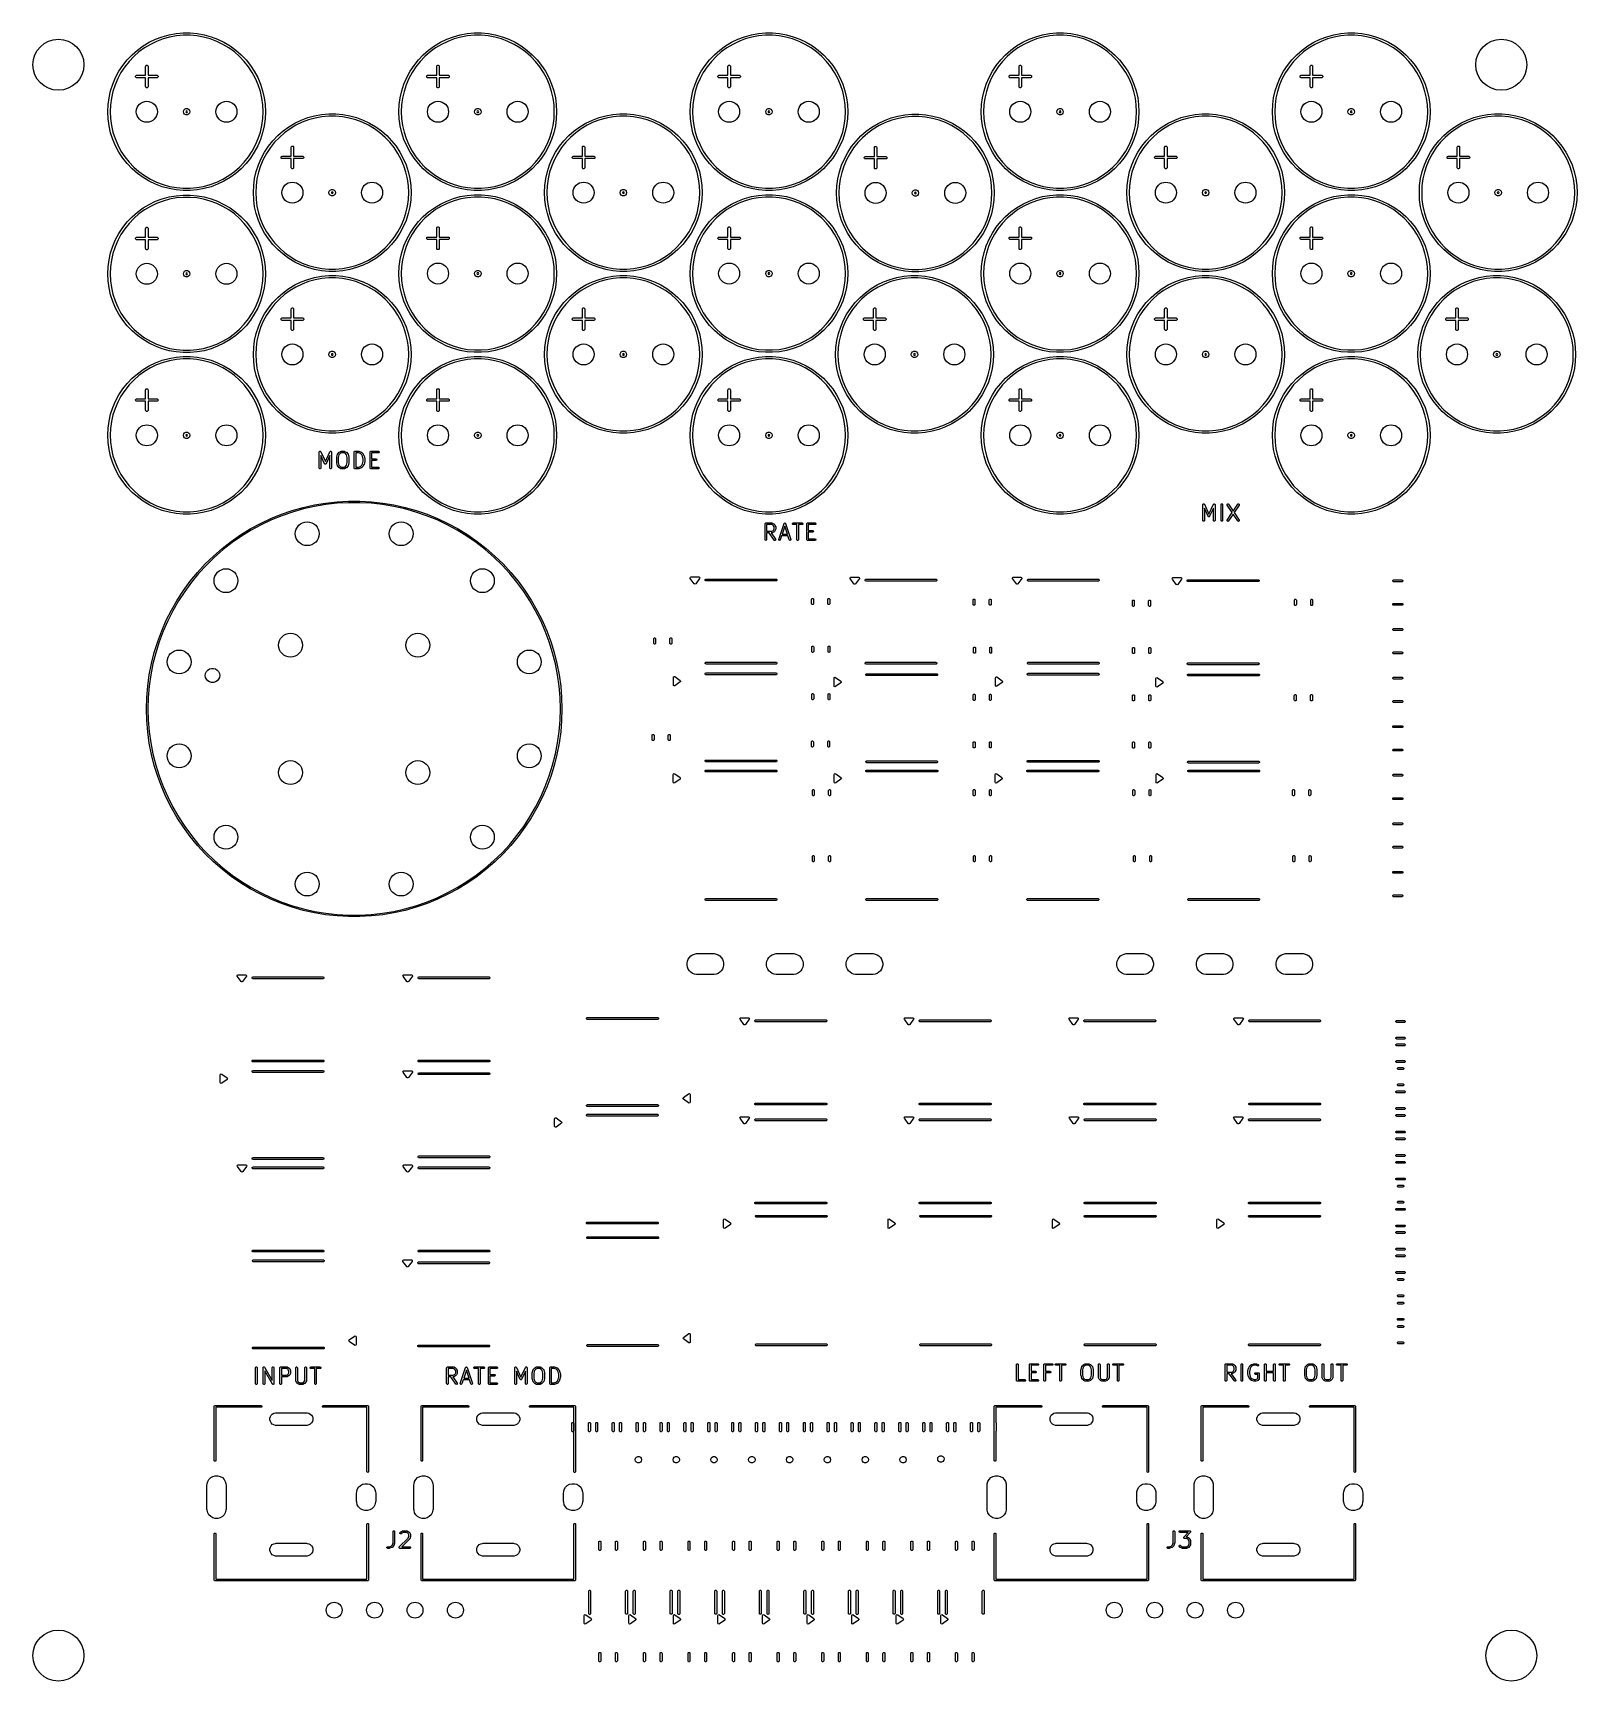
# Model space of a CAD drawing. Extents: x 0.11 to 3.93, y 0.1 to 4.17.
import ezdxf

# ---------------------------------------------------------------- set-up
doc = ezdxf.new("R2010")
doc.units = 0
doc.header["$MEASUREMENT"] = 0
doc.layers.add('BLACK', color=7, linetype='CONTINUOUS')

msp = doc.modelspace()

# ---------------------------------------------------------------- linework, layer by layer
at = {"layer": 'BLACK', "linetype": 'CONTINUOUS'}
for p, q in [((0.4125, 4.1557), (0.4289, 4.1618)), ((0.4307, 4.1563), (0.4148, 4.1503)), ((0.4289, 4.1618), (0.4457, 4.1665)), ((0.447, 4.1608), (0.4307, 4.1563)), ((0.4457, 4.1665), (0.463, 4.1696)), ((0.4637, 4.1639), (0.447, 4.1608)), ((0.463, 4.1696), (0.4804, 4.1712)), ((0.4806, 4.1654), (0.4637, 4.1639)), ((0.4804, 4.1712), (0.4979, 4.1712)), ((0.4976, 4.1654), (0.4806, 4.1654)), ((0.5145, 4.1639), (0.4976, 4.1654)), ((0.4979, 4.1712), (0.5153, 4.1696)), ((0.5312, 4.1608), (0.5145, 4.1639)), ((0.5153, 4.1696), (0.5325, 4.1665)), ((0.5476, 4.1563), (0.5312, 4.1608)), ((0.5325, 4.1665), (0.5494, 4.1618)), ((0.5635, 4.1503), (0.5476, 4.1563)), ((0.5494, 4.1618), (0.5658, 4.1557)), ((1.1325, 4.1557), (1.1489, 4.1618)), ((1.1507, 4.1563), (1.1348, 4.1503)), ((1.1489, 4.1618), (1.1657, 4.1665)), ((1.167, 4.1608), (1.1507, 4.1563)), ((1.1657, 4.1665), (1.183, 4.1696)), ((1.1837, 4.1639), (1.167, 4.1608)), ((1.183, 4.1696), (1.2004, 4.1712)), ((1.2006, 4.1654), (1.1837, 4.1639)), ((1.2004, 4.1712), (1.2179, 4.1712)), ((1.2176, 4.1654), (1.2006, 4.1654)), ((1.2345, 4.1639), (1.2176, 4.1654)), ((1.2179, 4.1712), (1.2353, 4.1696)), ((1.2512, 4.1608), (1.2345, 4.1639)), ((1.2353, 4.1696), (1.2525, 4.1665)), ((1.2676, 4.1563), (1.2512, 4.1608)), ((1.2525, 4.1665), (1.2694, 4.1618)), ((1.2835, 4.1503), (1.2676, 4.1563)), ((1.2694, 4.1618), (1.2858, 4.1557)), ((1.8525, 4.1557), (1.8689, 4.1618)), ((1.8707, 4.1563), (1.8548, 4.1503)), ((1.8689, 4.1618), (1.8857, 4.1665)), ((1.887, 4.1608), (1.8707, 4.1563)), ((1.8857, 4.1665), (1.903, 4.1696)), ((1.9037, 4.1639), (1.887, 4.1608)), ((1.903, 4.1696), (1.9204, 4.1712)), ((1.9206, 4.1654), (1.9037, 4.1639)), ((1.9204, 4.1712), (1.9379, 4.1712)), ((1.9376, 4.1654), (1.9206, 4.1654)), ((1.9545, 4.1639), (1.9376, 4.1654)), ((1.9379, 4.1712), (1.9553, 4.1696)), ((1.9712, 4.1608), (1.9545, 4.1639)), ((1.9553, 4.1696), (1.9725, 4.1665)), ((1.9876, 4.1563), (1.9712, 4.1608)), ((1.9725, 4.1665), (1.9894, 4.1618)), ((2.0035, 4.1503), (1.9876, 4.1563)), ((1.9894, 4.1618), (2.0058, 4.1557)), ((2.5725, 4.1557), (2.5889, 4.1618)), ((2.5907, 4.1563), (2.5748, 4.1503)), ((2.5889, 4.1618), (2.6057, 4.1665)), ((2.607, 4.1608), (2.5907, 4.1563)), ((2.6057, 4.1665), (2.623, 4.1696)), ((2.6237, 4.1639), (2.607, 4.1608)), ((2.623, 4.1696), (2.6404, 4.1712)), ((2.6406, 4.1654), (2.6237, 4.1639)), ((2.6404, 4.1712), (2.6579, 4.1712)), ((2.6576, 4.1654), (2.6406, 4.1654)), ((2.6745, 4.1639), (2.6576, 4.1654)), ((2.6579, 4.1712), (2.6753, 4.1696)), ((2.6912, 4.1608), (2.6745, 4.1639)), ((2.6753, 4.1696), (2.6925, 4.1665)), ((2.7076, 4.1563), (2.6912, 4.1608)), ((2.6925, 4.1665), (2.7094, 4.1618)), ((2.7235, 4.1503), (2.7076, 4.1563)), ((2.7094, 4.1618), (2.7258, 4.1557)), ((3.2925, 4.1557), (3.3089, 4.1618)), ((3.3107, 4.1563), (3.2948, 4.1503)), ((3.3089, 4.1618), (3.3257, 4.1665)), ((3.327, 4.1608), (3.3107, 4.1563)), ((3.3257, 4.1665), (3.343, 4.1696)), ((3.3437, 4.1639), (3.327, 4.1608)), ((3.343, 4.1696), (3.3604, 4.1712)), ((3.3606, 4.1654), (3.3437, 4.1639)), ((3.3604, 4.1712), (3.3779, 4.1712)), ((3.3776, 4.1654), (3.3606, 4.1654)), ((3.3945, 4.1639), (3.3776, 4.1654)), ((3.3779, 4.1712), (3.3953, 4.1696)), ((3.4112, 4.1608), (3.3945, 4.1639)), ((3.3953, 4.1696), (3.4125, 4.1665)), ((3.4276, 4.1563), (3.4112, 4.1608)), ((3.4125, 4.1665), (3.4294, 4.1618)), ((3.4435, 4.1503), (3.4276, 4.1563)), ((3.4294, 4.1618), (3.4458, 4.1557)), ((0.3423, 4.1047), (0.3544, 4.1173)), ((0.3544, 4.1173), (0.3676, 4.1288)), ((0.3712, 4.1243), (0.3584, 4.1131)), ((0.3676, 4.1288), (0.3817, 4.1391)), ((0.3849, 4.1343), (0.3712, 4.1243)), ((0.3817, 4.1391), (0.3967, 4.1481)), ((0.3995, 4.143), (0.3849, 4.1343)), ((0.3967, 4.1481), (0.4125, 4.1557)), ((0.4148, 4.1503), (0.3995, 4.143)), ((0.5788, 4.143), (0.5635, 4.1503)), ((0.5658, 4.1557), (0.5815, 4.1481)), ((0.5934, 4.1343), (0.5788, 4.143)), ((0.5815, 4.1481), (0.5966, 4.1391)), ((0.6071, 4.1243), (0.5934, 4.1343)), ((0.5966, 4.1391), (0.6107, 4.1288)), ((0.6199, 4.1131), (0.6071, 4.1243)), ((0.6107, 4.1288), (0.6239, 4.1173)), ((0.6239, 4.1173), (0.636, 4.1047)), ((1.0623, 4.1047), (1.0744, 4.1173)), ((1.0744, 4.1173), (1.0876, 4.1288)), ((1.0912, 4.1243), (1.0784, 4.1131)), ((1.0876, 4.1288), (1.1017, 4.1391)), ((1.1049, 4.1343), (1.0912, 4.1243)), ((1.1017, 4.1391), (1.1167, 4.1481)), ((1.1195, 4.143), (1.1049, 4.1343)), ((1.1167, 4.1481), (1.1325, 4.1557)), ((1.1348, 4.1503), (1.1195, 4.143)), ((1.2988, 4.143), (1.2835, 4.1503)), ((1.2858, 4.1557), (1.3015, 4.1481)), ((1.3134, 4.1343), (1.2988, 4.143)), ((1.3015, 4.1481), (1.3166, 4.1391)), ((1.3271, 4.1243), (1.3134, 4.1343)), ((1.3166, 4.1391), (1.3307, 4.1288)), ((1.3399, 4.1131), (1.3271, 4.1243)), ((1.3307, 4.1288), (1.3439, 4.1173)), ((1.3439, 4.1173), (1.356, 4.1047)), ((1.7823, 4.1047), (1.7944, 4.1173)), ((1.7944, 4.1173), (1.8076, 4.1288)), ((1.8112, 4.1243), (1.7984, 4.1131)), ((1.8076, 4.1288), (1.8217, 4.1391)), ((1.8249, 4.1343), (1.8112, 4.1243)), ((1.8217, 4.1391), (1.8367, 4.1481)), ((1.8395, 4.143), (1.8249, 4.1343)), ((1.8367, 4.1481), (1.8525, 4.1557)), ((1.8548, 4.1503), (1.8395, 4.143)), ((2.0188, 4.143), (2.0035, 4.1503)), ((2.0058, 4.1557), (2.0215, 4.1481)), ((2.0334, 4.1343), (2.0188, 4.143)), ((2.0215, 4.1481), (2.0366, 4.1391)), ((2.0471, 4.1243), (2.0334, 4.1343)), ((2.0366, 4.1391), (2.0507, 4.1288)), ((2.0599, 4.1131), (2.0471, 4.1243)), ((2.0507, 4.1288), (2.0639, 4.1173)), ((2.0639, 4.1173), (2.076, 4.1047)), ((2.5023, 4.1047), (2.5144, 4.1173)), ((2.5144, 4.1173), (2.5276, 4.1288)), ((2.5312, 4.1243), (2.5184, 4.1131)), ((2.5276, 4.1288), (2.5417, 4.1391)), ((2.5449, 4.1343), (2.5312, 4.1243)), ((2.5417, 4.1391), (2.5567, 4.1481)), ((2.5595, 4.143), (2.5449, 4.1343)), ((2.5567, 4.1481), (2.5725, 4.1557)), ((2.5748, 4.1503), (2.5595, 4.143)), ((2.7388, 4.143), (2.7235, 4.1503)), ((2.7258, 4.1557), (2.7415, 4.1481)), ((2.7534, 4.1343), (2.7388, 4.143)), ((2.7415, 4.1481), (2.7566, 4.1391)), ((2.7671, 4.1243), (2.7534, 4.1343)), ((2.7566, 4.1391), (2.7707, 4.1288)), ((2.7799, 4.1131), (2.7671, 4.1243)), ((2.7707, 4.1288), (2.7839, 4.1173)), ((2.7839, 4.1173), (2.796, 4.1047)), ((3.2223, 4.1047), (3.2344, 4.1173)), ((3.2344, 4.1173), (3.2476, 4.1288)), ((3.2512, 4.1243), (3.2384, 4.1131)), ((3.2476, 4.1288), (3.2617, 4.1391)), ((3.2649, 4.1343), (3.2512, 4.1243)), ((3.2617, 4.1391), (3.2767, 4.1481)), ((3.2795, 4.143), (3.2649, 4.1343)), ((3.2767, 4.1481), (3.2925, 4.1557)), ((3.2948, 4.1503), (3.2795, 4.143)), ((3.4588, 4.143), (3.4435, 4.1503)), ((3.4458, 4.1557), (3.4615, 4.1481)), ((3.4734, 4.1343), (3.4588, 4.143)), ((3.4615, 4.1481), (3.4766, 4.1391)), ((3.4871, 4.1243), (3.4734, 4.1343)), ((3.4766, 4.1391), (3.4907, 4.1288)), ((3.4999, 4.1131), (3.4871, 4.1243)), ((3.4907, 4.1288), (3.5039, 4.1173)), ((3.5039, 4.1173), (3.516, 4.1047)), ((0.3134, 4.061), (0.3217, 4.0764)), ((0.3217, 4.0764), (0.3314, 4.091)), ((0.3361, 4.0876), (0.3267, 4.0734)), ((0.3314, 4.091), (0.3423, 4.1047)), ((0.3467, 4.1009), (0.3361, 4.0876)), ((0.3584, 4.1131), (0.3467, 4.1009)), ((0.3877, 4.0886), (0.3878, 4.0892)), ((0.3877, 4.0666), (0.3877, 4.0886)), ((0.3878, 4.0892), (0.3882, 4.0902)), ((0.3882, 4.0902), (0.389, 4.0911)), ((0.389, 4.0911), (0.3901, 4.0915)), ((0.3901, 4.0915), (0.3913, 4.0915)), ((0.3913, 4.0915), (0.3924, 4.0911)), ((0.3924, 4.0911), (0.3932, 4.0902)), ((0.3932, 4.0902), (0.3937, 4.0892)), ((0.3937, 4.0892), (0.3937, 4.0886)), ((0.3937, 4.0886), (0.3937, 4.0666)), ((0.6316, 4.1009), (0.6199, 4.1131)), ((0.6422, 4.0876), (0.6316, 4.1009)), ((0.636, 4.1047), (0.6469, 4.091)), ((0.6515, 4.0734), (0.6422, 4.0876)), ((0.6469, 4.091), (0.6565, 4.0764)), ((0.6565, 4.0764), (0.6648, 4.061)), ((1.0334, 4.061), (1.0417, 4.0764)), ((1.0417, 4.0764), (1.0514, 4.091)), ((1.0561, 4.0876), (1.0467, 4.0734)), ((1.0514, 4.091), (1.0623, 4.1047)), ((1.0667, 4.1009), (1.0561, 4.0876)), ((1.0784, 4.1131), (1.0667, 4.1009)), ((1.1077, 4.0886), (1.1078, 4.0892)), ((1.1077, 4.0666), (1.1077, 4.0886)), ((1.1078, 4.0892), (1.1082, 4.0902)), ((1.1082, 4.0902), (1.109, 4.0911)), ((1.109, 4.0911), (1.1101, 4.0915)), ((1.1101, 4.0915), (1.1113, 4.0915)), ((1.1113, 4.0915), (1.1124, 4.0911)), ((1.1124, 4.0911), (1.1132, 4.0902)), ((1.1132, 4.0902), (1.1137, 4.0892)), ((1.1137, 4.0892), (1.1137, 4.0886)), ((1.1137, 4.0886), (1.1137, 4.0666)), ((1.3516, 4.1009), (1.3399, 4.1131)), ((1.3622, 4.0876), (1.3516, 4.1009)), ((1.356, 4.1047), (1.3669, 4.091)), ((1.3715, 4.0734), (1.3622, 4.0876)), ((1.3669, 4.091), (1.3765, 4.0764)), ((1.3765, 4.0764), (1.3848, 4.061)), ((1.7534, 4.061), (1.7617, 4.0764)), ((1.7617, 4.0764), (1.7714, 4.091)), ((1.7761, 4.0876), (1.7667, 4.0734)), ((1.7714, 4.091), (1.7823, 4.1047)), ((1.7867, 4.1009), (1.7761, 4.0876)), ((1.7984, 4.1131), (1.7867, 4.1009)), ((1.8277, 4.0886), (1.8278, 4.0892)), ((1.8277, 4.0666), (1.8277, 4.0886)), ((1.8278, 4.0892), (1.8282, 4.0902)), ((1.8282, 4.0902), (1.829, 4.0911)), ((1.829, 4.0911), (1.8301, 4.0915)), ((1.8301, 4.0915), (1.8313, 4.0915)), ((1.8313, 4.0915), (1.8324, 4.0911)), ((1.8324, 4.0911), (1.8332, 4.0902)), ((1.8332, 4.0902), (1.8337, 4.0892)), ((1.8337, 4.0892), (1.8337, 4.0886)), ((1.8337, 4.0886), (1.8337, 4.0666)), ((2.0716, 4.1009), (2.0599, 4.1131)), ((2.0822, 4.0876), (2.0716, 4.1009)), ((2.076, 4.1047), (2.0869, 4.091)), ((2.0915, 4.0734), (2.0822, 4.0876)), ((2.0869, 4.091), (2.0965, 4.0764)), ((2.0965, 4.0764), (2.1048, 4.061)), ((2.4734, 4.061), (2.4817, 4.0764)), ((2.4817, 4.0764), (2.4914, 4.091)), ((2.4961, 4.0876), (2.4867, 4.0734)), ((2.4914, 4.091), (2.5023, 4.1047)), ((2.5067, 4.1009), (2.4961, 4.0876)), ((2.5184, 4.1131), (2.5067, 4.1009)), ((2.5477, 4.0886), (2.5478, 4.0892)), ((2.5477, 4.0666), (2.5477, 4.0886)), ((2.5478, 4.0892), (2.5482, 4.0902)), ((2.5482, 4.0902), (2.549, 4.0911)), ((2.549, 4.0911), (2.5501, 4.0915)), ((2.5501, 4.0915), (2.5513, 4.0915)), ((2.5513, 4.0915), (2.5524, 4.0911)), ((2.5524, 4.0911), (2.5532, 4.0902)), ((2.5532, 4.0902), (2.5537, 4.0892)), ((2.5537, 4.0892), (2.5537, 4.0886)), ((2.5537, 4.0886), (2.5537, 4.0666)), ((2.7916, 4.1009), (2.7799, 4.1131)), ((2.8022, 4.0876), (2.7916, 4.1009)), ((2.796, 4.1047), (2.8069, 4.091)), ((2.8115, 4.0734), (2.8022, 4.0876)), ((2.8069, 4.091), (2.8165, 4.0764)), ((2.8165, 4.0764), (2.8248, 4.061)), ((3.1934, 4.061), (3.2017, 4.0764)), ((3.2017, 4.0764), (3.2114, 4.091)), ((3.2161, 4.0876), (3.2067, 4.0734)), ((3.2114, 4.091), (3.2223, 4.1047)), ((3.2267, 4.1009), (3.2161, 4.0876)), ((3.2384, 4.1131), (3.2267, 4.1009)), ((3.2677, 4.0886), (3.2678, 4.0892)), ((3.2677, 4.0666), (3.2677, 4.0886)), ((3.2678, 4.0892), (3.2682, 4.0902)), ((3.2682, 4.0902), (3.269, 4.0911)), ((3.269, 4.0911), (3.2701, 4.0915)), ((3.2701, 4.0915), (3.2713, 4.0915)), ((3.2713, 4.0915), (3.2724, 4.0911)), ((3.2724, 4.0911), (3.2732, 4.0902)), ((3.2732, 4.0902), (3.2737, 4.0892)), ((3.2737, 4.0892), (3.2737, 4.0886)), ((3.2737, 4.0886), (3.2737, 4.0666)), ((3.5116, 4.1009), (3.4999, 4.1131)), ((3.5222, 4.0876), (3.5116, 4.1009)), ((3.516, 4.1047), (3.5269, 4.091)), ((3.5315, 4.0734), (3.5222, 4.0876)), ((3.5269, 4.091), (3.5365, 4.0764)), ((3.5365, 4.0764), (3.5448, 4.061)), ((0.3012, 4.0283), (0.3066, 4.0449)), ((0.3066, 4.0449), (0.3134, 4.061)), ((0.312, 4.0429), (0.3068, 4.0267)), ((0.3187, 4.0585), (0.312, 4.0429)), ((0.3267, 4.0734), (0.3187, 4.0585)), ((0.3628, 4.0642), (0.3632, 4.0652)), ((0.3628, 4.063), (0.3628, 4.0642)), ((0.3632, 4.0619), (0.3628, 4.063)), ((0.3632, 4.0652), (0.364, 4.0661)), ((0.364, 4.0611), (0.3632, 4.0619)), ((0.364, 4.0661), (0.3651, 4.0665)), ((0.3651, 4.0606), (0.364, 4.0611)), ((0.3651, 4.0665), (0.3657, 4.0666)), ((0.3657, 4.0606), (0.3651, 4.0606)), ((0.3657, 4.0666), (0.3877, 4.0666)), ((0.3877, 4.0606), (0.3657, 4.0606)), ((0.3877, 4.0386), (0.3877, 4.0606)), ((0.3878, 4.038), (0.3877, 4.0386)), ((0.3882, 4.0369), (0.3878, 4.038)), ((0.389, 4.0361), (0.3882, 4.0369)), ((0.3901, 4.0356), (0.389, 4.0361)), ((0.3913, 4.0356), (0.3901, 4.0356)), ((0.3924, 4.0361), (0.3913, 4.0356)), ((0.3932, 4.0369), (0.3924, 4.0361)), ((0.3937, 4.038), (0.3932, 4.0369)), ((0.3937, 4.0666), (0.4157, 4.0666)), ((0.4157, 4.0606), (0.3937, 4.0606)), ((0.3937, 4.0606), (0.3937, 4.0386)), ((0.3937, 4.0386), (0.3937, 4.038)), ((0.4157, 4.0666), (0.4163, 4.0665)), ((0.4163, 4.0606), (0.4157, 4.0606)), ((0.4163, 4.0665), (0.4174, 4.0661)), ((0.4174, 4.0611), (0.4163, 4.0606)), ((0.4174, 4.0661), (0.4182, 4.0652)), ((0.4182, 4.0619), (0.4174, 4.0611)), ((0.4182, 4.0652), (0.4187, 4.0642)), ((0.4187, 4.063), (0.4182, 4.0619)), ((0.4187, 4.0642), (0.4187, 4.063)), ((0.6596, 4.0585), (0.6515, 4.0734)), ((0.6663, 4.0429), (0.6596, 4.0585)), ((0.6648, 4.061), (0.6717, 4.0449)), ((0.6715, 4.0267), (0.6663, 4.0429)), ((0.6717, 4.0449), (0.6771, 4.0283)), ((1.0212, 4.0283), (1.0266, 4.0449)), ((1.0266, 4.0449), (1.0334, 4.061)), ((1.032, 4.0429), (1.0268, 4.0267)), ((1.0387, 4.0585), (1.032, 4.0429)), ((1.0467, 4.0734), (1.0387, 4.0585)), ((1.0828, 4.0642), (1.0832, 4.0652)), ((1.0828, 4.063), (1.0828, 4.0642)), ((1.0832, 4.0619), (1.0828, 4.063)), ((1.0832, 4.0652), (1.084, 4.0661)), ((1.084, 4.0611), (1.0832, 4.0619)), ((1.084, 4.0661), (1.0851, 4.0665)), ((1.0851, 4.0606), (1.084, 4.0611)), ((1.0851, 4.0665), (1.0857, 4.0666)), ((1.0857, 4.0606), (1.0851, 4.0606)), ((1.0857, 4.0666), (1.1077, 4.0666)), ((1.1077, 4.0606), (1.0857, 4.0606)), ((1.1077, 4.0386), (1.1077, 4.0606)), ((1.1078, 4.038), (1.1077, 4.0386)), ((1.1082, 4.0369), (1.1078, 4.038)), ((1.109, 4.0361), (1.1082, 4.0369)), ((1.1101, 4.0356), (1.109, 4.0361)), ((1.1113, 4.0356), (1.1101, 4.0356)), ((1.1124, 4.0361), (1.1113, 4.0356)), ((1.1132, 4.0369), (1.1124, 4.0361)), ((1.1137, 4.038), (1.1132, 4.0369)), ((1.1137, 4.0666), (1.1357, 4.0666)), ((1.1357, 4.0606), (1.1137, 4.0606)), ((1.1137, 4.0606), (1.1137, 4.0386)), ((1.1137, 4.0386), (1.1137, 4.038)), ((1.1357, 4.0666), (1.1363, 4.0665)), ((1.1363, 4.0606), (1.1357, 4.0606)), ((1.1363, 4.0665), (1.1374, 4.0661)), ((1.1374, 4.0611), (1.1363, 4.0606)), ((1.1374, 4.0661), (1.1382, 4.0652)), ((1.1382, 4.0619), (1.1374, 4.0611)), ((1.1382, 4.0652), (1.1387, 4.0642)), ((1.1387, 4.063), (1.1382, 4.0619)), ((1.1387, 4.0642), (1.1387, 4.063)), ((1.3796, 4.0585), (1.3715, 4.0734)), ((1.3863, 4.0429), (1.3796, 4.0585)), ((1.3848, 4.061), (1.3917, 4.0449)), ((1.3915, 4.0267), (1.3863, 4.0429)), ((1.3917, 4.0449), (1.3971, 4.0283)), ((1.7412, 4.0283), (1.7466, 4.0449)), ((1.7466, 4.0449), (1.7534, 4.061)), ((1.752, 4.0429), (1.7468, 4.0267)), ((1.7587, 4.0585), (1.752, 4.0429)), ((1.7667, 4.0734), (1.7587, 4.0585)), ((1.8028, 4.0642), (1.8032, 4.0652)), ((1.8028, 4.063), (1.8028, 4.0642)), ((1.8032, 4.0619), (1.8028, 4.063)), ((1.8032, 4.0652), (1.804, 4.0661)), ((1.804, 4.0611), (1.8032, 4.0619)), ((1.804, 4.0661), (1.8051, 4.0665)), ((1.8051, 4.0606), (1.804, 4.0611)), ((1.8051, 4.0665), (1.8057, 4.0666)), ((1.8057, 4.0606), (1.8051, 4.0606)), ((1.8057, 4.0666), (1.8277, 4.0666)), ((1.8277, 4.0606), (1.8057, 4.0606)), ((1.8277, 4.0386), (1.8277, 4.0606)), ((1.8278, 4.038), (1.8277, 4.0386)), ((1.8282, 4.0369), (1.8278, 4.038)), ((1.829, 4.0361), (1.8282, 4.0369)), ((1.8301, 4.0356), (1.829, 4.0361)), ((1.8313, 4.0356), (1.8301, 4.0356)), ((1.8324, 4.0361), (1.8313, 4.0356)), ((1.8332, 4.0369), (1.8324, 4.0361)), ((1.8337, 4.038), (1.8332, 4.0369)), ((1.8337, 4.0666), (1.8557, 4.0666)), ((1.8557, 4.0606), (1.8337, 4.0606)), ((1.8337, 4.0606), (1.8337, 4.0386)), ((1.8337, 4.0386), (1.8337, 4.038)), ((1.8557, 4.0666), (1.8563, 4.0665)), ((1.8563, 4.0606), (1.8557, 4.0606)), ((1.8563, 4.0665), (1.8574, 4.0661)), ((1.8574, 4.0611), (1.8563, 4.0606)), ((1.8574, 4.0661), (1.8582, 4.0652)), ((1.8582, 4.0619), (1.8574, 4.0611)), ((1.8582, 4.0652), (1.8587, 4.0642)), ((1.8587, 4.063), (1.8582, 4.0619)), ((1.8587, 4.0642), (1.8587, 4.063)), ((2.0996, 4.0585), (2.0915, 4.0734)), ((2.1063, 4.0429), (2.0996, 4.0585)), ((2.1048, 4.061), (2.1117, 4.0449)), ((2.1115, 4.0267), (2.1063, 4.0429)), ((2.1117, 4.0449), (2.1171, 4.0283)), ((2.4612, 4.0283), (2.4666, 4.0449)), ((2.4666, 4.0449), (2.4734, 4.061)), ((2.472, 4.0429), (2.4668, 4.0267)), ((2.4787, 4.0585), (2.472, 4.0429)), ((2.4867, 4.0734), (2.4787, 4.0585)), ((2.5228, 4.0642), (2.5232, 4.0652)), ((2.5228, 4.063), (2.5228, 4.0642)), ((2.5232, 4.0619), (2.5228, 4.063)), ((2.5232, 4.0652), (2.524, 4.0661)), ((2.524, 4.0611), (2.5232, 4.0619)), ((2.524, 4.0661), (2.5251, 4.0665)), ((2.5251, 4.0606), (2.524, 4.0611)), ((2.5251, 4.0665), (2.5257, 4.0666)), ((2.5257, 4.0606), (2.5251, 4.0606)), ((2.5257, 4.0666), (2.5477, 4.0666)), ((2.5477, 4.0606), (2.5257, 4.0606)), ((2.5477, 4.0386), (2.5477, 4.0606)), ((2.5478, 4.038), (2.5477, 4.0386)), ((2.5482, 4.0369), (2.5478, 4.038)), ((2.549, 4.0361), (2.5482, 4.0369)), ((2.5501, 4.0356), (2.549, 4.0361)), ((2.5513, 4.0356), (2.5501, 4.0356)), ((2.5524, 4.0361), (2.5513, 4.0356)), ((2.5532, 4.0369), (2.5524, 4.0361)), ((2.5537, 4.038), (2.5532, 4.0369)), ((2.5537, 4.0666), (2.5757, 4.0666)), ((2.5757, 4.0606), (2.5537, 4.0606)), ((2.5537, 4.0606), (2.5537, 4.0386)), ((2.5537, 4.0386), (2.5537, 4.038)), ((2.5757, 4.0666), (2.5763, 4.0665)), ((2.5763, 4.0606), (2.5757, 4.0606)), ((2.5763, 4.0665), (2.5774, 4.0661)), ((2.5774, 4.0611), (2.5763, 4.0606)), ((2.5774, 4.0661), (2.5782, 4.0652)), ((2.5782, 4.0619), (2.5774, 4.0611)), ((2.5782, 4.0652), (2.5787, 4.0642)), ((2.5787, 4.063), (2.5782, 4.0619)), ((2.5787, 4.0642), (2.5787, 4.063)), ((2.8196, 4.0585), (2.8115, 4.0734)), ((2.8263, 4.0429), (2.8196, 4.0585)), ((2.8248, 4.061), (2.8317, 4.0449)), ((2.8315, 4.0267), (2.8263, 4.0429)), ((2.8317, 4.0449), (2.8371, 4.0283)), ((3.1812, 4.0283), (3.1866, 4.0449)), ((3.1866, 4.0449), (3.1934, 4.061)), ((3.192, 4.0429), (3.1868, 4.0267)), ((3.1987, 4.0585), (3.192, 4.0429)), ((3.2067, 4.0734), (3.1987, 4.0585)), ((3.2428, 4.0642), (3.2432, 4.0652)), ((3.2428, 4.063), (3.2428, 4.0642)), ((3.2432, 4.0619), (3.2428, 4.063)), ((3.2432, 4.0652), (3.244, 4.0661)), ((3.244, 4.0611), (3.2432, 4.0619)), ((3.244, 4.0661), (3.2451, 4.0665)), ((3.2451, 4.0606), (3.244, 4.0611)), ((3.2451, 4.0665), (3.2457, 4.0666)), ((3.2457, 4.0606), (3.2451, 4.0606)), ((3.2457, 4.0666), (3.2677, 4.0666)), ((3.2677, 4.0606), (3.2457, 4.0606)), ((3.2677, 4.0386), (3.2677, 4.0606)), ((3.2678, 4.038), (3.2677, 4.0386)), ((3.2682, 4.0369), (3.2678, 4.038)), ((3.269, 4.0361), (3.2682, 4.0369)), ((3.2701, 4.0356), (3.269, 4.0361)), ((3.2713, 4.0356), (3.2701, 4.0356)), ((3.2724, 4.0361), (3.2713, 4.0356)), ((3.2732, 4.0369), (3.2724, 4.0361)), ((3.2737, 4.038), (3.2732, 4.0369)), ((3.2737, 4.0666), (3.2957, 4.0666)), ((3.2957, 4.0606), (3.2737, 4.0606)), ((3.2737, 4.0606), (3.2737, 4.0386)), ((3.2737, 4.0386), (3.2737, 4.038)), ((3.2957, 4.0666), (3.2963, 4.0665)), ((3.2963, 4.0606), (3.2957, 4.0606)), ((3.2963, 4.0665), (3.2974, 4.0661)), ((3.2974, 4.0611), (3.2963, 4.0606)), ((3.2974, 4.0661), (3.2982, 4.0652)), ((3.2982, 4.0619), (3.2974, 4.0611)), ((3.2982, 4.0652), (3.2987, 4.0642)), ((3.2987, 4.063), (3.2982, 4.0619)), ((3.2987, 4.0642), (3.2987, 4.063)), ((3.5396, 4.0585), (3.5315, 4.0734)), ((3.5463, 4.0429), (3.5396, 4.0585)), ((3.5448, 4.061), (3.5517, 4.0449)), ((3.5515, 4.0267), (3.5463, 4.0429)), ((3.5517, 4.0449), (3.5571, 4.0283)), ((0.2941, 3.9764), (0.2949, 3.9939)), ((0.2949, 3.9939), (0.2973, 4.0112)), ((0.2973, 4.0112), (0.3012, 4.0283)), ((0.3007, 3.9933), (0.2999, 3.9764)), ((0.303, 4.0102), (0.3007, 3.9933)), ((0.3068, 4.0267), (0.303, 4.0102)), ((0.6753, 4.0102), (0.6715, 4.0267)), ((0.6776, 3.9933), (0.6753, 4.0102)), ((0.6771, 4.0283), (0.681, 4.0112)), ((0.6783, 3.9764), (0.6776, 3.9933)), ((0.681, 4.0112), (0.6833, 3.9939)), ((0.6833, 3.9939), (0.6841, 3.9764)), ((1.0141, 3.9764), (1.0149, 3.9939)), ((1.0149, 3.9939), (1.0173, 4.0112)), ((1.0173, 4.0112), (1.0212, 4.0283)), ((1.0207, 3.9933), (1.0199, 3.9764)), ((1.023, 4.0102), (1.0207, 3.9933)), ((1.0268, 4.0267), (1.023, 4.0102)), ((1.3953, 4.0102), (1.3915, 4.0267)), ((1.3976, 3.9933), (1.3953, 4.0102)), ((1.3971, 4.0283), (1.401, 4.0112)), ((1.3983, 3.9764), (1.3976, 3.9933)), ((1.401, 4.0112), (1.4033, 3.9939)), ((1.4033, 3.9939), (1.4041, 3.9764)), ((1.7341, 3.9764), (1.7349, 3.9939)), ((1.7349, 3.9939), (1.7373, 4.0112)), ((1.7373, 4.0112), (1.7412, 4.0283)), ((1.7407, 3.9933), (1.7399, 3.9764)), ((1.743, 4.0102), (1.7407, 3.9933)), ((1.7468, 4.0267), (1.743, 4.0102)), ((2.1153, 4.0102), (2.1115, 4.0267)), ((2.1176, 3.9933), (2.1153, 4.0102)), ((2.1171, 4.0283), (2.121, 4.0112)), ((2.1183, 3.9764), (2.1176, 3.9933)), ((2.121, 4.0112), (2.1233, 3.9939)), ((2.1233, 3.9939), (2.1241, 3.9764)), ((2.4541, 3.9764), (2.4549, 3.9939)), ((2.4549, 3.9939), (2.4573, 4.0112)), ((2.4573, 4.0112), (2.4612, 4.0283)), ((2.4607, 3.9933), (2.4599, 3.9764)), ((2.463, 4.0102), (2.4607, 3.9933)), ((2.4668, 4.0267), (2.463, 4.0102)), ((2.8353, 4.0102), (2.8315, 4.0267)), ((2.8376, 3.9933), (2.8353, 4.0102)), ((2.8371, 4.0283), (2.841, 4.0112)), ((2.8383, 3.9764), (2.8376, 3.9933)), ((2.841, 4.0112), (2.8433, 3.9939)), ((2.8433, 3.9939), (2.8441, 3.9764)), ((3.1741, 3.9764), (3.1749, 3.9939)), ((3.1749, 3.9939), (3.1773, 4.0112)), ((3.1773, 4.0112), (3.1812, 4.0283)), ((3.1807, 3.9933), (3.1799, 3.9764)), ((3.183, 4.0102), (3.1807, 3.9933)), ((3.1868, 4.0267), (3.183, 4.0102)), ((3.5553, 4.0102), (3.5515, 4.0267)), ((3.5576, 3.9933), (3.5553, 4.0102)), ((3.5571, 4.0283), (3.561, 4.0112)), ((3.5583, 3.9764), (3.5576, 3.9933)), ((3.561, 4.0112), (3.5633, 3.9939)), ((3.5633, 3.9939), (3.5641, 3.9764)), ((0.2949, 3.9589), (0.2941, 3.9764)), ((0.2973, 3.9416), (0.2949, 3.9589)), ((0.2999, 3.9764), (0.3007, 3.9594)), ((0.3007, 3.9594), (0.303, 3.9426)), ((0.4811, 3.9764), (0.4819, 3.9798)), ((0.4819, 3.9729), (0.4811, 3.9764)), ((0.4819, 3.9798), (0.4841, 3.9826)), ((0.4841, 3.9701), (0.4819, 3.9729)), ((0.4841, 3.9826), (0.4874, 3.9842)), ((0.4874, 3.9686), (0.4841, 3.9701)), ((0.4876, 3.9779), (0.487, 3.9764)), ((0.487, 3.9764), (0.4876, 3.9748)), ((0.4874, 3.9842), (0.4909, 3.9842)), ((0.4909, 3.9686), (0.4874, 3.9686)), ((0.4891, 3.9785), (0.4876, 3.9779)), ((0.4876, 3.9748), (0.4891, 3.9742)), ((0.4907, 3.9779), (0.4891, 3.9785)), ((0.4891, 3.9742), (0.4907, 3.9748)), ((0.4913, 3.9764), (0.4907, 3.9779)), ((0.4907, 3.9748), (0.4913, 3.9764)), ((0.4909, 3.9842), (0.4941, 3.9826)), ((0.4941, 3.9701), (0.4909, 3.9686)), ((0.4941, 3.9826), (0.4963, 3.9798)), ((0.4963, 3.9729), (0.4941, 3.9701)), ((0.4963, 3.9798), (0.4971, 3.9764)), ((0.4971, 3.9764), (0.4963, 3.9729)), ((0.6753, 3.9426), (0.6776, 3.9594)), ((0.6776, 3.9594), (0.6783, 3.9764)), ((0.6833, 3.9589), (0.681, 3.9416)), ((0.6841, 3.9764), (0.6833, 3.9589)), ((0.7567, 3.9481), (0.7725, 3.9557)), ((0.7725, 3.9557), (0.7889, 3.9618)), ((0.7907, 3.9563), (0.7748, 3.9503)), ((0.7889, 3.9618), (0.8057, 3.9665)), ((0.807, 3.9608), (0.7907, 3.9563)), ((0.8057, 3.9665), (0.823, 3.9696)), ((0.8237, 3.9639), (0.807, 3.9608)), ((0.823, 3.9696), (0.8404, 3.9712)), ((0.8406, 3.9654), (0.8237, 3.9639)), ((0.8404, 3.9712), (0.8579, 3.9712)), ((0.8576, 3.9654), (0.8406, 3.9654)), ((0.8745, 3.9639), (0.8576, 3.9654)), ((0.8579, 3.9712), (0.8753, 3.9696)), ((0.8912, 3.9608), (0.8745, 3.9639)), ((0.8753, 3.9696), (0.8925, 3.9665)), ((0.9076, 3.9563), (0.8912, 3.9608)), ((0.8925, 3.9665), (0.9094, 3.9618)), ((0.9235, 3.9503), (0.9076, 3.9563)), ((0.9094, 3.9618), (0.9258, 3.9557)), ((0.9258, 3.9557), (0.9415, 3.9481)), ((1.0149, 3.9589), (1.0141, 3.9764)), ((1.0173, 3.9416), (1.0149, 3.9589)), ((1.0199, 3.9764), (1.0207, 3.9594)), ((1.0207, 3.9594), (1.023, 3.9426)), ((1.2011, 3.9764), (1.2019, 3.9798)), ((1.2019, 3.9729), (1.2011, 3.9764)), ((1.2019, 3.9798), (1.2041, 3.9826)), ((1.2041, 3.9701), (1.2019, 3.9729)), ((1.2041, 3.9826), (1.2074, 3.9842)), ((1.2074, 3.9686), (1.2041, 3.9701)), ((1.2076, 3.9779), (1.207, 3.9764)), ((1.207, 3.9764), (1.2076, 3.9748)), ((1.2074, 3.9842), (1.2109, 3.9842)), ((1.2109, 3.9686), (1.2074, 3.9686)), ((1.2091, 3.9785), (1.2076, 3.9779)), ((1.2076, 3.9748), (1.2091, 3.9742)), ((1.2107, 3.9779), (1.2091, 3.9785)), ((1.2091, 3.9742), (1.2107, 3.9748)), ((1.2113, 3.9764), (1.2107, 3.9779)), ((1.2107, 3.9748), (1.2113, 3.9764)), ((1.2109, 3.9842), (1.2141, 3.9826)), ((1.2141, 3.9701), (1.2109, 3.9686)), ((1.2141, 3.9826), (1.2163, 3.9798)), ((1.2163, 3.9729), (1.2141, 3.9701)), ((1.2163, 3.9798), (1.2171, 3.9764)), ((1.2171, 3.9764), (1.2163, 3.9729)), ((1.3953, 3.9426), (1.3976, 3.9594)), ((1.3976, 3.9594), (1.3983, 3.9764)), ((1.4033, 3.9589), (1.401, 3.9416)), ((1.4041, 3.9764), (1.4033, 3.9589)), ((1.4767, 3.9481), (1.4925, 3.9557)), ((1.4925, 3.9557), (1.5089, 3.9618)), ((1.5107, 3.9563), (1.4948, 3.9503)), ((1.5089, 3.9618), (1.5257, 3.9665)), ((1.527, 3.9608), (1.5107, 3.9563)), ((1.5257, 3.9665), (1.543, 3.9696)), ((1.5437, 3.9639), (1.527, 3.9608)), ((1.543, 3.9696), (1.5604, 3.9712)), ((1.5606, 3.9654), (1.5437, 3.9639)), ((1.5604, 3.9712), (1.5779, 3.9712)), ((1.5776, 3.9654), (1.5606, 3.9654)), ((1.5945, 3.9639), (1.5776, 3.9654)), ((1.5779, 3.9712), (1.5953, 3.9696)), ((1.6112, 3.9608), (1.5945, 3.9639)), ((1.5953, 3.9696), (1.6125, 3.9665)), ((1.6276, 3.9563), (1.6112, 3.9608)), ((1.6125, 3.9665), (1.6294, 3.9618)), ((1.6435, 3.9503), (1.6276, 3.9563)), ((1.6294, 3.9618), (1.6458, 3.9557)), ((1.6458, 3.9557), (1.6615, 3.9481)), ((1.7349, 3.9589), (1.7341, 3.9764)), ((1.7373, 3.9416), (1.7349, 3.9589)), ((1.7399, 3.9764), (1.7407, 3.9594)), ((1.7407, 3.9594), (1.743, 3.9426)), ((1.9211, 3.9764), (1.9219, 3.9798)), ((1.9219, 3.9729), (1.9211, 3.9764)), ((1.9219, 3.9798), (1.9241, 3.9826)), ((1.9241, 3.9701), (1.9219, 3.9729)), ((1.9241, 3.9826), (1.9274, 3.9842)), ((1.9274, 3.9686), (1.9241, 3.9701)), ((1.9276, 3.9779), (1.927, 3.9764)), ((1.927, 3.9764), (1.9276, 3.9748)), ((1.9274, 3.9842), (1.9309, 3.9842)), ((1.9309, 3.9686), (1.9274, 3.9686)), ((1.9291, 3.9785), (1.9276, 3.9779)), ((1.9276, 3.9748), (1.9291, 3.9742)), ((1.9307, 3.9779), (1.9291, 3.9785)), ((1.9291, 3.9742), (1.9307, 3.9748)), ((1.9313, 3.9764), (1.9307, 3.9779)), ((1.9307, 3.9748), (1.9313, 3.9764)), ((1.9309, 3.9842), (1.9341, 3.9826)), ((1.9341, 3.9701), (1.9309, 3.9686)), ((1.9341, 3.9826), (1.9363, 3.9798)), ((1.9363, 3.9729), (1.9341, 3.9701)), ((1.9363, 3.9798), (1.9371, 3.9764)), ((1.9371, 3.9764), (1.9363, 3.9729)), ((2.1153, 3.9426), (2.1176, 3.9594)), ((2.1176, 3.9594), (2.1183, 3.9764)), ((2.1233, 3.9589), (2.121, 3.9416)), ((2.1241, 3.9764), (2.1233, 3.9589)), ((2.1989, 3.9473), (2.2147, 3.9549)), ((2.2147, 3.9549), (2.2311, 3.961)), ((2.2329, 3.9555), (2.217, 3.9496)), ((2.2311, 3.961), (2.2479, 3.9657)), ((2.2492, 3.96), (2.2329, 3.9555)), ((2.2479, 3.9657), (2.2652, 3.9688)), ((2.2659, 3.9631), (2.2492, 3.96)), ((2.2652, 3.9688), (2.2826, 3.9704)), ((2.2829, 3.9646), (2.2659, 3.9631)), ((2.2826, 3.9704), (2.3001, 3.9704)), ((2.2998, 3.9646), (2.2829, 3.9646)), ((2.3167, 3.9631), (2.2998, 3.9646)), ((2.3001, 3.9704), (2.3175, 3.9688)), ((2.3334, 3.96), (2.3167, 3.9631)), ((2.3175, 3.9688), (2.3347, 3.9657)), ((2.3498, 3.9555), (2.3334, 3.96)), ((2.3347, 3.9657), (2.3516, 3.961)), ((2.3657, 3.9496), (2.3498, 3.9555)), ((2.3516, 3.961), (2.368, 3.9549)), ((2.368, 3.9549), (2.3837, 3.9473)), ((2.4549, 3.9589), (2.4541, 3.9764)), ((2.4573, 3.9416), (2.4549, 3.9589)), ((2.4599, 3.9764), (2.4607, 3.9594)), ((2.4607, 3.9594), (2.463, 3.9426)), ((2.6411, 3.9764), (2.6419, 3.9798)), ((2.6419, 3.9729), (2.6411, 3.9764)), ((2.6419, 3.9798), (2.6441, 3.9826)), ((2.6441, 3.9701), (2.6419, 3.9729)), ((2.6441, 3.9826), (2.6474, 3.9842)), ((2.6474, 3.9686), (2.6441, 3.9701)), ((2.6476, 3.9779), (2.647, 3.9764)), ((2.647, 3.9764), (2.6476, 3.9748)), ((2.6474, 3.9842), (2.6509, 3.9842)), ((2.6509, 3.9686), (2.6474, 3.9686)), ((2.6491, 3.9785), (2.6476, 3.9779)), ((2.6476, 3.9748), (2.6491, 3.9742)), ((2.6507, 3.9779), (2.6491, 3.9785)), ((2.6491, 3.9742), (2.6507, 3.9748)), ((2.6513, 3.9764), (2.6507, 3.9779)), ((2.6507, 3.9748), (2.6513, 3.9764)), ((2.6509, 3.9842), (2.6541, 3.9826)), ((2.6541, 3.9701), (2.6509, 3.9686)), ((2.6541, 3.9826), (2.6563, 3.9798)), ((2.6563, 3.9729), (2.6541, 3.9701)), ((2.6563, 3.9798), (2.6571, 3.9764)), ((2.6571, 3.9764), (2.6563, 3.9729)), ((2.8353, 3.9426), (2.8376, 3.9594)), ((2.8376, 3.9594), (2.8383, 3.9764)), ((2.8433, 3.9589), (2.841, 3.9416)), ((2.8441, 3.9764), (2.8433, 3.9589)), ((2.9167, 3.9481), (2.9325, 3.9557)), ((2.9325, 3.9557), (2.9489, 3.9618)), ((2.9507, 3.9563), (2.9348, 3.9503)), ((2.9489, 3.9618), (2.9657, 3.9665)), ((2.967, 3.9608), (2.9507, 3.9563)), ((2.9657, 3.9665), (2.983, 3.9696)), ((2.9837, 3.9639), (2.967, 3.9608)), ((2.983, 3.9696), (3.0004, 3.9712)), ((3.0006, 3.9654), (2.9837, 3.9639)), ((3.0004, 3.9712), (3.0179, 3.9712)), ((3.0176, 3.9654), (3.0006, 3.9654)), ((3.0345, 3.9639), (3.0176, 3.9654)), ((3.0179, 3.9712), (3.0353, 3.9696)), ((3.0512, 3.9608), (3.0345, 3.9639)), ((3.0353, 3.9696), (3.0525, 3.9665)), ((3.0676, 3.9563), (3.0512, 3.9608)), ((3.0525, 3.9665), (3.0694, 3.9618)), ((3.0835, 3.9503), (3.0676, 3.9563)), ((3.0694, 3.9618), (3.0858, 3.9557)), ((3.0858, 3.9557), (3.1015, 3.9481)), ((3.1749, 3.9589), (3.1741, 3.9764)), ((3.1773, 3.9416), (3.1749, 3.9589)), ((3.1799, 3.9764), (3.1807, 3.9594)), ((3.1807, 3.9594), (3.183, 3.9426)), ((3.3611, 3.9764), (3.3619, 3.9798)), ((3.3619, 3.9729), (3.3611, 3.9764)), ((3.3619, 3.9798), (3.3641, 3.9826)), ((3.3641, 3.9701), (3.3619, 3.9729)), ((3.3641, 3.9826), (3.3674, 3.9842)), ((3.3674, 3.9686), (3.3641, 3.9701)), ((3.3676, 3.9779), (3.367, 3.9764)), ((3.367, 3.9764), (3.3676, 3.9748)), ((3.3674, 3.9842), (3.3709, 3.9842)), ((3.3709, 3.9686), (3.3674, 3.9686)), ((3.3691, 3.9785), (3.3676, 3.9779)), ((3.3676, 3.9748), (3.3691, 3.9742)), ((3.3707, 3.9779), (3.3691, 3.9785)), ((3.3691, 3.9742), (3.3707, 3.9748)), ((3.3713, 3.9764), (3.3707, 3.9779)), ((3.3707, 3.9748), (3.3713, 3.9764)), ((3.3709, 3.9842), (3.3741, 3.9826)), ((3.3741, 3.9701), (3.3709, 3.9686)), ((3.3741, 3.9826), (3.3763, 3.9798)), ((3.3763, 3.9729), (3.3741, 3.9701)), ((3.3763, 3.9798), (3.3771, 3.9764)), ((3.3771, 3.9764), (3.3763, 3.9729)), ((3.5553, 3.9426), (3.5576, 3.9594)), ((3.5576, 3.9594), (3.5583, 3.9764)), ((3.5633, 3.9589), (3.561, 3.9416)), ((3.5641, 3.9764), (3.5633, 3.9589)), ((3.6402, 3.9481), (3.6559, 3.9557)), ((3.6559, 3.9557), (3.6723, 3.9618)), ((3.6741, 3.9563), (3.6582, 3.9503)), ((3.6723, 3.9618), (3.6892, 3.9665)), ((3.6905, 3.9608), (3.6741, 3.9563)), ((3.6892, 3.9665), (3.7064, 3.9696)), ((3.7072, 3.9639), (3.6905, 3.9608)), ((3.7064, 3.9696), (3.7238, 3.9712)), ((3.7241, 3.9654), (3.7072, 3.9639)), ((3.7238, 3.9712), (3.7413, 3.9712)), ((3.741, 3.9654), (3.7241, 3.9654)), ((3.758, 3.9639), (3.741, 3.9654)), ((3.7413, 3.9712), (3.7587, 3.9696)), ((3.7747, 3.9608), (3.758, 3.9639)), ((3.7587, 3.9696), (3.776, 3.9665)), ((3.791, 3.9563), (3.7747, 3.9608)), ((3.776, 3.9665), (3.7928, 3.9618)), ((3.8069, 3.9503), (3.791, 3.9563)), ((3.7928, 3.9618), (3.8092, 3.9557)), ((3.8092, 3.9557), (3.825, 3.9481)), ((0.3012, 3.9245), (0.2973, 3.9416)), ((0.3066, 3.9079), (0.3012, 3.9245)), ((0.303, 3.9426), (0.3068, 3.926)), ((0.3068, 3.926), (0.312, 3.9099)), ((0.6663, 3.9099), (0.6715, 3.926)), ((0.6715, 3.926), (0.6753, 3.9426)), ((0.6771, 3.9245), (0.6717, 3.9079)), ((0.681, 3.9416), (0.6771, 3.9245)), ((0.7023, 3.9047), (0.7144, 3.9173)), ((0.7184, 3.9131), (0.7067, 3.9009)), ((0.7144, 3.9173), (0.7276, 3.9288)), ((0.7312, 3.9243), (0.7184, 3.9131)), ((0.7276, 3.9288), (0.7417, 3.9391)), ((0.7449, 3.9343), (0.7312, 3.9243)), ((0.7417, 3.9391), (0.7567, 3.9481)), ((0.7595, 3.943), (0.7449, 3.9343)), ((0.7748, 3.9503), (0.7595, 3.943)), ((0.9388, 3.943), (0.9235, 3.9503)), ((0.9534, 3.9343), (0.9388, 3.943)), ((0.9415, 3.9481), (0.9566, 3.9391)), ((0.9671, 3.9243), (0.9534, 3.9343)), ((0.9566, 3.9391), (0.9707, 3.9288)), ((0.9799, 3.9131), (0.9671, 3.9243)), ((0.9707, 3.9288), (0.9839, 3.9173)), ((0.9916, 3.9009), (0.9799, 3.9131)), ((0.9839, 3.9173), (0.996, 3.9047)), ((1.0212, 3.9245), (1.0173, 3.9416)), ((1.0266, 3.9079), (1.0212, 3.9245)), ((1.023, 3.9426), (1.0268, 3.926)), ((1.0268, 3.926), (1.032, 3.9099)), ((1.3863, 3.9099), (1.3915, 3.926)), ((1.3915, 3.926), (1.3953, 3.9426)), ((1.3971, 3.9245), (1.3917, 3.9079)), ((1.401, 3.9416), (1.3971, 3.9245)), ((1.4223, 3.9047), (1.4344, 3.9173)), ((1.4384, 3.9131), (1.4267, 3.9009)), ((1.4344, 3.9173), (1.4476, 3.9288)), ((1.4512, 3.9243), (1.4384, 3.9131)), ((1.4476, 3.9288), (1.4617, 3.9391)), ((1.4649, 3.9343), (1.4512, 3.9243)), ((1.4617, 3.9391), (1.4767, 3.9481)), ((1.4795, 3.943), (1.4649, 3.9343)), ((1.4948, 3.9503), (1.4795, 3.943)), ((1.6588, 3.943), (1.6435, 3.9503)), ((1.6734, 3.9343), (1.6588, 3.943)), ((1.6615, 3.9481), (1.6766, 3.9391)), ((1.6871, 3.9243), (1.6734, 3.9343)), ((1.6766, 3.9391), (1.6907, 3.9288)), ((1.6999, 3.9131), (1.6871, 3.9243)), ((1.6907, 3.9288), (1.7039, 3.9173)), ((1.7116, 3.9009), (1.6999, 3.9131)), ((1.7039, 3.9173), (1.716, 3.9047)), ((1.7412, 3.9245), (1.7373, 3.9416)), ((1.7466, 3.9079), (1.7412, 3.9245)), ((1.743, 3.9426), (1.7468, 3.926)), ((1.7468, 3.926), (1.752, 3.9099)), ((2.1063, 3.9099), (2.1115, 3.926)), ((2.1115, 3.926), (2.1153, 3.9426)), ((2.1171, 3.9245), (2.1117, 3.9079)), ((2.121, 3.9416), (2.1171, 3.9245)), ((2.1445, 3.9039), (2.1566, 3.9165)), ((2.1606, 3.9123), (2.1489, 3.9001)), ((2.1566, 3.9165), (2.1698, 3.928)), ((2.1734, 3.9235), (2.1606, 3.9123)), ((2.1698, 3.928), (2.1839, 3.9383)), ((2.1871, 3.9335), (2.1734, 3.9235)), ((2.1839, 3.9383), (2.1989, 3.9473)), ((2.2017, 3.9422), (2.1871, 3.9335)), ((2.217, 3.9496), (2.2017, 3.9422)), ((2.381, 3.9422), (2.3657, 3.9496)), ((2.3956, 3.9335), (2.381, 3.9422)), ((2.3837, 3.9473), (2.3988, 3.9383)), ((2.4093, 3.9235), (2.3956, 3.9335)), ((2.3988, 3.9383), (2.4129, 3.928)), ((2.4221, 3.9123), (2.4093, 3.9235)), ((2.4129, 3.928), (2.4261, 3.9165)), ((2.4338, 3.9001), (2.4221, 3.9123)), ((2.4261, 3.9165), (2.4382, 3.9039)), ((2.4612, 3.9245), (2.4573, 3.9416)), ((2.4666, 3.9079), (2.4612, 3.9245)), ((2.463, 3.9426), (2.4668, 3.926)), ((2.4668, 3.926), (2.472, 3.9099)), ((2.8263, 3.9099), (2.8315, 3.926)), ((2.8315, 3.926), (2.8353, 3.9426)), ((2.8371, 3.9245), (2.8317, 3.9079)), ((2.841, 3.9416), (2.8371, 3.9245)), ((2.8623, 3.9047), (2.8744, 3.9173)), ((2.8784, 3.9131), (2.8667, 3.9009)), ((2.8744, 3.9173), (2.8876, 3.9288)), ((2.8912, 3.9243), (2.8784, 3.9131)), ((2.8876, 3.9288), (2.9017, 3.9391)), ((2.9049, 3.9343), (2.8912, 3.9243)), ((2.9017, 3.9391), (2.9167, 3.9481)), ((2.9195, 3.943), (2.9049, 3.9343)), ((2.9348, 3.9503), (2.9195, 3.943)), ((3.0988, 3.943), (3.0835, 3.9503)), ((3.1134, 3.9343), (3.0988, 3.943)), ((3.1015, 3.9481), (3.1166, 3.9391)), ((3.1271, 3.9243), (3.1134, 3.9343)), ((3.1166, 3.9391), (3.1307, 3.9288)), ((3.1399, 3.9131), (3.1271, 3.9243)), ((3.1307, 3.9288), (3.1439, 3.9173)), ((3.1516, 3.9009), (3.1399, 3.9131)), ((3.1439, 3.9173), (3.156, 3.9047)), ((3.1812, 3.9245), (3.1773, 3.9416)), ((3.1866, 3.9079), (3.1812, 3.9245)), ((3.183, 3.9426), (3.1868, 3.926)), ((3.1868, 3.926), (3.192, 3.9099)), ((3.5463, 3.9099), (3.5515, 3.926)), ((3.5515, 3.926), (3.5553, 3.9426)), ((3.5571, 3.9245), (3.5517, 3.9079)), ((3.561, 3.9416), (3.5571, 3.9245)), ((3.5857, 3.9047), (3.5978, 3.9173)), ((3.6018, 3.9131), (3.5901, 3.9009)), ((3.5978, 3.9173), (3.611, 3.9288)), ((3.6146, 3.9243), (3.6018, 3.9131)), ((3.611, 3.9288), (3.6251, 3.9391)), ((3.6283, 3.9343), (3.6146, 3.9243)), ((3.6251, 3.9391), (3.6402, 3.9481)), ((3.6429, 3.943), (3.6283, 3.9343)), ((3.6582, 3.9503), (3.6429, 3.943)), ((3.8222, 3.943), (3.8069, 3.9503)), ((3.8368, 3.9343), (3.8222, 3.943)), ((3.825, 3.9481), (3.84, 3.9391)), ((3.8505, 3.9243), (3.8368, 3.9343)), ((3.84, 3.9391), (3.8541, 3.9288)), ((3.8633, 3.9131), (3.8505, 3.9243)), ((3.8541, 3.9288), (3.8673, 3.9173)), ((3.875, 3.9009), (3.8633, 3.9131)), ((3.8673, 3.9173), (3.8794, 3.9047)), ((0.3134, 3.8918), (0.3066, 3.9079)), ((0.312, 3.9099), (0.3187, 3.8943)), ((0.3217, 3.8764), (0.3134, 3.8918)), ((0.3187, 3.8943), (0.3267, 3.8793)), ((0.3314, 3.8618), (0.3217, 3.8764)), ((0.3267, 3.8793), (0.3361, 3.8652)), ((0.6422, 3.8652), (0.6515, 3.8793)), ((0.6565, 3.8764), (0.6469, 3.8618)), ((0.6515, 3.8793), (0.6596, 3.8943)), ((0.6648, 3.8918), (0.6565, 3.8764)), ((0.6596, 3.8943), (0.6663, 3.9099)), ((0.6717, 3.9079), (0.6648, 3.8918)), ((0.6734, 3.861), (0.6817, 3.8764)), ((0.6867, 3.8734), (0.6787, 3.8585)), ((0.6817, 3.8764), (0.6914, 3.891)), ((0.6961, 3.8876), (0.6867, 3.8734)), ((0.6914, 3.891), (0.7023, 3.9047)), ((0.7067, 3.9009), (0.6961, 3.8876)), ((0.7477, 3.8886), (0.7478, 3.8892)), ((0.7477, 3.8666), (0.7477, 3.8886)), ((0.7478, 3.8892), (0.7482, 3.8902)), ((0.7482, 3.8902), (0.749, 3.8911)), ((0.749, 3.8911), (0.7501, 3.8915)), ((0.7501, 3.8915), (0.7513, 3.8915)), ((0.7513, 3.8915), (0.7524, 3.8911)), ((0.7524, 3.8911), (0.7532, 3.8902)), ((0.7532, 3.8902), (0.7537, 3.8892)), ((0.7537, 3.8892), (0.7537, 3.8886)), ((0.7537, 3.8886), (0.7537, 3.8666)), ((1.0022, 3.8876), (0.9916, 3.9009)), ((0.996, 3.9047), (1.0069, 3.891)), ((1.0115, 3.8734), (1.0022, 3.8876)), ((1.0069, 3.891), (1.0165, 3.8764)), ((1.0196, 3.8585), (1.0115, 3.8734)), ((1.0165, 3.8764), (1.0248, 3.861)), ((1.0334, 3.8918), (1.0266, 3.9079)), ((1.032, 3.9099), (1.0387, 3.8943)), ((1.0417, 3.8764), (1.0334, 3.8918)), ((1.0387, 3.8943), (1.0467, 3.8793)), ((1.0514, 3.8618), (1.0417, 3.8764)), ((1.0467, 3.8793), (1.0561, 3.8652)), ((1.3622, 3.8652), (1.3715, 3.8793)), ((1.3765, 3.8764), (1.3669, 3.8618)), ((1.3715, 3.8793), (1.3796, 3.8943)), ((1.3848, 3.8918), (1.3765, 3.8764)), ((1.3796, 3.8943), (1.3863, 3.9099)), ((1.3917, 3.9079), (1.3848, 3.8918)), ((1.3934, 3.861), (1.4017, 3.8764)), ((1.4067, 3.8734), (1.3987, 3.8585)), ((1.4017, 3.8764), (1.4114, 3.891)), ((1.4161, 3.8876), (1.4067, 3.8734)), ((1.4114, 3.891), (1.4223, 3.9047)), ((1.4267, 3.9009), (1.4161, 3.8876)), ((1.4677, 3.8886), (1.4678, 3.8892)), ((1.4677, 3.8666), (1.4677, 3.8886)), ((1.4678, 3.8892), (1.4682, 3.8902)), ((1.4682, 3.8902), (1.469, 3.8911)), ((1.469, 3.8911), (1.4701, 3.8915)), ((1.4701, 3.8915), (1.4713, 3.8915)), ((1.4713, 3.8915), (1.4724, 3.8911)), ((1.4724, 3.8911), (1.4732, 3.8902)), ((1.4732, 3.8902), (1.4737, 3.8892)), ((1.4737, 3.8892), (1.4737, 3.8886)), ((1.4737, 3.8886), (1.4737, 3.8666)), ((1.7222, 3.8876), (1.7116, 3.9009)), ((1.716, 3.9047), (1.7269, 3.891)), ((1.7315, 3.8734), (1.7222, 3.8876)), ((1.7269, 3.891), (1.7365, 3.8764)), ((1.7396, 3.8585), (1.7315, 3.8734)), ((1.7365, 3.8764), (1.7448, 3.861)), ((1.7534, 3.8918), (1.7466, 3.9079)), ((1.752, 3.9099), (1.7587, 3.8943)), ((1.7617, 3.8764), (1.7534, 3.8918)), ((1.7587, 3.8943), (1.7667, 3.8793)), ((1.7714, 3.8618), (1.7617, 3.8764)), ((1.7667, 3.8793), (1.7761, 3.8652)), ((2.0822, 3.8652), (2.0915, 3.8793)), ((2.0965, 3.8764), (2.0869, 3.8618)), ((2.0915, 3.8793), (2.0996, 3.8943)), ((2.1048, 3.8918), (2.0965, 3.8764)), ((2.0996, 3.8943), (2.1063, 3.9099)), ((2.1117, 3.9079), (2.1048, 3.8918)), ((2.1156, 3.8602), (2.1239, 3.8756)), ((2.1289, 3.8726), (2.1209, 3.8577)), ((2.1239, 3.8756), (2.1336, 3.8902)), ((2.1383, 3.8868), (2.1289, 3.8726)), ((2.1336, 3.8902), (2.1445, 3.9039)), ((2.1489, 3.9001), (2.1383, 3.8868)), ((2.1899, 3.8878), (2.19, 3.8884)), ((2.1899, 3.8658), (2.1899, 3.8878)), ((2.19, 3.8884), (2.1904, 3.8895)), ((2.1904, 3.8895), (2.1912, 3.8903)), ((2.1912, 3.8903), (2.1923, 3.8907)), ((2.1923, 3.8907), (2.1935, 3.8907)), ((2.1935, 3.8907), (2.1946, 3.8903)), ((2.1946, 3.8903), (2.1954, 3.8895)), ((2.1954, 3.8895), (2.1959, 3.8884)), ((2.1959, 3.8884), (2.1959, 3.8878)), ((2.1959, 3.8878), (2.1959, 3.8658)), ((2.4444, 3.8868), (2.4338, 3.9001)), ((2.4382, 3.9039), (2.4491, 3.8902)), ((2.4537, 3.8726), (2.4444, 3.8868)), ((2.4491, 3.8902), (2.4587, 3.8756)), ((2.4618, 3.8577), (2.4537, 3.8726)), ((2.4587, 3.8756), (2.467, 3.8602)), ((2.4734, 3.8918), (2.4666, 3.9079)), ((2.472, 3.9099), (2.4787, 3.8943)), ((2.4817, 3.8764), (2.4734, 3.8918)), ((2.4787, 3.8943), (2.4867, 3.8793)), ((2.4914, 3.8618), (2.4817, 3.8764)), ((2.4867, 3.8793), (2.4961, 3.8652)), ((2.8022, 3.8652), (2.8115, 3.8793)), ((2.8165, 3.8764), (2.8069, 3.8618)), ((2.8115, 3.8793), (2.8196, 3.8943)), ((2.8248, 3.8918), (2.8165, 3.8764)), ((2.8196, 3.8943), (2.8263, 3.9099)), ((2.8317, 3.9079), (2.8248, 3.8918)), ((2.8334, 3.861), (2.8417, 3.8764)), ((2.8467, 3.8734), (2.8387, 3.8585)), ((2.8417, 3.8764), (2.8514, 3.891)), ((2.8561, 3.8876), (2.8467, 3.8734)), ((2.8514, 3.891), (2.8623, 3.9047)), ((2.8667, 3.9009), (2.8561, 3.8876)), ((2.9077, 3.8886), (2.9078, 3.8892)), ((2.9077, 3.8666), (2.9077, 3.8886)), ((2.9078, 3.8892), (2.9082, 3.8902)), ((2.9082, 3.8902), (2.909, 3.8911)), ((2.909, 3.8911), (2.9101, 3.8915)), ((2.9101, 3.8915), (2.9113, 3.8915)), ((2.9113, 3.8915), (2.9124, 3.8911)), ((2.9124, 3.8911), (2.9132, 3.8902)), ((2.9132, 3.8902), (2.9137, 3.8892)), ((2.9137, 3.8892), (2.9137, 3.8886)), ((2.9137, 3.8886), (2.9137, 3.8666)), ((3.1622, 3.8876), (3.1516, 3.9009)), ((3.156, 3.9047), (3.1669, 3.891)), ((3.1715, 3.8734), (3.1622, 3.8876)), ((3.1669, 3.891), (3.1765, 3.8764)), ((3.1796, 3.8585), (3.1715, 3.8734)), ((3.1765, 3.8764), (3.1848, 3.861)), ((3.1934, 3.8918), (3.1866, 3.9079)), ((3.192, 3.9099), (3.1987, 3.8943)), ((3.2017, 3.8764), (3.1934, 3.8918)), ((3.1987, 3.8943), (3.2067, 3.8793)), ((3.2114, 3.8618), (3.2017, 3.8764)), ((3.2067, 3.8793), (3.2161, 3.8652)), ((3.5222, 3.8652), (3.5315, 3.8793)), ((3.5365, 3.8764), (3.5269, 3.8618)), ((3.5315, 3.8793), (3.5396, 3.8943)), ((3.5448, 3.8918), (3.5365, 3.8764)), ((3.5396, 3.8943), (3.5463, 3.9099)), ((3.5517, 3.9079), (3.5448, 3.8918)), ((3.5569, 3.861), (3.5652, 3.8764)), ((3.5701, 3.8734), (3.5621, 3.8585)), ((3.5652, 3.8764), (3.5748, 3.891)), ((3.5795, 3.8876), (3.5701, 3.8734)), ((3.5748, 3.891), (3.5857, 3.9047)), ((3.5901, 3.9009), (3.5795, 3.8876)), ((3.6311, 3.8886), (3.6312, 3.8892)), ((3.6311, 3.8666), (3.6311, 3.8886)), ((3.6312, 3.8892), (3.6316, 3.8902)), ((3.6316, 3.8902), (3.6325, 3.8911)), ((3.6325, 3.8911), (3.6335, 3.8915)), ((3.6335, 3.8915), (3.6347, 3.8915)), ((3.6347, 3.8915), (3.6358, 3.8911)), ((3.6358, 3.8911), (3.6366, 3.8902)), ((3.6366, 3.8902), (3.6371, 3.8892)), ((3.6371, 3.8892), (3.6371, 3.8886)), ((3.6371, 3.8886), (3.6371, 3.8666)), ((3.8856, 3.8876), (3.875, 3.9009)), ((3.8794, 3.9047), (3.8903, 3.891)), ((3.895, 3.8734), (3.8856, 3.8876)), ((3.8903, 3.891), (3.9, 3.8764)), ((3.903, 3.8585), (3.895, 3.8734)), ((3.9, 3.8764), (3.9082, 3.861)), ((0.3423, 3.8481), (0.3314, 3.8618)), ((0.3361, 3.8652), (0.3467, 3.8519)), ((0.3544, 3.8354), (0.3423, 3.8481)), ((0.3467, 3.8519), (0.3584, 3.8396)), ((0.3676, 3.8239), (0.3544, 3.8354)), ((0.3584, 3.8396), (0.3712, 3.8285)), ((0.6071, 3.8285), (0.6199, 3.8396)), ((0.6239, 3.8354), (0.6107, 3.8239)), ((0.6199, 3.8396), (0.6316, 3.8519)), ((0.636, 3.8481), (0.6239, 3.8354)), ((0.6316, 3.8519), (0.6422, 3.8652)), ((0.6469, 3.8618), (0.636, 3.8481)), ((0.6612, 3.8283), (0.6666, 3.8449)), ((0.6666, 3.8449), (0.6734, 3.861)), ((0.672, 3.8429), (0.6668, 3.8267)), ((0.6787, 3.8585), (0.672, 3.8429)), ((0.7228, 3.8642), (0.7232, 3.8652)), ((0.7228, 3.863), (0.7228, 3.8642)), ((0.7232, 3.8619), (0.7228, 3.863)), ((0.7232, 3.8652), (0.724, 3.8661)), ((0.724, 3.8611), (0.7232, 3.8619)), ((0.724, 3.8661), (0.7251, 3.8665)), ((0.7251, 3.8606), (0.724, 3.8611)), ((0.7251, 3.8665), (0.7257, 3.8666)), ((0.7257, 3.8606), (0.7251, 3.8606)), ((0.7257, 3.8666), (0.7477, 3.8666)), ((0.7477, 3.8606), (0.7257, 3.8606)), ((0.7477, 3.8386), (0.7477, 3.8606)), ((0.7478, 3.838), (0.7477, 3.8386)), ((0.7482, 3.8369), (0.7478, 3.838)), ((0.749, 3.8361), (0.7482, 3.8369)), ((0.7501, 3.8356), (0.749, 3.8361)), ((0.7513, 3.8356), (0.7501, 3.8356)), ((0.7524, 3.8361), (0.7513, 3.8356)), ((0.7532, 3.8369), (0.7524, 3.8361)), ((0.7537, 3.838), (0.7532, 3.8369)), ((0.7537, 3.8666), (0.7757, 3.8666)), ((0.7757, 3.8606), (0.7537, 3.8606)), ((0.7537, 3.8606), (0.7537, 3.8386)), ((0.7537, 3.8386), (0.7537, 3.838)), ((0.7757, 3.8666), (0.7763, 3.8665)), ((0.7763, 3.8606), (0.7757, 3.8606)), ((0.7763, 3.8665), (0.7774, 3.8661)), ((0.7774, 3.8611), (0.7763, 3.8606)), ((0.7774, 3.8661), (0.7782, 3.8652)), ((0.7782, 3.8619), (0.7774, 3.8611)), ((0.7782, 3.8652), (0.7787, 3.8642)), ((0.7787, 3.863), (0.7782, 3.8619)), ((0.7787, 3.8642), (0.7787, 3.863)), ((1.0263, 3.8429), (1.0196, 3.8585)), ((1.0248, 3.861), (1.0317, 3.8449)), ((1.0315, 3.8267), (1.0263, 3.8429)), ((1.0317, 3.8449), (1.0371, 3.8283)), ((1.0623, 3.8481), (1.0514, 3.8618)), ((1.0561, 3.8652), (1.0667, 3.8519)), ((1.0744, 3.8354), (1.0623, 3.8481)), ((1.0667, 3.8519), (1.0784, 3.8396)), ((1.0876, 3.8239), (1.0744, 3.8354)), ((1.0784, 3.8396), (1.0912, 3.8285)), ((1.3271, 3.8285), (1.3399, 3.8396)), ((1.3439, 3.8354), (1.3307, 3.8239)), ((1.3399, 3.8396), (1.3516, 3.8519)), ((1.356, 3.8481), (1.3439, 3.8354)), ((1.3516, 3.8519), (1.3622, 3.8652)), ((1.3669, 3.8618), (1.356, 3.8481)), ((1.3812, 3.8283), (1.3866, 3.8449)), ((1.3866, 3.8449), (1.3934, 3.861)), ((1.392, 3.8429), (1.3868, 3.8267)), ((1.3987, 3.8585), (1.392, 3.8429)), ((1.4428, 3.8642), (1.4432, 3.8652)), ((1.4428, 3.863), (1.4428, 3.8642)), ((1.4432, 3.8619), (1.4428, 3.863)), ((1.4432, 3.8652), (1.444, 3.8661)), ((1.444, 3.8611), (1.4432, 3.8619)), ((1.444, 3.8661), (1.4451, 3.8665)), ((1.4451, 3.8606), (1.444, 3.8611)), ((1.4451, 3.8665), (1.4457, 3.8666)), ((1.4457, 3.8606), (1.4451, 3.8606)), ((1.4457, 3.8666), (1.4677, 3.8666)), ((1.4677, 3.8606), (1.4457, 3.8606)), ((1.4677, 3.8386), (1.4677, 3.8606)), ((1.4678, 3.838), (1.4677, 3.8386)), ((1.4682, 3.8369), (1.4678, 3.838)), ((1.469, 3.8361), (1.4682, 3.8369)), ((1.4701, 3.8356), (1.469, 3.8361)), ((1.4713, 3.8356), (1.4701, 3.8356)), ((1.4724, 3.8361), (1.4713, 3.8356)), ((1.4732, 3.8369), (1.4724, 3.8361)), ((1.4737, 3.838), (1.4732, 3.8369)), ((1.4737, 3.8666), (1.4957, 3.8666)), ((1.4957, 3.8606), (1.4737, 3.8606)), ((1.4737, 3.8606), (1.4737, 3.8386)), ((1.4737, 3.8386), (1.4737, 3.838)), ((1.4957, 3.8666), (1.4963, 3.8665)), ((1.4963, 3.8606), (1.4957, 3.8606)), ((1.4963, 3.8665), (1.4974, 3.8661)), ((1.4974, 3.8611), (1.4963, 3.8606)), ((1.4974, 3.8661), (1.4982, 3.8652)), ((1.4982, 3.8619), (1.4974, 3.8611)), ((1.4982, 3.8652), (1.4987, 3.8642)), ((1.4987, 3.863), (1.4982, 3.8619)), ((1.4987, 3.8642), (1.4987, 3.863)), ((1.7463, 3.8429), (1.7396, 3.8585)), ((1.7448, 3.861), (1.7517, 3.8449)), ((1.7515, 3.8267), (1.7463, 3.8429)), ((1.7517, 3.8449), (1.7571, 3.8283)), ((1.7823, 3.8481), (1.7714, 3.8618)), ((1.7761, 3.8652), (1.7867, 3.8519)), ((1.7944, 3.8354), (1.7823, 3.8481)), ((1.7867, 3.8519), (1.7984, 3.8396)), ((1.8076, 3.8239), (1.7944, 3.8354)), ((1.7984, 3.8396), (1.8112, 3.8285)), ((2.0471, 3.8285), (2.0599, 3.8396)), ((2.0639, 3.8354), (2.0507, 3.8239)), ((2.0599, 3.8396), (2.0716, 3.8519)), ((2.076, 3.8481), (2.0639, 3.8354)), ((2.0716, 3.8519), (2.0822, 3.8652)), ((2.0869, 3.8618), (2.076, 3.8481)), ((2.1034, 3.8275), (2.1088, 3.8441)), ((2.1088, 3.8441), (2.1156, 3.8602)), ((2.1142, 3.8421), (2.109, 3.8259)), ((2.1209, 3.8577), (2.1142, 3.8421)), ((2.165, 3.8634), (2.1654, 3.8645)), ((2.165, 3.8622), (2.165, 3.8634)), ((2.1654, 3.8611), (2.165, 3.8622)), ((2.1654, 3.8645), (2.1662, 3.8653)), ((2.1662, 3.8603), (2.1654, 3.8611)), ((2.1662, 3.8653), (2.1673, 3.8657)), ((2.1673, 3.8599), (2.1662, 3.8603)), ((2.1673, 3.8657), (2.1679, 3.8658)), ((2.1679, 3.8598), (2.1673, 3.8599)), ((2.1679, 3.8658), (2.1899, 3.8658)), ((2.1899, 3.8598), (2.1679, 3.8598)), ((2.1899, 3.8378), (2.1899, 3.8598)), ((2.19, 3.8372), (2.1899, 3.8378)), ((2.1904, 3.8361), (2.19, 3.8372)), ((2.1912, 3.8353), (2.1904, 3.8361)), ((2.1923, 3.8349), (2.1912, 3.8353)), ((2.1935, 3.8349), (2.1923, 3.8349)), ((2.1946, 3.8353), (2.1935, 3.8349)), ((2.1954, 3.8361), (2.1946, 3.8353)), ((2.1959, 3.8372), (2.1954, 3.8361)), ((2.1959, 3.8658), (2.2179, 3.8658)), ((2.2179, 3.8598), (2.1959, 3.8598)), ((2.1959, 3.8598), (2.1959, 3.8378)), ((2.1959, 3.8378), (2.1959, 3.8372)), ((2.2179, 3.8658), (2.2185, 3.8657)), ((2.2185, 3.8599), (2.2179, 3.8598)), ((2.2185, 3.8657), (2.2196, 3.8653)), ((2.2196, 3.8603), (2.2185, 3.8599)), ((2.2196, 3.8653), (2.2204, 3.8645)), ((2.2204, 3.8611), (2.2196, 3.8603)), ((2.2204, 3.8645), (2.2209, 3.8634)), ((2.2209, 3.8622), (2.2204, 3.8611)), ((2.2209, 3.8634), (2.2209, 3.8622)), ((2.4685, 3.8421), (2.4618, 3.8577)), ((2.467, 3.8602), (2.4739, 3.8441)), ((2.4737, 3.8259), (2.4685, 3.8421)), ((2.4739, 3.8441), (2.4793, 3.8275)), ((2.5023, 3.8481), (2.4914, 3.8618)), ((2.4961, 3.8652), (2.5067, 3.8519)), ((2.5144, 3.8354), (2.5023, 3.8481)), ((2.5067, 3.8519), (2.5184, 3.8396)), ((2.5276, 3.8239), (2.5144, 3.8354)), ((2.5184, 3.8396), (2.5312, 3.8285)), ((2.7671, 3.8285), (2.7799, 3.8396)), ((2.7839, 3.8354), (2.7707, 3.8239)), ((2.7799, 3.8396), (2.7916, 3.8519)), ((2.796, 3.8481), (2.7839, 3.8354)), ((2.7916, 3.8519), (2.8022, 3.8652)), ((2.8069, 3.8618), (2.796, 3.8481)), ((2.8212, 3.8283), (2.8266, 3.8449)), ((2.8266, 3.8449), (2.8334, 3.861)), ((2.832, 3.8429), (2.8268, 3.8267)), ((2.8387, 3.8585), (2.832, 3.8429)), ((2.8828, 3.8642), (2.8832, 3.8652)), ((2.8828, 3.863), (2.8828, 3.8642)), ((2.8832, 3.8619), (2.8828, 3.863)), ((2.8832, 3.8652), (2.884, 3.8661)), ((2.884, 3.8611), (2.8832, 3.8619)), ((2.884, 3.8661), (2.8851, 3.8665)), ((2.8851, 3.8606), (2.884, 3.8611)), ((2.8851, 3.8665), (2.8857, 3.8666)), ((2.8857, 3.8606), (2.8851, 3.8606)), ((2.8857, 3.8666), (2.9077, 3.8666)), ((2.9077, 3.8606), (2.8857, 3.8606)), ((2.9077, 3.8386), (2.9077, 3.8606)), ((2.9078, 3.838), (2.9077, 3.8386)), ((2.9082, 3.8369), (2.9078, 3.838)), ((2.909, 3.8361), (2.9082, 3.8369)), ((2.9101, 3.8356), (2.909, 3.8361)), ((2.9113, 3.8356), (2.9101, 3.8356)), ((2.9124, 3.8361), (2.9113, 3.8356)), ((2.9132, 3.8369), (2.9124, 3.8361)), ((2.9137, 3.838), (2.9132, 3.8369)), ((2.9137, 3.8666), (2.9357, 3.8666)), ((2.9357, 3.8606), (2.9137, 3.8606)), ((2.9137, 3.8606), (2.9137, 3.8386)), ((2.9137, 3.8386), (2.9137, 3.838)), ((2.9357, 3.8666), (2.9363, 3.8665)), ((2.9363, 3.8606), (2.9357, 3.8606)), ((2.9363, 3.8665), (2.9374, 3.8661)), ((2.9374, 3.8611), (2.9363, 3.8606)), ((2.9374, 3.8661), (2.9382, 3.8652)), ((2.9382, 3.8619), (2.9374, 3.8611)), ((2.9382, 3.8652), (2.9387, 3.8642)), ((2.9387, 3.863), (2.9382, 3.8619)), ((2.9387, 3.8642), (2.9387, 3.863)), ((3.1863, 3.8429), (3.1796, 3.8585)), ((3.1848, 3.861), (3.1917, 3.8449)), ((3.1915, 3.8267), (3.1863, 3.8429)), ((3.1917, 3.8449), (3.1971, 3.8283)), ((3.2223, 3.8481), (3.2114, 3.8618)), ((3.2161, 3.8652), (3.2267, 3.8519)), ((3.2344, 3.8354), (3.2223, 3.8481)), ((3.2267, 3.8519), (3.2384, 3.8396)), ((3.2476, 3.8239), (3.2344, 3.8354)), ((3.2384, 3.8396), (3.2512, 3.8285)), ((3.4871, 3.8285), (3.4999, 3.8396)), ((3.5039, 3.8354), (3.4907, 3.8239)), ((3.4999, 3.8396), (3.5116, 3.8519)), ((3.516, 3.8481), (3.5039, 3.8354)), ((3.5116, 3.8519), (3.5222, 3.8652)), ((3.5269, 3.8618), (3.516, 3.8481)), ((3.5446, 3.8283), (3.55, 3.8449)), ((3.55, 3.8449), (3.5569, 3.861)), ((3.5554, 3.8429), (3.5502, 3.8267)), ((3.5621, 3.8585), (3.5554, 3.8429)), ((3.6062, 3.8642), (3.6066, 3.8652)), ((3.6062, 3.863), (3.6062, 3.8642)), ((3.6066, 3.8619), (3.6062, 3.863)), ((3.6066, 3.8652), (3.6075, 3.8661)), ((3.6075, 3.8611), (3.6066, 3.8619)), ((3.6075, 3.8661), (3.6085, 3.8665)), ((3.6085, 3.8606), (3.6075, 3.8611)), ((3.6085, 3.8665), (3.6091, 3.8666)), ((3.6091, 3.8606), (3.6085, 3.8606)), ((3.6091, 3.8666), (3.6311, 3.8666)), ((3.6311, 3.8606), (3.6091, 3.8606)), ((3.6311, 3.8386), (3.6311, 3.8606)), ((3.6312, 3.838), (3.6311, 3.8386)), ((3.6316, 3.8369), (3.6312, 3.838)), ((3.6325, 3.8361), (3.6316, 3.8369)), ((3.6335, 3.8356), (3.6325, 3.8361)), ((3.6347, 3.8356), (3.6335, 3.8356)), ((3.6358, 3.8361), (3.6347, 3.8356)), ((3.6366, 3.8369), (3.6358, 3.8361)), ((3.6371, 3.838), (3.6366, 3.8369)), ((3.6371, 3.8666), (3.6591, 3.8666)), ((3.6591, 3.8606), (3.6371, 3.8606)), ((3.6371, 3.8606), (3.6371, 3.8386)), ((3.6371, 3.8386), (3.6371, 3.838)), ((3.6591, 3.8666), (3.6597, 3.8665)), ((3.6597, 3.8606), (3.6591, 3.8606)), ((3.6597, 3.8665), (3.6608, 3.8661)), ((3.6608, 3.8611), (3.6597, 3.8606)), ((3.6608, 3.8661), (3.6616, 3.8652)), ((3.6616, 3.8619), (3.6608, 3.8611)), ((3.6616, 3.8652), (3.6621, 3.8642)), ((3.6621, 3.863), (3.6616, 3.8619)), ((3.6621, 3.8642), (3.6621, 3.863)), ((3.9097, 3.8429), (3.903, 3.8585)), ((3.9082, 3.861), (3.9151, 3.8449)), ((3.9149, 3.8267), (3.9097, 3.8429)), ((3.9151, 3.8449), (3.9205, 3.8283)), ((0.3817, 3.8136), (0.3676, 3.8239)), ((0.3712, 3.8285), (0.3849, 3.8185)), ((0.3967, 3.8047), (0.3817, 3.8136)), ((0.3849, 3.8185), (0.3995, 3.8098)), ((0.4125, 3.7971), (0.3967, 3.8047)), ((0.3995, 3.8098), (0.4148, 3.8024)), ((0.4289, 3.7909), (0.4125, 3.7971)), ((0.4148, 3.8024), (0.4307, 3.7964)), ((0.4457, 3.7863), (0.4289, 3.7909)), ((0.4307, 3.7964), (0.447, 3.7919)), ((0.447, 3.7919), (0.4637, 3.7889)), ((0.5145, 3.7889), (0.5312, 3.7919)), ((0.5312, 3.7919), (0.5476, 3.7964)), ((0.5494, 3.7909), (0.5325, 3.7863)), ((0.5476, 3.7964), (0.5635, 3.8024)), ((0.5658, 3.7971), (0.5494, 3.7909)), ((0.5635, 3.8024), (0.5788, 3.8098)), ((0.5815, 3.8047), (0.5658, 3.7971)), ((0.5788, 3.8098), (0.5934, 3.8185)), ((0.5966, 3.8136), (0.5815, 3.8047)), ((0.5934, 3.8185), (0.6071, 3.8285)), ((0.6107, 3.8239), (0.5966, 3.8136)), ((0.6541, 3.7764), (0.6549, 3.7939)), ((0.6549, 3.7939), (0.6573, 3.8112)), ((0.6573, 3.8112), (0.6612, 3.8283)), ((0.6607, 3.7933), (0.6599, 3.7764)), ((0.663, 3.8102), (0.6607, 3.7933)), ((0.6668, 3.8267), (0.663, 3.8102)), ((1.0353, 3.8102), (1.0315, 3.8267)), ((1.0376, 3.7933), (1.0353, 3.8102)), ((1.0371, 3.8283), (1.041, 3.8112)), ((1.0383, 3.7764), (1.0376, 3.7933)), ((1.041, 3.8112), (1.0433, 3.7939)), ((1.0433, 3.7939), (1.0441, 3.7764)), ((1.1017, 3.8136), (1.0876, 3.8239)), ((1.0912, 3.8285), (1.1049, 3.8185)), ((1.1167, 3.8047), (1.1017, 3.8136)), ((1.1049, 3.8185), (1.1195, 3.8098)), ((1.1325, 3.7971), (1.1167, 3.8047)), ((1.1195, 3.8098), (1.1348, 3.8024)), ((1.1489, 3.7909), (1.1325, 3.7971)), ((1.1348, 3.8024), (1.1507, 3.7964)), ((1.1657, 3.7863), (1.1489, 3.7909)), ((1.1507, 3.7964), (1.167, 3.7919)), ((1.167, 3.7919), (1.1837, 3.7889)), ((1.2345, 3.7889), (1.2512, 3.7919)), ((1.2512, 3.7919), (1.2676, 3.7964)), ((1.2694, 3.7909), (1.2525, 3.7863)), ((1.2676, 3.7964), (1.2835, 3.8024)), ((1.2858, 3.7971), (1.2694, 3.7909)), ((1.2835, 3.8024), (1.2988, 3.8098)), ((1.3015, 3.8047), (1.2858, 3.7971)), ((1.2988, 3.8098), (1.3134, 3.8185)), ((1.3166, 3.8136), (1.3015, 3.8047)), ((1.3134, 3.8185), (1.3271, 3.8285)), ((1.3307, 3.8239), (1.3166, 3.8136)), ((1.3741, 3.7764), (1.3749, 3.7939)), ((1.3749, 3.7939), (1.3773, 3.8112)), ((1.3773, 3.8112), (1.3812, 3.8283)), ((1.3807, 3.7933), (1.3799, 3.7764)), ((1.383, 3.8102), (1.3807, 3.7933)), ((1.3868, 3.8267), (1.383, 3.8102)), ((1.7553, 3.8102), (1.7515, 3.8267)), ((1.7576, 3.7933), (1.7553, 3.8102)), ((1.7571, 3.8283), (1.761, 3.8112)), ((1.7583, 3.7764), (1.7576, 3.7933)), ((1.761, 3.8112), (1.7633, 3.7939)), ((1.7633, 3.7939), (1.7641, 3.7764)), ((1.8217, 3.8136), (1.8076, 3.8239)), ((1.8112, 3.8285), (1.8249, 3.8185)), ((1.8367, 3.8047), (1.8217, 3.8136)), ((1.8249, 3.8185), (1.8395, 3.8098)), ((1.8525, 3.7971), (1.8367, 3.8047)), ((1.8395, 3.8098), (1.8548, 3.8024)), ((1.8689, 3.7909), (1.8525, 3.7971)), ((1.8548, 3.8024), (1.8707, 3.7964)), ((1.8857, 3.7863), (1.8689, 3.7909)), ((1.8707, 3.7964), (1.887, 3.7919)), ((1.887, 3.7919), (1.9037, 3.7889)), ((1.9545, 3.7889), (1.9712, 3.7919)), ((1.9712, 3.7919), (1.9876, 3.7964)), ((1.9894, 3.7909), (1.9725, 3.7863)), ((1.9876, 3.7964), (2.0035, 3.8024)), ((2.0058, 3.7971), (1.9894, 3.7909)), ((2.0035, 3.8024), (2.0188, 3.8098)), ((2.0215, 3.8047), (2.0058, 3.7971)), ((2.0188, 3.8098), (2.0334, 3.8185)), ((2.0366, 3.8136), (2.0215, 3.8047)), ((2.0334, 3.8185), (2.0471, 3.8285)), ((2.0507, 3.8239), (2.0366, 3.8136)), ((2.0963, 3.7756), (2.0971, 3.7931)), ((2.0971, 3.7931), (2.0995, 3.8104)), ((2.0995, 3.8104), (2.1034, 3.8275)), ((2.1029, 3.7925), (2.1021, 3.7756)), ((2.1052, 3.8094), (2.1029, 3.7925)), ((2.109, 3.8259), (2.1052, 3.8094)), ((2.4775, 3.8094), (2.4737, 3.8259)), ((2.4798, 3.7925), (2.4775, 3.8094)), ((2.4793, 3.8275), (2.4832, 3.8104)), ((2.4805, 3.7756), (2.4798, 3.7925)), ((2.4832, 3.8104), (2.4856, 3.7931)), ((2.4856, 3.7931), (2.4863, 3.7756)), ((2.5417, 3.8136), (2.5276, 3.8239)), ((2.5312, 3.8285), (2.5449, 3.8185)), ((2.5567, 3.8047), (2.5417, 3.8136)), ((2.5449, 3.8185), (2.5595, 3.8098)), ((2.5725, 3.7971), (2.5567, 3.8047)), ((2.5595, 3.8098), (2.5748, 3.8024)), ((2.5889, 3.7909), (2.5725, 3.7971)), ((2.5748, 3.8024), (2.5907, 3.7964)), ((2.6057, 3.7863), (2.5889, 3.7909)), ((2.5907, 3.7964), (2.607, 3.7919)), ((2.607, 3.7919), (2.6237, 3.7889)), ((2.6745, 3.7889), (2.6912, 3.7919)), ((2.6912, 3.7919), (2.7076, 3.7964)), ((2.7094, 3.7909), (2.6925, 3.7863)), ((2.7076, 3.7964), (2.7235, 3.8024)), ((2.7258, 3.7971), (2.7094, 3.7909)), ((2.7235, 3.8024), (2.7388, 3.8098)), ((2.7415, 3.8047), (2.7258, 3.7971)), ((2.7388, 3.8098), (2.7534, 3.8185)), ((2.7566, 3.8136), (2.7415, 3.8047)), ((2.7534, 3.8185), (2.7671, 3.8285)), ((2.7707, 3.8239), (2.7566, 3.8136)), ((2.8141, 3.7764), (2.8149, 3.7939)), ((2.8149, 3.7939), (2.8173, 3.8112)), ((2.8173, 3.8112), (2.8212, 3.8283)), ((2.8207, 3.7933), (2.8199, 3.7764)), ((2.823, 3.8102), (2.8207, 3.7933)), ((2.8268, 3.8267), (2.823, 3.8102)), ((3.1953, 3.8102), (3.1915, 3.8267)), ((3.1976, 3.7933), (3.1953, 3.8102)), ((3.1971, 3.8283), (3.201, 3.8112)), ((3.1983, 3.7764), (3.1976, 3.7933)), ((3.201, 3.8112), (3.2033, 3.7939)), ((3.2033, 3.7939), (3.2041, 3.7764)), ((3.2617, 3.8136), (3.2476, 3.8239)), ((3.2512, 3.8285), (3.2649, 3.8185)), ((3.2767, 3.8047), (3.2617, 3.8136)), ((3.2649, 3.8185), (3.2795, 3.8098)), ((3.2925, 3.7971), (3.2767, 3.8047)), ((3.2795, 3.8098), (3.2948, 3.8024)), ((3.3089, 3.7909), (3.2925, 3.7971)), ((3.2948, 3.8024), (3.3107, 3.7964)), ((3.3257, 3.7863), (3.3089, 3.7909)), ((3.3107, 3.7964), (3.327, 3.7919)), ((3.327, 3.7919), (3.3437, 3.7889)), ((3.3945, 3.7889), (3.4112, 3.7919)), ((3.4112, 3.7919), (3.4276, 3.7964)), ((3.4294, 3.7909), (3.4125, 3.7863)), ((3.4276, 3.7964), (3.4435, 3.8024)), ((3.4458, 3.7971), (3.4294, 3.7909)), ((3.4435, 3.8024), (3.4588, 3.8098)), ((3.4615, 3.8047), (3.4458, 3.7971)), ((3.4588, 3.8098), (3.4734, 3.8185)), ((3.4766, 3.8136), (3.4615, 3.8047)), ((3.4734, 3.8185), (3.4871, 3.8285)), ((3.4907, 3.8239), (3.4766, 3.8136)), ((3.5376, 3.7764), (3.5383, 3.7939)), ((3.5383, 3.7939), (3.5407, 3.8112)), ((3.5407, 3.8112), (3.5446, 3.8283)), ((3.5441, 3.7933), (3.5434, 3.7764)), ((3.5464, 3.8102), (3.5441, 3.7933)), ((3.5502, 3.8267), (3.5464, 3.8102)), ((3.9187, 3.8102), (3.9149, 3.8267)), ((3.921, 3.7933), (3.9187, 3.8102)), ((3.9205, 3.8283), (3.9244, 3.8112)), ((3.9217, 3.7764), (3.921, 3.7933)), ((3.9244, 3.8112), (3.9268, 3.7939)), ((3.9268, 3.7939), (3.9276, 3.7764)), ((0.3967, 3.7474), (0.4125, 3.755)), ((0.4148, 3.7497), (0.3995, 3.7423)), ((0.4125, 3.755), (0.4289, 3.7612)), ((0.4307, 3.7556), (0.4148, 3.7497)), ((0.4289, 3.7612), (0.4457, 3.7658)), ((0.447, 3.7602), (0.4307, 3.7556)), ((0.463, 3.7831), (0.4457, 3.7863)), ((0.4457, 3.7658), (0.463, 3.7689)), ((0.4637, 3.7632), (0.447, 3.7602)), ((0.4804, 3.7816), (0.463, 3.7831)), ((0.463, 3.7689), (0.4804, 3.7705)), ((0.4637, 3.7889), (0.4806, 3.7874)), ((0.4806, 3.7647), (0.4637, 3.7632)), ((0.4979, 3.7816), (0.4804, 3.7816)), ((0.4804, 3.7705), (0.4979, 3.7705)), ((0.4806, 3.7874), (0.4976, 3.7874)), ((0.4976, 3.7647), (0.4806, 3.7647)), ((0.4976, 3.7874), (0.5145, 3.7889)), ((0.5145, 3.7632), (0.4976, 3.7647)), ((0.5153, 3.7831), (0.4979, 3.7816)), ((0.4979, 3.7705), (0.5153, 3.7689)), ((0.5312, 3.7602), (0.5145, 3.7632)), ((0.5325, 3.7863), (0.5153, 3.7831)), ((0.5153, 3.7689), (0.5325, 3.7658)), ((0.5476, 3.7556), (0.5312, 3.7602)), ((0.5325, 3.7658), (0.5494, 3.7612)), ((0.5635, 3.7497), (0.5476, 3.7556)), ((0.5494, 3.7612), (0.5658, 3.755)), ((0.5788, 3.7423), (0.5635, 3.7497)), ((0.5658, 3.755), (0.5815, 3.7474)), ((0.6549, 3.7589), (0.6541, 3.7764)), ((0.6573, 3.7416), (0.6549, 3.7589)), ((0.6599, 3.7764), (0.6607, 3.7594)), ((0.6607, 3.7594), (0.663, 3.7426)), ((0.8411, 3.7764), (0.8419, 3.7798)), ((0.8419, 3.7729), (0.8411, 3.7764)), ((0.8419, 3.7798), (0.8441, 3.7826)), ((0.8441, 3.7701), (0.8419, 3.7729)), ((0.8441, 3.7826), (0.8474, 3.7842)), ((0.8474, 3.7686), (0.8441, 3.7701)), ((0.8476, 3.7779), (0.847, 3.7764)), ((0.847, 3.7764), (0.8476, 3.7748)), ((0.8474, 3.7842), (0.8509, 3.7842)), ((0.8509, 3.7686), (0.8474, 3.7686)), ((0.8491, 3.7785), (0.8476, 3.7779)), ((0.8476, 3.7748), (0.8491, 3.7742)), ((0.8507, 3.7779), (0.8491, 3.7785)), ((0.8491, 3.7742), (0.8507, 3.7748)), ((0.8513, 3.7764), (0.8507, 3.7779)), ((0.8507, 3.7748), (0.8513, 3.7764)), ((0.8509, 3.7842), (0.8541, 3.7826)), ((0.8541, 3.7701), (0.8509, 3.7686)), ((0.8541, 3.7826), (0.8563, 3.7798)), ((0.8563, 3.7729), (0.8541, 3.7701)), ((0.8563, 3.7798), (0.8571, 3.7764)), ((0.8571, 3.7764), (0.8563, 3.7729)), ((1.0353, 3.7426), (1.0376, 3.7594)), ((1.0376, 3.7594), (1.0383, 3.7764)), ((1.0433, 3.7589), (1.041, 3.7416)), ((1.0441, 3.7764), (1.0433, 3.7589)), ((1.1167, 3.7481), (1.1325, 3.7557)), ((1.1348, 3.7503), (1.1195, 3.743)), ((1.1325, 3.7557), (1.1489, 3.7618)), ((1.1507, 3.7563), (1.1348, 3.7503)), ((1.1489, 3.7618), (1.1657, 3.7665)), ((1.167, 3.7608), (1.1507, 3.7563)), ((1.183, 3.7831), (1.1657, 3.7863)), ((1.1657, 3.7665), (1.183, 3.7696)), ((1.1837, 3.7639), (1.167, 3.7608)), ((1.2004, 3.7816), (1.183, 3.7831)), ((1.183, 3.7696), (1.2004, 3.7712)), ((1.1837, 3.7889), (1.2006, 3.7874)), ((1.2006, 3.7654), (1.1837, 3.7639)), ((1.2179, 3.7816), (1.2004, 3.7816)), ((1.2004, 3.7712), (1.2179, 3.7712)), ((1.2006, 3.7874), (1.2176, 3.7874)), ((1.2176, 3.7654), (1.2006, 3.7654)), ((1.2176, 3.7874), (1.2345, 3.7889)), ((1.2345, 3.7639), (1.2176, 3.7654)), ((1.2353, 3.7831), (1.2179, 3.7816)), ((1.2179, 3.7712), (1.2353, 3.7696)), ((1.2512, 3.7608), (1.2345, 3.7639)), ((1.2525, 3.7863), (1.2353, 3.7831)), ((1.2353, 3.7696), (1.2525, 3.7665)), ((1.2676, 3.7563), (1.2512, 3.7608)), ((1.2525, 3.7665), (1.2694, 3.7618)), ((1.2835, 3.7503), (1.2676, 3.7563)), ((1.2694, 3.7618), (1.2858, 3.7557)), ((1.2988, 3.743), (1.2835, 3.7503)), ((1.2858, 3.7557), (1.3015, 3.7481)), ((1.3749, 3.7589), (1.3741, 3.7764)), ((1.3773, 3.7416), (1.3749, 3.7589)), ((1.3799, 3.7764), (1.3807, 3.7594)), ((1.3807, 3.7594), (1.383, 3.7426)), ((1.5611, 3.7764), (1.5619, 3.7798)), ((1.5619, 3.7729), (1.5611, 3.7764)), ((1.5619, 3.7798), (1.5641, 3.7826)), ((1.5641, 3.7701), (1.5619, 3.7729)), ((1.5641, 3.7826), (1.5674, 3.7842)), ((1.5674, 3.7686), (1.5641, 3.7701)), ((1.5676, 3.7779), (1.567, 3.7764)), ((1.567, 3.7764), (1.5676, 3.7748)), ((1.5674, 3.7842), (1.5709, 3.7842)), ((1.5709, 3.7686), (1.5674, 3.7686)), ((1.5691, 3.7785), (1.5676, 3.7779)), ((1.5676, 3.7748), (1.5691, 3.7742)), ((1.5707, 3.7779), (1.5691, 3.7785)), ((1.5691, 3.7742), (1.5707, 3.7748)), ((1.5713, 3.7764), (1.5707, 3.7779)), ((1.5707, 3.7748), (1.5713, 3.7764)), ((1.5709, 3.7842), (1.5741, 3.7826)), ((1.5741, 3.7701), (1.5709, 3.7686)), ((1.5741, 3.7826), (1.5763, 3.7798)), ((1.5763, 3.7729), (1.5741, 3.7701)), ((1.5763, 3.7798), (1.5771, 3.7764)), ((1.5771, 3.7764), (1.5763, 3.7729)), ((1.7553, 3.7426), (1.7576, 3.7594)), ((1.7576, 3.7594), (1.7583, 3.7764)), ((1.7633, 3.7589), (1.761, 3.7416)), ((1.7641, 3.7764), (1.7633, 3.7589)), ((1.8367, 3.7481), (1.8525, 3.7557)), ((1.8548, 3.7503), (1.8395, 3.743)), ((1.8525, 3.7557), (1.8689, 3.7618)), ((1.8707, 3.7563), (1.8548, 3.7503)), ((1.8689, 3.7618), (1.8857, 3.7665)), ((1.887, 3.7608), (1.8707, 3.7563)), ((1.903, 3.7831), (1.8857, 3.7863)), ((1.8857, 3.7665), (1.903, 3.7696)), ((1.9037, 3.7639), (1.887, 3.7608)), ((1.9204, 3.7816), (1.903, 3.7831)), ((1.903, 3.7696), (1.9204, 3.7712)), ((1.9037, 3.7889), (1.9206, 3.7874)), ((1.9206, 3.7654), (1.9037, 3.7639)), ((1.9379, 3.7816), (1.9204, 3.7816)), ((1.9204, 3.7712), (1.9379, 3.7712)), ((1.9206, 3.7874), (1.9376, 3.7874)), ((1.9376, 3.7654), (1.9206, 3.7654)), ((1.9376, 3.7874), (1.9545, 3.7889)), ((1.9545, 3.7639), (1.9376, 3.7654)), ((1.9553, 3.7831), (1.9379, 3.7816)), ((1.9379, 3.7712), (1.9553, 3.7696)), ((1.9712, 3.7608), (1.9545, 3.7639)), ((1.9725, 3.7863), (1.9553, 3.7831)), ((1.9553, 3.7696), (1.9725, 3.7665)), ((1.9876, 3.7563), (1.9712, 3.7608)), ((1.9725, 3.7665), (1.9894, 3.7618)), ((2.0035, 3.7503), (1.9876, 3.7563)), ((1.9894, 3.7618), (2.0058, 3.7557)), ((2.0188, 3.743), (2.0035, 3.7503)), ((2.0058, 3.7557), (2.0215, 3.7481)), ((2.0971, 3.7581), (2.0963, 3.7756)), ((2.0995, 3.7408), (2.0971, 3.7581)), ((2.1021, 3.7756), (2.1029, 3.7586)), ((2.1029, 3.7586), (2.1052, 3.7418)), ((2.2833, 3.7756), (2.2841, 3.7791)), ((2.2841, 3.7721), (2.2833, 3.7756)), ((2.2841, 3.7791), (2.2864, 3.7818)), ((2.2864, 3.7693), (2.2841, 3.7721)), ((2.2864, 3.7818), (2.2896, 3.7834)), ((2.2896, 3.7678), (2.2864, 3.7693)), ((2.2898, 3.7771), (2.2892, 3.7756)), ((2.2892, 3.7756), (2.2898, 3.7741)), ((2.2896, 3.7834), (2.2931, 3.7834)), ((2.2931, 3.7678), (2.2896, 3.7678)), ((2.2913, 3.7778), (2.2898, 3.7771)), ((2.2898, 3.7741), (2.2913, 3.7734)), ((2.2929, 3.7771), (2.2913, 3.7778)), ((2.2913, 3.7734), (2.2929, 3.7741)), ((2.2935, 3.7756), (2.2929, 3.7771)), ((2.2929, 3.7741), (2.2935, 3.7756)), ((2.2931, 3.7834), (2.2963, 3.7818)), ((2.2963, 3.7693), (2.2931, 3.7678)), ((2.2963, 3.7818), (2.2985, 3.7791)), ((2.2985, 3.7721), (2.2963, 3.7693)), ((2.2985, 3.7791), (2.2993, 3.7756)), ((2.2993, 3.7756), (2.2985, 3.7721)), ((2.4775, 3.7418), (2.4798, 3.7586)), ((2.4798, 3.7586), (2.4805, 3.7756)), ((2.4856, 3.7581), (2.4832, 3.7408)), ((2.4863, 3.7756), (2.4856, 3.7581)), ((2.5567, 3.7481), (2.5725, 3.7557)), ((2.5748, 3.7503), (2.5595, 3.743)), ((2.5725, 3.7557), (2.5889, 3.7618)), ((2.5907, 3.7563), (2.5748, 3.7503)), ((2.5889, 3.7618), (2.6057, 3.7665)), ((2.607, 3.7608), (2.5907, 3.7563)), ((2.623, 3.7831), (2.6057, 3.7863)), ((2.6057, 3.7665), (2.623, 3.7696)), ((2.6237, 3.7639), (2.607, 3.7608)), ((2.6404, 3.7816), (2.623, 3.7831)), ((2.623, 3.7696), (2.6404, 3.7712)), ((2.6237, 3.7889), (2.6406, 3.7874)), ((2.6406, 3.7654), (2.6237, 3.7639)), ((2.6579, 3.7816), (2.6404, 3.7816)), ((2.6404, 3.7712), (2.6579, 3.7712)), ((2.6406, 3.7874), (2.6576, 3.7874)), ((2.6576, 3.7654), (2.6406, 3.7654)), ((2.6576, 3.7874), (2.6745, 3.7889)), ((2.6745, 3.7639), (2.6576, 3.7654)), ((2.6753, 3.7831), (2.6579, 3.7816)), ((2.6579, 3.7712), (2.6753, 3.7696)), ((2.6912, 3.7608), (2.6745, 3.7639)), ((2.6925, 3.7863), (2.6753, 3.7831)), ((2.6753, 3.7696), (2.6925, 3.7665)), ((2.7076, 3.7563), (2.6912, 3.7608)), ((2.6925, 3.7665), (2.7094, 3.7618)), ((2.7235, 3.7503), (2.7076, 3.7563)), ((2.7094, 3.7618), (2.7258, 3.7557)), ((2.7388, 3.743), (2.7235, 3.7503)), ((2.7258, 3.7557), (2.7415, 3.7481)), ((2.8149, 3.7589), (2.8141, 3.7764)), ((2.8173, 3.7416), (2.8149, 3.7589)), ((2.8199, 3.7764), (2.8207, 3.7594)), ((2.8207, 3.7594), (2.823, 3.7426)), ((3.0011, 3.7764), (3.0019, 3.7798)), ((3.0019, 3.7729), (3.0011, 3.7764)), ((3.0019, 3.7798), (3.0041, 3.7826)), ((3.0041, 3.7701), (3.0019, 3.7729)), ((3.0041, 3.7826), (3.0074, 3.7842)), ((3.0074, 3.7686), (3.0041, 3.7701)), ((3.0076, 3.7779), (3.007, 3.7764)), ((3.007, 3.7764), (3.0076, 3.7748)), ((3.0074, 3.7842), (3.0109, 3.7842)), ((3.0109, 3.7686), (3.0074, 3.7686)), ((3.0091, 3.7785), (3.0076, 3.7779)), ((3.0076, 3.7748), (3.0091, 3.7742)), ((3.0107, 3.7779), (3.0091, 3.7785)), ((3.0091, 3.7742), (3.0107, 3.7748)), ((3.0113, 3.7764), (3.0107, 3.7779)), ((3.0107, 3.7748), (3.0113, 3.7764)), ((3.0109, 3.7842), (3.0141, 3.7826)), ((3.0141, 3.7701), (3.0109, 3.7686)), ((3.0141, 3.7826), (3.0163, 3.7798)), ((3.0163, 3.7729), (3.0141, 3.7701)), ((3.0163, 3.7798), (3.0171, 3.7764)), ((3.0171, 3.7764), (3.0163, 3.7729)), ((3.1953, 3.7426), (3.1976, 3.7594)), ((3.1976, 3.7594), (3.1983, 3.7764)), ((3.2033, 3.7589), (3.201, 3.7416)), ((3.2041, 3.7764), (3.2033, 3.7589)), ((3.2767, 3.7481), (3.2925, 3.7557)), ((3.2948, 3.7503), (3.2795, 3.743)), ((3.2925, 3.7557), (3.3089, 3.7618)), ((3.3107, 3.7563), (3.2948, 3.7503)), ((3.3089, 3.7618), (3.3257, 3.7665)), ((3.327, 3.7608), (3.3107, 3.7563)), ((3.343, 3.7831), (3.3257, 3.7863)), ((3.3257, 3.7665), (3.343, 3.7696)), ((3.3437, 3.7639), (3.327, 3.7608)), ((3.3604, 3.7816), (3.343, 3.7831)), ((3.343, 3.7696), (3.3604, 3.7712)), ((3.3437, 3.7889), (3.3606, 3.7874)), ((3.3606, 3.7654), (3.3437, 3.7639)), ((3.3779, 3.7816), (3.3604, 3.7816)), ((3.3604, 3.7712), (3.3779, 3.7712)), ((3.3606, 3.7874), (3.3776, 3.7874)), ((3.3776, 3.7654), (3.3606, 3.7654)), ((3.3776, 3.7874), (3.3945, 3.7889)), ((3.3945, 3.7639), (3.3776, 3.7654)), ((3.3953, 3.7831), (3.3779, 3.7816)), ((3.3779, 3.7712), (3.3953, 3.7696)), ((3.4112, 3.7608), (3.3945, 3.7639)), ((3.4125, 3.7863), (3.3953, 3.7831)), ((3.3953, 3.7696), (3.4125, 3.7665)), ((3.4276, 3.7563), (3.4112, 3.7608)), ((3.4125, 3.7665), (3.4294, 3.7618)), ((3.4435, 3.7503), (3.4276, 3.7563)), ((3.4294, 3.7618), (3.4458, 3.7557)), ((3.4588, 3.743), (3.4435, 3.7503)), ((3.4458, 3.7557), (3.4615, 3.7481)), ((3.5383, 3.7589), (3.5376, 3.7764)), ((3.5407, 3.7416), (3.5383, 3.7589)), ((3.5434, 3.7764), (3.5441, 3.7594)), ((3.5441, 3.7594), (3.5464, 3.7426)), ((3.7246, 3.7764), (3.7254, 3.7798)), ((3.7254, 3.7729), (3.7246, 3.7764)), ((3.7254, 3.7798), (3.7276, 3.7826)), ((3.7276, 3.7701), (3.7254, 3.7729)), ((3.7276, 3.7826), (3.7308, 3.7842)), ((3.7308, 3.7686), (3.7276, 3.7701)), ((3.731, 3.7779), (3.7304, 3.7764)), ((3.7304, 3.7764), (3.731, 3.7748)), ((3.7308, 3.7842), (3.7343, 3.7842)), ((3.7343, 3.7686), (3.7308, 3.7686)), ((3.7326, 3.7785), (3.731, 3.7779)), ((3.731, 3.7748), (3.7326, 3.7742)), ((3.7341, 3.7779), (3.7326, 3.7785)), ((3.7326, 3.7742), (3.7341, 3.7748)), ((3.7347, 3.7764), (3.7341, 3.7779)), ((3.7341, 3.7748), (3.7347, 3.7764)), ((3.7343, 3.7842), (3.7375, 3.7826)), ((3.7375, 3.7701), (3.7343, 3.7686)), ((3.7375, 3.7826), (3.7398, 3.7798)), ((3.7398, 3.7729), (3.7375, 3.7701)), ((3.7398, 3.7798), (3.7406, 3.7764)), ((3.7406, 3.7764), (3.7398, 3.7729)), ((3.9187, 3.7426), (3.921, 3.7594)), ((3.921, 3.7594), (3.9217, 3.7764)), ((3.9268, 3.7589), (3.9244, 3.7416)), ((3.9276, 3.7764), (3.9268, 3.7589)), ((0.3423, 3.704), (0.3544, 3.7167)), ((0.3584, 3.7125), (0.3467, 3.7002)), ((0.3544, 3.7167), (0.3676, 3.7282)), ((0.3712, 3.7236), (0.3584, 3.7125)), ((0.3676, 3.7282), (0.3817, 3.7385)), ((0.3849, 3.7336), (0.3712, 3.7236)), ((0.3817, 3.7385), (0.3967, 3.7474)), ((0.3995, 3.7423), (0.3849, 3.7336)), ((0.5934, 3.7336), (0.5788, 3.7423)), ((0.5815, 3.7474), (0.5966, 3.7385)), ((0.6071, 3.7236), (0.5934, 3.7336)), ((0.5966, 3.7385), (0.6107, 3.7282)), ((0.6199, 3.7125), (0.6071, 3.7236)), ((0.6107, 3.7282), (0.6239, 3.7167)), ((0.6316, 3.7002), (0.6199, 3.7125)), ((0.6239, 3.7167), (0.636, 3.704)), ((0.6612, 3.7245), (0.6573, 3.7416)), ((0.6666, 3.7079), (0.6612, 3.7245)), ((0.663, 3.7426), (0.6668, 3.726)), ((0.6668, 3.726), (0.672, 3.7099)), ((0.672, 3.7099), (0.6787, 3.6943)), ((1.0196, 3.6943), (1.0263, 3.7099)), ((1.0263, 3.7099), (1.0315, 3.726)), ((1.0315, 3.726), (1.0353, 3.7426)), ((1.0371, 3.7245), (1.0317, 3.7079)), ((1.041, 3.7416), (1.0371, 3.7245)), ((1.0623, 3.7047), (1.0744, 3.7173)), ((1.0784, 3.7131), (1.0667, 3.7009)), ((1.0744, 3.7173), (1.0876, 3.7288)), ((1.0912, 3.7243), (1.0784, 3.7131)), ((1.0876, 3.7288), (1.1017, 3.7391)), ((1.1049, 3.7343), (1.0912, 3.7243)), ((1.1017, 3.7391), (1.1167, 3.7481)), ((1.1195, 3.743), (1.1049, 3.7343)), ((1.3134, 3.7343), (1.2988, 3.743)), ((1.3015, 3.7481), (1.3166, 3.7391)), ((1.3271, 3.7243), (1.3134, 3.7343)), ((1.3166, 3.7391), (1.3307, 3.7288)), ((1.3399, 3.7131), (1.3271, 3.7243)), ((1.3307, 3.7288), (1.3439, 3.7173)), ((1.3516, 3.7009), (1.3399, 3.7131)), ((1.3439, 3.7173), (1.356, 3.7047)), ((1.3812, 3.7245), (1.3773, 3.7416)), ((1.3866, 3.7079), (1.3812, 3.7245)), ((1.383, 3.7426), (1.3868, 3.726)), ((1.3868, 3.726), (1.392, 3.7099)), ((1.392, 3.7099), (1.3987, 3.6943)), ((1.7396, 3.6943), (1.7463, 3.7099)), ((1.7463, 3.7099), (1.7515, 3.726)), ((1.7515, 3.726), (1.7553, 3.7426)), ((1.7571, 3.7245), (1.7517, 3.7079)), ((1.761, 3.7416), (1.7571, 3.7245)), ((1.7823, 3.7047), (1.7944, 3.7173)), ((1.7984, 3.7131), (1.7867, 3.7009)), ((1.7944, 3.7173), (1.8076, 3.7288)), ((1.8112, 3.7243), (1.7984, 3.7131)), ((1.8076, 3.7288), (1.8217, 3.7391)), ((1.8249, 3.7343), (1.8112, 3.7243)), ((1.8217, 3.7391), (1.8367, 3.7481)), ((1.8395, 3.743), (1.8249, 3.7343)), ((2.0334, 3.7343), (2.0188, 3.743)), ((2.0215, 3.7481), (2.0366, 3.7391)), ((2.0471, 3.7243), (2.0334, 3.7343)), ((2.0366, 3.7391), (2.0507, 3.7288)), ((2.0599, 3.7131), (2.0471, 3.7243)), ((2.0507, 3.7288), (2.0639, 3.7173)), ((2.0716, 3.7009), (2.0599, 3.7131)), ((2.0639, 3.7173), (2.076, 3.7047)), ((2.1034, 3.7237), (2.0995, 3.7408)), ((2.1088, 3.7071), (2.1034, 3.7237)), ((2.1052, 3.7418), (2.109, 3.7253)), ((2.109, 3.7253), (2.1142, 3.7091)), ((2.1142, 3.7091), (2.1209, 3.6935)), ((2.4618, 3.6935), (2.4685, 3.7091)), ((2.4685, 3.7091), (2.4737, 3.7253)), ((2.4737, 3.7253), (2.4775, 3.7418)), ((2.4793, 3.7237), (2.4739, 3.7071)), ((2.4832, 3.7408), (2.4793, 3.7237)), ((2.5023, 3.7047), (2.5144, 3.7173)), ((2.5184, 3.7131), (2.5067, 3.7009)), ((2.5144, 3.7173), (2.5276, 3.7288)), ((2.5312, 3.7243), (2.5184, 3.7131)), ((2.5276, 3.7288), (2.5417, 3.7391)), ((2.5449, 3.7343), (2.5312, 3.7243)), ((2.5417, 3.7391), (2.5567, 3.7481)), ((2.5595, 3.743), (2.5449, 3.7343)), ((2.7534, 3.7343), (2.7388, 3.743)), ((2.7415, 3.7481), (2.7566, 3.7391)), ((2.7671, 3.7243), (2.7534, 3.7343)), ((2.7566, 3.7391), (2.7707, 3.7288)), ((2.7799, 3.7131), (2.7671, 3.7243)), ((2.7707, 3.7288), (2.7839, 3.7173)), ((2.7916, 3.7009), (2.7799, 3.7131)), ((2.7839, 3.7173), (2.796, 3.7047)), ((2.8212, 3.7245), (2.8173, 3.7416)), ((2.8266, 3.7079), (2.8212, 3.7245)), ((2.823, 3.7426), (2.8268, 3.726)), ((2.8268, 3.726), (2.832, 3.7099)), ((2.832, 3.7099), (2.8387, 3.6943)), ((3.1796, 3.6943), (3.1863, 3.7099)), ((3.1863, 3.7099), (3.1915, 3.726)), ((3.1915, 3.726), (3.1953, 3.7426)), ((3.1971, 3.7245), (3.1917, 3.7079)), ((3.201, 3.7416), (3.1971, 3.7245)), ((3.2223, 3.7047), (3.2344, 3.7173)), ((3.2384, 3.7131), (3.2267, 3.7009)), ((3.2344, 3.7173), (3.2476, 3.7288)), ((3.2512, 3.7243), (3.2384, 3.7131)), ((3.2476, 3.7288), (3.2617, 3.7391)), ((3.2649, 3.7343), (3.2512, 3.7243)), ((3.2617, 3.7391), (3.2767, 3.7481)), ((3.2795, 3.743), (3.2649, 3.7343)), ((3.4734, 3.7343), (3.4588, 3.743)), ((3.4615, 3.7481), (3.4766, 3.7391)), ((3.4871, 3.7243), (3.4734, 3.7343)), ((3.4766, 3.7391), (3.4907, 3.7288)), ((3.4999, 3.7131), (3.4871, 3.7243)), ((3.4907, 3.7288), (3.5039, 3.7173)), ((3.5116, 3.7009), (3.4999, 3.7131)), ((3.5039, 3.7173), (3.516, 3.7047)), ((3.5446, 3.7245), (3.5407, 3.7416)), ((3.55, 3.7079), (3.5446, 3.7245)), ((3.5464, 3.7426), (3.5502, 3.726)), ((3.5502, 3.726), (3.5554, 3.7099)), ((3.5554, 3.7099), (3.5621, 3.6943)), ((3.903, 3.6943), (3.9097, 3.7099)), ((3.9097, 3.7099), (3.9149, 3.726)), ((3.9149, 3.726), (3.9187, 3.7426)), ((3.9205, 3.7245), (3.9151, 3.7079)), ((3.9244, 3.7416), (3.9205, 3.7245)), ((0.3134, 3.6603), (0.3217, 3.6757)), ((0.3267, 3.6727), (0.3187, 3.6578)), ((0.3217, 3.6757), (0.3314, 3.6903)), ((0.3361, 3.6869), (0.3267, 3.6727)), ((0.3314, 3.6903), (0.3423, 3.704)), ((0.3467, 3.7002), (0.3361, 3.6869)), ((0.3877, 3.6879), (0.3878, 3.6885)), ((0.3877, 3.6659), (0.3877, 3.6879)), ((0.3878, 3.6885), (0.3882, 3.6896)), ((0.3882, 3.6896), (0.389, 3.6904)), ((0.389, 3.6904), (0.3901, 3.6909)), ((0.3901, 3.6909), (0.3913, 3.6909)), ((0.3913, 3.6909), (0.3924, 3.6904)), ((0.3924, 3.6904), (0.3932, 3.6896)), ((0.3932, 3.6896), (0.3937, 3.6885)), ((0.3937, 3.6885), (0.3937, 3.6879)), ((0.3937, 3.6879), (0.3937, 3.6659)), ((0.6422, 3.6869), (0.6316, 3.7002)), ((0.636, 3.704), (0.6469, 3.6903)), ((0.6515, 3.6727), (0.6422, 3.6869)), ((0.6469, 3.6903), (0.6565, 3.6757)), ((0.6596, 3.6578), (0.6515, 3.6727)), ((0.6565, 3.6757), (0.6648, 3.6603)), ((0.6734, 3.6918), (0.6666, 3.7079)), ((0.6817, 3.6764), (0.6734, 3.6918)), ((0.6787, 3.6943), (0.6867, 3.6793)), ((0.6914, 3.6618), (0.6817, 3.6764)), ((0.6867, 3.6793), (0.6961, 3.6652)), ((1.0022, 3.6652), (1.0115, 3.6793)), ((1.0165, 3.6764), (1.0069, 3.6618)), ((1.0115, 3.6793), (1.0196, 3.6943)), ((1.0248, 3.6918), (1.0165, 3.6764)), ((1.0317, 3.7079), (1.0248, 3.6918)), ((1.0334, 3.661), (1.0417, 3.6764)), ((1.0467, 3.6734), (1.0387, 3.6585)), ((1.0417, 3.6764), (1.0514, 3.691)), ((1.0561, 3.6876), (1.0467, 3.6734)), ((1.0514, 3.691), (1.0623, 3.7047)), ((1.0667, 3.7009), (1.0561, 3.6876)), ((1.1077, 3.6886), (1.1078, 3.6892)), ((1.1077, 3.6666), (1.1077, 3.6886)), ((1.1078, 3.6892), (1.1082, 3.6902)), ((1.1082, 3.6902), (1.109, 3.6911)), ((1.109, 3.6911), (1.1101, 3.6915)), ((1.1101, 3.6915), (1.1113, 3.6915)), ((1.1113, 3.6915), (1.1124, 3.6911)), ((1.1124, 3.6911), (1.1132, 3.6902)), ((1.1132, 3.6902), (1.1137, 3.6892)), ((1.1137, 3.6892), (1.1137, 3.6886)), ((1.1137, 3.6886), (1.1137, 3.6666)), ((1.3622, 3.6876), (1.3516, 3.7009)), ((1.356, 3.7047), (1.3669, 3.691)), ((1.3715, 3.6734), (1.3622, 3.6876)), ((1.3669, 3.691), (1.3765, 3.6764)), ((1.3796, 3.6585), (1.3715, 3.6734)), ((1.3765, 3.6764), (1.3848, 3.661)), ((1.3934, 3.6918), (1.3866, 3.7079)), ((1.4017, 3.6764), (1.3934, 3.6918)), ((1.3987, 3.6943), (1.4067, 3.6793)), ((1.4114, 3.6618), (1.4017, 3.6764)), ((1.4067, 3.6793), (1.4161, 3.6652)), ((1.7222, 3.6652), (1.7315, 3.6793)), ((1.7365, 3.6764), (1.7269, 3.6618)), ((1.7315, 3.6793), (1.7396, 3.6943)), ((1.7448, 3.6918), (1.7365, 3.6764)), ((1.7517, 3.7079), (1.7448, 3.6918)), ((1.7534, 3.661), (1.7617, 3.6764)), ((1.7667, 3.6734), (1.7587, 3.6585)), ((1.7617, 3.6764), (1.7714, 3.691)), ((1.7761, 3.6876), (1.7667, 3.6734)), ((1.7714, 3.691), (1.7823, 3.7047)), ((1.7867, 3.7009), (1.7761, 3.6876)), ((1.8277, 3.6886), (1.8278, 3.6892)), ((1.8277, 3.6666), (1.8277, 3.6886)), ((1.8278, 3.6892), (1.8282, 3.6902)), ((1.8282, 3.6902), (1.829, 3.6911)), ((1.829, 3.6911), (1.8301, 3.6915)), ((1.8301, 3.6915), (1.8313, 3.6915)), ((1.8313, 3.6915), (1.8324, 3.6911)), ((1.8324, 3.6911), (1.8332, 3.6902)), ((1.8332, 3.6902), (1.8337, 3.6892)), ((1.8337, 3.6892), (1.8337, 3.6886)), ((1.8337, 3.6886), (1.8337, 3.6666)), ((2.0822, 3.6876), (2.0716, 3.7009)), ((2.076, 3.7047), (2.0869, 3.691)), ((2.0915, 3.6734), (2.0822, 3.6876)), ((2.0869, 3.691), (2.0965, 3.6764)), ((2.0996, 3.6585), (2.0915, 3.6734)), ((2.0965, 3.6764), (2.1048, 3.661)), ((2.1156, 3.691), (2.1088, 3.7071)), ((2.1239, 3.6756), (2.1156, 3.691)), ((2.1209, 3.6935), (2.1289, 3.6786)), ((2.1336, 3.661), (2.1239, 3.6756)), ((2.1289, 3.6786), (2.1383, 3.6644)), ((2.4444, 3.6644), (2.4537, 3.6786)), ((2.4587, 3.6756), (2.4491, 3.661)), ((2.4537, 3.6786), (2.4618, 3.6935)), ((2.467, 3.691), (2.4587, 3.6756)), ((2.4739, 3.7071), (2.467, 3.691)), ((2.4734, 3.661), (2.4817, 3.6764)), ((2.4867, 3.6734), (2.4787, 3.6585)), ((2.4817, 3.6764), (2.4914, 3.691)), ((2.4961, 3.6876), (2.4867, 3.6734)), ((2.4914, 3.691), (2.5023, 3.7047)), ((2.5067, 3.7009), (2.4961, 3.6876)), ((2.5477, 3.6886), (2.5478, 3.6892)), ((2.5477, 3.6666), (2.5477, 3.6886)), ((2.5478, 3.6892), (2.5482, 3.6902)), ((2.5482, 3.6902), (2.549, 3.6911)), ((2.549, 3.6911), (2.5501, 3.6915)), ((2.5501, 3.6915), (2.5513, 3.6915)), ((2.5513, 3.6915), (2.5524, 3.6911)), ((2.5524, 3.6911), (2.5532, 3.6902)), ((2.5532, 3.6902), (2.5537, 3.6892)), ((2.5537, 3.6892), (2.5537, 3.6886)), ((2.5537, 3.6886), (2.5537, 3.6666)), ((2.8022, 3.6876), (2.7916, 3.7009)), ((2.796, 3.7047), (2.8069, 3.691)), ((2.8115, 3.6734), (2.8022, 3.6876)), ((2.8069, 3.691), (2.8165, 3.6764)), ((2.8196, 3.6585), (2.8115, 3.6734)), ((2.8165, 3.6764), (2.8248, 3.661)), ((2.8334, 3.6918), (2.8266, 3.7079)), ((2.8417, 3.6764), (2.8334, 3.6918)), ((2.8387, 3.6943), (2.8467, 3.6793)), ((2.8514, 3.6618), (2.8417, 3.6764)), ((2.8467, 3.6793), (2.8561, 3.6652)), ((3.1622, 3.6652), (3.1715, 3.6793)), ((3.1765, 3.6764), (3.1669, 3.6618)), ((3.1715, 3.6793), (3.1796, 3.6943)), ((3.1848, 3.6918), (3.1765, 3.6764)), ((3.1917, 3.7079), (3.1848, 3.6918)), ((3.1934, 3.661), (3.2017, 3.6764)), ((3.2067, 3.6734), (3.1987, 3.6585)), ((3.2017, 3.6764), (3.2114, 3.691)), ((3.2161, 3.6876), (3.2067, 3.6734)), ((3.2114, 3.691), (3.2223, 3.7047)), ((3.2267, 3.7009), (3.2161, 3.6876)), ((3.2677, 3.6886), (3.2678, 3.6892)), ((3.2677, 3.6666), (3.2677, 3.6886)), ((3.2678, 3.6892), (3.2682, 3.6902)), ((3.2682, 3.6902), (3.269, 3.6911)), ((3.269, 3.6911), (3.2701, 3.6915)), ((3.2701, 3.6915), (3.2713, 3.6915)), ((3.2713, 3.6915), (3.2724, 3.6911)), ((3.2724, 3.6911), (3.2732, 3.6902)), ((3.2732, 3.6902), (3.2737, 3.6892)), ((3.2737, 3.6892), (3.2737, 3.6886)), ((3.2737, 3.6886), (3.2737, 3.6666)), ((3.5222, 3.6876), (3.5116, 3.7009)), ((3.516, 3.7047), (3.5269, 3.691)), ((3.5315, 3.6734), (3.5222, 3.6876)), ((3.5269, 3.691), (3.5365, 3.6764)), ((3.5396, 3.6585), (3.5315, 3.6734)), ((3.5365, 3.6764), (3.5448, 3.661)), ((3.5569, 3.6918), (3.55, 3.7079)), ((3.5652, 3.6764), (3.5569, 3.6918)), ((3.5621, 3.6943), (3.5701, 3.6793)), ((3.5748, 3.6618), (3.5652, 3.6764)), ((3.5701, 3.6793), (3.5795, 3.6652)), ((3.8856, 3.6652), (3.895, 3.6793)), ((3.9, 3.6764), (3.8903, 3.6618)), ((3.895, 3.6793), (3.903, 3.6943)), ((3.9082, 3.6918), (3.9, 3.6764)), ((3.9151, 3.7079), (3.9082, 3.6918)), ((0.2973, 3.6105), (0.3012, 3.6276)), ((0.3012, 3.6276), (0.3066, 3.6442)), ((0.3066, 3.6442), (0.3134, 3.6603)), ((0.312, 3.6422), (0.3068, 3.626)), ((0.3187, 3.6578), (0.312, 3.6422)), ((0.3628, 3.6635), (0.3632, 3.6646)), ((0.3628, 3.6623), (0.3628, 3.6635)), ((0.3632, 3.6612), (0.3628, 3.6623)), ((0.3632, 3.6646), (0.364, 3.6654)), ((0.364, 3.6604), (0.3632, 3.6612)), ((0.364, 3.6654), (0.3651, 3.6659)), ((0.3651, 3.66), (0.364, 3.6604)), ((0.3651, 3.6659), (0.3657, 3.6659)), ((0.3657, 3.6599), (0.3651, 3.66)), ((0.3657, 3.6659), (0.3877, 3.6659)), ((0.3877, 3.6599), (0.3657, 3.6599)), ((0.3877, 3.6379), (0.3877, 3.6599)), ((0.3878, 3.6373), (0.3877, 3.6379)), ((0.3882, 3.6362), (0.3878, 3.6373)), ((0.389, 3.6354), (0.3882, 3.6362)), ((0.3901, 3.635), (0.389, 3.6354)), ((0.3913, 3.635), (0.3901, 3.635)), ((0.3924, 3.6354), (0.3913, 3.635)), ((0.3932, 3.6362), (0.3924, 3.6354)), ((0.3937, 3.6373), (0.3932, 3.6362)), ((0.3937, 3.6659), (0.4157, 3.6659)), ((0.4157, 3.6599), (0.3937, 3.6599)), ((0.3937, 3.6599), (0.3937, 3.6379)), ((0.3937, 3.6379), (0.3937, 3.6373)), ((0.4157, 3.6659), (0.4163, 3.6659)), ((0.4163, 3.66), (0.4157, 3.6599)), ((0.4163, 3.6659), (0.4174, 3.6654)), ((0.4174, 3.6604), (0.4163, 3.66)), ((0.4174, 3.6654), (0.4182, 3.6646)), ((0.4182, 3.6612), (0.4174, 3.6604)), ((0.4182, 3.6646), (0.4187, 3.6635)), ((0.4187, 3.6623), (0.4182, 3.6612)), ((0.4187, 3.6635), (0.4187, 3.6623)), ((0.6663, 3.6422), (0.6596, 3.6578)), ((0.6648, 3.6603), (0.6717, 3.6442)), ((0.6715, 3.626), (0.6663, 3.6422)), ((0.6717, 3.6442), (0.6771, 3.6276)), ((0.6771, 3.6276), (0.681, 3.6105)), ((0.7023, 3.6481), (0.6914, 3.6618)), ((0.6961, 3.6652), (0.7067, 3.6519)), ((0.7144, 3.6354), (0.7023, 3.6481)), ((0.7067, 3.6519), (0.7184, 3.6396)), ((0.7276, 3.6239), (0.7144, 3.6354)), ((0.7184, 3.6396), (0.7312, 3.6285)), ((0.7312, 3.6285), (0.7449, 3.6185)), ((0.9534, 3.6185), (0.9671, 3.6285)), ((0.9671, 3.6285), (0.9799, 3.6396)), ((0.9839, 3.6354), (0.9707, 3.6239)), ((0.9799, 3.6396), (0.9916, 3.6519)), ((0.996, 3.6481), (0.9839, 3.6354)), ((0.9916, 3.6519), (1.0022, 3.6652)), ((1.0069, 3.6618), (0.996, 3.6481)), ((1.0173, 3.6112), (1.0212, 3.6283)), ((1.0212, 3.6283), (1.0266, 3.6449)), ((1.0268, 3.6267), (1.023, 3.6102)), ((1.0266, 3.6449), (1.0334, 3.661)), ((1.032, 3.6429), (1.0268, 3.6267)), ((1.0387, 3.6585), (1.032, 3.6429)), ((1.0828, 3.6642), (1.0832, 3.6652)), ((1.0828, 3.663), (1.0828, 3.6642)), ((1.0832, 3.6619), (1.0828, 3.663)), ((1.0832, 3.6652), (1.084, 3.6661)), ((1.084, 3.6611), (1.0832, 3.6619)), ((1.084, 3.6661), (1.0851, 3.6665)), ((1.0851, 3.6606), (1.084, 3.6611)), ((1.0851, 3.6665), (1.0857, 3.6666)), ((1.0857, 3.6606), (1.0851, 3.6606)), ((1.0857, 3.6666), (1.1077, 3.6666)), ((1.1077, 3.6606), (1.0857, 3.6606)), ((1.1077, 3.6386), (1.1077, 3.6606)), ((1.1078, 3.638), (1.1077, 3.6386)), ((1.1082, 3.6369), (1.1078, 3.638)), ((1.109, 3.6361), (1.1082, 3.6369)), ((1.1101, 3.6356), (1.109, 3.6361)), ((1.1113, 3.6356), (1.1101, 3.6356)), ((1.1124, 3.6361), (1.1113, 3.6356)), ((1.1132, 3.6369), (1.1124, 3.6361)), ((1.1137, 3.638), (1.1132, 3.6369)), ((1.1137, 3.6666), (1.1357, 3.6666)), ((1.1357, 3.6606), (1.1137, 3.6606)), ((1.1137, 3.6606), (1.1137, 3.6386)), ((1.1137, 3.6386), (1.1137, 3.638)), ((1.1357, 3.6666), (1.1363, 3.6665)), ((1.1363, 3.6606), (1.1357, 3.6606)), ((1.1363, 3.6665), (1.1374, 3.6661)), ((1.1374, 3.6611), (1.1363, 3.6606)), ((1.1374, 3.6661), (1.1382, 3.6652)), ((1.1382, 3.6619), (1.1374, 3.6611)), ((1.1382, 3.6652), (1.1387, 3.6642)), ((1.1387, 3.663), (1.1382, 3.6619)), ((1.1387, 3.6642), (1.1387, 3.663)), ((1.3863, 3.6429), (1.3796, 3.6585)), ((1.3848, 3.661), (1.3917, 3.6449)), ((1.3915, 3.6267), (1.3863, 3.6429)), ((1.3953, 3.6102), (1.3915, 3.6267)), ((1.3917, 3.6449), (1.3971, 3.6283)), ((1.3971, 3.6283), (1.401, 3.6112)), ((1.4223, 3.6481), (1.4114, 3.6618)), ((1.4161, 3.6652), (1.4267, 3.6519)), ((1.4344, 3.6354), (1.4223, 3.6481)), ((1.4267, 3.6519), (1.4384, 3.6396)), ((1.4476, 3.6239), (1.4344, 3.6354)), ((1.4384, 3.6396), (1.4512, 3.6285)), ((1.4512, 3.6285), (1.4649, 3.6185)), ((1.6734, 3.6185), (1.6871, 3.6285)), ((1.6871, 3.6285), (1.6999, 3.6396)), ((1.7039, 3.6354), (1.6907, 3.6239)), ((1.6999, 3.6396), (1.7116, 3.6519)), ((1.716, 3.6481), (1.7039, 3.6354)), ((1.7116, 3.6519), (1.7222, 3.6652)), ((1.7269, 3.6618), (1.716, 3.6481)), ((1.7373, 3.6112), (1.7412, 3.6283)), ((1.7412, 3.6283), (1.7466, 3.6449)), ((1.7468, 3.6267), (1.743, 3.6102)), ((1.7466, 3.6449), (1.7534, 3.661)), ((1.752, 3.6429), (1.7468, 3.6267)), ((1.7587, 3.6585), (1.752, 3.6429)), ((1.8028, 3.6642), (1.8032, 3.6652)), ((1.8028, 3.663), (1.8028, 3.6642)), ((1.8032, 3.6619), (1.8028, 3.663)), ((1.8032, 3.6652), (1.804, 3.6661)), ((1.804, 3.6611), (1.8032, 3.6619)), ((1.804, 3.6661), (1.8051, 3.6665)), ((1.8051, 3.6606), (1.804, 3.6611)), ((1.8051, 3.6665), (1.8057, 3.6666)), ((1.8057, 3.6606), (1.8051, 3.6606)), ((1.8057, 3.6666), (1.8277, 3.6666)), ((1.8277, 3.6606), (1.8057, 3.6606)), ((1.8277, 3.6386), (1.8277, 3.6606)), ((1.8278, 3.638), (1.8277, 3.6386)), ((1.8282, 3.6369), (1.8278, 3.638)), ((1.829, 3.6361), (1.8282, 3.6369)), ((1.8301, 3.6356), (1.829, 3.6361)), ((1.8313, 3.6356), (1.8301, 3.6356)), ((1.8324, 3.6361), (1.8313, 3.6356)), ((1.8332, 3.6369), (1.8324, 3.6361)), ((1.8337, 3.638), (1.8332, 3.6369)), ((1.8337, 3.6666), (1.8557, 3.6666)), ((1.8557, 3.6606), (1.8337, 3.6606)), ((1.8337, 3.6606), (1.8337, 3.6386)), ((1.8337, 3.6386), (1.8337, 3.638)), ((1.8557, 3.6666), (1.8563, 3.6665)), ((1.8563, 3.6606), (1.8557, 3.6606)), ((1.8563, 3.6665), (1.8574, 3.6661)), ((1.8574, 3.6611), (1.8563, 3.6606)), ((1.8574, 3.6661), (1.8582, 3.6652)), ((1.8582, 3.6619), (1.8574, 3.6611)), ((1.8582, 3.6652), (1.8587, 3.6642)), ((1.8587, 3.663), (1.8582, 3.6619)), ((1.8587, 3.6642), (1.8587, 3.663)), ((2.1063, 3.6429), (2.0996, 3.6585)), ((2.1048, 3.661), (2.1117, 3.6449)), ((2.1115, 3.6267), (2.1063, 3.6429)), ((2.1153, 3.6102), (2.1115, 3.6267)), ((2.1117, 3.6449), (2.1171, 3.6283)), ((2.1171, 3.6283), (2.121, 3.6112)), ((2.1445, 3.6473), (2.1336, 3.661)), ((2.1383, 3.6644), (2.1489, 3.6511)), ((2.1566, 3.6346), (2.1445, 3.6473)), ((2.1489, 3.6511), (2.1606, 3.6388)), ((2.1698, 3.6231), (2.1566, 3.6346)), ((2.1606, 3.6388), (2.1734, 3.6277)), ((2.1734, 3.6277), (2.1871, 3.6177)), ((2.3956, 3.6177), (2.4093, 3.6277)), ((2.4093, 3.6277), (2.4221, 3.6388)), ((2.4261, 3.6346), (2.4129, 3.6231)), ((2.4221, 3.6388), (2.4338, 3.6511)), ((2.4382, 3.6473), (2.4261, 3.6346)), ((2.4338, 3.6511), (2.4444, 3.6644)), ((2.4491, 3.661), (2.4382, 3.6473)), ((2.4573, 3.6112), (2.4612, 3.6283)), ((2.4612, 3.6283), (2.4666, 3.6449)), ((2.4668, 3.6267), (2.463, 3.6102)), ((2.4666, 3.6449), (2.4734, 3.661)), ((2.472, 3.6429), (2.4668, 3.6267)), ((2.4787, 3.6585), (2.472, 3.6429)), ((2.5228, 3.6642), (2.5232, 3.6652)), ((2.5228, 3.663), (2.5228, 3.6642)), ((2.5232, 3.6619), (2.5228, 3.663)), ((2.5232, 3.6652), (2.524, 3.6661)), ((2.524, 3.6611), (2.5232, 3.6619)), ((2.524, 3.6661), (2.5251, 3.6665)), ((2.5251, 3.6606), (2.524, 3.6611)), ((2.5251, 3.6665), (2.5257, 3.6666)), ((2.5257, 3.6606), (2.5251, 3.6606)), ((2.5257, 3.6666), (2.5477, 3.6666)), ((2.5477, 3.6606), (2.5257, 3.6606)), ((2.5477, 3.6386), (2.5477, 3.6606)), ((2.5478, 3.638), (2.5477, 3.6386)), ((2.5482, 3.6369), (2.5478, 3.638)), ((2.549, 3.6361), (2.5482, 3.6369)), ((2.5501, 3.6356), (2.549, 3.6361)), ((2.5513, 3.6356), (2.5501, 3.6356)), ((2.5524, 3.6361), (2.5513, 3.6356)), ((2.5532, 3.6369), (2.5524, 3.6361)), ((2.5537, 3.638), (2.5532, 3.6369)), ((2.5537, 3.6666), (2.5757, 3.6666)), ((2.5757, 3.6606), (2.5537, 3.6606)), ((2.5537, 3.6606), (2.5537, 3.6386)), ((2.5537, 3.6386), (2.5537, 3.638)), ((2.5757, 3.6666), (2.5763, 3.6665)), ((2.5763, 3.6606), (2.5757, 3.6606)), ((2.5763, 3.6665), (2.5774, 3.6661)), ((2.5774, 3.6611), (2.5763, 3.6606)), ((2.5774, 3.6661), (2.5782, 3.6652)), ((2.5782, 3.6619), (2.5774, 3.6611)), ((2.5782, 3.6652), (2.5787, 3.6642)), ((2.5787, 3.663), (2.5782, 3.6619)), ((2.5787, 3.6642), (2.5787, 3.663)), ((2.8263, 3.6429), (2.8196, 3.6585)), ((2.8248, 3.661), (2.8317, 3.6449)), ((2.8315, 3.6267), (2.8263, 3.6429)), ((2.8353, 3.6102), (2.8315, 3.6267)), ((2.8317, 3.6449), (2.8371, 3.6283)), ((2.8371, 3.6283), (2.841, 3.6112)), ((2.8623, 3.6481), (2.8514, 3.6618)), ((2.8561, 3.6652), (2.8667, 3.6519)), ((2.8744, 3.6354), (2.8623, 3.6481)), ((2.8667, 3.6519), (2.8784, 3.6396)), ((2.8876, 3.6239), (2.8744, 3.6354)), ((2.8784, 3.6396), (2.8912, 3.6285)), ((2.8912, 3.6285), (2.9049, 3.6185)), ((3.1134, 3.6185), (3.1271, 3.6285)), ((3.1271, 3.6285), (3.1399, 3.6396)), ((3.1439, 3.6354), (3.1307, 3.6239)), ((3.1399, 3.6396), (3.1516, 3.6519)), ((3.156, 3.6481), (3.1439, 3.6354)), ((3.1516, 3.6519), (3.1622, 3.6652)), ((3.1669, 3.6618), (3.156, 3.6481)), ((3.1773, 3.6112), (3.1812, 3.6283)), ((3.1812, 3.6283), (3.1866, 3.6449)), ((3.1868, 3.6267), (3.183, 3.6102)), ((3.1866, 3.6449), (3.1934, 3.661)), ((3.192, 3.6429), (3.1868, 3.6267)), ((3.1987, 3.6585), (3.192, 3.6429)), ((3.2428, 3.6642), (3.2432, 3.6652)), ((3.2428, 3.663), (3.2428, 3.6642)), ((3.2432, 3.6619), (3.2428, 3.663)), ((3.2432, 3.6652), (3.244, 3.6661)), ((3.244, 3.6611), (3.2432, 3.6619)), ((3.244, 3.6661), (3.2451, 3.6665)), ((3.2451, 3.6606), (3.244, 3.6611)), ((3.2451, 3.6665), (3.2457, 3.6666)), ((3.2457, 3.6606), (3.2451, 3.6606)), ((3.2457, 3.6666), (3.2677, 3.6666)), ((3.2677, 3.6606), (3.2457, 3.6606)), ((3.2677, 3.6386), (3.2677, 3.6606)), ((3.2678, 3.638), (3.2677, 3.6386)), ((3.2682, 3.6369), (3.2678, 3.638)), ((3.269, 3.6361), (3.2682, 3.6369)), ((3.2701, 3.6356), (3.269, 3.6361)), ((3.2713, 3.6356), (3.2701, 3.6356)), ((3.2724, 3.6361), (3.2713, 3.6356)), ((3.2732, 3.6369), (3.2724, 3.6361)), ((3.2737, 3.638), (3.2732, 3.6369)), ((3.2737, 3.6666), (3.2957, 3.6666)), ((3.2957, 3.6606), (3.2737, 3.6606)), ((3.2737, 3.6606), (3.2737, 3.6386)), ((3.2737, 3.6386), (3.2737, 3.638)), ((3.2957, 3.6666), (3.2963, 3.6665)), ((3.2963, 3.6606), (3.2957, 3.6606)), ((3.2963, 3.6665), (3.2974, 3.6661)), ((3.2974, 3.6611), (3.2963, 3.6606)), ((3.2974, 3.6661), (3.2982, 3.6652)), ((3.2982, 3.6619), (3.2974, 3.6611)), ((3.2982, 3.6652), (3.2987, 3.6642)), ((3.2987, 3.663), (3.2982, 3.6619)), ((3.2987, 3.6642), (3.2987, 3.663)), ((3.5463, 3.6429), (3.5396, 3.6585)), ((3.5448, 3.661), (3.5517, 3.6449)), ((3.5515, 3.6267), (3.5463, 3.6429)), ((3.5553, 3.6102), (3.5515, 3.6267)), ((3.5517, 3.6449), (3.5571, 3.6283)), ((3.5571, 3.6283), (3.561, 3.6112)), ((3.5857, 3.6481), (3.5748, 3.6618)), ((3.5795, 3.6652), (3.5901, 3.6519)), ((3.5978, 3.6354), (3.5857, 3.6481)), ((3.5901, 3.6519), (3.6018, 3.6396)), ((3.611, 3.6239), (3.5978, 3.6354)), ((3.6018, 3.6396), (3.6146, 3.6285)), ((3.6146, 3.6285), (3.6283, 3.6185)), ((3.8368, 3.6185), (3.8505, 3.6285)), ((3.8505, 3.6285), (3.8633, 3.6396)), ((3.8673, 3.6354), (3.8541, 3.6239)), ((3.8633, 3.6396), (3.875, 3.6519)), ((3.8794, 3.6481), (3.8673, 3.6354)), ((3.875, 3.6519), (3.8856, 3.6652)), ((3.8903, 3.6618), (3.8794, 3.6481)), ((0.2941, 3.5757), (0.2949, 3.5932)), ((0.2949, 3.5932), (0.2973, 3.6105)), ((0.3007, 3.5927), (0.2999, 3.5757)), ((0.303, 3.6095), (0.3007, 3.5927)), ((0.3068, 3.626), (0.303, 3.6095)), ((0.6753, 3.6095), (0.6715, 3.626)), ((0.6776, 3.5927), (0.6753, 3.6095)), ((0.6783, 3.5757), (0.6776, 3.5927)), ((0.681, 3.6105), (0.6833, 3.5932)), ((0.6833, 3.5932), (0.6841, 3.5757)), ((0.7417, 3.6136), (0.7276, 3.6239)), ((0.7567, 3.6047), (0.7417, 3.6136)), ((0.7449, 3.6185), (0.7595, 3.6098)), ((0.7725, 3.5971), (0.7567, 3.6047)), ((0.7595, 3.6098), (0.7748, 3.6024)), ((0.7889, 3.5909), (0.7725, 3.5971)), ((0.7748, 3.6024), (0.7907, 3.5964)), ((0.8057, 3.5863), (0.7889, 3.5909)), ((0.7907, 3.5964), (0.807, 3.5919)), ((0.823, 3.5831), (0.8057, 3.5863)), ((0.807, 3.5919), (0.8237, 3.5889)), ((0.8237, 3.5889), (0.8406, 3.5874)), ((0.8406, 3.5874), (0.8576, 3.5874)), ((0.8576, 3.5874), (0.8745, 3.5889)), ((0.8745, 3.5889), (0.8912, 3.5919)), ((0.8925, 3.5863), (0.8753, 3.5831)), ((0.8912, 3.5919), (0.9076, 3.5964)), ((0.9094, 3.5909), (0.8925, 3.5863)), ((0.9076, 3.5964), (0.9235, 3.6024)), ((0.9258, 3.5971), (0.9094, 3.5909)), ((0.9235, 3.6024), (0.9388, 3.6098)), ((0.9415, 3.6047), (0.9258, 3.5971)), ((0.9388, 3.6098), (0.9534, 3.6185)), ((0.9566, 3.6136), (0.9415, 3.6047)), ((0.9707, 3.6239), (0.9566, 3.6136)), ((1.0141, 3.5764), (1.0149, 3.5939)), ((1.0149, 3.5939), (1.0173, 3.6112)), ((1.0207, 3.5933), (1.0199, 3.5764)), ((1.023, 3.6102), (1.0207, 3.5933)), ((1.3976, 3.5933), (1.3953, 3.6102)), ((1.3983, 3.5764), (1.3976, 3.5933)), ((1.401, 3.6112), (1.4033, 3.5939)), ((1.4033, 3.5939), (1.4041, 3.5764)), ((1.4617, 3.6136), (1.4476, 3.6239)), ((1.4767, 3.6047), (1.4617, 3.6136)), ((1.4649, 3.6185), (1.4795, 3.6098)), ((1.4925, 3.5971), (1.4767, 3.6047)), ((1.4795, 3.6098), (1.4948, 3.6024)), ((1.5089, 3.5909), (1.4925, 3.5971)), ((1.4948, 3.6024), (1.5107, 3.5964)), ((1.5257, 3.5863), (1.5089, 3.5909)), ((1.5107, 3.5964), (1.527, 3.5919)), ((1.543, 3.5831), (1.5257, 3.5863)), ((1.527, 3.5919), (1.5437, 3.5889)), ((1.5437, 3.5889), (1.5606, 3.5874)), ((1.5606, 3.5874), (1.5776, 3.5874)), ((1.5776, 3.5874), (1.5945, 3.5889)), ((1.5945, 3.5889), (1.6112, 3.5919)), ((1.6125, 3.5863), (1.5953, 3.5831)), ((1.6112, 3.5919), (1.6276, 3.5964)), ((1.6294, 3.5909), (1.6125, 3.5863)), ((1.6276, 3.5964), (1.6435, 3.6024)), ((1.6458, 3.5971), (1.6294, 3.5909)), ((1.6435, 3.6024), (1.6588, 3.6098)), ((1.6615, 3.6047), (1.6458, 3.5971)), ((1.6588, 3.6098), (1.6734, 3.6185)), ((1.6766, 3.6136), (1.6615, 3.6047)), ((1.6907, 3.6239), (1.6766, 3.6136)), ((1.7341, 3.5764), (1.7349, 3.5939)), ((1.7349, 3.5939), (1.7373, 3.6112)), ((1.7407, 3.5933), (1.7399, 3.5764)), ((1.743, 3.6102), (1.7407, 3.5933)), ((2.1176, 3.5933), (2.1153, 3.6102)), ((2.1183, 3.5764), (2.1176, 3.5933)), ((2.121, 3.6112), (2.1233, 3.5939)), ((2.1233, 3.5939), (2.1241, 3.5764)), ((2.1839, 3.6128), (2.1698, 3.6231)), ((2.1989, 3.6039), (2.1839, 3.6128)), ((2.1871, 3.6177), (2.2017, 3.609)), ((2.2147, 3.5963), (2.1989, 3.6039)), ((2.2017, 3.609), (2.217, 3.6016)), ((2.2311, 3.5901), (2.2147, 3.5963)), ((2.217, 3.6016), (2.2329, 3.5957)), ((2.2479, 3.5855), (2.2311, 3.5901)), ((2.2329, 3.5957), (2.2492, 3.5911)), ((2.2492, 3.5911), (2.2659, 3.5881)), ((2.2659, 3.5881), (2.2829, 3.5866)), ((2.2829, 3.5866), (2.2998, 3.5866)), ((2.2998, 3.5866), (2.3167, 3.5881)), ((2.3167, 3.5881), (2.3334, 3.5911)), ((2.3334, 3.5911), (2.3498, 3.5957)), ((2.3516, 3.5901), (2.3347, 3.5855)), ((2.3498, 3.5957), (2.3657, 3.6016)), ((2.368, 3.5963), (2.3516, 3.5901)), ((2.3657, 3.6016), (2.381, 3.609)), ((2.3837, 3.6039), (2.368, 3.5963)), ((2.381, 3.609), (2.3956, 3.6177)), ((2.3988, 3.6128), (2.3837, 3.6039)), ((2.4129, 3.6231), (2.3988, 3.6128)), ((2.4541, 3.5764), (2.4549, 3.5939)), ((2.4549, 3.5939), (2.4573, 3.6112)), ((2.4607, 3.5933), (2.4599, 3.5764)), ((2.463, 3.6102), (2.4607, 3.5933)), ((2.8376, 3.5933), (2.8353, 3.6102)), ((2.8383, 3.5764), (2.8376, 3.5933)), ((2.841, 3.6112), (2.8433, 3.5939)), ((2.8433, 3.5939), (2.8441, 3.5764)), ((2.9017, 3.6136), (2.8876, 3.6239)), ((2.9167, 3.6047), (2.9017, 3.6136)), ((2.9049, 3.6185), (2.9195, 3.6098)), ((2.9325, 3.5971), (2.9167, 3.6047)), ((2.9195, 3.6098), (2.9348, 3.6024)), ((2.9489, 3.5909), (2.9325, 3.5971)), ((2.9348, 3.6024), (2.9507, 3.5964)), ((2.9657, 3.5863), (2.9489, 3.5909)), ((2.9507, 3.5964), (2.967, 3.5919)), ((2.983, 3.5831), (2.9657, 3.5863)), ((2.967, 3.5919), (2.9837, 3.5889)), ((2.9837, 3.5889), (3.0006, 3.5874)), ((3.0006, 3.5874), (3.0176, 3.5874)), ((3.0176, 3.5874), (3.0345, 3.5889)), ((3.0345, 3.5889), (3.0512, 3.5919)), ((3.0525, 3.5863), (3.0353, 3.5831)), ((3.0512, 3.5919), (3.0676, 3.5964)), ((3.0694, 3.5909), (3.0525, 3.5863)), ((3.0676, 3.5964), (3.0835, 3.6024)), ((3.0858, 3.5971), (3.0694, 3.5909)), ((3.0835, 3.6024), (3.0988, 3.6098)), ((3.1015, 3.6047), (3.0858, 3.5971)), ((3.0988, 3.6098), (3.1134, 3.6185)), ((3.1166, 3.6136), (3.1015, 3.6047)), ((3.1307, 3.6239), (3.1166, 3.6136)), ((3.1741, 3.5764), (3.1749, 3.5939)), ((3.1749, 3.5939), (3.1773, 3.6112)), ((3.1807, 3.5933), (3.1799, 3.5764)), ((3.183, 3.6102), (3.1807, 3.5933)), ((3.5576, 3.5933), (3.5553, 3.6102)), ((3.5583, 3.5764), (3.5576, 3.5933)), ((3.561, 3.6112), (3.5633, 3.5939)), ((3.5633, 3.5939), (3.5641, 3.5764)), ((3.6251, 3.6136), (3.611, 3.6239)), ((3.6402, 3.6047), (3.6251, 3.6136)), ((3.6283, 3.6185), (3.6429, 3.6098)), ((3.6559, 3.5971), (3.6402, 3.6047)), ((3.6429, 3.6098), (3.6582, 3.6024)), ((3.6723, 3.5909), (3.6559, 3.5971)), ((3.6582, 3.6024), (3.6741, 3.5964)), ((3.6892, 3.5863), (3.6723, 3.5909)), ((3.6741, 3.5964), (3.6905, 3.5919)), ((3.7064, 3.5831), (3.6892, 3.5863)), ((3.6905, 3.5919), (3.7072, 3.5889)), ((3.7072, 3.5889), (3.7241, 3.5874)), ((3.7241, 3.5874), (3.741, 3.5874)), ((3.741, 3.5874), (3.758, 3.5889)), ((3.758, 3.5889), (3.7747, 3.5919)), ((3.776, 3.5863), (3.7587, 3.5831)), ((3.7747, 3.5919), (3.791, 3.5964)), ((3.7928, 3.5909), (3.776, 3.5863)), ((3.791, 3.5964), (3.8069, 3.6024)), ((3.8092, 3.5971), (3.7928, 3.5909)), ((3.8069, 3.6024), (3.8222, 3.6098)), ((3.825, 3.6047), (3.8092, 3.5971)), ((3.8222, 3.6098), (3.8368, 3.6185)), ((3.84, 3.6136), (3.825, 3.6047)), ((3.8541, 3.6239), (3.84, 3.6136)), ((0.2949, 3.5582), (0.2941, 3.5757)), ((0.2973, 3.5409), (0.2949, 3.5582)), ((0.2999, 3.5757), (0.3007, 3.5587)), ((0.3007, 3.5587), (0.303, 3.5419)), ((0.4811, 3.5757), (0.4819, 3.5792)), ((0.4819, 3.5722), (0.4811, 3.5757)), ((0.4819, 3.5792), (0.4841, 3.582)), ((0.4841, 3.5695), (0.4819, 3.5722)), ((0.4841, 3.582), (0.4874, 3.5835)), ((0.4874, 3.5679), (0.4841, 3.5695)), ((0.4876, 3.5772), (0.487, 3.5757)), ((0.487, 3.5757), (0.4876, 3.5742)), ((0.4874, 3.5835), (0.4909, 3.5835)), ((0.4909, 3.5679), (0.4874, 3.5679)), ((0.4891, 3.5779), (0.4876, 3.5772)), ((0.4876, 3.5742), (0.4891, 3.5735)), ((0.4907, 3.5772), (0.4891, 3.5779)), ((0.4891, 3.5735), (0.4907, 3.5742)), ((0.4913, 3.5757), (0.4907, 3.5772)), ((0.4907, 3.5742), (0.4913, 3.5757)), ((0.4909, 3.5835), (0.4941, 3.582)), ((0.4941, 3.5695), (0.4909, 3.5679)), ((0.4941, 3.582), (0.4963, 3.5792)), ((0.4963, 3.5722), (0.4941, 3.5695)), ((0.4963, 3.5792), (0.4971, 3.5757)), ((0.4971, 3.5757), (0.4963, 3.5722)), ((0.6753, 3.5419), (0.6776, 3.5587)), ((0.6776, 3.5587), (0.6783, 3.5757)), ((0.6833, 3.5582), (0.681, 3.5409)), ((0.6841, 3.5757), (0.6833, 3.5582)), ((0.7417, 3.5391), (0.7567, 3.5481)), ((0.7567, 3.5481), (0.7725, 3.5557)), ((0.7748, 3.5503), (0.7595, 3.543)), ((0.7725, 3.5557), (0.7889, 3.5618)), ((0.7907, 3.5563), (0.7748, 3.5503)), ((0.7889, 3.5618), (0.8057, 3.5665)), ((0.807, 3.5608), (0.7907, 3.5563)), ((0.8057, 3.5665), (0.823, 3.5696)), ((0.8237, 3.5639), (0.807, 3.5608)), ((0.8404, 3.5816), (0.823, 3.5831)), ((0.823, 3.5696), (0.8404, 3.5712)), ((0.8406, 3.5654), (0.8237, 3.5639)), ((0.8579, 3.5816), (0.8404, 3.5816)), ((0.8404, 3.5712), (0.8579, 3.5712)), ((0.8576, 3.5654), (0.8406, 3.5654)), ((0.8745, 3.5639), (0.8576, 3.5654)), ((0.8753, 3.5831), (0.8579, 3.5816)), ((0.8579, 3.5712), (0.8753, 3.5696)), ((0.8912, 3.5608), (0.8745, 3.5639)), ((0.8753, 3.5696), (0.8925, 3.5665)), ((0.9076, 3.5563), (0.8912, 3.5608)), ((0.8925, 3.5665), (0.9094, 3.5618)), ((0.9235, 3.5503), (0.9076, 3.5563)), ((0.9094, 3.5618), (0.9258, 3.5557)), ((0.9388, 3.543), (0.9235, 3.5503)), ((0.9258, 3.5557), (0.9415, 3.5481)), ((0.9415, 3.5481), (0.9566, 3.5391)), ((1.0149, 3.5589), (1.0141, 3.5764)), ((1.0173, 3.5416), (1.0149, 3.5589)), ((1.0199, 3.5764), (1.0207, 3.5594)), ((1.0207, 3.5594), (1.023, 3.5426)), ((1.2011, 3.5764), (1.2019, 3.5798)), ((1.2019, 3.5729), (1.2011, 3.5764)), ((1.2019, 3.5798), (1.2041, 3.5826)), ((1.2041, 3.5701), (1.2019, 3.5729)), ((1.2041, 3.5826), (1.2074, 3.5842)), ((1.2074, 3.5686), (1.2041, 3.5701)), ((1.2076, 3.5779), (1.207, 3.5764)), ((1.207, 3.5764), (1.2076, 3.5748)), ((1.2074, 3.5842), (1.2109, 3.5842)), ((1.2109, 3.5686), (1.2074, 3.5686)), ((1.2091, 3.5785), (1.2076, 3.5779)), ((1.2076, 3.5748), (1.2091, 3.5742)), ((1.2107, 3.5779), (1.2091, 3.5785)), ((1.2091, 3.5742), (1.2107, 3.5748)), ((1.2113, 3.5764), (1.2107, 3.5779)), ((1.2107, 3.5748), (1.2113, 3.5764)), ((1.2109, 3.5842), (1.2141, 3.5826)), ((1.2141, 3.5701), (1.2109, 3.5686)), ((1.2141, 3.5826), (1.2163, 3.5798)), ((1.2163, 3.5729), (1.2141, 3.5701)), ((1.2163, 3.5798), (1.2171, 3.5764)), ((1.2171, 3.5764), (1.2163, 3.5729)), ((1.3953, 3.5426), (1.3976, 3.5594)), ((1.3976, 3.5594), (1.3983, 3.5764)), ((1.4033, 3.5589), (1.401, 3.5416)), ((1.4041, 3.5764), (1.4033, 3.5589)), ((1.4617, 3.5391), (1.4767, 3.5481)), ((1.4767, 3.5481), (1.4925, 3.5557)), ((1.4948, 3.5503), (1.4795, 3.543)), ((1.4925, 3.5557), (1.5089, 3.5618)), ((1.5107, 3.5563), (1.4948, 3.5503)), ((1.5089, 3.5618), (1.5257, 3.5665)), ((1.527, 3.5608), (1.5107, 3.5563)), ((1.5257, 3.5665), (1.543, 3.5696)), ((1.5437, 3.5639), (1.527, 3.5608)), ((1.5604, 3.5816), (1.543, 3.5831)), ((1.543, 3.5696), (1.5604, 3.5712)), ((1.5606, 3.5654), (1.5437, 3.5639)), ((1.5779, 3.5816), (1.5604, 3.5816)), ((1.5604, 3.5712), (1.5779, 3.5712)), ((1.5776, 3.5654), (1.5606, 3.5654)), ((1.5945, 3.5639), (1.5776, 3.5654)), ((1.5953, 3.5831), (1.5779, 3.5816)), ((1.5779, 3.5712), (1.5953, 3.5696)), ((1.6112, 3.5608), (1.5945, 3.5639)), ((1.5953, 3.5696), (1.6125, 3.5665)), ((1.6276, 3.5563), (1.6112, 3.5608)), ((1.6125, 3.5665), (1.6294, 3.5618)), ((1.6435, 3.5503), (1.6276, 3.5563)), ((1.6294, 3.5618), (1.6458, 3.5557)), ((1.6588, 3.543), (1.6435, 3.5503)), ((1.6458, 3.5557), (1.6615, 3.5481)), ((1.6615, 3.5481), (1.6766, 3.5391)), ((1.7349, 3.5589), (1.7341, 3.5764)), ((1.7373, 3.5416), (1.7349, 3.5589)), ((1.7399, 3.5764), (1.7407, 3.5594)), ((1.7407, 3.5594), (1.743, 3.5426)), ((1.9211, 3.5764), (1.9219, 3.5798)), ((1.9219, 3.5729), (1.9211, 3.5764)), ((1.9219, 3.5798), (1.9241, 3.5826)), ((1.9241, 3.5701), (1.9219, 3.5729)), ((1.9241, 3.5826), (1.9274, 3.5842)), ((1.9274, 3.5686), (1.9241, 3.5701)), ((1.9276, 3.5779), (1.927, 3.5764)), ((1.927, 3.5764), (1.9276, 3.5748)), ((1.9274, 3.5842), (1.9309, 3.5842)), ((1.9309, 3.5686), (1.9274, 3.5686)), ((1.9291, 3.5785), (1.9276, 3.5779)), ((1.9276, 3.5748), (1.9291, 3.5742)), ((1.9307, 3.5779), (1.9291, 3.5785)), ((1.9291, 3.5742), (1.9307, 3.5748)), ((1.9313, 3.5764), (1.9307, 3.5779)), ((1.9307, 3.5748), (1.9313, 3.5764)), ((1.9309, 3.5842), (1.9341, 3.5826)), ((1.9341, 3.5701), (1.9309, 3.5686)), ((1.9341, 3.5826), (1.9363, 3.5798)), ((1.9363, 3.5729), (1.9341, 3.5701)), ((1.9363, 3.5798), (1.9371, 3.5764)), ((1.9371, 3.5764), (1.9363, 3.5729)), ((2.1153, 3.5426), (2.1176, 3.5594)), ((2.1176, 3.5594), (2.1183, 3.5764)), ((2.1233, 3.5589), (2.121, 3.5416)), ((2.1241, 3.5764), (2.1233, 3.5589)), ((2.1817, 3.5391), (2.1967, 3.5481)), ((2.1967, 3.5481), (2.2125, 3.5557)), ((2.2148, 3.5503), (2.1995, 3.543)), ((2.2125, 3.5557), (2.2289, 3.5618)), ((2.2307, 3.5563), (2.2148, 3.5503)), ((2.2289, 3.5618), (2.2457, 3.5665)), ((2.247, 3.5608), (2.2307, 3.5563)), ((2.2457, 3.5665), (2.263, 3.5696)), ((2.2637, 3.5639), (2.247, 3.5608)), ((2.2652, 3.5824), (2.2479, 3.5855)), ((2.263, 3.5696), (2.2804, 3.5712)), ((2.2806, 3.5654), (2.2637, 3.5639)), ((2.2826, 3.5808), (2.2652, 3.5824)), ((2.2804, 3.5712), (2.2979, 3.5712)), ((2.2976, 3.5654), (2.2806, 3.5654)), ((2.3001, 3.5808), (2.2826, 3.5808)), ((2.3145, 3.5639), (2.2976, 3.5654)), ((2.2979, 3.5712), (2.3153, 3.5696)), ((2.3175, 3.5824), (2.3001, 3.5808)), ((2.3312, 3.5608), (2.3145, 3.5639)), ((2.3153, 3.5696), (2.3325, 3.5665)), ((2.3347, 3.5855), (2.3175, 3.5824)), ((2.3476, 3.5563), (2.3312, 3.5608)), ((2.3325, 3.5665), (2.3494, 3.5618)), ((2.3635, 3.5503), (2.3476, 3.5563)), ((2.3494, 3.5618), (2.3658, 3.5557)), ((2.3788, 3.543), (2.3635, 3.5503)), ((2.3658, 3.5557), (2.3815, 3.5481)), ((2.3815, 3.5481), (2.3966, 3.5391)), ((2.4549, 3.5589), (2.4541, 3.5764)), ((2.4573, 3.5416), (2.4549, 3.5589)), ((2.4599, 3.5764), (2.4607, 3.5594)), ((2.4607, 3.5594), (2.463, 3.5426)), ((2.6411, 3.5764), (2.6419, 3.5798)), ((2.6419, 3.5729), (2.6411, 3.5764)), ((2.6419, 3.5798), (2.6441, 3.5826)), ((2.6441, 3.5701), (2.6419, 3.5729)), ((2.6441, 3.5826), (2.6474, 3.5842)), ((2.6474, 3.5686), (2.6441, 3.5701)), ((2.6476, 3.5779), (2.647, 3.5764)), ((2.647, 3.5764), (2.6476, 3.5748)), ((2.6474, 3.5842), (2.6509, 3.5842)), ((2.6509, 3.5686), (2.6474, 3.5686)), ((2.6491, 3.5785), (2.6476, 3.5779)), ((2.6476, 3.5748), (2.6491, 3.5742)), ((2.6507, 3.5779), (2.6491, 3.5785)), ((2.6491, 3.5742), (2.6507, 3.5748)), ((2.6513, 3.5764), (2.6507, 3.5779)), ((2.6507, 3.5748), (2.6513, 3.5764)), ((2.6509, 3.5842), (2.6541, 3.5826)), ((2.6541, 3.5701), (2.6509, 3.5686)), ((2.6541, 3.5826), (2.6563, 3.5798)), ((2.6563, 3.5729), (2.6541, 3.5701)), ((2.6563, 3.5798), (2.6571, 3.5764)), ((2.6571, 3.5764), (2.6563, 3.5729)), ((2.8353, 3.5426), (2.8376, 3.5594)), ((2.8376, 3.5594), (2.8383, 3.5764)), ((2.8433, 3.5589), (2.841, 3.5416)), ((2.8441, 3.5764), (2.8433, 3.5589)), ((2.9017, 3.5391), (2.9167, 3.5481)), ((2.9167, 3.5481), (2.9325, 3.5557)), ((2.9348, 3.5503), (2.9195, 3.543)), ((2.9325, 3.5557), (2.9489, 3.5618)), ((2.9507, 3.5563), (2.9348, 3.5503)), ((2.9489, 3.5618), (2.9657, 3.5665)), ((2.967, 3.5608), (2.9507, 3.5563)), ((2.9657, 3.5665), (2.983, 3.5696)), ((2.9837, 3.5639), (2.967, 3.5608)), ((3.0004, 3.5816), (2.983, 3.5831)), ((2.983, 3.5696), (3.0004, 3.5712)), ((3.0006, 3.5654), (2.9837, 3.5639)), ((3.0179, 3.5816), (3.0004, 3.5816)), ((3.0004, 3.5712), (3.0179, 3.5712)), ((3.0176, 3.5654), (3.0006, 3.5654)), ((3.0345, 3.5639), (3.0176, 3.5654)), ((3.0353, 3.5831), (3.0179, 3.5816)), ((3.0179, 3.5712), (3.0353, 3.5696)), ((3.0512, 3.5608), (3.0345, 3.5639)), ((3.0353, 3.5696), (3.0525, 3.5665)), ((3.0676, 3.5563), (3.0512, 3.5608)), ((3.0525, 3.5665), (3.0694, 3.5618)), ((3.0835, 3.5503), (3.0676, 3.5563)), ((3.0694, 3.5618), (3.0858, 3.5557)), ((3.0988, 3.543), (3.0835, 3.5503)), ((3.0858, 3.5557), (3.1015, 3.5481)), ((3.1015, 3.5481), (3.1166, 3.5391)), ((3.1749, 3.5589), (3.1741, 3.5764)), ((3.1773, 3.5416), (3.1749, 3.5589)), ((3.1799, 3.5764), (3.1807, 3.5594)), ((3.1807, 3.5594), (3.183, 3.5426)), ((3.3611, 3.5764), (3.3619, 3.5798)), ((3.3619, 3.5729), (3.3611, 3.5764)), ((3.3619, 3.5798), (3.3641, 3.5826)), ((3.3641, 3.5701), (3.3619, 3.5729)), ((3.3641, 3.5826), (3.3674, 3.5842)), ((3.3674, 3.5686), (3.3641, 3.5701)), ((3.3676, 3.5779), (3.367, 3.5764)), ((3.367, 3.5764), (3.3676, 3.5748)), ((3.3674, 3.5842), (3.3709, 3.5842)), ((3.3709, 3.5686), (3.3674, 3.5686)), ((3.3691, 3.5785), (3.3676, 3.5779)), ((3.3676, 3.5748), (3.3691, 3.5742)), ((3.3707, 3.5779), (3.3691, 3.5785)), ((3.3691, 3.5742), (3.3707, 3.5748)), ((3.3713, 3.5764), (3.3707, 3.5779)), ((3.3707, 3.5748), (3.3713, 3.5764)), ((3.3709, 3.5842), (3.3741, 3.5826)), ((3.3741, 3.5701), (3.3709, 3.5686)), ((3.3741, 3.5826), (3.3763, 3.5798)), ((3.3763, 3.5729), (3.3741, 3.5701)), ((3.3763, 3.5798), (3.3771, 3.5764)), ((3.3771, 3.5764), (3.3763, 3.5729)), ((3.5553, 3.5426), (3.5576, 3.5594)), ((3.5576, 3.5594), (3.5583, 3.5764)), ((3.5633, 3.5589), (3.561, 3.5416)), ((3.5641, 3.5764), (3.5633, 3.5589)), ((3.6217, 3.5391), (3.6367, 3.5481)), ((3.6367, 3.5481), (3.6525, 3.5557)), ((3.6548, 3.5503), (3.6395, 3.543)), ((3.6525, 3.5557), (3.6689, 3.5618)), ((3.6707, 3.5563), (3.6548, 3.5503)), ((3.6689, 3.5618), (3.6857, 3.5665)), ((3.687, 3.5608), (3.6707, 3.5563)), ((3.6857, 3.5665), (3.703, 3.5696)), ((3.7037, 3.5639), (3.687, 3.5608)), ((3.703, 3.5696), (3.7204, 3.5712)), ((3.7206, 3.5654), (3.7037, 3.5639)), ((3.7238, 3.5816), (3.7064, 3.5831)), ((3.7204, 3.5712), (3.7379, 3.5712)), ((3.7376, 3.5654), (3.7206, 3.5654)), ((3.7413, 3.5816), (3.7238, 3.5816)), ((3.7545, 3.5639), (3.7376, 3.5654)), ((3.7379, 3.5712), (3.7553, 3.5696)), ((3.7587, 3.5831), (3.7413, 3.5816)), ((3.7712, 3.5608), (3.7545, 3.5639)), ((3.7553, 3.5696), (3.7725, 3.5665)), ((3.7876, 3.5563), (3.7712, 3.5608)), ((3.7725, 3.5665), (3.7894, 3.5618)), ((3.8035, 3.5503), (3.7876, 3.5563)), ((3.7894, 3.5618), (3.8058, 3.5557)), ((3.8188, 3.543), (3.8035, 3.5503)), ((3.8058, 3.5557), (3.8215, 3.5481)), ((3.8215, 3.5481), (3.8366, 3.5391)), ((0.3012, 3.5238), (0.2973, 3.5409)), ((0.3066, 3.5072), (0.3012, 3.5238)), ((0.303, 3.5419), (0.3068, 3.5254)), ((0.3134, 3.4911), (0.3066, 3.5072)), ((0.3068, 3.5254), (0.312, 3.5092)), ((0.312, 3.5092), (0.3187, 3.4936)), ((0.6596, 3.4936), (0.6663, 3.5092)), ((0.6717, 3.5072), (0.6648, 3.4911)), ((0.6663, 3.5092), (0.6715, 3.5254)), ((0.6715, 3.5254), (0.6753, 3.5419)), ((0.6771, 3.5238), (0.6717, 3.5072)), ((0.681, 3.5409), (0.6771, 3.5238)), ((0.6914, 3.491), (0.7023, 3.5047)), ((0.7023, 3.5047), (0.7144, 3.5173)), ((0.7184, 3.5131), (0.7067, 3.5009)), ((0.7144, 3.5173), (0.7276, 3.5288)), ((0.7312, 3.5243), (0.7184, 3.5131)), ((0.7276, 3.5288), (0.7417, 3.5391)), ((0.7449, 3.5343), (0.7312, 3.5243)), ((0.7595, 3.543), (0.7449, 3.5343)), ((0.9534, 3.5343), (0.9388, 3.543)), ((0.9671, 3.5243), (0.9534, 3.5343)), ((0.9566, 3.5391), (0.9707, 3.5288)), ((0.9799, 3.5131), (0.9671, 3.5243)), ((0.9707, 3.5288), (0.9839, 3.5173)), ((0.9916, 3.5009), (0.9799, 3.5131)), ((0.9839, 3.5173), (0.996, 3.5047)), ((0.996, 3.5047), (1.0069, 3.491)), ((1.0212, 3.5245), (1.0173, 3.5416)), ((1.0266, 3.5079), (1.0212, 3.5245)), ((1.023, 3.5426), (1.0268, 3.526)), ((1.0334, 3.4918), (1.0266, 3.5079)), ((1.0268, 3.526), (1.032, 3.5099)), ((1.032, 3.5099), (1.0387, 3.4943)), ((1.3796, 3.4943), (1.3863, 3.5099)), ((1.3917, 3.5079), (1.3848, 3.4918)), ((1.3863, 3.5099), (1.3915, 3.526)), ((1.3915, 3.526), (1.3953, 3.5426)), ((1.3971, 3.5245), (1.3917, 3.5079)), ((1.401, 3.5416), (1.3971, 3.5245)), ((1.4114, 3.491), (1.4223, 3.5047)), ((1.4223, 3.5047), (1.4344, 3.5173)), ((1.4384, 3.5131), (1.4267, 3.5009)), ((1.4344, 3.5173), (1.4476, 3.5288)), ((1.4512, 3.5243), (1.4384, 3.5131)), ((1.4476, 3.5288), (1.4617, 3.5391)), ((1.4649, 3.5343), (1.4512, 3.5243)), ((1.4795, 3.543), (1.4649, 3.5343)), ((1.6734, 3.5343), (1.6588, 3.543)), ((1.6871, 3.5243), (1.6734, 3.5343)), ((1.6766, 3.5391), (1.6907, 3.5288)), ((1.6999, 3.5131), (1.6871, 3.5243)), ((1.6907, 3.5288), (1.7039, 3.5173)), ((1.7116, 3.5009), (1.6999, 3.5131)), ((1.7039, 3.5173), (1.716, 3.5047)), ((1.716, 3.5047), (1.7269, 3.491)), ((1.7412, 3.5245), (1.7373, 3.5416)), ((1.7466, 3.5079), (1.7412, 3.5245)), ((1.743, 3.5426), (1.7468, 3.526)), ((1.7534, 3.4918), (1.7466, 3.5079)), ((1.7468, 3.526), (1.752, 3.5099)), ((1.752, 3.5099), (1.7587, 3.4943)), ((2.0996, 3.4943), (2.1063, 3.5099)), ((2.1117, 3.5079), (2.1048, 3.4918)), ((2.1063, 3.5099), (2.1115, 3.526)), ((2.1115, 3.526), (2.1153, 3.5426)), ((2.1171, 3.5245), (2.1117, 3.5079)), ((2.121, 3.5416), (2.1171, 3.5245)), ((2.1314, 3.491), (2.1423, 3.5047)), ((2.1423, 3.5047), (2.1544, 3.5173)), ((2.1584, 3.5131), (2.1467, 3.5009)), ((2.1544, 3.5173), (2.1676, 3.5288)), ((2.1712, 3.5243), (2.1584, 3.5131)), ((2.1676, 3.5288), (2.1817, 3.5391)), ((2.1849, 3.5343), (2.1712, 3.5243)), ((2.1995, 3.543), (2.1849, 3.5343)), ((2.3934, 3.5343), (2.3788, 3.543)), ((2.4071, 3.5243), (2.3934, 3.5343)), ((2.3966, 3.5391), (2.4107, 3.5288)), ((2.4199, 3.5131), (2.4071, 3.5243)), ((2.4107, 3.5288), (2.4239, 3.5173)), ((2.4316, 3.5009), (2.4199, 3.5131)), ((2.4239, 3.5173), (2.436, 3.5047)), ((2.436, 3.5047), (2.4469, 3.491)), ((2.4612, 3.5245), (2.4573, 3.5416)), ((2.4666, 3.5079), (2.4612, 3.5245)), ((2.463, 3.5426), (2.4668, 3.526)), ((2.4734, 3.4918), (2.4666, 3.5079)), ((2.4668, 3.526), (2.472, 3.5099)), ((2.472, 3.5099), (2.4787, 3.4943)), ((2.8196, 3.4943), (2.8263, 3.5099)), ((2.8317, 3.5079), (2.8248, 3.4918)), ((2.8263, 3.5099), (2.8315, 3.526)), ((2.8315, 3.526), (2.8353, 3.5426)), ((2.8371, 3.5245), (2.8317, 3.5079)), ((2.841, 3.5416), (2.8371, 3.5245)), ((2.8514, 3.491), (2.8623, 3.5047)), ((2.8623, 3.5047), (2.8744, 3.5173)), ((2.8784, 3.5131), (2.8667, 3.5009)), ((2.8744, 3.5173), (2.8876, 3.5288)), ((2.8912, 3.5243), (2.8784, 3.5131)), ((2.8876, 3.5288), (2.9017, 3.5391)), ((2.9049, 3.5343), (2.8912, 3.5243)), ((2.9195, 3.543), (2.9049, 3.5343)), ((3.1134, 3.5343), (3.0988, 3.543)), ((3.1271, 3.5243), (3.1134, 3.5343)), ((3.1166, 3.5391), (3.1307, 3.5288)), ((3.1399, 3.5131), (3.1271, 3.5243)), ((3.1307, 3.5288), (3.1439, 3.5173)), ((3.1516, 3.5009), (3.1399, 3.5131)), ((3.1439, 3.5173), (3.156, 3.5047)), ((3.156, 3.5047), (3.1669, 3.491)), ((3.1812, 3.5245), (3.1773, 3.5416)), ((3.1866, 3.5079), (3.1812, 3.5245)), ((3.183, 3.5426), (3.1868, 3.526)), ((3.1934, 3.4918), (3.1866, 3.5079)), ((3.1868, 3.526), (3.192, 3.5099)), ((3.192, 3.5099), (3.1987, 3.4943)), ((3.5396, 3.4943), (3.5463, 3.5099)), ((3.5517, 3.5079), (3.5448, 3.4918)), ((3.5463, 3.5099), (3.5515, 3.526)), ((3.5515, 3.526), (3.5553, 3.5426)), ((3.5571, 3.5245), (3.5517, 3.5079)), ((3.561, 3.5416), (3.5571, 3.5245)), ((3.5714, 3.491), (3.5823, 3.5047)), ((3.5823, 3.5047), (3.5944, 3.5173)), ((3.5984, 3.5131), (3.5867, 3.5009)), ((3.5944, 3.5173), (3.6076, 3.5288)), ((3.6112, 3.5243), (3.5984, 3.5131)), ((3.6076, 3.5288), (3.6217, 3.5391)), ((3.6249, 3.5343), (3.6112, 3.5243)), ((3.6395, 3.543), (3.6249, 3.5343)), ((3.8334, 3.5343), (3.8188, 3.543)), ((3.8471, 3.5243), (3.8334, 3.5343)), ((3.8366, 3.5391), (3.8507, 3.5288)), ((3.8599, 3.5131), (3.8471, 3.5243)), ((3.8507, 3.5288), (3.8639, 3.5173)), ((3.8716, 3.5009), (3.8599, 3.5131)), ((3.8639, 3.5173), (3.876, 3.5047)), ((3.876, 3.5047), (3.8869, 3.491)), ((0.3217, 3.4757), (0.3134, 3.4911)), ((0.3187, 3.4936), (0.3267, 3.4787)), ((0.3314, 3.4611), (0.3217, 3.4757)), ((0.3267, 3.4787), (0.3361, 3.4645)), ((0.3361, 3.4645), (0.3467, 3.4512)), ((0.6316, 3.4512), (0.6422, 3.4645)), ((0.6422, 3.4645), (0.6515, 3.4787)), ((0.6565, 3.4757), (0.6469, 3.4611)), ((0.6515, 3.4787), (0.6596, 3.4936)), ((0.6648, 3.4911), (0.6565, 3.4757)), ((0.6734, 3.461), (0.6817, 3.4764)), ((0.6867, 3.4734), (0.6787, 3.4585)), ((0.6817, 3.4764), (0.6914, 3.491)), ((0.6961, 3.4876), (0.6867, 3.4734)), ((0.7067, 3.5009), (0.6961, 3.4876)), ((0.7228, 3.4642), (0.7232, 3.4652)), ((0.7228, 3.463), (0.7228, 3.4642)), ((0.7232, 3.4652), (0.724, 3.4661)), ((0.724, 3.4661), (0.7251, 3.4665)), ((0.7251, 3.4665), (0.7257, 3.4666)), ((0.7257, 3.4666), (0.7477, 3.4666)), ((0.7477, 3.4886), (0.7478, 3.4892)), ((0.7477, 3.4666), (0.7477, 3.4886)), ((0.7478, 3.4892), (0.7482, 3.4902)), ((0.7482, 3.4902), (0.749, 3.4911)), ((0.749, 3.4911), (0.7501, 3.4915)), ((0.7501, 3.4915), (0.7513, 3.4915)), ((0.7513, 3.4915), (0.7524, 3.4911)), ((0.7524, 3.4911), (0.7532, 3.4902)), ((0.7532, 3.4902), (0.7537, 3.4892)), ((0.7537, 3.4892), (0.7537, 3.4886)), ((0.7537, 3.4886), (0.7537, 3.4666)), ((0.7537, 3.4666), (0.7757, 3.4666)), ((0.7757, 3.4666), (0.7763, 3.4665)), ((0.7763, 3.4665), (0.7774, 3.4661)), ((0.7774, 3.4661), (0.7782, 3.4652)), ((0.7782, 3.4652), (0.7787, 3.4642)), ((0.7787, 3.4642), (0.7787, 3.463)), ((1.0022, 3.4876), (0.9916, 3.5009)), ((1.0115, 3.4734), (1.0022, 3.4876)), ((1.0069, 3.491), (1.0165, 3.4764)), ((1.0196, 3.4585), (1.0115, 3.4734)), ((1.0165, 3.4764), (1.0248, 3.461)), ((1.0417, 3.4764), (1.0334, 3.4918)), ((1.0387, 3.4943), (1.0467, 3.4793)), ((1.0514, 3.4618), (1.0417, 3.4764)), ((1.0467, 3.4793), (1.0561, 3.4652)), ((1.0561, 3.4652), (1.0667, 3.4519)), ((1.3516, 3.4519), (1.3622, 3.4652)), ((1.3622, 3.4652), (1.3715, 3.4793)), ((1.3765, 3.4764), (1.3669, 3.4618)), ((1.3715, 3.4793), (1.3796, 3.4943)), ((1.3848, 3.4918), (1.3765, 3.4764)), ((1.3934, 3.461), (1.4017, 3.4764)), ((1.4067, 3.4734), (1.3987, 3.4585)), ((1.4017, 3.4764), (1.4114, 3.491)), ((1.4161, 3.4876), (1.4067, 3.4734)), ((1.4267, 3.5009), (1.4161, 3.4876)), ((1.4428, 3.4642), (1.4432, 3.4652)), ((1.4428, 3.463), (1.4428, 3.4642)), ((1.4432, 3.4652), (1.444, 3.4661)), ((1.444, 3.4661), (1.4451, 3.4665)), ((1.4451, 3.4665), (1.4457, 3.4666)), ((1.4457, 3.4666), (1.4677, 3.4666)), ((1.4677, 3.4886), (1.4678, 3.4892)), ((1.4677, 3.4666), (1.4677, 3.4886)), ((1.4678, 3.4892), (1.4682, 3.4902)), ((1.4682, 3.4902), (1.469, 3.4911)), ((1.469, 3.4911), (1.4701, 3.4915)), ((1.4701, 3.4915), (1.4713, 3.4915)), ((1.4713, 3.4915), (1.4724, 3.4911)), ((1.4724, 3.4911), (1.4732, 3.4902)), ((1.4732, 3.4902), (1.4737, 3.4892)), ((1.4737, 3.4892), (1.4737, 3.4886)), ((1.4737, 3.4886), (1.4737, 3.4666)), ((1.4737, 3.4666), (1.4957, 3.4666)), ((1.4957, 3.4666), (1.4963, 3.4665)), ((1.4963, 3.4665), (1.4974, 3.4661)), ((1.4974, 3.4661), (1.4982, 3.4652)), ((1.4982, 3.4652), (1.4987, 3.4642)), ((1.4987, 3.4642), (1.4987, 3.463)), ((1.7222, 3.4876), (1.7116, 3.5009)), ((1.7315, 3.4734), (1.7222, 3.4876)), ((1.7269, 3.491), (1.7365, 3.4764)), ((1.7396, 3.4585), (1.7315, 3.4734)), ((1.7365, 3.4764), (1.7448, 3.461)), ((1.7617, 3.4764), (1.7534, 3.4918)), ((1.7587, 3.4943), (1.7667, 3.4793)), ((1.7714, 3.4618), (1.7617, 3.4764)), ((1.7667, 3.4793), (1.7761, 3.4652)), ((1.7761, 3.4652), (1.7867, 3.4519)), ((2.0716, 3.4519), (2.0822, 3.4652)), ((2.0822, 3.4652), (2.0915, 3.4793)), ((2.0965, 3.4764), (2.0869, 3.4618)), ((2.0915, 3.4793), (2.0996, 3.4943)), ((2.1048, 3.4918), (2.0965, 3.4764)), ((2.1134, 3.461), (2.1217, 3.4764)), ((2.1267, 3.4734), (2.1187, 3.4585)), ((2.1217, 3.4764), (2.1314, 3.491)), ((2.1361, 3.4876), (2.1267, 3.4734)), ((2.1467, 3.5009), (2.1361, 3.4876)), ((2.1628, 3.4642), (2.1632, 3.4652)), ((2.1628, 3.463), (2.1628, 3.4642)), ((2.1632, 3.4652), (2.164, 3.4661)), ((2.164, 3.4661), (2.1651, 3.4665)), ((2.1651, 3.4665), (2.1657, 3.4666)), ((2.1657, 3.4666), (2.1877, 3.4666)), ((2.1877, 3.4886), (2.1878, 3.4892)), ((2.1877, 3.4666), (2.1877, 3.4886)), ((2.1878, 3.4892), (2.1882, 3.4902)), ((2.1882, 3.4902), (2.189, 3.4911)), ((2.189, 3.4911), (2.1901, 3.4915)), ((2.1901, 3.4915), (2.1913, 3.4915)), ((2.1913, 3.4915), (2.1924, 3.4911)), ((2.1924, 3.4911), (2.1932, 3.4902)), ((2.1932, 3.4902), (2.1937, 3.4892)), ((2.1937, 3.4892), (2.1937, 3.4886)), ((2.1937, 3.4886), (2.1937, 3.4666)), ((2.1937, 3.4666), (2.2157, 3.4666)), ((2.2157, 3.4666), (2.2163, 3.4665)), ((2.2163, 3.4665), (2.2174, 3.4661)), ((2.2174, 3.4661), (2.2182, 3.4652)), ((2.2182, 3.4652), (2.2187, 3.4642)), ((2.2187, 3.4642), (2.2187, 3.463)), ((2.4422, 3.4876), (2.4316, 3.5009)), ((2.4515, 3.4734), (2.4422, 3.4876)), ((2.4469, 3.491), (2.4565, 3.4764)), ((2.4596, 3.4585), (2.4515, 3.4734)), ((2.4565, 3.4764), (2.4648, 3.461)), ((2.4817, 3.4764), (2.4734, 3.4918)), ((2.4787, 3.4943), (2.4867, 3.4793)), ((2.4914, 3.4618), (2.4817, 3.4764)), ((2.4867, 3.4793), (2.4961, 3.4652)), ((2.4961, 3.4652), (2.5067, 3.4519)), ((2.7916, 3.4519), (2.8022, 3.4652)), ((2.8022, 3.4652), (2.8115, 3.4793)), ((2.8165, 3.4764), (2.8069, 3.4618)), ((2.8115, 3.4793), (2.8196, 3.4943)), ((2.8248, 3.4918), (2.8165, 3.4764)), ((2.8334, 3.461), (2.8417, 3.4764)), ((2.8467, 3.4734), (2.8387, 3.4585)), ((2.8417, 3.4764), (2.8514, 3.491)), ((2.8561, 3.4876), (2.8467, 3.4734)), ((2.8667, 3.5009), (2.8561, 3.4876)), ((2.8828, 3.4642), (2.8832, 3.4652)), ((2.8828, 3.463), (2.8828, 3.4642)), ((2.8832, 3.4652), (2.884, 3.4661)), ((2.884, 3.4661), (2.8851, 3.4665)), ((2.8851, 3.4665), (2.8857, 3.4666)), ((2.8857, 3.4666), (2.9077, 3.4666)), ((2.9077, 3.4886), (2.9078, 3.4892)), ((2.9077, 3.4666), (2.9077, 3.4886)), ((2.9078, 3.4892), (2.9082, 3.4902)), ((2.9082, 3.4902), (2.909, 3.4911)), ((2.909, 3.4911), (2.9101, 3.4915)), ((2.9101, 3.4915), (2.9113, 3.4915)), ((2.9113, 3.4915), (2.9124, 3.4911)), ((2.9124, 3.4911), (2.9132, 3.4902)), ((2.9132, 3.4902), (2.9137, 3.4892)), ((2.9137, 3.4892), (2.9137, 3.4886)), ((2.9137, 3.4886), (2.9137, 3.4666)), ((2.9137, 3.4666), (2.9357, 3.4666)), ((2.9357, 3.4666), (2.9363, 3.4665)), ((2.9363, 3.4665), (2.9374, 3.4661)), ((2.9374, 3.4661), (2.9382, 3.4652)), ((2.9382, 3.4652), (2.9387, 3.4642)), ((2.9387, 3.4642), (2.9387, 3.463)), ((3.1622, 3.4876), (3.1516, 3.5009)), ((3.1715, 3.4734), (3.1622, 3.4876)), ((3.1669, 3.491), (3.1765, 3.4764)), ((3.1796, 3.4585), (3.1715, 3.4734)), ((3.1765, 3.4764), (3.1848, 3.461)), ((3.2017, 3.4764), (3.1934, 3.4918)), ((3.1987, 3.4943), (3.2067, 3.4793)), ((3.2114, 3.4618), (3.2017, 3.4764)), ((3.2067, 3.4793), (3.2161, 3.4652)), ((3.2161, 3.4652), (3.2267, 3.4519)), ((3.5116, 3.4519), (3.5222, 3.4652)), ((3.5222, 3.4652), (3.5315, 3.4793)), ((3.5365, 3.4764), (3.5269, 3.4618)), ((3.5315, 3.4793), (3.5396, 3.4943)), ((3.5448, 3.4918), (3.5365, 3.4764)), ((3.5534, 3.461), (3.5617, 3.4764)), ((3.5667, 3.4734), (3.5587, 3.4585)), ((3.5617, 3.4764), (3.5714, 3.491)), ((3.5761, 3.4876), (3.5667, 3.4734)), ((3.5867, 3.5009), (3.5761, 3.4876)), ((3.6028, 3.4642), (3.6032, 3.4652)), ((3.6028, 3.463), (3.6028, 3.4642)), ((3.6032, 3.4652), (3.604, 3.4661)), ((3.604, 3.4661), (3.6051, 3.4665)), ((3.6051, 3.4665), (3.6057, 3.4666)), ((3.6057, 3.4666), (3.6277, 3.4666)), ((3.6277, 3.4886), (3.6278, 3.4892)), ((3.6277, 3.4666), (3.6277, 3.4886)), ((3.6278, 3.4892), (3.6282, 3.4902)), ((3.6282, 3.4902), (3.629, 3.4911)), ((3.629, 3.4911), (3.6301, 3.4915)), ((3.6301, 3.4915), (3.6313, 3.4915)), ((3.6313, 3.4915), (3.6324, 3.4911)), ((3.6324, 3.4911), (3.6332, 3.4902)), ((3.6332, 3.4902), (3.6337, 3.4892)), ((3.6337, 3.4892), (3.6337, 3.4886)), ((3.6337, 3.4886), (3.6337, 3.4666)), ((3.6337, 3.4666), (3.6557, 3.4666)), ((3.6557, 3.4666), (3.6563, 3.4665)), ((3.6563, 3.4665), (3.6574, 3.4661)), ((3.6574, 3.4661), (3.6582, 3.4652)), ((3.6582, 3.4652), (3.6587, 3.4642)), ((3.6587, 3.4642), (3.6587, 3.463)), ((3.8822, 3.4876), (3.8716, 3.5009)), ((3.8915, 3.4734), (3.8822, 3.4876)), ((3.8869, 3.491), (3.8965, 3.4764)), ((3.8996, 3.4585), (3.8915, 3.4734)), ((3.8965, 3.4764), (3.9048, 3.461)), ((0.3423, 3.4474), (0.3314, 3.4611)), ((0.3544, 3.4348), (0.3423, 3.4474)), ((0.3467, 3.4512), (0.3584, 3.439)), ((0.3676, 3.4233), (0.3544, 3.4348)), ((0.3584, 3.439), (0.3712, 3.4278)), ((0.3817, 3.413), (0.3676, 3.4233)), ((0.3712, 3.4278), (0.3849, 3.4178)), ((0.5934, 3.4178), (0.6071, 3.4278)), ((0.6107, 3.4233), (0.5966, 3.413)), ((0.6071, 3.4278), (0.6199, 3.439)), ((0.6239, 3.4348), (0.6107, 3.4233)), ((0.6199, 3.439), (0.6316, 3.4512)), ((0.636, 3.4474), (0.6239, 3.4348)), ((0.6469, 3.4611), (0.636, 3.4474)), ((0.6573, 3.4112), (0.6612, 3.4283)), ((0.6612, 3.4283), (0.6666, 3.4449)), ((0.6668, 3.4267), (0.663, 3.4102)), ((0.6666, 3.4449), (0.6734, 3.461)), ((0.672, 3.4429), (0.6668, 3.4267)), ((0.6787, 3.4585), (0.672, 3.4429)), ((0.7232, 3.4619), (0.7228, 3.463)), ((0.724, 3.4611), (0.7232, 3.4619)), ((0.7251, 3.4606), (0.724, 3.4611)), ((0.7257, 3.4606), (0.7251, 3.4606)), ((0.7477, 3.4606), (0.7257, 3.4606)), ((0.7477, 3.4386), (0.7477, 3.4606)), ((0.7478, 3.438), (0.7477, 3.4386)), ((0.7482, 3.4369), (0.7478, 3.438)), ((0.749, 3.4361), (0.7482, 3.4369)), ((0.7501, 3.4356), (0.749, 3.4361)), ((0.7513, 3.4356), (0.7501, 3.4356)), ((0.7524, 3.4361), (0.7513, 3.4356)), ((0.7532, 3.4369), (0.7524, 3.4361)), ((0.7537, 3.438), (0.7532, 3.4369)), ((0.7757, 3.4606), (0.7537, 3.4606)), ((0.7537, 3.4606), (0.7537, 3.4386)), ((0.7537, 3.4386), (0.7537, 3.438)), ((0.7763, 3.4606), (0.7757, 3.4606)), ((0.7774, 3.4611), (0.7763, 3.4606)), ((0.7782, 3.4619), (0.7774, 3.4611)), ((0.7787, 3.463), (0.7782, 3.4619)), ((1.0263, 3.4429), (1.0196, 3.4585)), ((1.0248, 3.461), (1.0317, 3.4449)), ((1.0315, 3.4267), (1.0263, 3.4429)), ((1.0353, 3.4102), (1.0315, 3.4267)), ((1.0317, 3.4449), (1.0371, 3.4283)), ((1.0371, 3.4283), (1.041, 3.4112)), ((1.0623, 3.4481), (1.0514, 3.4618)), ((1.0744, 3.4354), (1.0623, 3.4481)), ((1.0667, 3.4519), (1.0784, 3.4396)), ((1.0876, 3.4239), (1.0744, 3.4354)), ((1.0784, 3.4396), (1.0912, 3.4285)), ((1.1017, 3.4136), (1.0876, 3.4239)), ((1.0912, 3.4285), (1.1049, 3.4185)), ((1.3134, 3.4185), (1.3271, 3.4285)), ((1.3307, 3.4239), (1.3166, 3.4136)), ((1.3271, 3.4285), (1.3399, 3.4396)), ((1.3439, 3.4354), (1.3307, 3.4239)), ((1.3399, 3.4396), (1.3516, 3.4519)), ((1.356, 3.4481), (1.3439, 3.4354)), ((1.3669, 3.4618), (1.356, 3.4481)), ((1.3773, 3.4112), (1.3812, 3.4283)), ((1.3812, 3.4283), (1.3866, 3.4449)), ((1.3868, 3.4267), (1.383, 3.4102)), ((1.3866, 3.4449), (1.3934, 3.461)), ((1.392, 3.4429), (1.3868, 3.4267)), ((1.3987, 3.4585), (1.392, 3.4429)), ((1.4432, 3.4619), (1.4428, 3.463)), ((1.444, 3.4611), (1.4432, 3.4619)), ((1.4451, 3.4606), (1.444, 3.4611)), ((1.4457, 3.4606), (1.4451, 3.4606)), ((1.4677, 3.4606), (1.4457, 3.4606)), ((1.4677, 3.4386), (1.4677, 3.4606)), ((1.4678, 3.438), (1.4677, 3.4386)), ((1.4682, 3.4369), (1.4678, 3.438)), ((1.469, 3.4361), (1.4682, 3.4369)), ((1.4701, 3.4356), (1.469, 3.4361)), ((1.4713, 3.4356), (1.4701, 3.4356)), ((1.4724, 3.4361), (1.4713, 3.4356)), ((1.4732, 3.4369), (1.4724, 3.4361)), ((1.4737, 3.438), (1.4732, 3.4369)), ((1.4957, 3.4606), (1.4737, 3.4606)), ((1.4737, 3.4606), (1.4737, 3.4386)), ((1.4737, 3.4386), (1.4737, 3.438)), ((1.4963, 3.4606), (1.4957, 3.4606)), ((1.4974, 3.4611), (1.4963, 3.4606)), ((1.4982, 3.4619), (1.4974, 3.4611)), ((1.4987, 3.463), (1.4982, 3.4619)), ((1.7463, 3.4429), (1.7396, 3.4585)), ((1.7448, 3.461), (1.7517, 3.4449)), ((1.7515, 3.4267), (1.7463, 3.4429)), ((1.7553, 3.4102), (1.7515, 3.4267)), ((1.7517, 3.4449), (1.7571, 3.4283)), ((1.7571, 3.4283), (1.761, 3.4112)), ((1.7823, 3.4481), (1.7714, 3.4618)), ((1.7944, 3.4354), (1.7823, 3.4481)), ((1.7867, 3.4519), (1.7984, 3.4396)), ((1.8076, 3.4239), (1.7944, 3.4354)), ((1.7984, 3.4396), (1.8112, 3.4285)), ((1.8217, 3.4136), (1.8076, 3.4239)), ((1.8112, 3.4285), (1.8249, 3.4185)), ((2.0334, 3.4185), (2.0471, 3.4285)), ((2.0507, 3.4239), (2.0366, 3.4136)), ((2.0471, 3.4285), (2.0599, 3.4396)), ((2.0639, 3.4354), (2.0507, 3.4239)), ((2.0599, 3.4396), (2.0716, 3.4519)), ((2.076, 3.4481), (2.0639, 3.4354)), ((2.0869, 3.4618), (2.076, 3.4481)), ((2.0973, 3.4112), (2.1012, 3.4283)), ((2.1012, 3.4283), (2.1066, 3.4449)), ((2.1068, 3.4267), (2.103, 3.4102)), ((2.1066, 3.4449), (2.1134, 3.461)), ((2.112, 3.4429), (2.1068, 3.4267)), ((2.1187, 3.4585), (2.112, 3.4429)), ((2.1632, 3.4619), (2.1628, 3.463)), ((2.164, 3.4611), (2.1632, 3.4619)), ((2.1651, 3.4606), (2.164, 3.4611)), ((2.1657, 3.4606), (2.1651, 3.4606)), ((2.1877, 3.4606), (2.1657, 3.4606)), ((2.1877, 3.4386), (2.1877, 3.4606)), ((2.1878, 3.438), (2.1877, 3.4386)), ((2.1882, 3.4369), (2.1878, 3.438)), ((2.189, 3.4361), (2.1882, 3.4369)), ((2.1901, 3.4356), (2.189, 3.4361)), ((2.1913, 3.4356), (2.1901, 3.4356)), ((2.1924, 3.4361), (2.1913, 3.4356)), ((2.1932, 3.4369), (2.1924, 3.4361)), ((2.1937, 3.438), (2.1932, 3.4369)), ((2.2157, 3.4606), (2.1937, 3.4606)), ((2.1937, 3.4606), (2.1937, 3.4386)), ((2.1937, 3.4386), (2.1937, 3.438)), ((2.2163, 3.4606), (2.2157, 3.4606)), ((2.2174, 3.4611), (2.2163, 3.4606)), ((2.2182, 3.4619), (2.2174, 3.4611)), ((2.2187, 3.463), (2.2182, 3.4619)), ((2.4663, 3.4429), (2.4596, 3.4585)), ((2.4648, 3.461), (2.4717, 3.4449)), ((2.4715, 3.4267), (2.4663, 3.4429)), ((2.4753, 3.4102), (2.4715, 3.4267)), ((2.4717, 3.4449), (2.4771, 3.4283)), ((2.4771, 3.4283), (2.481, 3.4112)), ((2.5023, 3.4481), (2.4914, 3.4618)), ((2.5144, 3.4354), (2.5023, 3.4481)), ((2.5067, 3.4519), (2.5184, 3.4396)), ((2.5276, 3.4239), (2.5144, 3.4354)), ((2.5184, 3.4396), (2.5312, 3.4285)), ((2.5417, 3.4136), (2.5276, 3.4239)), ((2.5312, 3.4285), (2.5449, 3.4185)), ((2.7534, 3.4185), (2.7671, 3.4285)), ((2.7707, 3.4239), (2.7566, 3.4136)), ((2.7671, 3.4285), (2.7799, 3.4396)), ((2.7839, 3.4354), (2.7707, 3.4239)), ((2.7799, 3.4396), (2.7916, 3.4519)), ((2.796, 3.4481), (2.7839, 3.4354)), ((2.8069, 3.4618), (2.796, 3.4481)), ((2.8173, 3.4112), (2.8212, 3.4283)), ((2.8212, 3.4283), (2.8266, 3.4449)), ((2.8268, 3.4267), (2.823, 3.4102)), ((2.8266, 3.4449), (2.8334, 3.461)), ((2.832, 3.4429), (2.8268, 3.4267)), ((2.8387, 3.4585), (2.832, 3.4429)), ((2.8832, 3.4619), (2.8828, 3.463)), ((2.884, 3.4611), (2.8832, 3.4619)), ((2.8851, 3.4606), (2.884, 3.4611)), ((2.8857, 3.4606), (2.8851, 3.4606)), ((2.9077, 3.4606), (2.8857, 3.4606)), ((2.9077, 3.4386), (2.9077, 3.4606)), ((2.9078, 3.438), (2.9077, 3.4386)), ((2.9082, 3.4369), (2.9078, 3.438)), ((2.909, 3.4361), (2.9082, 3.4369)), ((2.9101, 3.4356), (2.909, 3.4361)), ((2.9113, 3.4356), (2.9101, 3.4356)), ((2.9124, 3.4361), (2.9113, 3.4356)), ((2.9132, 3.4369), (2.9124, 3.4361)), ((2.9137, 3.438), (2.9132, 3.4369)), ((2.9357, 3.4606), (2.9137, 3.4606)), ((2.9137, 3.4606), (2.9137, 3.4386)), ((2.9137, 3.4386), (2.9137, 3.438)), ((2.9363, 3.4606), (2.9357, 3.4606)), ((2.9374, 3.4611), (2.9363, 3.4606)), ((2.9382, 3.4619), (2.9374, 3.4611)), ((2.9387, 3.463), (2.9382, 3.4619)), ((3.1863, 3.4429), (3.1796, 3.4585)), ((3.1848, 3.461), (3.1917, 3.4449)), ((3.1915, 3.4267), (3.1863, 3.4429)), ((3.1953, 3.4102), (3.1915, 3.4267)), ((3.1917, 3.4449), (3.1971, 3.4283)), ((3.1971, 3.4283), (3.201, 3.4112)), ((3.2223, 3.4481), (3.2114, 3.4618)), ((3.2344, 3.4354), (3.2223, 3.4481)), ((3.2267, 3.4519), (3.2384, 3.4396)), ((3.2476, 3.4239), (3.2344, 3.4354)), ((3.2384, 3.4396), (3.2512, 3.4285)), ((3.2617, 3.4136), (3.2476, 3.4239)), ((3.2512, 3.4285), (3.2649, 3.4185)), ((3.4734, 3.4185), (3.4871, 3.4285)), ((3.4907, 3.4239), (3.4766, 3.4136)), ((3.4871, 3.4285), (3.4999, 3.4396)), ((3.5039, 3.4354), (3.4907, 3.4239)), ((3.4999, 3.4396), (3.5116, 3.4519)), ((3.516, 3.4481), (3.5039, 3.4354)), ((3.5269, 3.4618), (3.516, 3.4481)), ((3.5373, 3.4112), (3.5412, 3.4283)), ((3.5412, 3.4283), (3.5466, 3.4449)), ((3.5468, 3.4267), (3.543, 3.4102)), ((3.5466, 3.4449), (3.5534, 3.461)), ((3.552, 3.4429), (3.5468, 3.4267)), ((3.5587, 3.4585), (3.552, 3.4429)), ((3.6032, 3.4619), (3.6028, 3.463)), ((3.604, 3.4611), (3.6032, 3.4619)), ((3.6051, 3.4606), (3.604, 3.4611)), ((3.6057, 3.4606), (3.6051, 3.4606)), ((3.6277, 3.4606), (3.6057, 3.4606)), ((3.6277, 3.4386), (3.6277, 3.4606)), ((3.6278, 3.438), (3.6277, 3.4386)), ((3.6282, 3.4369), (3.6278, 3.438)), ((3.629, 3.4361), (3.6282, 3.4369)), ((3.6301, 3.4356), (3.629, 3.4361)), ((3.6313, 3.4356), (3.6301, 3.4356)), ((3.6324, 3.4361), (3.6313, 3.4356)), ((3.6332, 3.4369), (3.6324, 3.4361)), ((3.6337, 3.438), (3.6332, 3.4369)), ((3.6557, 3.4606), (3.6337, 3.4606)), ((3.6337, 3.4606), (3.6337, 3.4386)), ((3.6337, 3.4386), (3.6337, 3.438)), ((3.6563, 3.4606), (3.6557, 3.4606)), ((3.6574, 3.4611), (3.6563, 3.4606)), ((3.6582, 3.4619), (3.6574, 3.4611)), ((3.6587, 3.463), (3.6582, 3.4619)), ((3.9063, 3.4429), (3.8996, 3.4585)), ((3.9048, 3.461), (3.9117, 3.4449)), ((3.9115, 3.4267), (3.9063, 3.4429)), ((3.9153, 3.4102), (3.9115, 3.4267)), ((3.9117, 3.4449), (3.9171, 3.4283)), ((3.9171, 3.4283), (3.921, 3.4112)), ((0.3967, 3.404), (0.3817, 3.413)), ((0.3849, 3.4178), (0.3995, 3.4091)), ((0.4125, 3.3964), (0.3967, 3.404)), ((0.3995, 3.4091), (0.4148, 3.4017)), ((0.4289, 3.3903), (0.4125, 3.3964)), ((0.4148, 3.4017), (0.4307, 3.3958)), ((0.4457, 3.3856), (0.4289, 3.3903)), ((0.4307, 3.3958), (0.447, 3.3913)), ((0.463, 3.3825), (0.4457, 3.3856)), ((0.447, 3.3913), (0.4637, 3.3882)), ((0.4804, 3.3809), (0.463, 3.3825)), ((0.4637, 3.3882), (0.4806, 3.3867)), ((0.4806, 3.3867), (0.4976, 3.3867)), ((0.4976, 3.3867), (0.5145, 3.3882)), ((0.5153, 3.3825), (0.4979, 3.3809)), ((0.5145, 3.3882), (0.5312, 3.3913)), ((0.5325, 3.3856), (0.5153, 3.3825)), ((0.5312, 3.3913), (0.5476, 3.3958)), ((0.5494, 3.3903), (0.5325, 3.3856)), ((0.5476, 3.3958), (0.5635, 3.4017)), ((0.5658, 3.3964), (0.5494, 3.3903)), ((0.5635, 3.4017), (0.5788, 3.4091)), ((0.5815, 3.404), (0.5658, 3.3964)), ((0.5788, 3.4091), (0.5934, 3.4178)), ((0.5966, 3.413), (0.5815, 3.404)), ((0.6541, 3.3764), (0.6549, 3.3939)), ((0.6549, 3.3939), (0.6573, 3.4112)), ((0.6607, 3.3933), (0.6599, 3.3764)), ((0.663, 3.4102), (0.6607, 3.3933)), ((0.8419, 3.3798), (0.8441, 3.3826)), ((0.8441, 3.3826), (0.8474, 3.3842)), ((0.8474, 3.3842), (0.8509, 3.3842)), ((0.8509, 3.3842), (0.8541, 3.3826)), ((0.8541, 3.3826), (0.8563, 3.3798)), ((1.0376, 3.3933), (1.0353, 3.4102)), ((1.0383, 3.3764), (1.0376, 3.3933)), ((1.041, 3.4112), (1.0433, 3.3939)), ((1.0433, 3.3939), (1.0441, 3.3764)), ((1.1167, 3.4047), (1.1017, 3.4136)), ((1.1049, 3.4185), (1.1195, 3.4098)), ((1.1325, 3.3971), (1.1167, 3.4047)), ((1.1195, 3.4098), (1.1348, 3.4024)), ((1.1489, 3.3909), (1.1325, 3.3971)), ((1.1348, 3.4024), (1.1507, 3.3964)), ((1.1657, 3.3863), (1.1489, 3.3909)), ((1.1507, 3.3964), (1.167, 3.3919)), ((1.183, 3.3831), (1.1657, 3.3863)), ((1.167, 3.3919), (1.1837, 3.3889)), ((1.2004, 3.3816), (1.183, 3.3831)), ((1.1837, 3.3889), (1.2006, 3.3874)), ((1.2006, 3.3874), (1.2176, 3.3874)), ((1.2176, 3.3874), (1.2345, 3.3889)), ((1.2353, 3.3831), (1.2179, 3.3816)), ((1.2345, 3.3889), (1.2512, 3.3919)), ((1.2525, 3.3863), (1.2353, 3.3831)), ((1.2512, 3.3919), (1.2676, 3.3964)), ((1.2694, 3.3909), (1.2525, 3.3863)), ((1.2676, 3.3964), (1.2835, 3.4024)), ((1.2858, 3.3971), (1.2694, 3.3909)), ((1.2835, 3.4024), (1.2988, 3.4098)), ((1.3015, 3.4047), (1.2858, 3.3971)), ((1.2988, 3.4098), (1.3134, 3.4185)), ((1.3166, 3.4136), (1.3015, 3.4047)), ((1.3741, 3.3764), (1.3749, 3.3939)), ((1.3749, 3.3939), (1.3773, 3.4112)), ((1.3807, 3.3933), (1.3799, 3.3764)), ((1.383, 3.4102), (1.3807, 3.3933)), ((1.5619, 3.3798), (1.5641, 3.3826)), ((1.5641, 3.3826), (1.5674, 3.3842)), ((1.5674, 3.3842), (1.5709, 3.3842)), ((1.5709, 3.3842), (1.5741, 3.3826)), ((1.5741, 3.3826), (1.5763, 3.3798)), ((1.7576, 3.3933), (1.7553, 3.4102)), ((1.7583, 3.3764), (1.7576, 3.3933)), ((1.761, 3.4112), (1.7633, 3.3939)), ((1.7633, 3.3939), (1.7641, 3.3764)), ((1.8367, 3.4047), (1.8217, 3.4136)), ((1.8249, 3.4185), (1.8395, 3.4098)), ((1.8525, 3.3971), (1.8367, 3.4047)), ((1.8395, 3.4098), (1.8548, 3.4024)), ((1.8689, 3.3909), (1.8525, 3.3971)), ((1.8548, 3.4024), (1.8707, 3.3964)), ((1.8857, 3.3863), (1.8689, 3.3909)), ((1.8707, 3.3964), (1.887, 3.3919)), ((1.903, 3.3831), (1.8857, 3.3863)), ((1.887, 3.3919), (1.9037, 3.3889)), ((1.9204, 3.3816), (1.903, 3.3831)), ((1.9037, 3.3889), (1.9206, 3.3874)), ((1.9206, 3.3874), (1.9376, 3.3874)), ((1.9376, 3.3874), (1.9545, 3.3889)), ((1.9553, 3.3831), (1.9379, 3.3816)), ((1.9545, 3.3889), (1.9712, 3.3919)), ((1.9725, 3.3863), (1.9553, 3.3831)), ((1.9712, 3.3919), (1.9876, 3.3964)), ((1.9894, 3.3909), (1.9725, 3.3863)), ((1.9876, 3.3964), (2.0035, 3.4024)), ((2.0058, 3.3971), (1.9894, 3.3909)), ((2.0035, 3.4024), (2.0188, 3.4098)), ((2.0215, 3.4047), (2.0058, 3.3971)), ((2.0188, 3.4098), (2.0334, 3.4185)), ((2.0366, 3.4136), (2.0215, 3.4047)), ((2.0941, 3.3764), (2.0949, 3.3939)), ((2.0949, 3.3939), (2.0973, 3.4112)), ((2.1007, 3.3933), (2.0999, 3.3764)), ((2.103, 3.4102), (2.1007, 3.3933)), ((2.2819, 3.3798), (2.2841, 3.3826)), ((2.2841, 3.3826), (2.2874, 3.3842)), ((2.2874, 3.3842), (2.2909, 3.3842)), ((2.2909, 3.3842), (2.2941, 3.3826)), ((2.2941, 3.3826), (2.2963, 3.3798)), ((2.4776, 3.3933), (2.4753, 3.4102)), ((2.4783, 3.3764), (2.4776, 3.3933)), ((2.481, 3.4112), (2.4833, 3.3939)), ((2.4833, 3.3939), (2.4841, 3.3764)), ((2.5567, 3.4047), (2.5417, 3.4136)), ((2.5449, 3.4185), (2.5595, 3.4098)), ((2.5725, 3.3971), (2.5567, 3.4047)), ((2.5595, 3.4098), (2.5748, 3.4024)), ((2.5889, 3.3909), (2.5725, 3.3971)), ((2.5748, 3.4024), (2.5907, 3.3964)), ((2.6057, 3.3863), (2.5889, 3.3909)), ((2.5907, 3.3964), (2.607, 3.3919)), ((2.623, 3.3831), (2.6057, 3.3863)), ((2.607, 3.3919), (2.6237, 3.3889)), ((2.6404, 3.3816), (2.623, 3.3831)), ((2.6237, 3.3889), (2.6406, 3.3874)), ((2.6406, 3.3874), (2.6576, 3.3874)), ((2.6576, 3.3874), (2.6745, 3.3889)), ((2.6753, 3.3831), (2.6579, 3.3816)), ((2.6745, 3.3889), (2.6912, 3.3919)), ((2.6925, 3.3863), (2.6753, 3.3831)), ((2.6912, 3.3919), (2.7076, 3.3964)), ((2.7094, 3.3909), (2.6925, 3.3863)), ((2.7076, 3.3964), (2.7235, 3.4024)), ((2.7258, 3.3971), (2.7094, 3.3909)), ((2.7235, 3.4024), (2.7388, 3.4098)), ((2.7415, 3.4047), (2.7258, 3.3971)), ((2.7388, 3.4098), (2.7534, 3.4185)), ((2.7566, 3.4136), (2.7415, 3.4047)), ((2.8141, 3.3764), (2.8149, 3.3939)), ((2.8149, 3.3939), (2.8173, 3.4112)), ((2.8207, 3.3933), (2.8199, 3.3764)), ((2.823, 3.4102), (2.8207, 3.3933)), ((3.0019, 3.3798), (3.0041, 3.3826)), ((3.0041, 3.3826), (3.0074, 3.3842)), ((3.0074, 3.3842), (3.0109, 3.3842)), ((3.0109, 3.3842), (3.0141, 3.3826)), ((3.0141, 3.3826), (3.0163, 3.3798)), ((3.1976, 3.3933), (3.1953, 3.4102)), ((3.1983, 3.3764), (3.1976, 3.3933)), ((3.201, 3.4112), (3.2033, 3.3939)), ((3.2033, 3.3939), (3.2041, 3.3764)), ((3.2767, 3.4047), (3.2617, 3.4136)), ((3.2649, 3.4185), (3.2795, 3.4098)), ((3.2925, 3.3971), (3.2767, 3.4047)), ((3.2795, 3.4098), (3.2948, 3.4024)), ((3.3089, 3.3909), (3.2925, 3.3971)), ((3.2948, 3.4024), (3.3107, 3.3964)), ((3.3257, 3.3863), (3.3089, 3.3909)), ((3.3107, 3.3964), (3.327, 3.3919)), ((3.343, 3.3831), (3.3257, 3.3863)), ((3.327, 3.3919), (3.3437, 3.3889)), ((3.3604, 3.3816), (3.343, 3.3831)), ((3.3437, 3.3889), (3.3606, 3.3874)), ((3.3606, 3.3874), (3.3776, 3.3874)), ((3.3776, 3.3874), (3.3945, 3.3889)), ((3.3953, 3.3831), (3.3779, 3.3816)), ((3.3945, 3.3889), (3.4112, 3.3919)), ((3.4125, 3.3863), (3.3953, 3.3831)), ((3.4112, 3.3919), (3.4276, 3.3964)), ((3.4294, 3.3909), (3.4125, 3.3863)), ((3.4276, 3.3964), (3.4435, 3.4024)), ((3.4458, 3.3971), (3.4294, 3.3909)), ((3.4435, 3.4024), (3.4588, 3.4098)), ((3.4615, 3.4047), (3.4458, 3.3971)), ((3.4588, 3.4098), (3.4734, 3.4185)), ((3.4766, 3.4136), (3.4615, 3.4047)), ((3.5341, 3.3764), (3.5349, 3.3939)), ((3.5349, 3.3939), (3.5373, 3.4112)), ((3.5407, 3.3933), (3.5399, 3.3764)), ((3.543, 3.4102), (3.5407, 3.3933)), ((3.7219, 3.3798), (3.7241, 3.3826)), ((3.7241, 3.3826), (3.7274, 3.3842)), ((3.7274, 3.3842), (3.7309, 3.3842)), ((3.7309, 3.3842), (3.7341, 3.3826)), ((3.7341, 3.3826), (3.7363, 3.3798)), ((3.9176, 3.3933), (3.9153, 3.4102)), ((3.9183, 3.3764), (3.9176, 3.3933)), ((3.921, 3.4112), (3.9233, 3.3939)), ((3.9233, 3.3939), (3.9241, 3.3764)), ((0.3817, 3.3391), (0.3967, 3.3481)), ((0.3995, 3.343), (0.3849, 3.3343)), ((0.3967, 3.3481), (0.4125, 3.3557)), ((0.4148, 3.3503), (0.3995, 3.343)), ((0.4125, 3.3557), (0.4289, 3.3618)), ((0.4307, 3.3563), (0.4148, 3.3503)), ((0.4289, 3.3618), (0.4457, 3.3665)), ((0.447, 3.3608), (0.4307, 3.3563)), ((0.4457, 3.3665), (0.463, 3.3696)), ((0.4637, 3.3639), (0.447, 3.3608)), ((0.463, 3.3696), (0.4804, 3.3712)), ((0.4806, 3.3654), (0.4637, 3.3639)), ((0.4979, 3.3809), (0.4804, 3.3809)), ((0.4804, 3.3712), (0.4979, 3.3712)), ((0.4976, 3.3654), (0.4806, 3.3654)), ((0.5145, 3.3639), (0.4976, 3.3654)), ((0.4979, 3.3712), (0.5153, 3.3696)), ((0.5312, 3.3608), (0.5145, 3.3639)), ((0.5153, 3.3696), (0.5325, 3.3665)), ((0.5476, 3.3563), (0.5312, 3.3608)), ((0.5325, 3.3665), (0.5494, 3.3618)), ((0.5635, 3.3503), (0.5476, 3.3563)), ((0.5494, 3.3618), (0.5658, 3.3557)), ((0.5788, 3.343), (0.5635, 3.3503)), ((0.5658, 3.3557), (0.5815, 3.3481)), ((0.5934, 3.3343), (0.5788, 3.343)), ((0.5815, 3.3481), (0.5966, 3.3391)), ((0.6549, 3.3589), (0.6541, 3.3764)), ((0.6573, 3.3416), (0.6549, 3.3589)), ((0.6612, 3.3245), (0.6573, 3.3416)), ((0.6599, 3.3764), (0.6607, 3.3594)), ((0.6607, 3.3594), (0.663, 3.3426)), ((0.663, 3.3426), (0.6668, 3.326)), ((0.8411, 3.3764), (0.8419, 3.3798)), ((0.8419, 3.3729), (0.8411, 3.3764)), ((0.8441, 3.3701), (0.8419, 3.3729)), ((0.8474, 3.3686), (0.8441, 3.3701)), ((0.8476, 3.3779), (0.847, 3.3764)), ((0.847, 3.3764), (0.8476, 3.3748)), ((0.8509, 3.3686), (0.8474, 3.3686)), ((0.8491, 3.3785), (0.8476, 3.3779)), ((0.8476, 3.3748), (0.8491, 3.3742)), ((0.8507, 3.3779), (0.8491, 3.3785)), ((0.8491, 3.3742), (0.8507, 3.3748)), ((0.8513, 3.3764), (0.8507, 3.3779)), ((0.8507, 3.3748), (0.8513, 3.3764)), ((0.8541, 3.3701), (0.8509, 3.3686)), ((0.8563, 3.3729), (0.8541, 3.3701)), ((0.8563, 3.3798), (0.8571, 3.3764)), ((0.8571, 3.3764), (0.8563, 3.3729)), ((1.0315, 3.326), (1.0353, 3.3426)), ((1.0353, 3.3426), (1.0376, 3.3594)), ((1.041, 3.3416), (1.0371, 3.3245)), ((1.0376, 3.3594), (1.0383, 3.3764)), ((1.0433, 3.3589), (1.041, 3.3416)), ((1.0441, 3.3764), (1.0433, 3.3589)), ((1.1017, 3.3391), (1.1167, 3.3481)), ((1.1195, 3.343), (1.1049, 3.3343)), ((1.1167, 3.3481), (1.1325, 3.3557)), ((1.1348, 3.3503), (1.1195, 3.343)), ((1.1325, 3.3557), (1.1489, 3.3618)), ((1.1507, 3.3563), (1.1348, 3.3503)), ((1.1489, 3.3618), (1.1657, 3.3665)), ((1.167, 3.3608), (1.1507, 3.3563)), ((1.1657, 3.3665), (1.183, 3.3696)), ((1.1837, 3.3639), (1.167, 3.3608)), ((1.183, 3.3696), (1.2004, 3.3712)), ((1.2006, 3.3654), (1.1837, 3.3639)), ((1.2179, 3.3816), (1.2004, 3.3816)), ((1.2004, 3.3712), (1.2179, 3.3712)), ((1.2176, 3.3654), (1.2006, 3.3654)), ((1.2345, 3.3639), (1.2176, 3.3654)), ((1.2179, 3.3712), (1.2353, 3.3696)), ((1.2512, 3.3608), (1.2345, 3.3639)), ((1.2353, 3.3696), (1.2525, 3.3665)), ((1.2676, 3.3563), (1.2512, 3.3608)), ((1.2525, 3.3665), (1.2694, 3.3618)), ((1.2835, 3.3503), (1.2676, 3.3563)), ((1.2694, 3.3618), (1.2858, 3.3557)), ((1.2988, 3.343), (1.2835, 3.3503)), ((1.2858, 3.3557), (1.3015, 3.3481)), ((1.3134, 3.3343), (1.2988, 3.343)), ((1.3015, 3.3481), (1.3166, 3.3391)), ((1.3749, 3.3589), (1.3741, 3.3764)), ((1.3773, 3.3416), (1.3749, 3.3589)), ((1.3812, 3.3245), (1.3773, 3.3416)), ((1.3799, 3.3764), (1.3807, 3.3594)), ((1.3807, 3.3594), (1.383, 3.3426)), ((1.383, 3.3426), (1.3868, 3.326)), ((1.5611, 3.3764), (1.5619, 3.3798)), ((1.5619, 3.3729), (1.5611, 3.3764)), ((1.5641, 3.3701), (1.5619, 3.3729)), ((1.5674, 3.3686), (1.5641, 3.3701)), ((1.5676, 3.3779), (1.567, 3.3764)), ((1.567, 3.3764), (1.5676, 3.3748)), ((1.5709, 3.3686), (1.5674, 3.3686)), ((1.5691, 3.3785), (1.5676, 3.3779)), ((1.5676, 3.3748), (1.5691, 3.3742)), ((1.5707, 3.3779), (1.5691, 3.3785)), ((1.5691, 3.3742), (1.5707, 3.3748)), ((1.5713, 3.3764), (1.5707, 3.3779)), ((1.5707, 3.3748), (1.5713, 3.3764)), ((1.5741, 3.3701), (1.5709, 3.3686)), ((1.5763, 3.3729), (1.5741, 3.3701)), ((1.5763, 3.3798), (1.5771, 3.3764)), ((1.5771, 3.3764), (1.5763, 3.3729)), ((1.7515, 3.326), (1.7553, 3.3426)), ((1.7553, 3.3426), (1.7576, 3.3594)), ((1.761, 3.3416), (1.7571, 3.3245)), ((1.7576, 3.3594), (1.7583, 3.3764)), ((1.7633, 3.3589), (1.761, 3.3416)), ((1.7641, 3.3764), (1.7633, 3.3589)), ((1.8217, 3.3391), (1.8367, 3.3481)), ((1.8395, 3.343), (1.8249, 3.3343)), ((1.8367, 3.3481), (1.8525, 3.3557)), ((1.8548, 3.3503), (1.8395, 3.343)), ((1.8525, 3.3557), (1.8689, 3.3618)), ((1.8707, 3.3563), (1.8548, 3.3503)), ((1.8689, 3.3618), (1.8857, 3.3665)), ((1.887, 3.3608), (1.8707, 3.3563)), ((1.8857, 3.3665), (1.903, 3.3696)), ((1.9037, 3.3639), (1.887, 3.3608)), ((1.903, 3.3696), (1.9204, 3.3712)), ((1.9206, 3.3654), (1.9037, 3.3639)), ((1.9379, 3.3816), (1.9204, 3.3816)), ((1.9204, 3.3712), (1.9379, 3.3712)), ((1.9376, 3.3654), (1.9206, 3.3654)), ((1.9545, 3.3639), (1.9376, 3.3654)), ((1.9379, 3.3712), (1.9553, 3.3696)), ((1.9712, 3.3608), (1.9545, 3.3639)), ((1.9553, 3.3696), (1.9725, 3.3665)), ((1.9876, 3.3563), (1.9712, 3.3608)), ((1.9725, 3.3665), (1.9894, 3.3618)), ((2.0035, 3.3503), (1.9876, 3.3563)), ((1.9894, 3.3618), (2.0058, 3.3557)), ((2.0188, 3.343), (2.0035, 3.3503)), ((2.0058, 3.3557), (2.0215, 3.3481)), ((2.0334, 3.3343), (2.0188, 3.343)), ((2.0215, 3.3481), (2.0366, 3.3391)), ((2.0949, 3.3589), (2.0941, 3.3764)), ((2.0973, 3.3416), (2.0949, 3.3589)), ((2.1012, 3.3245), (2.0973, 3.3416)), ((2.0999, 3.3764), (2.1007, 3.3594)), ((2.1007, 3.3594), (2.103, 3.3426)), ((2.103, 3.3426), (2.1068, 3.326)), ((2.2811, 3.3764), (2.2819, 3.3798)), ((2.2819, 3.3729), (2.2811, 3.3764)), ((2.2841, 3.3701), (2.2819, 3.3729)), ((2.2874, 3.3686), (2.2841, 3.3701)), ((2.2876, 3.3779), (2.287, 3.3764)), ((2.287, 3.3764), (2.2876, 3.3748)), ((2.2909, 3.3686), (2.2874, 3.3686)), ((2.2891, 3.3785), (2.2876, 3.3779)), ((2.2876, 3.3748), (2.2891, 3.3742)), ((2.2907, 3.3779), (2.2891, 3.3785)), ((2.2891, 3.3742), (2.2907, 3.3748)), ((2.2913, 3.3764), (2.2907, 3.3779)), ((2.2907, 3.3748), (2.2913, 3.3764)), ((2.2941, 3.3701), (2.2909, 3.3686)), ((2.2963, 3.3729), (2.2941, 3.3701)), ((2.2963, 3.3798), (2.2971, 3.3764)), ((2.2971, 3.3764), (2.2963, 3.3729)), ((2.4715, 3.326), (2.4753, 3.3426)), ((2.4753, 3.3426), (2.4776, 3.3594)), ((2.481, 3.3416), (2.4771, 3.3245)), ((2.4776, 3.3594), (2.4783, 3.3764)), ((2.4833, 3.3589), (2.481, 3.3416)), ((2.4841, 3.3764), (2.4833, 3.3589)), ((2.5417, 3.3391), (2.5567, 3.3481)), ((2.5595, 3.343), (2.5449, 3.3343)), ((2.5567, 3.3481), (2.5725, 3.3557)), ((2.5748, 3.3503), (2.5595, 3.343)), ((2.5725, 3.3557), (2.5889, 3.3618)), ((2.5907, 3.3563), (2.5748, 3.3503)), ((2.5889, 3.3618), (2.6057, 3.3665)), ((2.607, 3.3608), (2.5907, 3.3563)), ((2.6057, 3.3665), (2.623, 3.3696)), ((2.6237, 3.3639), (2.607, 3.3608)), ((2.623, 3.3696), (2.6404, 3.3712)), ((2.6406, 3.3654), (2.6237, 3.3639)), ((2.6579, 3.3816), (2.6404, 3.3816)), ((2.6404, 3.3712), (2.6579, 3.3712)), ((2.6576, 3.3654), (2.6406, 3.3654)), ((2.6745, 3.3639), (2.6576, 3.3654)), ((2.6579, 3.3712), (2.6753, 3.3696)), ((2.6912, 3.3608), (2.6745, 3.3639)), ((2.6753, 3.3696), (2.6925, 3.3665)), ((2.7076, 3.3563), (2.6912, 3.3608)), ((2.6925, 3.3665), (2.7094, 3.3618)), ((2.7235, 3.3503), (2.7076, 3.3563)), ((2.7094, 3.3618), (2.7258, 3.3557)), ((2.7388, 3.343), (2.7235, 3.3503)), ((2.7258, 3.3557), (2.7415, 3.3481)), ((2.7534, 3.3343), (2.7388, 3.343)), ((2.7415, 3.3481), (2.7566, 3.3391)), ((2.8149, 3.3589), (2.8141, 3.3764)), ((2.8173, 3.3416), (2.8149, 3.3589)), ((2.8212, 3.3245), (2.8173, 3.3416)), ((2.8199, 3.3764), (2.8207, 3.3594)), ((2.8207, 3.3594), (2.823, 3.3426)), ((2.823, 3.3426), (2.8268, 3.326)), ((3.0011, 3.3764), (3.0019, 3.3798)), ((3.0019, 3.3729), (3.0011, 3.3764)), ((3.0041, 3.3701), (3.0019, 3.3729)), ((3.0074, 3.3686), (3.0041, 3.3701)), ((3.0076, 3.3779), (3.007, 3.3764)), ((3.007, 3.3764), (3.0076, 3.3748)), ((3.0109, 3.3686), (3.0074, 3.3686)), ((3.0091, 3.3785), (3.0076, 3.3779)), ((3.0076, 3.3748), (3.0091, 3.3742)), ((3.0107, 3.3779), (3.0091, 3.3785)), ((3.0091, 3.3742), (3.0107, 3.3748)), ((3.0113, 3.3764), (3.0107, 3.3779)), ((3.0107, 3.3748), (3.0113, 3.3764)), ((3.0141, 3.3701), (3.0109, 3.3686)), ((3.0163, 3.3729), (3.0141, 3.3701)), ((3.0163, 3.3798), (3.0171, 3.3764)), ((3.0171, 3.3764), (3.0163, 3.3729)), ((3.1915, 3.326), (3.1953, 3.3426)), ((3.1953, 3.3426), (3.1976, 3.3594)), ((3.201, 3.3416), (3.1971, 3.3245)), ((3.1976, 3.3594), (3.1983, 3.3764)), ((3.2033, 3.3589), (3.201, 3.3416)), ((3.2041, 3.3764), (3.2033, 3.3589)), ((3.2617, 3.3391), (3.2767, 3.3481)), ((3.2795, 3.343), (3.2649, 3.3343)), ((3.2767, 3.3481), (3.2925, 3.3557)), ((3.2948, 3.3503), (3.2795, 3.343)), ((3.2925, 3.3557), (3.3089, 3.3618)), ((3.3107, 3.3563), (3.2948, 3.3503)), ((3.3089, 3.3618), (3.3257, 3.3665)), ((3.327, 3.3608), (3.3107, 3.3563)), ((3.3257, 3.3665), (3.343, 3.3696)), ((3.3437, 3.3639), (3.327, 3.3608)), ((3.343, 3.3696), (3.3604, 3.3712)), ((3.3606, 3.3654), (3.3437, 3.3639)), ((3.3779, 3.3816), (3.3604, 3.3816)), ((3.3604, 3.3712), (3.3779, 3.3712)), ((3.3776, 3.3654), (3.3606, 3.3654)), ((3.3945, 3.3639), (3.3776, 3.3654)), ((3.3779, 3.3712), (3.3953, 3.3696)), ((3.4112, 3.3608), (3.3945, 3.3639)), ((3.3953, 3.3696), (3.4125, 3.3665)), ((3.4276, 3.3563), (3.4112, 3.3608)), ((3.4125, 3.3665), (3.4294, 3.3618)), ((3.4435, 3.3503), (3.4276, 3.3563)), ((3.4294, 3.3618), (3.4458, 3.3557)), ((3.4588, 3.343), (3.4435, 3.3503)), ((3.4458, 3.3557), (3.4615, 3.3481)), ((3.4734, 3.3343), (3.4588, 3.343)), ((3.4615, 3.3481), (3.4766, 3.3391)), ((3.5349, 3.3589), (3.5341, 3.3764)), ((3.5373, 3.3416), (3.5349, 3.3589)), ((3.5412, 3.3245), (3.5373, 3.3416)), ((3.5399, 3.3764), (3.5407, 3.3594)), ((3.5407, 3.3594), (3.543, 3.3426)), ((3.543, 3.3426), (3.5468, 3.326)), ((3.7211, 3.3764), (3.7219, 3.3798)), ((3.7219, 3.3729), (3.7211, 3.3764)), ((3.7241, 3.3701), (3.7219, 3.3729)), ((3.7274, 3.3686), (3.7241, 3.3701)), ((3.7276, 3.3779), (3.727, 3.3764)), ((3.727, 3.3764), (3.7276, 3.3748)), ((3.7309, 3.3686), (3.7274, 3.3686)), ((3.7291, 3.3785), (3.7276, 3.3779)), ((3.7276, 3.3748), (3.7291, 3.3742)), ((3.7307, 3.3779), (3.7291, 3.3785)), ((3.7291, 3.3742), (3.7307, 3.3748)), ((3.7313, 3.3764), (3.7307, 3.3779)), ((3.7307, 3.3748), (3.7313, 3.3764)), ((3.7341, 3.3701), (3.7309, 3.3686)), ((3.7363, 3.3729), (3.7341, 3.3701)), ((3.7363, 3.3798), (3.7371, 3.3764)), ((3.7371, 3.3764), (3.7363, 3.3729)), ((3.9115, 3.326), (3.9153, 3.3426)), ((3.9153, 3.3426), (3.9176, 3.3594)), ((3.921, 3.3416), (3.9171, 3.3245)), ((3.9176, 3.3594), (3.9183, 3.3764)), ((3.9233, 3.3589), (3.921, 3.3416)), ((3.9241, 3.3764), (3.9233, 3.3589)), ((0.3314, 3.291), (0.3423, 3.3047)), ((0.3467, 3.3009), (0.3361, 3.2876)), ((0.3423, 3.3047), (0.3544, 3.3173)), ((0.3584, 3.3131), (0.3467, 3.3009)), ((0.3544, 3.3173), (0.3676, 3.3288)), ((0.3712, 3.3243), (0.3584, 3.3131)), ((0.3676, 3.3288), (0.3817, 3.3391)), ((0.3849, 3.3343), (0.3712, 3.3243)), ((0.6071, 3.3243), (0.5934, 3.3343)), ((0.5966, 3.3391), (0.6107, 3.3288)), ((0.6199, 3.3131), (0.6071, 3.3243)), ((0.6107, 3.3288), (0.6239, 3.3173)), ((0.6316, 3.3009), (0.6199, 3.3131)), ((0.6239, 3.3173), (0.636, 3.3047)), ((0.6422, 3.2876), (0.6316, 3.3009)), ((0.636, 3.3047), (0.6469, 3.291)), ((0.6666, 3.3079), (0.6612, 3.3245)), ((0.6734, 3.2918), (0.6666, 3.3079)), ((0.6668, 3.326), (0.672, 3.3099)), ((0.672, 3.3099), (0.6787, 3.2943)), ((1.0196, 3.2943), (1.0263, 3.3099)), ((1.0317, 3.3079), (1.0248, 3.2918)), ((1.0263, 3.3099), (1.0315, 3.326)), ((1.0371, 3.3245), (1.0317, 3.3079)), ((1.0514, 3.291), (1.0623, 3.3047)), ((1.0667, 3.3009), (1.0561, 3.2876)), ((1.0623, 3.3047), (1.0744, 3.3173)), ((1.0784, 3.3131), (1.0667, 3.3009)), ((1.0744, 3.3173), (1.0876, 3.3288)), ((1.0912, 3.3243), (1.0784, 3.3131)), ((1.0876, 3.3288), (1.1017, 3.3391)), ((1.1049, 3.3343), (1.0912, 3.3243)), ((1.3271, 3.3243), (1.3134, 3.3343)), ((1.3166, 3.3391), (1.3307, 3.3288)), ((1.3399, 3.3131), (1.3271, 3.3243)), ((1.3307, 3.3288), (1.3439, 3.3173)), ((1.3516, 3.3009), (1.3399, 3.3131)), ((1.3439, 3.3173), (1.356, 3.3047)), ((1.3622, 3.2876), (1.3516, 3.3009)), ((1.356, 3.3047), (1.3669, 3.291)), ((1.3866, 3.3079), (1.3812, 3.3245)), ((1.3934, 3.2918), (1.3866, 3.3079)), ((1.3868, 3.326), (1.392, 3.3099)), ((1.392, 3.3099), (1.3987, 3.2943)), ((1.7396, 3.2943), (1.7463, 3.3099)), ((1.7517, 3.3079), (1.7448, 3.2918)), ((1.7463, 3.3099), (1.7515, 3.326)), ((1.7571, 3.3245), (1.7517, 3.3079)), ((1.7714, 3.291), (1.7823, 3.3047)), ((1.7867, 3.3009), (1.7761, 3.2876)), ((1.7823, 3.3047), (1.7944, 3.3173)), ((1.7984, 3.3131), (1.7867, 3.3009)), ((1.7944, 3.3173), (1.8076, 3.3288)), ((1.8112, 3.3243), (1.7984, 3.3131)), ((1.8076, 3.3288), (1.8217, 3.3391)), ((1.8249, 3.3343), (1.8112, 3.3243)), ((2.0471, 3.3243), (2.0334, 3.3343)), ((2.0366, 3.3391), (2.0507, 3.3288)), ((2.0599, 3.3131), (2.0471, 3.3243)), ((2.0507, 3.3288), (2.0639, 3.3173)), ((2.0716, 3.3009), (2.0599, 3.3131)), ((2.0639, 3.3173), (2.076, 3.3047)), ((2.0822, 3.2876), (2.0716, 3.3009)), ((2.076, 3.3047), (2.0869, 3.291)), ((2.1066, 3.3079), (2.1012, 3.3245)), ((2.1134, 3.2918), (2.1066, 3.3079)), ((2.1068, 3.326), (2.112, 3.3099)), ((2.112, 3.3099), (2.1187, 3.2943)), ((2.4596, 3.2943), (2.4663, 3.3099)), ((2.4717, 3.3079), (2.4648, 3.2918)), ((2.4663, 3.3099), (2.4715, 3.326)), ((2.4771, 3.3245), (2.4717, 3.3079)), ((2.4914, 3.291), (2.5023, 3.3047)), ((2.5067, 3.3009), (2.4961, 3.2876)), ((2.5023, 3.3047), (2.5144, 3.3173)), ((2.5184, 3.3131), (2.5067, 3.3009)), ((2.5144, 3.3173), (2.5276, 3.3288)), ((2.5312, 3.3243), (2.5184, 3.3131)), ((2.5276, 3.3288), (2.5417, 3.3391)), ((2.5449, 3.3343), (2.5312, 3.3243)), ((2.7671, 3.3243), (2.7534, 3.3343)), ((2.7566, 3.3391), (2.7707, 3.3288)), ((2.7799, 3.3131), (2.7671, 3.3243)), ((2.7707, 3.3288), (2.7839, 3.3173)), ((2.7916, 3.3009), (2.7799, 3.3131)), ((2.7839, 3.3173), (2.796, 3.3047)), ((2.8022, 3.2876), (2.7916, 3.3009)), ((2.796, 3.3047), (2.8069, 3.291)), ((2.8266, 3.3079), (2.8212, 3.3245)), ((2.8334, 3.2918), (2.8266, 3.3079)), ((2.8268, 3.326), (2.832, 3.3099)), ((2.832, 3.3099), (2.8387, 3.2943)), ((3.1796, 3.2943), (3.1863, 3.3099)), ((3.1917, 3.3079), (3.1848, 3.2918)), ((3.1863, 3.3099), (3.1915, 3.326)), ((3.1971, 3.3245), (3.1917, 3.3079)), ((3.2114, 3.291), (3.2223, 3.3047)), ((3.2267, 3.3009), (3.2161, 3.2876)), ((3.2223, 3.3047), (3.2344, 3.3173)), ((3.2384, 3.3131), (3.2267, 3.3009)), ((3.2344, 3.3173), (3.2476, 3.3288)), ((3.2512, 3.3243), (3.2384, 3.3131)), ((3.2476, 3.3288), (3.2617, 3.3391)), ((3.2649, 3.3343), (3.2512, 3.3243)), ((3.4871, 3.3243), (3.4734, 3.3343)), ((3.4766, 3.3391), (3.4907, 3.3288)), ((3.4999, 3.3131), (3.4871, 3.3243)), ((3.4907, 3.3288), (3.5039, 3.3173)), ((3.5116, 3.3009), (3.4999, 3.3131)), ((3.5039, 3.3173), (3.516, 3.3047)), ((3.5222, 3.2876), (3.5116, 3.3009)), ((3.516, 3.3047), (3.5269, 3.291)), ((3.5466, 3.3079), (3.5412, 3.3245)), ((3.5534, 3.2918), (3.5466, 3.3079)), ((3.5468, 3.326), (3.552, 3.3099)), ((3.552, 3.3099), (3.5587, 3.2943)), ((3.8996, 3.2943), (3.9063, 3.3099)), ((3.9117, 3.3079), (3.9048, 3.2918)), ((3.9063, 3.3099), (3.9115, 3.326)), ((3.9171, 3.3245), (3.9117, 3.3079)), ((0.3066, 3.2449), (0.3134, 3.261)), ((0.3134, 3.261), (0.3217, 3.2764)), ((0.3267, 3.2734), (0.3187, 3.2585)), ((0.3217, 3.2764), (0.3314, 3.291)), ((0.3361, 3.2876), (0.3267, 3.2734)), ((0.3628, 3.2642), (0.3632, 3.2652)), ((0.3628, 3.263), (0.3628, 3.2642)), ((0.3632, 3.2619), (0.3628, 3.263)), ((0.3632, 3.2652), (0.364, 3.2661)), ((0.364, 3.2611), (0.3632, 3.2619)), ((0.364, 3.2661), (0.3651, 3.2665)), ((0.3651, 3.2606), (0.364, 3.2611)), ((0.3651, 3.2665), (0.3657, 3.2666)), ((0.3657, 3.2606), (0.3651, 3.2606)), ((0.3657, 3.2666), (0.3877, 3.2666)), ((0.3877, 3.2606), (0.3657, 3.2606)), ((0.3877, 3.2886), (0.3878, 3.2892)), ((0.3877, 3.2666), (0.3877, 3.2886)), ((0.3877, 3.2386), (0.3877, 3.2606)), ((0.3878, 3.2892), (0.3882, 3.2902)), ((0.3882, 3.2902), (0.389, 3.2911)), ((0.389, 3.2911), (0.3901, 3.2915)), ((0.3901, 3.2915), (0.3913, 3.2915)), ((0.3913, 3.2915), (0.3924, 3.2911)), ((0.3924, 3.2911), (0.3932, 3.2902)), ((0.3932, 3.2902), (0.3937, 3.2892)), ((0.3937, 3.2892), (0.3937, 3.2886)), ((0.3937, 3.2886), (0.3937, 3.2666)), ((0.3937, 3.2666), (0.4157, 3.2666)), ((0.4157, 3.2606), (0.3937, 3.2606)), ((0.3937, 3.2606), (0.3937, 3.2386)), ((0.4157, 3.2666), (0.4163, 3.2665)), ((0.4163, 3.2606), (0.4157, 3.2606)), ((0.4163, 3.2665), (0.4174, 3.2661)), ((0.4174, 3.2611), (0.4163, 3.2606)), ((0.4174, 3.2661), (0.4182, 3.2652)), ((0.4182, 3.2619), (0.4174, 3.2611)), ((0.4182, 3.2652), (0.4187, 3.2642)), ((0.4187, 3.263), (0.4182, 3.2619)), ((0.4187, 3.2642), (0.4187, 3.263)), ((0.6515, 3.2734), (0.6422, 3.2876)), ((0.6469, 3.291), (0.6565, 3.2764)), ((0.6596, 3.2585), (0.6515, 3.2734)), ((0.6565, 3.2764), (0.6648, 3.261)), ((0.6648, 3.261), (0.6717, 3.2449)), ((0.6817, 3.2764), (0.6734, 3.2918)), ((0.6787, 3.2943), (0.6867, 3.2793)), ((0.6914, 3.2618), (0.6817, 3.2764)), ((0.6867, 3.2793), (0.6961, 3.2652)), ((0.7023, 3.2481), (0.6914, 3.2618)), ((0.6961, 3.2652), (0.7067, 3.2519)), ((0.9916, 3.2519), (1.0022, 3.2652)), ((1.0069, 3.2618), (0.996, 3.2481)), ((1.0022, 3.2652), (1.0115, 3.2793)), ((1.0165, 3.2764), (1.0069, 3.2618)), ((1.0115, 3.2793), (1.0196, 3.2943)), ((1.0248, 3.2918), (1.0165, 3.2764)), ((1.0266, 3.2449), (1.0334, 3.261)), ((1.0334, 3.261), (1.0417, 3.2764)), ((1.0467, 3.2734), (1.0387, 3.2585)), ((1.0417, 3.2764), (1.0514, 3.291)), ((1.0561, 3.2876), (1.0467, 3.2734)), ((1.0828, 3.2642), (1.0832, 3.2652)), ((1.0828, 3.263), (1.0828, 3.2642)), ((1.0832, 3.2619), (1.0828, 3.263)), ((1.0832, 3.2652), (1.084, 3.2661)), ((1.084, 3.2611), (1.0832, 3.2619)), ((1.084, 3.2661), (1.0851, 3.2665)), ((1.0851, 3.2606), (1.084, 3.2611)), ((1.0851, 3.2665), (1.0857, 3.2666)), ((1.0857, 3.2606), (1.0851, 3.2606)), ((1.0857, 3.2666), (1.1077, 3.2666)), ((1.1077, 3.2606), (1.0857, 3.2606)), ((1.1077, 3.2886), (1.1078, 3.2892)), ((1.1077, 3.2666), (1.1077, 3.2886)), ((1.1077, 3.2386), (1.1077, 3.2606)), ((1.1078, 3.2892), (1.1082, 3.2902)), ((1.1082, 3.2902), (1.109, 3.2911)), ((1.109, 3.2911), (1.1101, 3.2915)), ((1.1101, 3.2915), (1.1113, 3.2915)), ((1.1113, 3.2915), (1.1124, 3.2911)), ((1.1124, 3.2911), (1.1132, 3.2902)), ((1.1132, 3.2902), (1.1137, 3.2892)), ((1.1137, 3.2892), (1.1137, 3.2886)), ((1.1137, 3.2886), (1.1137, 3.2666)), ((1.1137, 3.2666), (1.1357, 3.2666)), ((1.1357, 3.2606), (1.1137, 3.2606)), ((1.1137, 3.2606), (1.1137, 3.2386)), ((1.1357, 3.2666), (1.1363, 3.2665)), ((1.1363, 3.2606), (1.1357, 3.2606)), ((1.1363, 3.2665), (1.1374, 3.2661)), ((1.1374, 3.2611), (1.1363, 3.2606)), ((1.1374, 3.2661), (1.1382, 3.2652)), ((1.1382, 3.2619), (1.1374, 3.2611)), ((1.1382, 3.2652), (1.1387, 3.2642)), ((1.1387, 3.263), (1.1382, 3.2619)), ((1.1387, 3.2642), (1.1387, 3.263)), ((1.3715, 3.2734), (1.3622, 3.2876)), ((1.3669, 3.291), (1.3765, 3.2764)), ((1.3796, 3.2585), (1.3715, 3.2734)), ((1.3765, 3.2764), (1.3848, 3.261)), ((1.3848, 3.261), (1.3917, 3.2449)), ((1.4017, 3.2764), (1.3934, 3.2918)), ((1.3987, 3.2943), (1.4067, 3.2793)), ((1.4114, 3.2618), (1.4017, 3.2764)), ((1.4067, 3.2793), (1.4161, 3.2652)), ((1.4223, 3.2481), (1.4114, 3.2618)), ((1.4161, 3.2652), (1.4267, 3.2519)), ((1.7116, 3.2519), (1.7222, 3.2652)), ((1.7269, 3.2618), (1.716, 3.2481)), ((1.7222, 3.2652), (1.7315, 3.2793)), ((1.7365, 3.2764), (1.7269, 3.2618)), ((1.7315, 3.2793), (1.7396, 3.2943)), ((1.7448, 3.2918), (1.7365, 3.2764)), ((1.7466, 3.2449), (1.7534, 3.261)), ((1.7534, 3.261), (1.7617, 3.2764)), ((1.7667, 3.2734), (1.7587, 3.2585)), ((1.7617, 3.2764), (1.7714, 3.291)), ((1.7761, 3.2876), (1.7667, 3.2734)), ((1.8028, 3.2642), (1.8032, 3.2652)), ((1.8028, 3.263), (1.8028, 3.2642)), ((1.8032, 3.2619), (1.8028, 3.263)), ((1.8032, 3.2652), (1.804, 3.2661)), ((1.804, 3.2611), (1.8032, 3.2619)), ((1.804, 3.2661), (1.8051, 3.2665)), ((1.8051, 3.2606), (1.804, 3.2611)), ((1.8051, 3.2665), (1.8057, 3.2666)), ((1.8057, 3.2606), (1.8051, 3.2606)), ((1.8057, 3.2666), (1.8277, 3.2666)), ((1.8277, 3.2606), (1.8057, 3.2606)), ((1.8277, 3.2886), (1.8278, 3.2892)), ((1.8277, 3.2666), (1.8277, 3.2886)), ((1.8277, 3.2386), (1.8277, 3.2606)), ((1.8278, 3.2892), (1.8282, 3.2902)), ((1.8282, 3.2902), (1.829, 3.2911)), ((1.829, 3.2911), (1.8301, 3.2915)), ((1.8301, 3.2915), (1.8313, 3.2915)), ((1.8313, 3.2915), (1.8324, 3.2911)), ((1.8324, 3.2911), (1.8332, 3.2902)), ((1.8332, 3.2902), (1.8337, 3.2892)), ((1.8337, 3.2892), (1.8337, 3.2886)), ((1.8337, 3.2886), (1.8337, 3.2666)), ((1.8337, 3.2666), (1.8557, 3.2666)), ((1.8557, 3.2606), (1.8337, 3.2606)), ((1.8337, 3.2606), (1.8337, 3.2386)), ((1.8557, 3.2666), (1.8563, 3.2665)), ((1.8563, 3.2606), (1.8557, 3.2606)), ((1.8563, 3.2665), (1.8574, 3.2661)), ((1.8574, 3.2611), (1.8563, 3.2606)), ((1.8574, 3.2661), (1.8582, 3.2652)), ((1.8582, 3.2619), (1.8574, 3.2611)), ((1.8582, 3.2652), (1.8587, 3.2642)), ((1.8587, 3.263), (1.8582, 3.2619)), ((1.8587, 3.2642), (1.8587, 3.263)), ((2.0915, 3.2734), (2.0822, 3.2876)), ((2.0869, 3.291), (2.0965, 3.2764)), ((2.0996, 3.2585), (2.0915, 3.2734)), ((2.0965, 3.2764), (2.1048, 3.261)), ((2.1048, 3.261), (2.1117, 3.2449)), ((2.1217, 3.2764), (2.1134, 3.2918)), ((2.1187, 3.2943), (2.1267, 3.2793)), ((2.1314, 3.2618), (2.1217, 3.2764)), ((2.1267, 3.2793), (2.1361, 3.2652)), ((2.1423, 3.2481), (2.1314, 3.2618)), ((2.1361, 3.2652), (2.1467, 3.2519)), ((2.4316, 3.2519), (2.4422, 3.2652)), ((2.4469, 3.2618), (2.436, 3.2481)), ((2.4422, 3.2652), (2.4515, 3.2793)), ((2.4565, 3.2764), (2.4469, 3.2618)), ((2.4515, 3.2793), (2.4596, 3.2943)), ((2.4648, 3.2918), (2.4565, 3.2764)), ((2.4666, 3.2449), (2.4734, 3.261)), ((2.4734, 3.261), (2.4817, 3.2764)), ((2.4867, 3.2734), (2.4787, 3.2585)), ((2.4817, 3.2764), (2.4914, 3.291)), ((2.4961, 3.2876), (2.4867, 3.2734)), ((2.5228, 3.2642), (2.5232, 3.2652)), ((2.5228, 3.263), (2.5228, 3.2642)), ((2.5232, 3.2619), (2.5228, 3.263)), ((2.5232, 3.2652), (2.524, 3.2661)), ((2.524, 3.2611), (2.5232, 3.2619)), ((2.524, 3.2661), (2.5251, 3.2665)), ((2.5251, 3.2606), (2.524, 3.2611)), ((2.5251, 3.2665), (2.5257, 3.2666)), ((2.5257, 3.2606), (2.5251, 3.2606)), ((2.5257, 3.2666), (2.5477, 3.2666)), ((2.5477, 3.2606), (2.5257, 3.2606)), ((2.5477, 3.2886), (2.5478, 3.2892)), ((2.5477, 3.2666), (2.5477, 3.2886)), ((2.5477, 3.2386), (2.5477, 3.2606)), ((2.5478, 3.2892), (2.5482, 3.2902)), ((2.5482, 3.2902), (2.549, 3.2911)), ((2.549, 3.2911), (2.5501, 3.2915)), ((2.5501, 3.2915), (2.5513, 3.2915)), ((2.5513, 3.2915), (2.5524, 3.2911)), ((2.5524, 3.2911), (2.5532, 3.2902)), ((2.5532, 3.2902), (2.5537, 3.2892)), ((2.5537, 3.2892), (2.5537, 3.2886)), ((2.5537, 3.2886), (2.5537, 3.2666)), ((2.5537, 3.2666), (2.5757, 3.2666)), ((2.5757, 3.2606), (2.5537, 3.2606)), ((2.5537, 3.2606), (2.5537, 3.2386)), ((2.5757, 3.2666), (2.5763, 3.2665)), ((2.5763, 3.2606), (2.5757, 3.2606)), ((2.5763, 3.2665), (2.5774, 3.2661)), ((2.5774, 3.2611), (2.5763, 3.2606)), ((2.5774, 3.2661), (2.5782, 3.2652)), ((2.5782, 3.2619), (2.5774, 3.2611)), ((2.5782, 3.2652), (2.5787, 3.2642)), ((2.5787, 3.263), (2.5782, 3.2619)), ((2.5787, 3.2642), (2.5787, 3.263)), ((2.8115, 3.2734), (2.8022, 3.2876)), ((2.8069, 3.291), (2.8165, 3.2764)), ((2.8196, 3.2585), (2.8115, 3.2734)), ((2.8165, 3.2764), (2.8248, 3.261)), ((2.8248, 3.261), (2.8317, 3.2449)), ((2.8417, 3.2764), (2.8334, 3.2918)), ((2.8387, 3.2943), (2.8467, 3.2793)), ((2.8514, 3.2618), (2.8417, 3.2764)), ((2.8467, 3.2793), (2.8561, 3.2652)), ((2.8623, 3.2481), (2.8514, 3.2618)), ((2.8561, 3.2652), (2.8667, 3.2519)), ((3.1516, 3.2519), (3.1622, 3.2652)), ((3.1669, 3.2618), (3.156, 3.2481)), ((3.1622, 3.2652), (3.1715, 3.2793)), ((3.1765, 3.2764), (3.1669, 3.2618)), ((3.1715, 3.2793), (3.1796, 3.2943)), ((3.1848, 3.2918), (3.1765, 3.2764)), ((3.1866, 3.2449), (3.1934, 3.261)), ((3.1934, 3.261), (3.2017, 3.2764)), ((3.2067, 3.2734), (3.1987, 3.2585)), ((3.2017, 3.2764), (3.2114, 3.291)), ((3.2161, 3.2876), (3.2067, 3.2734)), ((3.2428, 3.2642), (3.2432, 3.2652)), ((3.2428, 3.263), (3.2428, 3.2642)), ((3.2432, 3.2619), (3.2428, 3.263)), ((3.2432, 3.2652), (3.244, 3.2661)), ((3.244, 3.2611), (3.2432, 3.2619)), ((3.244, 3.2661), (3.2451, 3.2665)), ((3.2451, 3.2606), (3.244, 3.2611)), ((3.2451, 3.2665), (3.2457, 3.2666)), ((3.2457, 3.2606), (3.2451, 3.2606)), ((3.2457, 3.2666), (3.2677, 3.2666)), ((3.2677, 3.2606), (3.2457, 3.2606)), ((3.2677, 3.2886), (3.2678, 3.2892)), ((3.2677, 3.2666), (3.2677, 3.2886)), ((3.2677, 3.2386), (3.2677, 3.2606)), ((3.2678, 3.2892), (3.2682, 3.2902)), ((3.2682, 3.2902), (3.269, 3.2911)), ((3.269, 3.2911), (3.2701, 3.2915)), ((3.2701, 3.2915), (3.2713, 3.2915)), ((3.2713, 3.2915), (3.2724, 3.2911)), ((3.2724, 3.2911), (3.2732, 3.2902)), ((3.2732, 3.2902), (3.2737, 3.2892)), ((3.2737, 3.2892), (3.2737, 3.2886)), ((3.2737, 3.2886), (3.2737, 3.2666)), ((3.2737, 3.2666), (3.2957, 3.2666)), ((3.2957, 3.2606), (3.2737, 3.2606)), ((3.2737, 3.2606), (3.2737, 3.2386)), ((3.2957, 3.2666), (3.2963, 3.2665)), ((3.2963, 3.2606), (3.2957, 3.2606)), ((3.2963, 3.2665), (3.2974, 3.2661)), ((3.2974, 3.2611), (3.2963, 3.2606)), ((3.2974, 3.2661), (3.2982, 3.2652)), ((3.2982, 3.2619), (3.2974, 3.2611)), ((3.2982, 3.2652), (3.2987, 3.2642)), ((3.2987, 3.263), (3.2982, 3.2619)), ((3.2987, 3.2642), (3.2987, 3.263)), ((3.5315, 3.2734), (3.5222, 3.2876)), ((3.5269, 3.291), (3.5365, 3.2764)), ((3.5396, 3.2585), (3.5315, 3.2734)), ((3.5365, 3.2764), (3.5448, 3.261)), ((3.5448, 3.261), (3.5517, 3.2449)), ((3.5617, 3.2764), (3.5534, 3.2918)), ((3.5587, 3.2943), (3.5667, 3.2793)), ((3.5714, 3.2618), (3.5617, 3.2764)), ((3.5667, 3.2793), (3.5761, 3.2652)), ((3.5823, 3.2481), (3.5714, 3.2618)), ((3.5761, 3.2652), (3.5867, 3.2519)), ((3.8716, 3.2519), (3.8822, 3.2652)), ((3.8869, 3.2618), (3.876, 3.2481)), ((3.8822, 3.2652), (3.8915, 3.2793)), ((3.8965, 3.2764), (3.8869, 3.2618)), ((3.8915, 3.2793), (3.8996, 3.2943)), ((3.9048, 3.2918), (3.8965, 3.2764)), ((0.2973, 3.2112), (0.3012, 3.2283)), ((0.3012, 3.2283), (0.3066, 3.2449)), ((0.3068, 3.2267), (0.303, 3.2102)), ((0.312, 3.2429), (0.3068, 3.2267)), ((0.3187, 3.2585), (0.312, 3.2429)), ((0.3878, 3.238), (0.3877, 3.2386)), ((0.3882, 3.2369), (0.3878, 3.238)), ((0.389, 3.2361), (0.3882, 3.2369)), ((0.3901, 3.2356), (0.389, 3.2361)), ((0.3913, 3.2356), (0.3901, 3.2356)), ((0.3924, 3.2361), (0.3913, 3.2356)), ((0.3932, 3.2369), (0.3924, 3.2361)), ((0.3937, 3.238), (0.3932, 3.2369)), ((0.3937, 3.2386), (0.3937, 3.238)), ((0.6663, 3.2429), (0.6596, 3.2585)), ((0.6715, 3.2267), (0.6663, 3.2429)), ((0.6753, 3.2102), (0.6715, 3.2267)), ((0.6717, 3.2449), (0.6771, 3.2283)), ((0.6771, 3.2283), (0.681, 3.2112)), ((0.7144, 3.2354), (0.7023, 3.2481)), ((0.7067, 3.2519), (0.7184, 3.2396)), ((0.7276, 3.2239), (0.7144, 3.2354)), ((0.7184, 3.2396), (0.7312, 3.2285)), ((0.7417, 3.2136), (0.7276, 3.2239)), ((0.7312, 3.2285), (0.7449, 3.2185)), ((0.9534, 3.2185), (0.9671, 3.2285)), ((0.9707, 3.2239), (0.9566, 3.2136)), ((0.9671, 3.2285), (0.9799, 3.2396)), ((0.9839, 3.2354), (0.9707, 3.2239)), ((0.9799, 3.2396), (0.9916, 3.2519)), ((0.996, 3.2481), (0.9839, 3.2354)), ((1.0173, 3.2112), (1.0212, 3.2283)), ((1.0212, 3.2283), (1.0266, 3.2449)), ((1.0268, 3.2267), (1.023, 3.2102)), ((1.032, 3.2429), (1.0268, 3.2267)), ((1.0387, 3.2585), (1.032, 3.2429)), ((1.1078, 3.238), (1.1077, 3.2386)), ((1.1082, 3.2369), (1.1078, 3.238)), ((1.109, 3.2361), (1.1082, 3.2369)), ((1.1101, 3.2356), (1.109, 3.2361)), ((1.1113, 3.2356), (1.1101, 3.2356)), ((1.1124, 3.2361), (1.1113, 3.2356)), ((1.1132, 3.2369), (1.1124, 3.2361)), ((1.1137, 3.238), (1.1132, 3.2369)), ((1.1137, 3.2386), (1.1137, 3.238)), ((1.3863, 3.2429), (1.3796, 3.2585)), ((1.3915, 3.2267), (1.3863, 3.2429)), ((1.3953, 3.2102), (1.3915, 3.2267)), ((1.3917, 3.2449), (1.3971, 3.2283)), ((1.3971, 3.2283), (1.401, 3.2112)), ((1.4344, 3.2354), (1.4223, 3.2481)), ((1.4267, 3.2519), (1.4384, 3.2396)), ((1.4476, 3.2239), (1.4344, 3.2354)), ((1.4384, 3.2396), (1.4512, 3.2285)), ((1.4617, 3.2136), (1.4476, 3.2239)), ((1.4512, 3.2285), (1.4649, 3.2185)), ((1.6734, 3.2185), (1.6871, 3.2285)), ((1.6907, 3.2239), (1.6766, 3.2136)), ((1.6871, 3.2285), (1.6999, 3.2396)), ((1.7039, 3.2354), (1.6907, 3.2239)), ((1.6999, 3.2396), (1.7116, 3.2519)), ((1.716, 3.2481), (1.7039, 3.2354)), ((1.7373, 3.2112), (1.7412, 3.2283)), ((1.7412, 3.2283), (1.7466, 3.2449)), ((1.7468, 3.2267), (1.743, 3.2102)), ((1.752, 3.2429), (1.7468, 3.2267)), ((1.7587, 3.2585), (1.752, 3.2429)), ((1.8278, 3.238), (1.8277, 3.2386)), ((1.8282, 3.2369), (1.8278, 3.238)), ((1.829, 3.2361), (1.8282, 3.2369)), ((1.8301, 3.2356), (1.829, 3.2361)), ((1.8313, 3.2356), (1.8301, 3.2356)), ((1.8324, 3.2361), (1.8313, 3.2356)), ((1.8332, 3.2369), (1.8324, 3.2361)), ((1.8337, 3.238), (1.8332, 3.2369)), ((1.8337, 3.2386), (1.8337, 3.238)), ((2.1063, 3.2429), (2.0996, 3.2585)), ((2.1115, 3.2267), (2.1063, 3.2429)), ((2.1153, 3.2102), (2.1115, 3.2267)), ((2.1117, 3.2449), (2.1171, 3.2283)), ((2.1171, 3.2283), (2.121, 3.2112)), ((2.1544, 3.2354), (2.1423, 3.2481)), ((2.1467, 3.2519), (2.1584, 3.2396)), ((2.1676, 3.2239), (2.1544, 3.2354)), ((2.1584, 3.2396), (2.1712, 3.2285)), ((2.1817, 3.2136), (2.1676, 3.2239)), ((2.1712, 3.2285), (2.1849, 3.2185)), ((2.3934, 3.2185), (2.4071, 3.2285)), ((2.4107, 3.2239), (2.3966, 3.2136)), ((2.4071, 3.2285), (2.4199, 3.2396)), ((2.4239, 3.2354), (2.4107, 3.2239)), ((2.4199, 3.2396), (2.4316, 3.2519)), ((2.436, 3.2481), (2.4239, 3.2354)), ((2.4573, 3.2112), (2.4612, 3.2283)), ((2.4612, 3.2283), (2.4666, 3.2449)), ((2.4668, 3.2267), (2.463, 3.2102)), ((2.472, 3.2429), (2.4668, 3.2267)), ((2.4787, 3.2585), (2.472, 3.2429)), ((2.5478, 3.238), (2.5477, 3.2386)), ((2.5482, 3.2369), (2.5478, 3.238)), ((2.549, 3.2361), (2.5482, 3.2369)), ((2.5501, 3.2356), (2.549, 3.2361)), ((2.5513, 3.2356), (2.5501, 3.2356)), ((2.5524, 3.2361), (2.5513, 3.2356)), ((2.5532, 3.2369), (2.5524, 3.2361)), ((2.5537, 3.238), (2.5532, 3.2369)), ((2.5537, 3.2386), (2.5537, 3.238)), ((2.8263, 3.2429), (2.8196, 3.2585)), ((2.8315, 3.2267), (2.8263, 3.2429)), ((2.8353, 3.2102), (2.8315, 3.2267)), ((2.8317, 3.2449), (2.8371, 3.2283)), ((2.8371, 3.2283), (2.841, 3.2112)), ((2.8744, 3.2354), (2.8623, 3.2481)), ((2.8667, 3.2519), (2.8784, 3.2396)), ((2.8876, 3.2239), (2.8744, 3.2354)), ((2.8784, 3.2396), (2.8912, 3.2285)), ((2.9017, 3.2136), (2.8876, 3.2239)), ((2.8912, 3.2285), (2.9049, 3.2185)), ((3.1134, 3.2185), (3.1271, 3.2285)), ((3.1307, 3.2239), (3.1166, 3.2136)), ((3.1271, 3.2285), (3.1399, 3.2396)), ((3.1439, 3.2354), (3.1307, 3.2239)), ((3.1399, 3.2396), (3.1516, 3.2519)), ((3.156, 3.2481), (3.1439, 3.2354)), ((3.1773, 3.2112), (3.1812, 3.2283)), ((3.1812, 3.2283), (3.1866, 3.2449)), ((3.1868, 3.2267), (3.183, 3.2102)), ((3.192, 3.2429), (3.1868, 3.2267)), ((3.1987, 3.2585), (3.192, 3.2429)), ((3.2678, 3.238), (3.2677, 3.2386)), ((3.2682, 3.2369), (3.2678, 3.238)), ((3.269, 3.2361), (3.2682, 3.2369)), ((3.2701, 3.2356), (3.269, 3.2361)), ((3.2713, 3.2356), (3.2701, 3.2356)), ((3.2724, 3.2361), (3.2713, 3.2356)), ((3.2732, 3.2369), (3.2724, 3.2361)), ((3.2737, 3.238), (3.2732, 3.2369)), ((3.2737, 3.2386), (3.2737, 3.238)), ((3.5463, 3.2429), (3.5396, 3.2585)), ((3.5515, 3.2267), (3.5463, 3.2429)), ((3.5553, 3.2102), (3.5515, 3.2267)), ((3.5517, 3.2449), (3.5571, 3.2283)), ((3.5571, 3.2283), (3.561, 3.2112)), ((3.5944, 3.2354), (3.5823, 3.2481)), ((3.5867, 3.2519), (3.5984, 3.2396)), ((3.6076, 3.2239), (3.5944, 3.2354)), ((3.5984, 3.2396), (3.6112, 3.2285)), ((3.6217, 3.2136), (3.6076, 3.2239)), ((3.6112, 3.2285), (3.6249, 3.2185)), ((3.8334, 3.2185), (3.8471, 3.2285)), ((3.8507, 3.2239), (3.8366, 3.2136)), ((3.8471, 3.2285), (3.8599, 3.2396)), ((3.8639, 3.2354), (3.8507, 3.2239)), ((3.8599, 3.2396), (3.8716, 3.2519)), ((3.876, 3.2481), (3.8639, 3.2354)), ((0.2941, 3.1764), (0.2949, 3.1939)), ((0.2949, 3.1939), (0.2973, 3.2112)), ((0.3007, 3.1933), (0.2999, 3.1764)), ((0.303, 3.2102), (0.3007, 3.1933)), ((0.4811, 3.1764), (0.4819, 3.1798)), ((0.4819, 3.1798), (0.4841, 3.1826)), ((0.4841, 3.1826), (0.4874, 3.1842)), ((0.4874, 3.1842), (0.4909, 3.1842)), ((0.4891, 3.1785), (0.4876, 3.1779)), ((0.4907, 3.1779), (0.4891, 3.1785)), ((0.4909, 3.1842), (0.4941, 3.1826)), ((0.4941, 3.1826), (0.4963, 3.1798)), ((0.4963, 3.1798), (0.4971, 3.1764)), ((0.6776, 3.1933), (0.6753, 3.2102)), ((0.6783, 3.1764), (0.6776, 3.1933)), ((0.681, 3.2112), (0.6833, 3.1939)), ((0.6833, 3.1939), (0.6841, 3.1764)), ((0.7567, 3.2047), (0.7417, 3.2136)), ((0.7449, 3.2185), (0.7595, 3.2098)), ((0.7725, 3.1971), (0.7567, 3.2047)), ((0.7595, 3.2098), (0.7748, 3.2024)), ((0.7889, 3.1909), (0.7725, 3.1971)), ((0.7748, 3.2024), (0.7907, 3.1964)), ((0.8057, 3.1863), (0.7889, 3.1909)), ((0.7907, 3.1964), (0.807, 3.1919)), ((0.823, 3.1831), (0.8057, 3.1863)), ((0.807, 3.1919), (0.8237, 3.1889)), ((0.8404, 3.1816), (0.823, 3.1831)), ((0.8237, 3.1889), (0.8406, 3.1874)), ((0.8579, 3.1816), (0.8404, 3.1816)), ((0.8406, 3.1874), (0.8576, 3.1874)), ((0.8576, 3.1874), (0.8745, 3.1889)), ((0.8753, 3.1831), (0.8579, 3.1816)), ((0.8745, 3.1889), (0.8912, 3.1919)), ((0.8925, 3.1863), (0.8753, 3.1831)), ((0.8912, 3.1919), (0.9076, 3.1964)), ((0.9094, 3.1909), (0.8925, 3.1863)), ((0.9076, 3.1964), (0.9235, 3.2024)), ((0.9258, 3.1971), (0.9094, 3.1909)), ((0.9235, 3.2024), (0.9388, 3.2098)), ((0.9415, 3.2047), (0.9258, 3.1971)), ((0.9388, 3.2098), (0.9534, 3.2185)), ((0.9566, 3.2136), (0.9415, 3.2047)), ((1.0141, 3.1764), (1.0149, 3.1939)), ((1.0149, 3.1939), (1.0173, 3.2112)), ((1.0207, 3.1933), (1.0199, 3.1764)), ((1.023, 3.2102), (1.0207, 3.1933)), ((1.2011, 3.1764), (1.2019, 3.1798)), ((1.2019, 3.1798), (1.2041, 3.1826)), ((1.2041, 3.1826), (1.2074, 3.1842)), ((1.2074, 3.1842), (1.2109, 3.1842)), ((1.2091, 3.1785), (1.2076, 3.1779)), ((1.2107, 3.1779), (1.2091, 3.1785)), ((1.2109, 3.1842), (1.2141, 3.1826)), ((1.2141, 3.1826), (1.2163, 3.1798)), ((1.2163, 3.1798), (1.2171, 3.1764)), ((1.3976, 3.1933), (1.3953, 3.2102)), ((1.3983, 3.1764), (1.3976, 3.1933)), ((1.401, 3.2112), (1.4033, 3.1939)), ((1.4033, 3.1939), (1.4041, 3.1764)), ((1.4767, 3.2047), (1.4617, 3.2136)), ((1.4649, 3.2185), (1.4795, 3.2098)), ((1.4925, 3.1971), (1.4767, 3.2047)), ((1.4795, 3.2098), (1.4948, 3.2024)), ((1.5089, 3.1909), (1.4925, 3.1971)), ((1.4948, 3.2024), (1.5107, 3.1964)), ((1.5257, 3.1863), (1.5089, 3.1909)), ((1.5107, 3.1964), (1.527, 3.1919)), ((1.543, 3.1831), (1.5257, 3.1863)), ((1.527, 3.1919), (1.5437, 3.1889)), ((1.5604, 3.1816), (1.543, 3.1831)), ((1.5437, 3.1889), (1.5606, 3.1874)), ((1.5779, 3.1816), (1.5604, 3.1816)), ((1.5606, 3.1874), (1.5776, 3.1874)), ((1.5776, 3.1874), (1.5945, 3.1889)), ((1.5953, 3.1831), (1.5779, 3.1816)), ((1.5945, 3.1889), (1.6112, 3.1919)), ((1.6125, 3.1863), (1.5953, 3.1831)), ((1.6112, 3.1919), (1.6276, 3.1964)), ((1.6294, 3.1909), (1.6125, 3.1863)), ((1.6276, 3.1964), (1.6435, 3.2024)), ((1.6458, 3.1971), (1.6294, 3.1909)), ((1.6435, 3.2024), (1.6588, 3.2098)), ((1.6615, 3.2047), (1.6458, 3.1971)), ((1.6588, 3.2098), (1.6734, 3.2185)), ((1.6766, 3.2136), (1.6615, 3.2047)), ((1.7341, 3.1764), (1.7349, 3.1939)), ((1.7349, 3.1939), (1.7373, 3.2112)), ((1.7407, 3.1933), (1.7399, 3.1764)), ((1.743, 3.2102), (1.7407, 3.1933)), ((1.9211, 3.1764), (1.9219, 3.1798)), ((1.9219, 3.1798), (1.9241, 3.1826)), ((1.9241, 3.1826), (1.9274, 3.1842)), ((1.9274, 3.1842), (1.9309, 3.1842)), ((1.9291, 3.1785), (1.9276, 3.1779)), ((1.9307, 3.1779), (1.9291, 3.1785)), ((1.9309, 3.1842), (1.9341, 3.1826)), ((1.9341, 3.1826), (1.9363, 3.1798)), ((1.9363, 3.1798), (1.9371, 3.1764)), ((2.1176, 3.1933), (2.1153, 3.2102)), ((2.1183, 3.1764), (2.1176, 3.1933)), ((2.121, 3.2112), (2.1233, 3.1939)), ((2.1233, 3.1939), (2.1241, 3.1764)), ((2.1967, 3.2047), (2.1817, 3.2136)), ((2.1849, 3.2185), (2.1995, 3.2098)), ((2.2125, 3.1971), (2.1967, 3.2047)), ((2.1995, 3.2098), (2.2148, 3.2024)), ((2.2289, 3.1909), (2.2125, 3.1971)), ((2.2148, 3.2024), (2.2307, 3.1964)), ((2.2457, 3.1863), (2.2289, 3.1909)), ((2.2307, 3.1964), (2.247, 3.1919)), ((2.263, 3.1831), (2.2457, 3.1863)), ((2.247, 3.1919), (2.2637, 3.1889)), ((2.2804, 3.1816), (2.263, 3.1831)), ((2.2637, 3.1889), (2.2806, 3.1874)), ((2.2979, 3.1816), (2.2804, 3.1816)), ((2.2806, 3.1874), (2.2976, 3.1874)), ((2.2976, 3.1874), (2.3145, 3.1889)), ((2.3153, 3.1831), (2.2979, 3.1816)), ((2.3145, 3.1889), (2.3312, 3.1919)), ((2.3325, 3.1863), (2.3153, 3.1831)), ((2.3312, 3.1919), (2.3476, 3.1964)), ((2.3494, 3.1909), (2.3325, 3.1863)), ((2.3476, 3.1964), (2.3635, 3.2024)), ((2.3658, 3.1971), (2.3494, 3.1909)), ((2.3635, 3.2024), (2.3788, 3.2098)), ((2.3815, 3.2047), (2.3658, 3.1971)), ((2.3788, 3.2098), (2.3934, 3.2185)), ((2.3966, 3.2136), (2.3815, 3.2047)), ((2.4541, 3.1764), (2.4549, 3.1939)), ((2.4549, 3.1939), (2.4573, 3.2112)), ((2.4607, 3.1933), (2.4599, 3.1764)), ((2.463, 3.2102), (2.4607, 3.1933)), ((2.6411, 3.1764), (2.6419, 3.1798)), ((2.6419, 3.1798), (2.6441, 3.1826)), ((2.6441, 3.1826), (2.6474, 3.1842)), ((2.6474, 3.1842), (2.6509, 3.1842)), ((2.6491, 3.1785), (2.6476, 3.1779)), ((2.6507, 3.1779), (2.6491, 3.1785)), ((2.6509, 3.1842), (2.6541, 3.1826)), ((2.6541, 3.1826), (2.6563, 3.1798)), ((2.6563, 3.1798), (2.6571, 3.1764)), ((2.8376, 3.1933), (2.8353, 3.2102)), ((2.8383, 3.1764), (2.8376, 3.1933)), ((2.841, 3.2112), (2.8433, 3.1939)), ((2.8433, 3.1939), (2.8441, 3.1764)), ((2.9167, 3.2047), (2.9017, 3.2136)), ((2.9049, 3.2185), (2.9195, 3.2098)), ((2.9325, 3.1971), (2.9167, 3.2047)), ((2.9195, 3.2098), (2.9348, 3.2024)), ((2.9489, 3.1909), (2.9325, 3.1971)), ((2.9348, 3.2024), (2.9507, 3.1964)), ((2.9657, 3.1863), (2.9489, 3.1909)), ((2.9507, 3.1964), (2.967, 3.1919)), ((2.983, 3.1831), (2.9657, 3.1863)), ((2.967, 3.1919), (2.9837, 3.1889)), ((3.0004, 3.1816), (2.983, 3.1831)), ((2.9837, 3.1889), (3.0006, 3.1874)), ((3.0179, 3.1816), (3.0004, 3.1816)), ((3.0006, 3.1874), (3.0176, 3.1874)), ((3.0176, 3.1874), (3.0345, 3.1889)), ((3.0353, 3.1831), (3.0179, 3.1816)), ((3.0345, 3.1889), (3.0512, 3.1919)), ((3.0525, 3.1863), (3.0353, 3.1831)), ((3.0512, 3.1919), (3.0676, 3.1964)), ((3.0694, 3.1909), (3.0525, 3.1863)), ((3.0676, 3.1964), (3.0835, 3.2024)), ((3.0858, 3.1971), (3.0694, 3.1909)), ((3.0835, 3.2024), (3.0988, 3.2098)), ((3.1015, 3.2047), (3.0858, 3.1971)), ((3.0988, 3.2098), (3.1134, 3.2185)), ((3.1166, 3.2136), (3.1015, 3.2047)), ((3.1741, 3.1764), (3.1749, 3.1939)), ((3.1749, 3.1939), (3.1773, 3.2112)), ((3.1807, 3.1933), (3.1799, 3.1764)), ((3.183, 3.2102), (3.1807, 3.1933)), ((3.3611, 3.1764), (3.3619, 3.1798)), ((3.3619, 3.1798), (3.3641, 3.1826)), ((3.3641, 3.1826), (3.3674, 3.1842)), ((3.3674, 3.1842), (3.3709, 3.1842)), ((3.3691, 3.1785), (3.3676, 3.1779)), ((3.3707, 3.1779), (3.3691, 3.1785)), ((3.3709, 3.1842), (3.3741, 3.1826)), ((3.3741, 3.1826), (3.3763, 3.1798)), ((3.3763, 3.1798), (3.3771, 3.1764)), ((3.5576, 3.1933), (3.5553, 3.2102)), ((3.5583, 3.1764), (3.5576, 3.1933)), ((3.561, 3.2112), (3.5633, 3.1939)), ((3.5633, 3.1939), (3.5641, 3.1764)), ((3.6367, 3.2047), (3.6217, 3.2136)), ((3.6249, 3.2185), (3.6395, 3.2098)), ((3.6525, 3.1971), (3.6367, 3.2047)), ((3.6395, 3.2098), (3.6548, 3.2024)), ((3.6689, 3.1909), (3.6525, 3.1971)), ((3.6548, 3.2024), (3.6707, 3.1964)), ((3.6857, 3.1863), (3.6689, 3.1909)), ((3.6707, 3.1964), (3.687, 3.1919)), ((3.703, 3.1831), (3.6857, 3.1863)), ((3.687, 3.1919), (3.7037, 3.1889)), ((3.7204, 3.1816), (3.703, 3.1831)), ((3.7037, 3.1889), (3.7206, 3.1874)), ((3.7379, 3.1816), (3.7204, 3.1816)), ((3.7206, 3.1874), (3.7376, 3.1874)), ((3.7376, 3.1874), (3.7545, 3.1889)), ((3.7553, 3.1831), (3.7379, 3.1816)), ((3.7545, 3.1889), (3.7712, 3.1919)), ((3.7725, 3.1863), (3.7553, 3.1831)), ((3.7712, 3.1919), (3.7876, 3.1964)), ((3.7894, 3.1909), (3.7725, 3.1863)), ((3.7876, 3.1964), (3.8035, 3.2024)), ((3.8058, 3.1971), (3.7894, 3.1909)), ((3.8035, 3.2024), (3.8188, 3.2098)), ((3.8215, 3.2047), (3.8058, 3.1971)), ((3.8188, 3.2098), (3.8334, 3.2185)), ((3.8366, 3.2136), (3.8215, 3.2047)), ((0.2949, 3.1589), (0.2941, 3.1764)), ((0.2973, 3.1416), (0.2949, 3.1589)), ((0.3012, 3.1245), (0.2973, 3.1416)), ((0.2999, 3.1764), (0.3007, 3.1594)), ((0.3007, 3.1594), (0.303, 3.1426)), ((0.303, 3.1426), (0.3068, 3.126)), ((0.4819, 3.1729), (0.4811, 3.1764)), ((0.4841, 3.1701), (0.4819, 3.1729)), ((0.4874, 3.1686), (0.4841, 3.1701)), ((0.4876, 3.1779), (0.487, 3.1764)), ((0.487, 3.1764), (0.4876, 3.1748)), ((0.4909, 3.1686), (0.4874, 3.1686)), ((0.4876, 3.1748), (0.4891, 3.1742)), ((0.4891, 3.1742), (0.4907, 3.1748)), ((0.4913, 3.1764), (0.4907, 3.1779)), ((0.4907, 3.1748), (0.4913, 3.1764)), ((0.4941, 3.1701), (0.4909, 3.1686)), ((0.4963, 3.1729), (0.4941, 3.1701)), ((0.4971, 3.1764), (0.4963, 3.1729)), ((0.6715, 3.126), (0.6753, 3.1426)), ((0.6753, 3.1426), (0.6776, 3.1594)), ((0.681, 3.1416), (0.6771, 3.1245)), ((0.6776, 3.1594), (0.6783, 3.1764)), ((0.6833, 3.1589), (0.681, 3.1416)), ((0.6841, 3.1764), (0.6833, 3.1589)), ((1.0149, 3.1589), (1.0141, 3.1764)), ((1.0173, 3.1416), (1.0149, 3.1589)), ((1.0212, 3.1245), (1.0173, 3.1416)), ((1.0199, 3.1764), (1.0207, 3.1594)), ((1.0207, 3.1594), (1.023, 3.1426)), ((1.023, 3.1426), (1.0268, 3.126)), ((1.2019, 3.1729), (1.2011, 3.1764)), ((1.2041, 3.1701), (1.2019, 3.1729)), ((1.2074, 3.1686), (1.2041, 3.1701)), ((1.2076, 3.1779), (1.207, 3.1764)), ((1.207, 3.1764), (1.2076, 3.1748)), ((1.2109, 3.1686), (1.2074, 3.1686)), ((1.2076, 3.1748), (1.2091, 3.1742)), ((1.2091, 3.1742), (1.2107, 3.1748)), ((1.2113, 3.1764), (1.2107, 3.1779)), ((1.2107, 3.1748), (1.2113, 3.1764)), ((1.2141, 3.1701), (1.2109, 3.1686)), ((1.2163, 3.1729), (1.2141, 3.1701)), ((1.2171, 3.1764), (1.2163, 3.1729)), ((1.3915, 3.126), (1.3953, 3.1426)), ((1.3953, 3.1426), (1.3976, 3.1594)), ((1.401, 3.1416), (1.3971, 3.1245)), ((1.3976, 3.1594), (1.3983, 3.1764)), ((1.4033, 3.1589), (1.401, 3.1416)), ((1.4041, 3.1764), (1.4033, 3.1589)), ((1.7349, 3.1589), (1.7341, 3.1764)), ((1.7373, 3.1416), (1.7349, 3.1589)), ((1.7412, 3.1245), (1.7373, 3.1416)), ((1.7399, 3.1764), (1.7407, 3.1594)), ((1.7407, 3.1594), (1.743, 3.1426)), ((1.743, 3.1426), (1.7468, 3.126)), ((1.9219, 3.1729), (1.9211, 3.1764)), ((1.9241, 3.1701), (1.9219, 3.1729)), ((1.9274, 3.1686), (1.9241, 3.1701)), ((1.9276, 3.1779), (1.927, 3.1764)), ((1.927, 3.1764), (1.9276, 3.1748)), ((1.9309, 3.1686), (1.9274, 3.1686)), ((1.9276, 3.1748), (1.9291, 3.1742)), ((1.9291, 3.1742), (1.9307, 3.1748)), ((1.9313, 3.1764), (1.9307, 3.1779)), ((1.9307, 3.1748), (1.9313, 3.1764)), ((1.9341, 3.1701), (1.9309, 3.1686)), ((1.9363, 3.1729), (1.9341, 3.1701)), ((1.9371, 3.1764), (1.9363, 3.1729)), ((2.1115, 3.126), (2.1153, 3.1426)), ((2.1153, 3.1426), (2.1176, 3.1594)), ((2.121, 3.1416), (2.1171, 3.1245)), ((2.1176, 3.1594), (2.1183, 3.1764)), ((2.1233, 3.1589), (2.121, 3.1416)), ((2.1241, 3.1764), (2.1233, 3.1589)), ((2.4549, 3.1589), (2.4541, 3.1764)), ((2.4573, 3.1416), (2.4549, 3.1589)), ((2.4612, 3.1245), (2.4573, 3.1416)), ((2.4599, 3.1764), (2.4607, 3.1594)), ((2.4607, 3.1594), (2.463, 3.1426)), ((2.463, 3.1426), (2.4668, 3.126)), ((2.6419, 3.1729), (2.6411, 3.1764)), ((2.6441, 3.1701), (2.6419, 3.1729)), ((2.6474, 3.1686), (2.6441, 3.1701)), ((2.6476, 3.1779), (2.647, 3.1764)), ((2.647, 3.1764), (2.6476, 3.1748)), ((2.6509, 3.1686), (2.6474, 3.1686)), ((2.6476, 3.1748), (2.6491, 3.1742)), ((2.6491, 3.1742), (2.6507, 3.1748)), ((2.6513, 3.1764), (2.6507, 3.1779)), ((2.6507, 3.1748), (2.6513, 3.1764)), ((2.6541, 3.1701), (2.6509, 3.1686)), ((2.6563, 3.1729), (2.6541, 3.1701)), ((2.6571, 3.1764), (2.6563, 3.1729)), ((2.8315, 3.126), (2.8353, 3.1426)), ((2.8353, 3.1426), (2.8376, 3.1594)), ((2.841, 3.1416), (2.8371, 3.1245)), ((2.8376, 3.1594), (2.8383, 3.1764)), ((2.8433, 3.1589), (2.841, 3.1416)), ((2.8441, 3.1764), (2.8433, 3.1589)), ((3.1749, 3.1589), (3.1741, 3.1764)), ((3.1773, 3.1416), (3.1749, 3.1589)), ((3.1812, 3.1245), (3.1773, 3.1416)), ((3.1799, 3.1764), (3.1807, 3.1594)), ((3.1807, 3.1594), (3.183, 3.1426)), ((3.183, 3.1426), (3.1868, 3.126)), ((3.3619, 3.1729), (3.3611, 3.1764)), ((3.3641, 3.1701), (3.3619, 3.1729)), ((3.3674, 3.1686), (3.3641, 3.1701)), ((3.3676, 3.1779), (3.367, 3.1764)), ((3.367, 3.1764), (3.3676, 3.1748)), ((3.3709, 3.1686), (3.3674, 3.1686)), ((3.3676, 3.1748), (3.3691, 3.1742)), ((3.3691, 3.1742), (3.3707, 3.1748)), ((3.3713, 3.1764), (3.3707, 3.1779)), ((3.3707, 3.1748), (3.3713, 3.1764)), ((3.3741, 3.1701), (3.3709, 3.1686)), ((3.3763, 3.1729), (3.3741, 3.1701)), ((3.3771, 3.1764), (3.3763, 3.1729)), ((3.5515, 3.126), (3.5553, 3.1426)), ((3.5553, 3.1426), (3.5576, 3.1594)), ((3.561, 3.1416), (3.5571, 3.1245)), ((3.5576, 3.1594), (3.5583, 3.1764)), ((3.5633, 3.1589), (3.561, 3.1416)), ((3.5641, 3.1764), (3.5633, 3.1589)), ((0.3066, 3.1079), (0.3012, 3.1245)), ((0.3134, 3.0918), (0.3066, 3.1079)), ((0.3068, 3.126), (0.312, 3.1099)), ((0.312, 3.1099), (0.3187, 3.0943)), ((0.6596, 3.0943), (0.6663, 3.1099)), ((0.6717, 3.1079), (0.6648, 3.0918)), ((0.6663, 3.1099), (0.6715, 3.126)), ((0.6771, 3.1245), (0.6717, 3.1079)), ((0.8171, 3.1349), (0.8172, 3.1357)), ((0.8171, 3.0956), (0.8171, 3.1349)), ((0.8172, 3.1357), (0.8175, 3.1359)), ((0.8175, 3.1359), (0.8176, 3.1363)), ((0.8176, 3.1363), (0.818, 3.1365)), ((0.818, 3.1365), (0.8183, 3.1368)), ((0.8183, 3.1368), (0.8186, 3.1368)), ((0.8186, 3.1368), (0.819, 3.1369)), ((0.819, 3.1369), (0.8194, 3.1368)), ((0.8194, 3.1368), (0.8198, 3.1368)), ((0.8198, 3.1368), (0.8201, 3.1365)), ((0.8201, 3.1365), (0.8204, 3.1364)), ((0.8204, 3.1364), (0.8208, 3.1358)), ((0.8208, 3.1358), (0.8322, 3.1115)), ((0.8304, 3.106), (0.821, 3.1261)), ((0.821, 3.1261), (0.821, 3.0956)), ((0.8307, 3.1056), (0.8304, 3.106)), ((0.8307, 3.1055), (0.8307, 3.1056)), ((0.8308, 3.1055), (0.8307, 3.1055)), ((0.8308, 3.1054), (0.8308, 3.1055)), ((0.8315, 3.1051), (0.8308, 3.1054)), ((0.8321, 3.1049), (0.8315, 3.1051)), ((0.8322, 3.1049), (0.8321, 3.1049)), ((0.8322, 3.1115), (0.8435, 3.1358)), ((0.8323, 3.1049), (0.8322, 3.1049)), ((0.8329, 3.1051), (0.8323, 3.1049)), ((0.8335, 3.1054), (0.8329, 3.1051)), ((0.8336, 3.1055), (0.8335, 3.1054)), ((0.8337, 3.1056), (0.8336, 3.1055)), ((0.8336, 3.1055), (0.8336, 3.1055)), ((0.834, 3.106), (0.8337, 3.1056)), ((0.8433, 3.1261), (0.834, 3.106)), ((0.8433, 3.0956), (0.8433, 3.1261)), ((0.8435, 3.1358), (0.844, 3.1364)), ((0.844, 3.1364), (0.8443, 3.1365)), ((0.8443, 3.1365), (0.8445, 3.1368)), ((0.8445, 3.1368), (0.845, 3.1368)), ((0.845, 3.1368), (0.8454, 3.1369)), ((0.8454, 3.1369), (0.8457, 3.1368)), ((0.8457, 3.1368), (0.8461, 3.1368)), ((0.8461, 3.1368), (0.8464, 3.1365)), ((0.8464, 3.1365), (0.8467, 3.1363)), ((0.8467, 3.1363), (0.8469, 3.1359)), ((0.8469, 3.1359), (0.8471, 3.1357)), ((0.8471, 3.1357), (0.8473, 3.1349)), ((0.8473, 3.1349), (0.8473, 3.0956)), ((0.8602, 3.1221), (0.8603, 3.1223)), ((0.8602, 3.1218), (0.8602, 3.1221)), ((0.8602, 3.1087), (0.8602, 3.1218)), ((0.8602, 3.1085), (0.8602, 3.1087)), ((0.8603, 3.1082), (0.8602, 3.1085)), ((0.8603, 3.1223), (0.8621, 3.1298)), ((0.8621, 3.1007), (0.8603, 3.1082)), ((0.8621, 3.1298), (0.8622, 3.13)), ((0.8622, 3.1005), (0.8621, 3.1007)), ((0.8622, 3.1301), (0.8624, 3.1303)), ((0.8622, 3.13), (0.8622, 3.1301)), ((0.8622, 3.1004), (0.8622, 3.1005)), ((0.8624, 3.1002), (0.8622, 3.1004)), ((0.8624, 3.1303), (0.8625, 3.1305)), ((0.8625, 3.1), (0.8624, 3.1002)), ((0.8625, 3.1305), (0.8627, 3.1307)), ((0.8625, 3.1305), (0.8625, 3.1305)), ((0.8627, 3.0998), (0.8625, 3.1)), ((0.8625, 3.1), (0.8625, 3.1)), ((0.8627, 3.1307), (0.8664, 3.1345)), ((0.8664, 3.0961), (0.8627, 3.0998)), ((0.8658, 3.1283), (0.8641, 3.1216)), ((0.8641, 3.1216), (0.8641, 3.1089)), ((0.8641, 3.1089), (0.8658, 3.1022)), ((0.869, 3.1315), (0.8658, 3.1283)), ((0.8658, 3.1022), (0.869, 3.0991)), ((0.8664, 3.1345), (0.8667, 3.1346)), ((0.8667, 3.1346), (0.8669, 3.1348)), ((0.8669, 3.1348), (0.8707, 3.1367)), ((0.872, 3.133), (0.869, 3.1315)), ((0.869, 3.0991), (0.872, 3.0975)), ((0.8707, 3.1367), (0.8708, 3.1367)), ((0.8708, 3.1367), (0.8708, 3.1368)), ((0.8708, 3.1368), (0.8711, 3.1368)), ((0.8711, 3.1368), (0.8714, 3.1369)), ((0.8714, 3.1369), (0.8714, 3.1369)), ((0.8714, 3.1369), (0.8715, 3.1369)), ((0.8715, 3.1369), (0.879, 3.1369)), ((0.8786, 3.133), (0.872, 3.133)), ((0.872, 3.0975), (0.8786, 3.0975)), ((0.8816, 3.1315), (0.8786, 3.133)), ((0.8786, 3.0975), (0.8816, 3.0991)), ((0.879, 3.1369), (0.8791, 3.1369)), ((0.8791, 3.1369), (0.8792, 3.1369)), ((0.8792, 3.1369), (0.8795, 3.1368)), ((0.8795, 3.1368), (0.8798, 3.1368)), ((0.8798, 3.1368), (0.8798, 3.1367)), ((0.8798, 3.1367), (0.8799, 3.1367)), ((0.8799, 3.1367), (0.8837, 3.1348)), ((0.8848, 3.1283), (0.8816, 3.1315)), ((0.8816, 3.0991), (0.8848, 3.1022)), ((0.8837, 3.1348), (0.8839, 3.1346)), ((0.8839, 3.1346), (0.8842, 3.1345)), ((0.8842, 3.1345), (0.8879, 3.1307)), ((0.8879, 3.0998), (0.8842, 3.0961)), ((0.8864, 3.1216), (0.8848, 3.1283)), ((0.8848, 3.1022), (0.8864, 3.1089)), ((0.8864, 3.1089), (0.8864, 3.1216)), ((0.8879, 3.1307), (0.8881, 3.1305)), ((0.8881, 3.1), (0.8879, 3.0998)), ((0.8881, 3.1305), (0.8881, 3.1305)), ((0.8881, 3.1305), (0.8882, 3.1303)), ((0.8882, 3.1002), (0.8881, 3.1)), ((0.8881, 3.1), (0.8881, 3.1)), ((0.8882, 3.1303), (0.8884, 3.1301)), ((0.8884, 3.1004), (0.8882, 3.1002)), ((0.8884, 3.1301), (0.8884, 3.13)), ((0.8884, 3.13), (0.8885, 3.1298)), ((0.8885, 3.1007), (0.8884, 3.1005)), ((0.8884, 3.1005), (0.8884, 3.1004)), ((0.8885, 3.1298), (0.8903, 3.1223)), ((0.8903, 3.1082), (0.8885, 3.1007)), ((0.8903, 3.1223), (0.8903, 3.1221)), ((0.8903, 3.1221), (0.8904, 3.1218)), ((0.8904, 3.1087), (0.8903, 3.1085)), ((0.8903, 3.1085), (0.8903, 3.1082)), ((0.8904, 3.1218), (0.8904, 3.1087)), ((0.9033, 3.1349), (0.9035, 3.1357)), ((0.9033, 3.0956), (0.9033, 3.1349)), ((0.9035, 3.1357), (0.9045, 3.1368)), ((0.9045, 3.1368), (0.9053, 3.1369)), ((0.9053, 3.1369), (0.9147, 3.1369)), ((0.9143, 3.133), (0.9073, 3.133)), ((0.9073, 3.133), (0.9073, 3.0975)), ((0.9073, 3.0975), (0.9143, 3.0975)), ((0.9192, 3.1313), (0.9143, 3.133)), ((0.9143, 3.0975), (0.9192, 3.0992)), ((0.9147, 3.1369), (0.915, 3.1369)), ((0.915, 3.1369), (0.9153, 3.1368)), ((0.9153, 3.1368), (0.9209, 3.1349)), ((0.9224, 3.1282), (0.9192, 3.1313)), ((0.9192, 3.0992), (0.9224, 3.1024)), ((0.9209, 3.1349), (0.921, 3.1349)), ((0.921, 3.1349), (0.921, 3.1349)), ((0.921, 3.1349), (0.9213, 3.1347)), ((0.9213, 3.1347), (0.9216, 3.1346)), ((0.9216, 3.1346), (0.9216, 3.1345)), ((0.9216, 3.1345), (0.9217, 3.1345)), ((0.9217, 3.1345), (0.9254, 3.1307)), ((0.9254, 3.0998), (0.9217, 3.0961)), ((0.9241, 3.1249), (0.9224, 3.1282)), ((0.9224, 3.1024), (0.9241, 3.1056)), ((0.9258, 3.1178), (0.9241, 3.1249)), ((0.9241, 3.1056), (0.9258, 3.1127)), ((0.9254, 3.1307), (0.9256, 3.1304)), ((0.9256, 3.1001), (0.9254, 3.0998)), ((0.9256, 3.1304), (0.9258, 3.1302)), ((0.9258, 3.1003), (0.9256, 3.1001)), ((0.9258, 3.1302), (0.9277, 3.1265)), ((0.9258, 3.1127), (0.9258, 3.1178)), ((0.9277, 3.1041), (0.9258, 3.1003)), ((0.9277, 3.1265), (0.9277, 3.1262)), ((0.9277, 3.1262), (0.9278, 3.126)), ((0.9278, 3.1045), (0.9277, 3.1043)), ((0.9277, 3.1043), (0.9277, 3.1041)), ((0.9278, 3.126), (0.9297, 3.1185)), ((0.9297, 3.112), (0.9278, 3.1045)), ((0.9297, 3.1185), (0.9297, 3.1183)), ((0.9297, 3.1183), (0.9298, 3.1181)), ((0.9298, 3.1124), (0.9297, 3.1122)), ((0.9297, 3.1122), (0.9297, 3.112)), ((0.9298, 3.1181), (0.9298, 3.1124)), ((0.9427, 3.1349), (0.9428, 3.1357)), ((0.9427, 3.0956), (0.9427, 3.1349)), ((0.9428, 3.1357), (0.9439, 3.1368)), ((0.9439, 3.1368), (0.9447, 3.1369)), ((0.9447, 3.1369), (0.9634, 3.1369)), ((0.9634, 3.133), (0.9466, 3.133)), ((0.9466, 3.133), (0.9466, 3.1182)), ((0.9466, 3.1182), (0.9578, 3.1182)), ((0.9578, 3.1142), (0.9466, 3.1142)), ((0.9466, 3.1142), (0.9466, 3.0975)), ((0.9466, 3.0975), (0.9634, 3.0975)), ((0.9578, 3.1182), (0.9585, 3.118)), ((0.9585, 3.1144), (0.9578, 3.1142)), ((0.9585, 3.118), (0.9596, 3.1169)), ((0.9596, 3.1154), (0.9585, 3.1144)), ((0.9596, 3.1169), (0.9596, 3.1154)), ((0.9634, 3.1369), (0.9642, 3.1368)), ((0.9642, 3.1331), (0.9634, 3.133)), ((0.9634, 3.0975), (0.9642, 3.0974)), ((0.9642, 3.1368), (0.9652, 3.1357)), ((0.9652, 3.1342), (0.9642, 3.1331)), ((0.9642, 3.0974), (0.9652, 3.0963)), ((0.9652, 3.1357), (0.9652, 3.1342)), ((1.0266, 3.1079), (1.0212, 3.1245)), ((1.0334, 3.0918), (1.0266, 3.1079)), ((1.0268, 3.126), (1.032, 3.1099)), ((1.032, 3.1099), (1.0387, 3.0943)), ((1.3796, 3.0943), (1.3863, 3.1099)), ((1.3917, 3.1079), (1.3848, 3.0918)), ((1.3863, 3.1099), (1.3915, 3.126)), ((1.3971, 3.1245), (1.3917, 3.1079)), ((1.7466, 3.1079), (1.7412, 3.1245)), ((1.7534, 3.0918), (1.7466, 3.1079)), ((1.7468, 3.126), (1.752, 3.1099)), ((1.752, 3.1099), (1.7587, 3.0943)), ((2.0996, 3.0943), (2.1063, 3.1099)), ((2.1117, 3.1079), (2.1048, 3.0918)), ((2.1063, 3.1099), (2.1115, 3.126)), ((2.1171, 3.1245), (2.1117, 3.1079)), ((2.4666, 3.1079), (2.4612, 3.1245)), ((2.4734, 3.0918), (2.4666, 3.1079)), ((2.4668, 3.126), (2.472, 3.1099)), ((2.472, 3.1099), (2.4787, 3.0943)), ((2.8196, 3.0943), (2.8263, 3.1099)), ((2.8317, 3.1079), (2.8248, 3.0918)), ((2.8263, 3.1099), (2.8315, 3.126)), ((2.8371, 3.1245), (2.8317, 3.1079)), ((3.1866, 3.1079), (3.1812, 3.1245)), ((3.1934, 3.0918), (3.1866, 3.1079)), ((3.1868, 3.126), (3.192, 3.1099)), ((3.192, 3.1099), (3.1987, 3.0943)), ((3.5396, 3.0943), (3.5463, 3.1099)), ((3.5517, 3.1079), (3.5448, 3.0918)), ((3.5463, 3.1099), (3.5515, 3.126)), ((3.5571, 3.1245), (3.5517, 3.1079)), ((0.3217, 3.0764), (0.3134, 3.0918)), ((0.3187, 3.0943), (0.3267, 3.0793)), ((0.3314, 3.0618), (0.3217, 3.0764)), ((0.3267, 3.0793), (0.3361, 3.0652)), ((0.3423, 3.0481), (0.3314, 3.0618)), ((0.3361, 3.0652), (0.3467, 3.0519)), ((0.6316, 3.0519), (0.6422, 3.0652)), ((0.6469, 3.0618), (0.636, 3.0481)), ((0.6422, 3.0652), (0.6515, 3.0793)), ((0.6565, 3.0764), (0.6469, 3.0618)), ((0.6515, 3.0793), (0.6596, 3.0943)), ((0.6648, 3.0918), (0.6565, 3.0764)), ((0.8172, 3.0948), (0.8171, 3.0956)), ((0.8183, 3.0938), (0.8172, 3.0948)), ((0.8198, 3.0938), (0.8183, 3.0938)), ((0.8209, 3.0948), (0.8198, 3.0938)), ((0.821, 3.0956), (0.8209, 3.0948)), ((0.8435, 3.0948), (0.8433, 3.0956)), ((0.8445, 3.0938), (0.8435, 3.0948)), ((0.8461, 3.0938), (0.8445, 3.0938)), ((0.8471, 3.0948), (0.8461, 3.0938)), ((0.8473, 3.0956), (0.8471, 3.0948)), ((0.8667, 3.0959), (0.8664, 3.0961)), ((0.8669, 3.0957), (0.8667, 3.0959)), ((0.8707, 3.0938), (0.8669, 3.0957)), ((0.8708, 3.0938), (0.8707, 3.0938)), ((0.8711, 3.0937), (0.8708, 3.0938)), ((0.8708, 3.0938), (0.8708, 3.0938)), ((0.8714, 3.0936), (0.8711, 3.0937)), ((0.8715, 3.0936), (0.8714, 3.0936)), ((0.8714, 3.0936), (0.8714, 3.0936)), ((0.879, 3.0936), (0.8715, 3.0936)), ((0.8791, 3.0936), (0.879, 3.0936)), ((0.8792, 3.0936), (0.8791, 3.0936)), ((0.8795, 3.0937), (0.8792, 3.0936)), ((0.8798, 3.0938), (0.8795, 3.0937)), ((0.8799, 3.0938), (0.8798, 3.0938)), ((0.8798, 3.0938), (0.8798, 3.0938)), ((0.8837, 3.0957), (0.8799, 3.0938)), ((0.8839, 3.0959), (0.8837, 3.0957)), ((0.8842, 3.0961), (0.8839, 3.0959)), ((0.9035, 3.0948), (0.9033, 3.0956)), ((0.9045, 3.0938), (0.9035, 3.0948)), ((0.9053, 3.0936), (0.9045, 3.0938)), ((0.9147, 3.0936), (0.9053, 3.0936)), ((0.915, 3.0937), (0.9147, 3.0936)), ((0.9153, 3.0937), (0.915, 3.0937)), ((0.9209, 3.0956), (0.9153, 3.0937)), ((0.921, 3.0956), (0.9209, 3.0956)), ((0.9213, 3.0958), (0.921, 3.0956)), ((0.921, 3.0956), (0.921, 3.0956)), ((0.9216, 3.096), (0.9213, 3.0958)), ((0.9217, 3.0961), (0.9216, 3.096)), ((0.9216, 3.096), (0.9216, 3.096)), ((0.9428, 3.0948), (0.9427, 3.0956)), ((0.9439, 3.0938), (0.9428, 3.0948)), ((0.9447, 3.0936), (0.9439, 3.0938)), ((0.9634, 3.0936), (0.9447, 3.0936)), ((0.9642, 3.0938), (0.9634, 3.0936)), ((0.9652, 3.0948), (0.9642, 3.0938)), ((0.9652, 3.0963), (0.9652, 3.0948)), ((1.0417, 3.0764), (1.0334, 3.0918)), ((1.0387, 3.0943), (1.0467, 3.0793)), ((1.0514, 3.0618), (1.0417, 3.0764)), ((1.0467, 3.0793), (1.0561, 3.0652)), ((1.0623, 3.0481), (1.0514, 3.0618)), ((1.0561, 3.0652), (1.0667, 3.0519)), ((1.3516, 3.0519), (1.3622, 3.0652)), ((1.3669, 3.0618), (1.356, 3.0481)), ((1.3622, 3.0652), (1.3715, 3.0793)), ((1.3765, 3.0764), (1.3669, 3.0618)), ((1.3715, 3.0793), (1.3796, 3.0943)), ((1.3848, 3.0918), (1.3765, 3.0764)), ((1.7617, 3.0764), (1.7534, 3.0918)), ((1.7587, 3.0943), (1.7667, 3.0793)), ((1.7714, 3.0618), (1.7617, 3.0764)), ((1.7667, 3.0793), (1.7761, 3.0652)), ((1.7823, 3.0481), (1.7714, 3.0618)), ((1.7761, 3.0652), (1.7867, 3.0519)), ((2.0716, 3.0519), (2.0822, 3.0652)), ((2.0869, 3.0618), (2.076, 3.0481)), ((2.0822, 3.0652), (2.0915, 3.0793)), ((2.0965, 3.0764), (2.0869, 3.0618)), ((2.0915, 3.0793), (2.0996, 3.0943)), ((2.1048, 3.0918), (2.0965, 3.0764)), ((2.4817, 3.0764), (2.4734, 3.0918)), ((2.4787, 3.0943), (2.4867, 3.0793)), ((2.4914, 3.0618), (2.4817, 3.0764)), ((2.4867, 3.0793), (2.4961, 3.0652)), ((2.5023, 3.0481), (2.4914, 3.0618)), ((2.4961, 3.0652), (2.5067, 3.0519)), ((2.7916, 3.0519), (2.8022, 3.0652)), ((2.8069, 3.0618), (2.796, 3.0481)), ((2.8022, 3.0652), (2.8115, 3.0793)), ((2.8165, 3.0764), (2.8069, 3.0618)), ((2.8115, 3.0793), (2.8196, 3.0943)), ((2.8248, 3.0918), (2.8165, 3.0764)), ((3.2017, 3.0764), (3.1934, 3.0918)), ((3.1987, 3.0943), (3.2067, 3.0793)), ((3.2114, 3.0618), (3.2017, 3.0764)), ((3.2067, 3.0793), (3.2161, 3.0652)), ((3.2223, 3.0481), (3.2114, 3.0618)), ((3.2161, 3.0652), (3.2267, 3.0519)), ((3.5116, 3.0519), (3.5222, 3.0652)), ((3.5269, 3.0618), (3.516, 3.0481)), ((3.5222, 3.0652), (3.5315, 3.0793)), ((3.5365, 3.0764), (3.5269, 3.0618)), ((3.5315, 3.0793), (3.5396, 3.0943)), ((3.5448, 3.0918), (3.5365, 3.0764)), ((0.3544, 3.0354), (0.3423, 3.0481)), ((0.3467, 3.0519), (0.3584, 3.0396)), ((0.3676, 3.0239), (0.3544, 3.0354)), ((0.3584, 3.0396), (0.3712, 3.0285)), ((0.3817, 3.0136), (0.3676, 3.0239)), ((0.3712, 3.0285), (0.3849, 3.0185)), ((0.3849, 3.0185), (0.3995, 3.0098)), ((0.5788, 3.0098), (0.5934, 3.0185)), ((0.5934, 3.0185), (0.6071, 3.0285)), ((0.6107, 3.0239), (0.5966, 3.0136)), ((0.6071, 3.0285), (0.6199, 3.0396)), ((0.6239, 3.0354), (0.6107, 3.0239)), ((0.6199, 3.0396), (0.6316, 3.0519)), ((0.636, 3.0481), (0.6239, 3.0354)), ((1.0744, 3.0354), (1.0623, 3.0481)), ((1.0667, 3.0519), (1.0784, 3.0396)), ((1.0876, 3.0239), (1.0744, 3.0354)), ((1.0784, 3.0396), (1.0912, 3.0285)), ((1.1017, 3.0136), (1.0876, 3.0239)), ((1.0912, 3.0285), (1.1049, 3.0185)), ((1.1049, 3.0185), (1.1195, 3.0098)), ((1.2988, 3.0098), (1.3134, 3.0185)), ((1.3134, 3.0185), (1.3271, 3.0285)), ((1.3307, 3.0239), (1.3166, 3.0136)), ((1.3271, 3.0285), (1.3399, 3.0396)), ((1.3439, 3.0354), (1.3307, 3.0239)), ((1.3399, 3.0396), (1.3516, 3.0519)), ((1.356, 3.0481), (1.3439, 3.0354)), ((1.7944, 3.0354), (1.7823, 3.0481)), ((1.7867, 3.0519), (1.7984, 3.0396)), ((1.8076, 3.0239), (1.7944, 3.0354)), ((1.7984, 3.0396), (1.8112, 3.0285)), ((1.8217, 3.0136), (1.8076, 3.0239)), ((1.8112, 3.0285), (1.8249, 3.0185)), ((1.8249, 3.0185), (1.8395, 3.0098)), ((2.0188, 3.0098), (2.0334, 3.0185)), ((2.0334, 3.0185), (2.0471, 3.0285)), ((2.0507, 3.0239), (2.0366, 3.0136)), ((2.0471, 3.0285), (2.0599, 3.0396)), ((2.0639, 3.0354), (2.0507, 3.0239)), ((2.0599, 3.0396), (2.0716, 3.0519)), ((2.076, 3.0481), (2.0639, 3.0354)), ((2.5144, 3.0354), (2.5023, 3.0481)), ((2.5067, 3.0519), (2.5184, 3.0396)), ((2.5276, 3.0239), (2.5144, 3.0354)), ((2.5184, 3.0396), (2.5312, 3.0285)), ((2.5417, 3.0136), (2.5276, 3.0239)), ((2.5312, 3.0285), (2.5449, 3.0185)), ((2.5449, 3.0185), (2.5595, 3.0098)), ((2.7388, 3.0098), (2.7534, 3.0185)), ((2.7534, 3.0185), (2.7671, 3.0285)), ((2.7707, 3.0239), (2.7566, 3.0136)), ((2.7671, 3.0285), (2.7799, 3.0396)), ((2.7839, 3.0354), (2.7707, 3.0239)), ((2.7799, 3.0396), (2.7916, 3.0519)), ((2.796, 3.0481), (2.7839, 3.0354)), ((3.2344, 3.0354), (3.2223, 3.0481)), ((3.2267, 3.0519), (3.2384, 3.0396)), ((3.2476, 3.0239), (3.2344, 3.0354)), ((3.2384, 3.0396), (3.2512, 3.0285)), ((3.2617, 3.0136), (3.2476, 3.0239)), ((3.2512, 3.0285), (3.2649, 3.0185)), ((3.2649, 3.0185), (3.2795, 3.0098)), ((3.4588, 3.0098), (3.4734, 3.0185)), ((3.4734, 3.0185), (3.4871, 3.0285)), ((3.4907, 3.0239), (3.4766, 3.0136)), ((3.4871, 3.0285), (3.4999, 3.0396)), ((3.5039, 3.0354), (3.4907, 3.0239)), ((3.4999, 3.0396), (3.5116, 3.0519)), ((3.516, 3.0481), (3.5039, 3.0354)), ((0.3967, 3.0047), (0.3817, 3.0136)), ((0.4125, 2.9971), (0.3967, 3.0047)), ((0.3995, 3.0098), (0.4148, 3.0024)), ((0.4289, 2.9909), (0.4125, 2.9971)), ((0.4148, 3.0024), (0.4307, 2.9964)), ((0.4457, 2.9863), (0.4289, 2.9909)), ((0.4307, 2.9964), (0.447, 2.9919)), ((0.463, 2.9831), (0.4457, 2.9863)), ((0.447, 2.9919), (0.4637, 2.9889)), ((0.4804, 2.9816), (0.463, 2.9831)), ((0.4637, 2.9889), (0.4806, 2.9874)), ((0.4979, 2.9816), (0.4804, 2.9816)), ((0.4806, 2.9874), (0.4976, 2.9874)), ((0.4976, 2.9874), (0.5145, 2.9889)), ((0.5153, 2.9831), (0.4979, 2.9816)), ((0.5145, 2.9889), (0.5312, 2.9919)), ((0.5325, 2.9863), (0.5153, 2.9831)), ((0.5312, 2.9919), (0.5476, 2.9964)), ((0.5494, 2.9909), (0.5325, 2.9863)), ((0.5476, 2.9964), (0.5635, 3.0024)), ((0.5658, 2.9971), (0.5494, 2.9909)), ((0.5635, 3.0024), (0.5788, 3.0098)), ((0.5815, 3.0047), (0.5658, 2.9971)), ((0.5966, 3.0136), (0.5815, 3.0047)), ((0.6971, 2.9705), (0.7233, 2.9812)), ((0.7246, 2.9777), (0.6986, 2.9671)), ((0.7233, 2.9812), (0.7501, 2.9904)), ((0.7512, 2.9868), (0.7246, 2.9777)), ((0.7501, 2.9904), (0.7773, 2.9981)), ((0.7782, 2.9944), (0.7512, 2.9868)), ((0.7773, 2.9981), (0.8049, 3.0042)), ((0.8057, 3.0006), (0.7782, 2.9944)), ((0.8049, 3.0042), (0.8329, 3.0089)), ((0.8334, 3.0052), (0.8057, 3.0006)), ((0.8329, 3.0089), (0.861, 3.012)), ((0.8613, 3.0083), (0.8334, 3.0052)), ((0.861, 3.012), (0.8893, 3.0136)), ((0.8894, 3.0098), (0.8613, 3.0083)), ((0.8893, 3.0136), (0.9176, 3.0136)), ((0.9175, 3.0098), (0.8894, 3.0098)), ((0.9456, 3.0083), (0.9175, 3.0098)), ((0.9176, 3.0136), (0.9459, 3.012)), ((0.9735, 3.0052), (0.9456, 3.0083)), ((0.9459, 3.012), (0.974, 3.0089)), ((1.0012, 3.0006), (0.9735, 3.0052)), ((0.974, 3.0089), (1.0019, 3.0042)), ((1.0286, 2.9944), (1.0012, 3.0006)), ((1.0019, 3.0042), (1.0296, 2.9981)), ((1.0557, 2.9868), (1.0286, 2.9944)), ((1.0296, 2.9981), (1.0568, 2.9904)), ((1.0823, 2.9777), (1.0557, 2.9868)), ((1.0568, 2.9904), (1.0836, 2.9812)), ((1.1083, 2.9671), (1.0823, 2.9777)), ((1.0836, 2.9812), (1.1098, 2.9705)), ((1.1167, 3.0047), (1.1017, 3.0136)), ((1.1325, 2.9971), (1.1167, 3.0047)), ((1.1195, 3.0098), (1.1348, 3.0024)), ((1.1489, 2.9909), (1.1325, 2.9971)), ((1.1348, 3.0024), (1.1507, 2.9964)), ((1.1657, 2.9863), (1.1489, 2.9909)), ((1.1507, 2.9964), (1.167, 2.9919)), ((1.183, 2.9831), (1.1657, 2.9863)), ((1.167, 2.9919), (1.1837, 2.9889)), ((1.2004, 2.9816), (1.183, 2.9831)), ((1.1837, 2.9889), (1.2006, 2.9874)), ((1.2179, 2.9816), (1.2004, 2.9816)), ((1.2006, 2.9874), (1.2176, 2.9874)), ((1.2176, 2.9874), (1.2345, 2.9889)), ((1.2353, 2.9831), (1.2179, 2.9816)), ((1.2345, 2.9889), (1.2512, 2.9919)), ((1.2525, 2.9863), (1.2353, 2.9831)), ((1.2512, 2.9919), (1.2676, 2.9964)), ((1.2694, 2.9909), (1.2525, 2.9863)), ((1.2676, 2.9964), (1.2835, 3.0024)), ((1.2858, 2.9971), (1.2694, 2.9909)), ((1.2835, 3.0024), (1.2988, 3.0098)), ((1.3015, 3.0047), (1.2858, 2.9971)), ((1.3166, 3.0136), (1.3015, 3.0047)), ((1.8367, 3.0047), (1.8217, 3.0136)), ((1.8525, 2.9971), (1.8367, 3.0047)), ((1.8395, 3.0098), (1.8548, 3.0024)), ((1.8689, 2.9909), (1.8525, 2.9971)), ((1.8548, 3.0024), (1.8707, 2.9964)), ((1.8857, 2.9863), (1.8689, 2.9909)), ((1.8707, 2.9964), (1.887, 2.9919)), ((1.903, 2.9831), (1.8857, 2.9863)), ((1.887, 2.9919), (1.9037, 2.9889)), ((1.9204, 2.9816), (1.903, 2.9831)), ((1.9037, 2.9889), (1.9206, 2.9874)), ((1.9379, 2.9816), (1.9204, 2.9816)), ((1.9206, 2.9874), (1.9376, 2.9874)), ((1.9376, 2.9874), (1.9545, 2.9889)), ((1.9553, 2.9831), (1.9379, 2.9816)), ((1.9545, 2.9889), (1.9712, 2.9919)), ((1.9725, 2.9863), (1.9553, 2.9831)), ((1.9712, 2.9919), (1.9876, 2.9964)), ((1.9894, 2.9909), (1.9725, 2.9863)), ((1.9876, 2.9964), (2.0035, 3.0024)), ((2.0058, 2.9971), (1.9894, 2.9909)), ((2.0035, 3.0024), (2.0188, 3.0098)), ((2.0215, 3.0047), (2.0058, 2.9971)), ((2.0366, 3.0136), (2.0215, 3.0047)), ((2.5567, 3.0047), (2.5417, 3.0136)), ((2.5725, 2.9971), (2.5567, 3.0047)), ((2.5595, 3.0098), (2.5748, 3.0024)), ((2.5889, 2.9909), (2.5725, 2.9971)), ((2.5748, 3.0024), (2.5907, 2.9964)), ((2.6057, 2.9863), (2.5889, 2.9909)), ((2.5907, 2.9964), (2.607, 2.9919)), ((2.623, 2.9831), (2.6057, 2.9863)), ((2.607, 2.9919), (2.6237, 2.9889)), ((2.6404, 2.9816), (2.623, 2.9831)), ((2.6237, 2.9889), (2.6406, 2.9874)), ((2.6579, 2.9816), (2.6404, 2.9816)), ((2.6406, 2.9874), (2.6576, 2.9874)), ((2.6576, 2.9874), (2.6745, 2.9889)), ((2.6753, 2.9831), (2.6579, 2.9816)), ((2.6745, 2.9889), (2.6912, 2.9919)), ((2.6925, 2.9863), (2.6753, 2.9831)), ((2.6912, 2.9919), (2.7076, 2.9964)), ((2.7094, 2.9909), (2.6925, 2.9863)), ((2.7076, 2.9964), (2.7235, 3.0024)), ((2.7258, 2.9971), (2.7094, 2.9909)), ((2.7235, 3.0024), (2.7388, 3.0098)), ((2.7415, 3.0047), (2.7258, 2.9971)), ((2.7566, 3.0136), (2.7415, 3.0047)), ((3.0021, 3.005), (3.0023, 3.0058)), ((3.0021, 2.9657), (3.0021, 3.005)), ((3.0023, 3.0058), (3.0025, 3.006)), ((3.0025, 3.006), (3.0026, 3.0064)), ((3.0026, 3.0064), (3.003, 3.0065)), ((3.003, 3.0065), (3.0033, 3.0068)), ((3.0033, 3.0068), (3.0037, 3.0068)), ((3.0037, 3.0068), (3.004, 3.007)), ((3.004, 3.007), (3.0044, 3.0068)), ((3.0044, 3.0068), (3.0048, 3.0068)), ((3.0048, 3.0068), (3.0051, 3.0066)), ((3.0051, 3.0066), (3.0054, 3.0065)), ((3.0054, 3.0065), (3.0059, 3.0059)), ((3.0059, 3.0059), (3.0172, 2.9816)), ((3.0154, 2.9761), (3.0061, 2.9961)), ((3.0061, 2.9961), (3.0061, 2.9657)), ((3.0157, 2.9757), (3.0154, 2.9761)), ((3.0158, 2.9756), (3.0157, 2.9757)), ((3.0158, 2.9755), (3.0158, 2.9756)), ((3.0159, 2.9754), (3.0158, 2.9755)), ((3.0165, 2.9752), (3.0159, 2.9754)), ((3.0171, 2.9749), (3.0165, 2.9752)), ((3.0172, 2.975), (3.0171, 2.9749)), ((3.0172, 2.9816), (3.0286, 3.0059)), ((3.0173, 2.9749), (3.0172, 2.975)), ((3.0179, 2.9752), (3.0173, 2.9749)), ((3.0185, 2.9754), (3.0179, 2.9752)), ((3.0186, 2.9755), (3.0185, 2.9754)), ((3.0187, 2.9756), (3.0186, 2.9755)), ((3.019, 2.9761), (3.0187, 2.9757)), ((3.0187, 2.9757), (3.0187, 2.9756)), ((3.0284, 2.9961), (3.019, 2.9761)), ((3.0284, 2.9657), (3.0284, 2.9961)), ((3.0286, 3.0059), (3.029, 3.0065)), ((3.029, 3.0065), (3.0293, 3.0066)), ((3.0293, 3.0066), (3.0296, 3.0068)), ((3.0296, 3.0068), (3.03, 3.0068)), ((3.03, 3.0068), (3.0304, 3.007)), ((3.0304, 3.007), (3.0307, 3.0068)), ((3.0307, 3.0068), (3.0311, 3.0068)), ((3.0311, 3.0068), (3.0314, 3.0065)), ((3.0314, 3.0065), (3.0318, 3.0064)), ((3.0318, 3.0064), (3.0319, 3.006)), ((3.0319, 3.006), (3.0322, 3.0058)), ((3.0322, 3.0058), (3.0323, 3.005)), ((3.0323, 3.005), (3.0323, 2.9657)), ((3.0471, 3.005), (3.0473, 3.0058)), ((3.0471, 2.9657), (3.0471, 3.005)), ((3.0473, 3.0058), (3.0483, 3.0068)), ((3.0483, 3.0068), (3.0498, 3.0068)), ((3.0498, 3.0068), (3.0509, 3.0058)), ((3.0509, 3.0058), (3.0511, 3.005)), ((3.0511, 3.005), (3.0511, 2.9657)), ((3.0622, 3.0046), (3.0624, 3.0061)), ((3.0624, 3.0039), (3.0622, 3.0046)), ((3.0624, 3.0061), (3.0637, 3.007)), ((3.0748, 2.9853), (3.0624, 3.0039)), ((3.0624, 2.9667), (3.0748, 2.9853)), ((3.0637, 3.007), (3.0652, 3.0067)), ((3.0652, 3.0067), (3.0657, 3.0061)), ((3.0657, 3.0061), (3.0772, 2.9889)), ((3.0772, 2.9818), (3.0657, 2.9646)), ((3.0772, 2.9889), (3.0887, 3.0061)), ((3.0887, 2.9646), (3.0772, 2.9818)), ((3.092, 3.0039), (3.0796, 2.9853)), ((3.0796, 2.9853), (3.092, 2.9667)), ((3.0887, 3.0061), (3.0892, 3.0067)), ((3.0892, 3.0067), (3.0907, 3.007)), ((3.0907, 3.007), (3.092, 3.0061)), ((3.092, 3.0061), (3.0923, 3.0046)), ((3.0923, 3.0046), (3.092, 3.0039)), ((3.2767, 3.0047), (3.2617, 3.0136)), ((3.2925, 2.9971), (3.2767, 3.0047)), ((3.2795, 3.0098), (3.2948, 3.0024)), ((3.3089, 2.9909), (3.2925, 2.9971)), ((3.2948, 3.0024), (3.3107, 2.9964)), ((3.3257, 2.9863), (3.3089, 2.9909)), ((3.3107, 2.9964), (3.327, 2.9919)), ((3.343, 2.9831), (3.3257, 2.9863)), ((3.327, 2.9919), (3.3437, 2.9889)), ((3.3604, 2.9816), (3.343, 2.9831)), ((3.3437, 2.9889), (3.3606, 2.9874)), ((3.3779, 2.9816), (3.3604, 2.9816)), ((3.3606, 2.9874), (3.3776, 2.9874)), ((3.3776, 2.9874), (3.3945, 2.9889)), ((3.3953, 2.9831), (3.3779, 2.9816)), ((3.3945, 2.9889), (3.4112, 2.9919)), ((3.4125, 2.9863), (3.3953, 2.9831)), ((3.4112, 2.9919), (3.4276, 2.9964)), ((3.4294, 2.9909), (3.4125, 2.9863)), ((3.4276, 2.9964), (3.4435, 3.0024)), ((3.4458, 2.9971), (3.4294, 2.9909)), ((3.4435, 3.0024), (3.4588, 3.0098)), ((3.4615, 3.0047), (3.4458, 2.9971)), ((3.4766, 3.0136), (3.4615, 3.0047)), ((0.6224, 2.9301), (0.6466, 2.9449)), ((0.6484, 2.9417), (0.6245, 2.927)), ((0.6466, 2.9449), (0.6715, 2.9584)), ((0.6731, 2.9551), (0.6484, 2.9417)), ((0.6715, 2.9584), (0.6971, 2.9705)), ((0.6986, 2.9671), (0.6731, 2.9551)), ((1.1337, 2.9551), (1.1083, 2.9671)), ((1.1098, 2.9705), (1.1354, 2.9584)), ((1.1585, 2.9417), (1.1337, 2.9551)), ((1.1354, 2.9584), (1.1603, 2.9449)), ((1.1824, 2.927), (1.1585, 2.9417)), ((1.1603, 2.9449), (1.1845, 2.9301)), ((1.9194, 2.9578), (1.9196, 2.9585)), ((1.9194, 2.9184), (1.9194, 2.9578)), ((1.9196, 2.9585), (1.9207, 2.9596)), ((1.9207, 2.9596), (1.9214, 2.9597)), ((1.9214, 2.9597), (1.9364, 2.9597)), ((1.9359, 2.9558), (1.9234, 2.9558)), ((1.9234, 2.9558), (1.9234, 2.9391)), ((1.9234, 2.9391), (1.9359, 2.9391)), ((1.9298, 2.9352), (1.9234, 2.9352)), ((1.9234, 2.9352), (1.9234, 2.9184)), ((1.9423, 2.9173), (1.9298, 2.9352)), ((1.9364, 2.9352), (1.9346, 2.9352)), ((1.9346, 2.9352), (1.9455, 2.9195)), ((1.939, 2.9543), (1.9359, 2.9558)), ((1.9359, 2.9391), (1.939, 2.9406)), ((1.9364, 2.9597), (1.9365, 2.9597)), ((1.9365, 2.9352), (1.9364, 2.9352)), ((1.9365, 2.9597), (1.9366, 2.9597)), ((1.9366, 2.9352), (1.9365, 2.9352)), ((1.9366, 2.9597), (1.9369, 2.9597)), ((1.9369, 2.9353), (1.9366, 2.9352)), ((1.9369, 2.9597), (1.9372, 2.9596)), ((1.9372, 2.9353), (1.9369, 2.9353)), ((1.9372, 2.9596), (1.9372, 2.9596)), ((1.9372, 2.9596), (1.9373, 2.9595)), ((1.9373, 2.9354), (1.9372, 2.9354)), ((1.9372, 2.9354), (1.9372, 2.9353)), ((1.9373, 2.9595), (1.941, 2.9577)), ((1.941, 2.9373), (1.9373, 2.9354)), ((1.9404, 2.9529), (1.939, 2.9543)), ((1.939, 2.9406), (1.9404, 2.9421)), ((1.9419, 2.9498), (1.9404, 2.9529)), ((1.9404, 2.9421), (1.9419, 2.9451)), ((1.941, 2.9577), (1.9413, 2.9575)), ((1.9413, 2.9375), (1.941, 2.9373)), ((1.9413, 2.9575), (1.9416, 2.9573)), ((1.9416, 2.9376), (1.9413, 2.9375)), ((1.9416, 2.9573), (1.9434, 2.9554)), ((1.9434, 2.9395), (1.9416, 2.9376)), ((1.9419, 2.9451), (1.9419, 2.9498)), ((1.9434, 2.9554), (1.9436, 2.9552)), ((1.9436, 2.9398), (1.9434, 2.9395)), ((1.9436, 2.9552), (1.9438, 2.9549)), ((1.9438, 2.94), (1.9436, 2.9398)), ((1.9438, 2.9549), (1.9457, 2.9512)), ((1.9457, 2.9438), (1.9438, 2.94)), ((1.9457, 2.9512), (1.9457, 2.9511)), ((1.9457, 2.9511), (1.9457, 2.951)), ((1.9457, 2.951), (1.9458, 2.9507)), ((1.9458, 2.9442), (1.9457, 2.9439)), ((1.9457, 2.9439), (1.9457, 2.9439)), ((1.9457, 2.9439), (1.9457, 2.9438)), ((1.9458, 2.9507), (1.9459, 2.9504)), ((1.9459, 2.9445), (1.9458, 2.9442)), ((1.9459, 2.9504), (1.9459, 2.9504)), ((1.9459, 2.9504), (1.9459, 2.9503)), ((1.9459, 2.9503), (1.9459, 2.9447)), ((1.9459, 2.9447), (1.9459, 2.9446)), ((1.9459, 2.9446), (1.9459, 2.9445)), ((1.9533, 2.919), (1.9664, 2.9584)), ((1.9683, 2.9516), (1.9616, 2.9316)), ((1.9664, 2.9584), (1.9668, 2.9591)), ((1.9668, 2.9591), (1.9669, 2.9591)), ((1.9669, 2.9591), (1.967, 2.9593)), ((1.967, 2.9593), (1.9676, 2.9595)), ((1.9676, 2.9595), (1.9681, 2.9597)), ((1.9681, 2.9597), (1.9683, 2.9597)), ((1.9683, 2.9597), (1.9684, 2.9597)), ((1.9749, 2.9316), (1.9683, 2.9516)), ((1.9684, 2.9597), (1.969, 2.9595)), ((1.969, 2.9595), (1.9696, 2.9593)), ((1.9696, 2.9593), (1.9696, 2.9591)), ((1.9696, 2.9591), (1.9698, 2.9591)), ((1.9698, 2.9591), (1.9701, 2.9584)), ((1.9701, 2.9584), (1.9833, 2.919)), ((1.9871, 2.9585), (1.9882, 2.9596)), ((1.9871, 2.957), (1.9871, 2.9585)), ((1.9882, 2.956), (1.9871, 2.957)), ((1.9882, 2.9596), (1.9889, 2.9597)), ((1.9889, 2.9558), (1.9882, 2.956)), ((1.9889, 2.9597), (2.0114, 2.9597)), ((1.9982, 2.9558), (1.9889, 2.9558)), ((1.9982, 2.9184), (1.9982, 2.9558)), ((2.0114, 2.9558), (2.0021, 2.9558)), ((2.0021, 2.9558), (2.0021, 2.9184)), ((2.0114, 2.9597), (2.0122, 2.9596)), ((2.0122, 2.956), (2.0114, 2.9558)), ((2.0122, 2.9596), (2.0132, 2.9585)), ((2.0132, 2.957), (2.0122, 2.956)), ((2.0132, 2.9585), (2.0132, 2.957)), ((2.0226, 2.9578), (2.0227, 2.9585)), ((2.0226, 2.9184), (2.0226, 2.9578)), ((2.0227, 2.9585), (2.0238, 2.9596)), ((2.0238, 2.9596), (2.0245, 2.9597)), ((2.0245, 2.9597), (2.0433, 2.9597)), ((2.0433, 2.9558), (2.0265, 2.9558)), ((2.0265, 2.9558), (2.0265, 2.941)), ((2.0265, 2.941), (2.0376, 2.941)), ((2.0376, 2.9371), (2.0265, 2.9371)), ((2.0265, 2.9371), (2.0265, 2.9204)), ((2.0376, 2.941), (2.0384, 2.9408)), ((2.0384, 2.9372), (2.0376, 2.9371)), ((2.0384, 2.9408), (2.0395, 2.9398)), ((2.0395, 2.9383), (2.0384, 2.9372)), ((2.0395, 2.9398), (2.0395, 2.9383)), ((2.0433, 2.9597), (2.044, 2.9596)), ((2.044, 2.956), (2.0433, 2.9558)), ((2.044, 2.9596), (2.0451, 2.9585)), ((2.0451, 2.957), (2.044, 2.956)), ((2.0451, 2.9585), (2.0451, 2.957)), ((3.0023, 2.9649), (3.0021, 2.9657)), ((3.0033, 2.9638), (3.0023, 2.9649)), ((3.0048, 2.9638), (3.0033, 2.9638)), ((3.0059, 2.9649), (3.0048, 2.9638)), ((3.0061, 2.9657), (3.0059, 2.9649)), ((3.0285, 2.9649), (3.0284, 2.9657)), ((3.0296, 2.9638), (3.0285, 2.9649)), ((3.0311, 2.9638), (3.0296, 2.9638)), ((3.0322, 2.9649), (3.0311, 2.9638)), ((3.0323, 2.9657), (3.0322, 2.9649)), ((3.0473, 2.9649), (3.0471, 2.9657)), ((3.0483, 2.9638), (3.0473, 2.9649)), ((3.0498, 2.9638), (3.0483, 2.9638)), ((3.0509, 2.9649), (3.0498, 2.9638)), ((3.0511, 2.9657), (3.0509, 2.9649)), ((3.0622, 2.966), (3.0624, 2.9667)), ((3.0624, 2.9646), (3.0622, 2.966)), ((3.0637, 2.9637), (3.0624, 2.9646)), ((3.0652, 2.964), (3.0637, 2.9637)), ((3.0657, 2.9646), (3.0652, 2.964)), ((3.0892, 2.964), (3.0887, 2.9646)), ((3.0907, 2.9637), (3.0892, 2.964)), ((3.092, 2.9646), (3.0907, 2.9637)), ((3.092, 2.9667), (3.0923, 2.966)), ((3.0923, 2.966), (3.092, 2.9646)), ((0.5555, 2.878), (0.5768, 2.8966)), ((0.5792, 2.8937), (0.558, 2.8752)), ((0.5768, 2.8966), (0.5992, 2.914)), ((0.6014, 2.911), (0.5792, 2.8937)), ((0.5992, 2.914), (0.6224, 2.9301)), ((0.6245, 2.927), (0.6014, 2.911)), ((1.2055, 2.911), (1.1824, 2.927)), ((1.1845, 2.9301), (1.2077, 2.914)), ((1.2277, 2.8937), (1.2055, 2.911)), ((1.2077, 2.914), (1.2301, 2.8966)), ((1.2489, 2.8752), (1.2277, 2.8937)), ((1.2301, 2.8966), (1.2514, 2.878)), ((1.9196, 2.9177), (1.9194, 2.9184)), ((1.9207, 2.9166), (1.9196, 2.9177)), ((1.9222, 2.9166), (1.9207, 2.9166)), ((1.9232, 2.9177), (1.9222, 2.9166)), ((1.9234, 2.9184), (1.9232, 2.9177)), ((1.9429, 2.9167), (1.9423, 2.9173)), ((1.9443, 2.9165), (1.9429, 2.9167)), ((1.9456, 2.9174), (1.9443, 2.9165)), ((1.9455, 2.9195), (1.9458, 2.9188)), ((1.9458, 2.9188), (1.9456, 2.9174)), ((1.9532, 2.9183), (1.9533, 2.919)), ((1.9539, 2.9169), (1.9532, 2.9183)), ((1.9553, 2.9164), (1.9539, 2.9169)), ((1.9566, 2.9171), (1.9553, 2.9164)), ((1.957, 2.9178), (1.9566, 2.9171)), ((1.9603, 2.9277), (1.957, 2.9178)), ((1.9762, 2.9277), (1.9603, 2.9277)), ((1.9616, 2.9316), (1.9749, 2.9316)), ((1.9795, 2.9178), (1.9762, 2.9277)), ((1.9799, 2.9171), (1.9795, 2.9178)), ((1.9813, 2.9164), (1.9799, 2.9171)), ((1.9827, 2.9169), (1.9813, 2.9164)), ((1.9834, 2.9183), (1.9827, 2.9169)), ((1.9833, 2.919), (1.9834, 2.9183)), ((1.9983, 2.9177), (1.9982, 2.9184)), ((1.9994, 2.9166), (1.9983, 2.9177)), ((2.0009, 2.9166), (1.9994, 2.9166)), ((2.002, 2.9177), (2.0009, 2.9166)), ((2.0021, 2.9184), (2.002, 2.9177)), ((2.0227, 2.9177), (2.0226, 2.9184)), ((2.0238, 2.9166), (2.0227, 2.9177)), ((2.0245, 2.9164), (2.0238, 2.9166)), ((2.0433, 2.9164), (2.0245, 2.9164)), ((2.0265, 2.9204), (2.0433, 2.9204)), ((2.0433, 2.9204), (2.044, 2.9202)), ((2.044, 2.9166), (2.0433, 2.9164)), ((2.044, 2.9202), (2.0451, 2.9192)), ((2.0451, 2.9177), (2.044, 2.9166)), ((2.0451, 2.9192), (2.0451, 2.9177)), ((0.516, 2.8374), (0.5352, 2.8583)), ((0.5379, 2.8556), (0.5188, 2.835)), ((0.5352, 2.8583), (0.5555, 2.878)), ((0.558, 2.8752), (0.5379, 2.8556)), ((1.269, 2.8556), (1.2489, 2.8752)), ((1.2514, 2.878), (1.2717, 2.8583)), ((1.2881, 2.835), (1.269, 2.8556)), ((1.2717, 2.8583), (1.2909, 2.8374)), ((0.4812, 2.7928), (0.498, 2.8156)), ((0.501, 2.8133), (0.4843, 2.7906)), ((0.498, 2.8156), (0.516, 2.8374)), ((0.5188, 2.835), (0.501, 2.8133)), ((1.3059, 2.8133), (1.2881, 2.835)), ((1.2909, 2.8374), (1.3089, 2.8156)), ((1.3226, 2.7906), (1.3059, 2.8133)), ((1.3089, 2.8156), (1.3257, 2.7928)), ((1.7343, 2.8242), (1.7352, 2.8257)), ((1.7347, 2.8224), (1.7343, 2.8242)), ((1.7442, 2.8094), (1.7347, 2.8224)), ((1.7352, 2.8257), (1.7366, 2.8262)), ((1.7366, 2.8262), (1.7555, 2.8262)), ((1.7574, 2.8224), (1.748, 2.8094)), ((1.7555, 2.8262), (1.7572, 2.8255)), ((1.7572, 2.8255), (1.7579, 2.8238)), ((1.7579, 2.8238), (1.7574, 2.8224)), ((1.7714, 2.8196), (1.7727, 2.8209)), ((1.7714, 2.8178), (1.7714, 2.8196)), ((1.7727, 2.8165), (1.7714, 2.8178)), ((1.7727, 2.8209), (1.7736, 2.8211)), ((1.7736, 2.8163), (1.7727, 2.8165)), ((1.7736, 2.8211), (1.8602, 2.8211)), ((1.8602, 2.8163), (1.7736, 2.8163)), ((1.8602, 2.8211), (1.9469, 2.8211)), ((1.9469, 2.8163), (1.8602, 2.8163)), ((1.9469, 2.8211), (1.9478, 2.8209)), ((1.9478, 2.8165), (1.9469, 2.8163)), ((1.9478, 2.8209), (1.949, 2.8196)), ((1.949, 2.8178), (1.9478, 2.8165)), ((1.949, 2.8196), (1.949, 2.8178)), ((2.1296, 2.8238), (2.1305, 2.8253)), ((2.13, 2.822), (2.1296, 2.8238)), ((2.1394, 2.809), (2.13, 2.822)), ((2.1305, 2.8253), (2.1319, 2.8258)), ((2.1319, 2.8258), (2.1508, 2.8258)), ((2.1527, 2.822), (2.1432, 2.809)), ((2.1508, 2.8258), (2.1525, 2.8251)), ((2.1525, 2.8251), (2.1531, 2.8234)), ((2.1531, 2.8234), (2.1527, 2.822)), ((2.1667, 2.8192), (2.168, 2.8205)), ((2.1667, 2.8174), (2.1667, 2.8192)), ((2.168, 2.8161), (2.1667, 2.8174)), ((2.168, 2.8205), (2.1689, 2.8207)), ((2.1689, 2.8159), (2.168, 2.8161)), ((2.1689, 2.8207), (2.2555, 2.8207)), ((2.2555, 2.8159), (2.1689, 2.8159)), ((2.2555, 2.8207), (2.3421, 2.8207)), ((2.3421, 2.8159), (2.2555, 2.8159)), ((2.3421, 2.8207), (2.343, 2.8205)), ((2.343, 2.8161), (2.3421, 2.8159)), ((2.343, 2.8205), (2.3443, 2.8192)), ((2.3443, 2.8174), (2.343, 2.8161)), ((2.3443, 2.8192), (2.3443, 2.8174)), ((2.5311, 2.8238), (2.5321, 2.8253)), ((2.5316, 2.822), (2.5311, 2.8238)), ((2.541, 2.809), (2.5316, 2.822)), ((2.5321, 2.8253), (2.5335, 2.8258)), ((2.5335, 2.8258), (2.5524, 2.8258)), ((2.5543, 2.822), (2.5448, 2.809)), ((2.5524, 2.8258), (2.554, 2.8251)), ((2.554, 2.8251), (2.5547, 2.8234)), ((2.5547, 2.8234), (2.5543, 2.822)), ((2.5683, 2.8192), (2.5696, 2.8205)), ((2.5683, 2.8174), (2.5683, 2.8192)), ((2.5696, 2.8161), (2.5683, 2.8174)), ((2.5696, 2.8205), (2.5705, 2.8207)), ((2.5705, 2.8159), (2.5696, 2.8161)), ((2.5705, 2.8207), (2.6571, 2.8207)), ((2.6571, 2.8159), (2.5705, 2.8159)), ((2.6571, 2.8207), (2.7437, 2.8207)), ((2.7437, 2.8159), (2.6571, 2.8159)), ((2.7437, 2.8207), (2.7446, 2.8205)), ((2.7446, 2.8161), (2.7437, 2.8159)), ((2.7446, 2.8205), (2.7459, 2.8192)), ((2.7459, 2.8174), (2.7446, 2.8161)), ((2.7459, 2.8192), (2.7459, 2.8174)), ((2.9264, 2.8226), (2.9274, 2.8242)), ((2.9268, 2.8209), (2.9264, 2.8226)), ((2.9363, 2.8079), (2.9268, 2.8209)), ((2.9274, 2.8242), (2.9287, 2.8246)), ((2.9287, 2.8246), (2.9476, 2.8246)), ((2.9495, 2.8209), (2.9401, 2.8079)), ((2.9476, 2.8246), (2.9493, 2.8239)), ((2.9493, 2.8239), (2.95, 2.8222)), ((2.95, 2.8222), (2.9495, 2.8209)), ((2.9636, 2.818), (2.9648, 2.8193)), ((2.9636, 2.8162), (2.9636, 2.818)), ((2.9648, 2.8149), (2.9636, 2.8162)), ((2.9648, 2.8193), (2.9657, 2.8195)), ((2.9657, 2.8148), (2.9648, 2.8149)), ((2.9657, 2.8195), (3.0524, 2.8195)), ((3.0524, 2.8148), (2.9657, 2.8148)), ((3.0524, 2.8195), (3.139, 2.8195)), ((3.139, 2.8148), (3.0524, 2.8148)), ((3.139, 2.8195), (3.1399, 2.8193)), ((3.1399, 2.8149), (3.139, 2.8148)), ((3.1399, 2.8193), (3.1412, 2.818)), ((3.1412, 2.8162), (3.1399, 2.8149)), ((3.1412, 2.818), (3.1412, 2.8162)), ((3.4718, 2.8172), (3.4731, 2.8185)), ((3.4718, 2.8154), (3.4718, 2.8172)), ((3.4731, 2.8142), (3.4718, 2.8154)), ((3.4731, 2.8185), (3.474, 2.8187)), ((3.474, 2.814), (3.4731, 2.8142)), ((3.474, 2.8187), (3.4945, 2.8187)), ((3.4945, 2.814), (3.474, 2.814)), ((3.4945, 2.8187), (3.4954, 2.8185)), ((3.4954, 2.8142), (3.4945, 2.814)), ((3.4954, 2.8185), (3.4967, 2.8172)), ((3.4967, 2.8154), (3.4954, 2.8142)), ((3.4967, 2.8172), (3.4967, 2.8154)), ((0.4657, 2.7691), (0.4812, 2.7928)), ((0.4843, 2.7906), (0.4689, 2.7671)), ((1.338, 2.7671), (1.3226, 2.7906)), ((1.3257, 2.7928), (1.3411, 2.7691)), ((1.7447, 2.8089), (1.7442, 2.8094)), ((1.7464, 2.8085), (1.7447, 2.8089)), ((1.748, 2.8094), (1.7464, 2.8085)), ((2.0346, 2.7711), (2.0348, 2.772)), ((2.0346, 2.76), (2.0346, 2.7711)), ((2.0348, 2.772), (2.0361, 2.7733)), ((2.0361, 2.7733), (2.0379, 2.7733)), ((2.0379, 2.7733), (2.0392, 2.772)), ((2.0392, 2.772), (2.0394, 2.7711)), ((2.0394, 2.7711), (2.0394, 2.76)), ((2.0748, 2.7711), (2.075, 2.772)), ((2.0748, 2.76), (2.0748, 2.7711)), ((2.075, 2.772), (2.0763, 2.7733)), ((2.0763, 2.7733), (2.0781, 2.7733)), ((2.0781, 2.7733), (2.0793, 2.772)), ((2.0793, 2.772), (2.0795, 2.7711)), ((2.0795, 2.7711), (2.0795, 2.76)), ((2.1399, 2.8085), (2.1394, 2.809)), ((2.1417, 2.8081), (2.1399, 2.8085)), ((2.1432, 2.809), (2.1417, 2.8081)), ((2.434, 2.7704), (2.4353, 2.7717)), ((2.4353, 2.7717), (2.4371, 2.7717)), ((2.4371, 2.7717), (2.4384, 2.7704)), ((2.4742, 2.7704), (2.4755, 2.7717)), ((2.4755, 2.7717), (2.4773, 2.7717)), ((2.4773, 2.7717), (2.4786, 2.7704)), ((2.5415, 2.8085), (2.541, 2.809)), ((2.5433, 2.8081), (2.5415, 2.8085)), ((2.5448, 2.809), (2.5433, 2.8081)), ((2.9368, 2.8073), (2.9363, 2.8079)), ((2.9386, 2.8069), (2.9368, 2.8073)), ((2.9401, 2.8079), (2.9386, 2.8069)), ((3.2289, 2.7696), (3.2302, 2.7709)), ((3.2302, 2.7709), (3.232, 2.7709)), ((3.232, 2.7709), (3.2333, 2.7696)), ((3.2691, 2.7696), (3.2704, 2.7709)), ((3.2704, 2.7709), (3.2722, 2.7709)), ((3.2722, 2.7709), (3.2734, 2.7696)), ((0.4388, 2.7193), (0.4516, 2.7445)), ((0.4549, 2.7428), (0.4422, 2.7177)), ((0.4516, 2.7445), (0.4657, 2.7691)), ((0.4689, 2.7671), (0.4549, 2.7428)), ((1.352, 2.7428), (1.338, 2.7671)), ((1.3411, 2.7691), (1.3553, 2.7445)), ((1.3647, 2.7177), (1.352, 2.7428)), ((1.3553, 2.7445), (1.3681, 2.7193)), ((2.0348, 2.7591), (2.0346, 2.76)), ((2.0361, 2.7578), (2.0348, 2.7591)), ((2.0379, 2.7578), (2.0361, 2.7578)), ((2.0392, 2.7591), (2.0379, 2.7578)), ((2.0394, 2.76), (2.0392, 2.7591)), ((2.075, 2.7591), (2.0748, 2.76)), ((2.0763, 2.7578), (2.075, 2.7591)), ((2.0781, 2.7578), (2.0763, 2.7578)), ((2.0793, 2.7591), (2.0781, 2.7578)), ((2.0795, 2.76), (2.0793, 2.7591)), ((2.4339, 2.7695), (2.434, 2.7704)), ((2.4339, 2.7584), (2.4339, 2.7695)), ((2.434, 2.7575), (2.4339, 2.7584)), ((2.4353, 2.7563), (2.434, 2.7575)), ((2.4371, 2.7563), (2.4353, 2.7563)), ((2.4384, 2.7575), (2.4371, 2.7563)), ((2.4384, 2.7704), (2.4386, 2.7695)), ((2.4386, 2.7584), (2.4384, 2.7575)), ((2.4386, 2.7695), (2.4386, 2.7584)), ((2.474, 2.7695), (2.4742, 2.7704)), ((2.474, 2.7584), (2.474, 2.7695)), ((2.4742, 2.7575), (2.474, 2.7584)), ((2.4755, 2.7563), (2.4742, 2.7575)), ((2.4773, 2.7563), (2.4755, 2.7563)), ((2.4786, 2.7575), (2.4773, 2.7563)), ((2.4786, 2.7704), (2.4787, 2.7695)), ((2.4787, 2.7584), (2.4786, 2.7575)), ((2.4787, 2.7695), (2.4787, 2.7584)), ((2.828, 2.7668), (2.8281, 2.7677)), ((2.828, 2.7557), (2.828, 2.7668)), ((2.8281, 2.7548), (2.828, 2.7557)), ((2.8281, 2.7677), (2.8294, 2.7689)), ((2.8294, 2.7535), (2.8281, 2.7548)), ((2.8294, 2.7689), (2.8312, 2.7689)), ((2.8312, 2.7535), (2.8294, 2.7535)), ((2.8312, 2.7689), (2.8325, 2.7677)), ((2.8325, 2.7548), (2.8312, 2.7535)), ((2.8325, 2.7677), (2.8327, 2.7668)), ((2.8327, 2.7557), (2.8325, 2.7548)), ((2.8327, 2.7668), (2.8327, 2.7557)), ((2.8681, 2.7668), (2.8683, 2.7677)), ((2.8681, 2.7557), (2.8681, 2.7668)), ((2.8683, 2.7548), (2.8681, 2.7557)), ((2.8683, 2.7677), (2.8696, 2.7689)), ((2.8696, 2.7535), (2.8683, 2.7548)), ((2.8696, 2.7689), (2.8714, 2.7689)), ((2.8714, 2.7535), (2.8696, 2.7535)), ((2.8714, 2.7689), (2.8727, 2.7677)), ((2.8727, 2.7548), (2.8714, 2.7535)), ((2.8727, 2.7677), (2.8728, 2.7668)), ((2.8728, 2.7557), (2.8727, 2.7548)), ((2.8728, 2.7668), (2.8728, 2.7557)), ((3.2287, 2.7687), (3.2289, 2.7696)), ((3.2287, 2.7577), (3.2287, 2.7687)), ((3.2289, 2.7568), (3.2287, 2.7577)), ((3.2302, 2.7555), (3.2289, 2.7568)), ((3.232, 2.7555), (3.2302, 2.7555)), ((3.2333, 2.7568), (3.232, 2.7555)), ((3.2333, 2.7696), (3.2335, 2.7687)), ((3.2335, 2.7577), (3.2333, 2.7568)), ((3.2335, 2.7687), (3.2335, 2.7577)), ((3.2689, 2.7687), (3.2691, 2.7696)), ((3.2689, 2.7577), (3.2689, 2.7687)), ((3.2691, 2.7568), (3.2689, 2.7577)), ((3.2704, 2.7555), (3.2691, 2.7568)), ((3.2722, 2.7555), (3.2704, 2.7555)), ((3.2734, 2.7568), (3.2722, 2.7555)), ((3.2734, 2.7696), (3.2736, 2.7687)), ((3.2736, 2.7577), (3.2734, 2.7568)), ((3.2736, 2.7687), (3.2736, 2.7577)), ((3.4718, 2.7594), (3.4731, 2.7606)), ((3.4718, 2.7576), (3.4718, 2.7594)), ((3.4731, 2.7563), (3.4718, 2.7576)), ((3.4731, 2.7606), (3.474, 2.7608)), ((3.474, 2.7561), (3.4731, 2.7563)), ((3.474, 2.7608), (3.4945, 2.7608)), ((3.4945, 2.7561), (3.474, 2.7561)), ((3.4945, 2.7608), (3.4954, 2.7606)), ((3.4954, 2.7563), (3.4945, 2.7561)), ((3.4954, 2.7606), (3.4967, 2.7594)), ((3.4967, 2.7576), (3.4954, 2.7563)), ((3.4967, 2.7594), (3.4967, 2.7576)), ((0.4175, 2.6668), (0.4274, 2.6933)), ((0.4309, 2.6919), (0.421, 2.6656)), ((0.4274, 2.6933), (0.4388, 2.7193)), ((0.4422, 2.7177), (0.4309, 2.6919)), ((1.376, 2.6919), (1.3647, 2.7177)), ((1.3681, 2.7193), (1.3795, 2.6933)), ((1.3858, 2.6656), (1.376, 2.6919)), ((1.3795, 2.6933), (1.3894, 2.6668)), ((3.4718, 2.6972), (3.4731, 2.6984)), ((3.4718, 2.6954), (3.4718, 2.6972)), ((3.4731, 2.6941), (3.4718, 2.6954)), ((3.4731, 2.6984), (3.474, 2.6986)), ((3.474, 2.6939), (3.4731, 2.6941)), ((3.474, 2.6986), (3.4945, 2.6986)), ((3.4945, 2.6939), (3.474, 2.6939)), ((3.4945, 2.6986), (3.4954, 2.6984)), ((3.4954, 2.6941), (3.4945, 2.6939)), ((3.4954, 2.6984), (3.4967, 2.6972)), ((3.4967, 2.6954), (3.4954, 2.6941)), ((3.4967, 2.6972), (3.4967, 2.6954)), ((0.409, 2.6398), (0.4175, 2.6668)), ((0.421, 2.6656), (0.4127, 2.6388)), ((1.3942, 2.6388), (1.3858, 2.6656)), ((1.3894, 2.6668), (1.3978, 2.6398)), ((1.6441, 2.6734), (1.6443, 2.6744)), ((1.6441, 2.6624), (1.6441, 2.6734)), ((1.6443, 2.6615), (1.6441, 2.6624)), ((1.6443, 2.6744), (1.6456, 2.6756)), ((1.6456, 2.6602), (1.6443, 2.6615)), ((1.6456, 2.6756), (1.6474, 2.6756)), ((1.6474, 2.6602), (1.6456, 2.6602)), ((1.6474, 2.6756), (1.6486, 2.6744)), ((1.6486, 2.6615), (1.6474, 2.6602)), ((1.6486, 2.6744), (1.6488, 2.6734)), ((1.6488, 2.6624), (1.6486, 2.6615)), ((1.6488, 2.6734), (1.6488, 2.6624)), ((1.6843, 2.6734), (1.6844, 2.6744)), ((1.6843, 2.6624), (1.6843, 2.6734)), ((1.6844, 2.6615), (1.6843, 2.6624)), ((1.6844, 2.6744), (1.6857, 2.6756)), ((1.6857, 2.6602), (1.6844, 2.6615)), ((1.6857, 2.6756), (1.6875, 2.6756)), ((1.6875, 2.6602), (1.6857, 2.6602)), ((1.6875, 2.6756), (1.6888, 2.6744)), ((1.6888, 2.6615), (1.6875, 2.6602)), ((1.6888, 2.6744), (1.689, 2.6734)), ((1.689, 2.6624), (1.6888, 2.6615)), ((1.689, 2.6734), (1.689, 2.6624)), ((2.035, 2.653), (2.0352, 2.6539)), ((2.035, 2.6419), (2.035, 2.653)), ((2.0352, 2.6539), (2.0365, 2.6552)), ((2.0365, 2.6552), (2.0383, 2.6552)), ((2.0383, 2.6552), (2.0396, 2.6539)), ((2.0396, 2.6539), (2.0398, 2.653)), ((2.0398, 2.653), (2.0398, 2.6419)), ((2.0752, 2.653), (2.0754, 2.6539)), ((2.0752, 2.6419), (2.0752, 2.653)), ((2.0754, 2.6539), (2.0767, 2.6552)), ((2.0767, 2.6552), (2.0785, 2.6552)), ((2.0785, 2.6552), (2.0797, 2.6539)), ((2.0797, 2.6539), (2.0799, 2.653)), ((2.0799, 2.653), (2.0799, 2.6419)), ((2.435, 2.6506), (2.4352, 2.6515)), ((2.435, 2.6395), (2.435, 2.6506)), ((2.4352, 2.6515), (2.4365, 2.6528)), ((2.4365, 2.6528), (2.4383, 2.6528)), ((2.4383, 2.6528), (2.4396, 2.6515)), ((2.4396, 2.6515), (2.4398, 2.6506)), ((2.4398, 2.6506), (2.4398, 2.6395)), ((2.4752, 2.6506), (2.4754, 2.6515)), ((2.4752, 2.6395), (2.4752, 2.6506)), ((2.4754, 2.6515), (2.4767, 2.6528)), ((2.4767, 2.6528), (2.4785, 2.6528)), ((2.4785, 2.6528), (2.4797, 2.6515)), ((2.4797, 2.6515), (2.4799, 2.6506)), ((2.4799, 2.6506), (2.4799, 2.6395)), ((2.8283, 2.6498), (2.8285, 2.6507)), ((2.8283, 2.6388), (2.8283, 2.6498)), ((2.8285, 2.6507), (2.8298, 2.652)), ((2.8298, 2.652), (2.8316, 2.652)), ((2.8316, 2.652), (2.8329, 2.6507)), ((2.8329, 2.6507), (2.8331, 2.6498)), ((2.8331, 2.6498), (2.8331, 2.6388)), ((2.8685, 2.6498), (2.8687, 2.6507)), ((2.8685, 2.6388), (2.8685, 2.6498)), ((2.8687, 2.6507), (2.87, 2.652)), ((2.87, 2.652), (2.8718, 2.652)), ((2.8718, 2.652), (2.873, 2.6507)), ((2.873, 2.6507), (2.8732, 2.6498)), ((2.8732, 2.6498), (2.8732, 2.6388)), ((0.3967, 2.5846), (0.4021, 2.6124)), ((0.4058, 2.6115), (0.4004, 2.5839)), ((0.4021, 2.6124), (0.409, 2.6398)), ((0.4127, 2.6388), (0.4058, 2.6115)), ((1.4011, 2.6115), (1.3942, 2.6388)), ((1.3978, 2.6398), (1.4048, 2.6124)), ((1.4065, 2.5839), (1.4011, 2.6115)), ((1.4048, 2.6124), (1.4102, 2.5846)), ((1.7714, 2.6141), (1.7727, 2.6154)), ((1.7714, 2.6123), (1.7714, 2.6141)), ((1.7727, 2.611), (1.7714, 2.6123)), ((1.7727, 2.6154), (1.7736, 2.6156)), ((1.7736, 2.6108), (1.7727, 2.611)), ((1.7736, 2.6156), (1.8602, 2.6156)), ((1.8602, 2.6108), (1.7736, 2.6108)), ((1.8602, 2.6156), (1.9469, 2.6156)), ((1.9469, 2.6108), (1.8602, 2.6108)), ((1.9469, 2.6156), (1.9478, 2.6154)), ((1.9478, 2.611), (1.9469, 2.6108)), ((1.9478, 2.6154), (1.949, 2.6141)), ((1.949, 2.6123), (1.9478, 2.611)), ((1.949, 2.6141), (1.949, 2.6123)), ((2.0352, 2.641), (2.035, 2.6419)), ((2.0365, 2.6397), (2.0352, 2.641)), ((2.0383, 2.6397), (2.0365, 2.6397)), ((2.0396, 2.641), (2.0383, 2.6397)), ((2.0398, 2.6419), (2.0396, 2.641)), ((2.0754, 2.641), (2.0752, 2.6419)), ((2.0767, 2.6397), (2.0754, 2.641)), ((2.0785, 2.6397), (2.0767, 2.6397)), ((2.0797, 2.641), (2.0785, 2.6397)), ((2.0799, 2.6419), (2.0797, 2.641)), ((2.1667, 2.6137), (2.168, 2.615)), ((2.1667, 2.6119), (2.1667, 2.6137)), ((2.168, 2.6106), (2.1667, 2.6119)), ((2.168, 2.615), (2.1689, 2.6152)), ((2.1689, 2.6104), (2.168, 2.6106)), ((2.1689, 2.6152), (2.2555, 2.6152)), ((2.2555, 2.6104), (2.1689, 2.6104)), ((2.2555, 2.6152), (2.3421, 2.6152)), ((2.3421, 2.6104), (2.2555, 2.6104)), ((2.3421, 2.6152), (2.343, 2.615)), ((2.343, 2.6106), (2.3421, 2.6104)), ((2.343, 2.615), (2.3443, 2.6137)), ((2.3443, 2.6119), (2.343, 2.6106)), ((2.3443, 2.6137), (2.3443, 2.6119)), ((2.4352, 2.6386), (2.435, 2.6395)), ((2.4365, 2.6374), (2.4352, 2.6386)), ((2.4383, 2.6374), (2.4365, 2.6374)), ((2.4396, 2.6386), (2.4383, 2.6374)), ((2.4398, 2.6395), (2.4396, 2.6386)), ((2.4754, 2.6386), (2.4752, 2.6395)), ((2.4767, 2.6374), (2.4754, 2.6386)), ((2.4785, 2.6374), (2.4767, 2.6374)), ((2.4797, 2.6386), (2.4785, 2.6374)), ((2.4799, 2.6395), (2.4797, 2.6386)), ((2.5683, 2.6137), (2.5696, 2.615)), ((2.5683, 2.6119), (2.5683, 2.6137)), ((2.5696, 2.6106), (2.5683, 2.6119)), ((2.5696, 2.615), (2.5705, 2.6152)), ((2.5705, 2.6104), (2.5696, 2.6106)), ((2.5705, 2.6152), (2.6571, 2.6152)), ((2.6571, 2.6104), (2.5705, 2.6104)), ((2.6571, 2.6152), (2.7437, 2.6152)), ((2.7437, 2.6104), (2.6571, 2.6104)), ((2.7437, 2.6152), (2.7446, 2.615)), ((2.7446, 2.6106), (2.7437, 2.6104)), ((2.7446, 2.615), (2.7459, 2.6137)), ((2.7459, 2.6119), (2.7446, 2.6106)), ((2.7459, 2.6137), (2.7459, 2.6119)), ((2.8285, 2.6379), (2.8283, 2.6388)), ((2.8298, 2.6366), (2.8285, 2.6379)), ((2.8316, 2.6366), (2.8298, 2.6366)), ((2.8329, 2.6379), (2.8316, 2.6366)), ((2.8331, 2.6388), (2.8329, 2.6379)), ((2.8687, 2.6379), (2.8685, 2.6388)), ((2.87, 2.6366), (2.8687, 2.6379)), ((2.8718, 2.6366), (2.87, 2.6366)), ((2.873, 2.6379), (2.8718, 2.6366)), ((2.8732, 2.6388), (2.873, 2.6379)), ((2.9636, 2.6125), (2.9648, 2.6138)), ((2.9636, 2.6107), (2.9636, 2.6125)), ((2.9648, 2.6094), (2.9636, 2.6107)), ((2.9648, 2.6138), (2.9657, 2.614)), ((2.9657, 2.6093), (2.9648, 2.6094)), ((2.9657, 2.614), (3.0524, 2.614)), ((3.0524, 2.6093), (2.9657, 2.6093)), ((3.0524, 2.614), (3.139, 2.614)), ((3.139, 2.6093), (3.0524, 2.6093)), ((3.139, 2.614), (3.1399, 2.6138)), ((3.1399, 2.6094), (3.139, 2.6093)), ((3.1399, 2.6138), (3.1412, 2.6125)), ((3.1412, 2.6107), (3.1399, 2.6094)), ((3.1412, 2.6125), (3.1412, 2.6107)), ((3.4718, 2.6393), (3.4731, 2.6406)), ((3.4718, 2.6375), (3.4718, 2.6393)), ((3.4731, 2.6362), (3.4718, 2.6375)), ((3.4731, 2.6406), (3.474, 2.6407)), ((3.474, 2.636), (3.4731, 2.6362)), ((3.474, 2.6407), (3.4945, 2.6407)), ((3.4945, 2.636), (3.474, 2.636)), ((3.4945, 2.6407), (3.4954, 2.6406)), ((3.4954, 2.6362), (3.4945, 2.636)), ((3.4954, 2.6406), (3.4967, 2.6393)), ((3.4967, 2.6375), (3.4954, 2.6362)), ((3.4967, 2.6393), (3.4967, 2.6375)), ((0.3928, 2.5565), (0.3967, 2.5846)), ((0.4004, 2.5839), (0.3965, 2.5561)), ((0.5353, 2.5827), (0.536, 2.5877)), ((0.536, 2.5777), (0.5353, 2.5827)), ((0.536, 2.5877), (0.5381, 2.5923)), ((0.5381, 2.5731), (0.536, 2.5777)), ((0.5381, 2.5923), (0.5414, 2.5961)), ((0.5414, 2.5693), (0.5381, 2.5731)), ((0.5414, 2.5961), (0.5457, 2.5988)), ((0.5457, 2.5666), (0.5414, 2.5693)), ((0.5457, 2.5988), (0.5505, 2.6002)), ((0.5505, 2.6002), (0.5556, 2.6002)), ((0.5556, 2.6002), (0.5604, 2.5988)), ((0.5604, 2.5988), (0.5647, 2.5961)), ((0.5647, 2.5693), (0.5604, 2.5666)), ((0.5647, 2.5961), (0.568, 2.5923)), ((0.568, 2.5731), (0.5647, 2.5693)), ((0.568, 2.5923), (0.57, 2.5877)), ((0.57, 2.5777), (0.568, 2.5731)), ((0.57, 2.5877), (0.5708, 2.5827)), ((0.5708, 2.5827), (0.57, 2.5777)), ((1.4104, 2.5561), (1.4065, 2.5839)), ((1.4102, 2.5846), (1.4141, 2.5565)), ((1.6928, 2.578), (1.6935, 2.5796)), ((1.6928, 2.5591), (1.6928, 2.578)), ((1.6935, 2.5796), (1.6952, 2.5803)), ((1.6952, 2.5803), (1.6966, 2.5799)), ((1.6966, 2.5799), (1.7096, 2.5704)), ((1.7096, 2.5704), (1.7105, 2.5689)), ((1.7101, 2.5671), (1.7096, 2.5666)), ((1.7105, 2.5689), (1.7101, 2.5671)), ((1.7713, 2.5875), (1.7726, 2.5888)), ((1.7713, 2.5857), (1.7713, 2.5875)), ((1.7726, 2.5844), (1.7713, 2.5857)), ((1.7726, 2.5888), (1.7735, 2.589)), ((1.7735, 2.5843), (1.7726, 2.5844)), ((1.7735, 2.589), (1.8601, 2.589)), ((1.8601, 2.5843), (1.7735, 2.5843)), ((1.8601, 2.589), (1.9468, 2.589)), ((1.9468, 2.5843), (1.8601, 2.5843)), ((1.9468, 2.589), (1.9477, 2.5888)), ((1.9477, 2.5844), (1.9468, 2.5843)), ((1.9477, 2.5888), (1.9489, 2.5875)), ((1.9489, 2.5857), (1.9477, 2.5844)), ((1.9489, 2.5875), (1.9489, 2.5857)), ((2.0902, 2.576), (2.0908, 2.5777)), ((2.0902, 2.5571), (2.0902, 2.576)), ((2.0908, 2.5777), (2.0925, 2.5783)), ((2.0925, 2.5783), (2.0939, 2.5779)), ((2.0939, 2.5779), (2.1069, 2.5684)), ((2.1069, 2.5684), (2.1078, 2.5669)), ((2.1687, 2.5855), (2.17, 2.5868)), ((2.1687, 2.5837), (2.1687, 2.5855)), ((2.17, 2.5825), (2.1687, 2.5837)), ((2.17, 2.5868), (2.1709, 2.587)), ((2.1709, 2.5823), (2.17, 2.5825)), ((2.1709, 2.587), (2.2575, 2.587)), ((2.2575, 2.5823), (2.1709, 2.5823)), ((2.2575, 2.587), (2.3441, 2.587)), ((2.3441, 2.5823), (2.2575, 2.5823)), ((2.3441, 2.587), (2.345, 2.5868)), ((2.345, 2.5825), (2.3441, 2.5823)), ((2.345, 2.5868), (2.3463, 2.5855)), ((2.3463, 2.5837), (2.345, 2.5825)), ((2.3463, 2.5855), (2.3463, 2.5837)), ((2.4893, 2.577), (2.49, 2.5786)), ((2.4893, 2.5581), (2.4893, 2.577)), ((2.49, 2.5786), (2.4916, 2.5793)), ((2.4916, 2.5793), (2.493, 2.5789)), ((2.493, 2.5789), (2.506, 2.5694)), ((2.506, 2.5694), (2.507, 2.5679)), ((2.507, 2.5679), (2.5065, 2.5661)), ((2.5678, 2.5865), (2.5691, 2.5878)), ((2.5678, 2.5847), (2.5678, 2.5865)), ((2.5691, 2.5834), (2.5678, 2.5847)), ((2.5691, 2.5878), (2.57, 2.588)), ((2.57, 2.5833), (2.5691, 2.5834)), ((2.57, 2.588), (2.6566, 2.588)), ((2.6566, 2.5833), (2.57, 2.5833)), ((2.6566, 2.588), (2.7432, 2.588)), ((2.7432, 2.5833), (2.6566, 2.5833)), ((2.7432, 2.588), (2.7441, 2.5878)), ((2.7441, 2.5834), (2.7432, 2.5833)), ((2.7441, 2.5878), (2.7454, 2.5865)), ((2.7454, 2.5847), (2.7441, 2.5834)), ((2.7454, 2.5865), (2.7454, 2.5847)), ((2.8861, 2.5752), (2.8868, 2.5769)), ((2.8861, 2.5563), (2.8861, 2.5752)), ((2.8868, 2.5769), (2.8885, 2.5776)), ((2.8885, 2.5776), (2.8899, 2.5771)), ((2.8899, 2.5771), (2.9029, 2.5677)), ((2.9029, 2.5677), (2.9038, 2.5661)), ((2.9646, 2.5848), (2.9659, 2.586)), ((2.9646, 2.583), (2.9646, 2.5848)), ((2.9659, 2.5817), (2.9646, 2.583)), ((2.9659, 2.586), (2.9668, 2.5862)), ((2.9668, 2.5815), (2.9659, 2.5817)), ((2.9668, 2.5862), (3.0534, 2.5862)), ((3.0534, 2.5815), (2.9668, 2.5815)), ((3.0534, 2.5862), (3.1401, 2.5862)), ((3.1401, 2.5815), (3.0534, 2.5815)), ((3.1401, 2.5862), (3.141, 2.586)), ((3.141, 2.5817), (3.1401, 2.5815)), ((3.141, 2.586), (3.1422, 2.5848)), ((3.1422, 2.583), (3.141, 2.5817)), ((3.1422, 2.5848), (3.1422, 2.583)), ((3.4718, 2.5771), (3.4731, 2.5784)), ((3.4718, 2.5753), (3.4718, 2.5771)), ((3.4731, 2.574), (3.4718, 2.5753)), ((3.4731, 2.5784), (3.474, 2.5785)), ((3.474, 2.5738), (3.4731, 2.574)), ((3.474, 2.5785), (3.4945, 2.5785)), ((3.4945, 2.5738), (3.474, 2.5738)), ((3.4945, 2.5785), (3.4954, 2.5784)), ((3.4954, 2.574), (3.4945, 2.5738)), ((3.4954, 2.5784), (3.4967, 2.5771)), ((3.4967, 2.5753), (3.4954, 2.574)), ((3.4967, 2.5771), (3.4967, 2.5753)), ((0.3897, 2.5), (0.3904, 2.5283)), ((0.3904, 2.5283), (0.3928, 2.5565)), ((0.3942, 2.5281), (0.3934, 2.5)), ((0.3965, 2.5561), (0.3942, 2.5281)), ((0.5505, 2.5651), (0.5457, 2.5666)), ((0.5556, 2.5651), (0.5505, 2.5651)), ((0.5604, 2.5666), (0.5556, 2.5651)), ((1.4127, 2.5281), (1.4104, 2.5561)), ((1.4135, 2.5), (1.4127, 2.5281)), ((1.4141, 2.5565), (1.4164, 2.5283)), ((1.4164, 2.5283), (1.4172, 2.5)), ((1.6933, 2.5577), (1.6928, 2.5591)), ((1.6948, 2.5567), (1.6933, 2.5577)), ((1.6966, 2.5571), (1.6948, 2.5567)), ((1.7096, 2.5666), (1.6966, 2.5571)), ((2.035, 2.5357), (2.0352, 2.5366)), ((2.035, 2.5246), (2.035, 2.5357)), ((2.0352, 2.5366), (2.0365, 2.5378)), ((2.0365, 2.5378), (2.0383, 2.5378)), ((2.0383, 2.5378), (2.0396, 2.5366)), ((2.0396, 2.5366), (2.0398, 2.5357)), ((2.0398, 2.5357), (2.0398, 2.5246)), ((2.0752, 2.5357), (2.0754, 2.5366)), ((2.0752, 2.5246), (2.0752, 2.5357)), ((2.0754, 2.5366), (2.0767, 2.5378)), ((2.0767, 2.5378), (2.0785, 2.5378)), ((2.0785, 2.5378), (2.0797, 2.5366)), ((2.0797, 2.5366), (2.0799, 2.5357)), ((2.0799, 2.5357), (2.0799, 2.5246)), ((2.0906, 2.5557), (2.0902, 2.5571)), ((2.0922, 2.5548), (2.0906, 2.5557)), ((2.0939, 2.5552), (2.0922, 2.5548)), ((2.1069, 2.5646), (2.0939, 2.5552)), ((2.1074, 2.5651), (2.1069, 2.5646)), ((2.1078, 2.5669), (2.1074, 2.5651)), ((2.4343, 2.5341), (2.4344, 2.535)), ((2.4343, 2.523), (2.4343, 2.5341)), ((2.4344, 2.535), (2.4357, 2.5363)), ((2.4357, 2.5363), (2.4375, 2.5363)), ((2.4375, 2.5363), (2.4388, 2.535)), ((2.4388, 2.535), (2.439, 2.5341)), ((2.439, 2.5341), (2.439, 2.523)), ((2.4744, 2.5341), (2.4746, 2.535)), ((2.4744, 2.523), (2.4744, 2.5341)), ((2.4746, 2.535), (2.4759, 2.5363)), ((2.4759, 2.5363), (2.4777, 2.5363)), ((2.4777, 2.5363), (2.479, 2.535)), ((2.479, 2.535), (2.4791, 2.5341)), ((2.4791, 2.5341), (2.4791, 2.523)), ((2.4897, 2.5567), (2.4893, 2.5581)), ((2.4913, 2.5557), (2.4897, 2.5567)), ((2.493, 2.5562), (2.4913, 2.5557)), ((2.506, 2.5656), (2.493, 2.5562)), ((2.5065, 2.5661), (2.506, 2.5656)), ((2.8283, 2.5329), (2.8285, 2.5338)), ((2.8283, 2.5218), (2.8283, 2.5329)), ((2.8285, 2.5338), (2.8298, 2.5351)), ((2.8298, 2.5351), (2.8316, 2.5351)), ((2.8316, 2.5351), (2.8329, 2.5338)), ((2.8329, 2.5338), (2.8331, 2.5329)), ((2.8331, 2.5329), (2.8331, 2.5218)), ((2.8685, 2.5329), (2.8687, 2.5338)), ((2.8685, 2.5218), (2.8685, 2.5329)), ((2.8687, 2.5338), (2.87, 2.5351)), ((2.87, 2.5351), (2.8718, 2.5351)), ((2.8718, 2.5351), (2.873, 2.5338)), ((2.873, 2.5338), (2.8732, 2.5329)), ((2.8732, 2.5329), (2.8732, 2.5218)), ((2.8866, 2.5549), (2.8861, 2.5563)), ((2.8881, 2.554), (2.8866, 2.5549)), ((2.8899, 2.5544), (2.8881, 2.554)), ((2.9029, 2.5638), (2.8899, 2.5544)), ((2.9034, 2.5644), (2.9029, 2.5638)), ((2.9038, 2.5661), (2.9034, 2.5644)), ((3.2283, 2.5331), (3.2285, 2.534)), ((3.2283, 2.522), (3.2283, 2.5331)), ((3.2285, 2.534), (3.2298, 2.5353)), ((3.2298, 2.5353), (3.2316, 2.5353)), ((3.2316, 2.5353), (3.2329, 2.534)), ((3.2329, 2.534), (3.2331, 2.5331)), ((3.2331, 2.5331), (3.2331, 2.522)), ((3.2685, 2.5331), (3.2687, 2.534)), ((3.2685, 2.522), (3.2685, 2.5331)), ((3.2687, 2.534), (3.27, 2.5353)), ((3.27, 2.5353), (3.2718, 2.5353)), ((3.2718, 2.5353), (3.273, 2.534)), ((3.273, 2.534), (3.2732, 2.5331)), ((3.2732, 2.5331), (3.2732, 2.522)), ((0.3904, 2.4717), (0.3897, 2.5)), ((0.3934, 2.5), (0.3942, 2.4719)), ((1.4127, 2.4719), (1.4135, 2.5)), ((1.4172, 2.5), (1.4164, 2.4717)), ((2.0352, 2.5237), (2.035, 2.5246)), ((2.0365, 2.5224), (2.0352, 2.5237)), ((2.0383, 2.5224), (2.0365, 2.5224)), ((2.0396, 2.5237), (2.0383, 2.5224)), ((2.0398, 2.5246), (2.0396, 2.5237)), ((2.0754, 2.5237), (2.0752, 2.5246)), ((2.0767, 2.5224), (2.0754, 2.5237)), ((2.0785, 2.5224), (2.0767, 2.5224)), ((2.0797, 2.5237), (2.0785, 2.5224)), ((2.0799, 2.5246), (2.0797, 2.5237)), ((2.4344, 2.5221), (2.4343, 2.523)), ((2.4357, 2.5208), (2.4344, 2.5221)), ((2.4375, 2.5208), (2.4357, 2.5208)), ((2.4388, 2.5221), (2.4375, 2.5208)), ((2.439, 2.523), (2.4388, 2.5221)), ((2.4746, 2.5221), (2.4744, 2.523)), ((2.4759, 2.5208), (2.4746, 2.5221)), ((2.4777, 2.5208), (2.4759, 2.5208)), ((2.479, 2.5221), (2.4777, 2.5208)), ((2.4791, 2.523), (2.479, 2.5221)), ((2.8285, 2.5209), (2.8283, 2.5218)), ((2.8298, 2.5196), (2.8285, 2.5209)), ((2.8316, 2.5196), (2.8298, 2.5196)), ((2.8329, 2.5209), (2.8316, 2.5196)), ((2.8331, 2.5218), (2.8329, 2.5209)), ((2.8687, 2.5209), (2.8685, 2.5218)), ((2.87, 2.5196), (2.8687, 2.5209)), ((2.8718, 2.5196), (2.87, 2.5196)), ((2.873, 2.5209), (2.8718, 2.5196)), ((2.8732, 2.5218), (2.873, 2.5209)), ((3.2285, 2.5211), (3.2283, 2.522)), ((3.2298, 2.5198), (3.2285, 2.5211)), ((3.2316, 2.5198), (3.2298, 2.5198)), ((3.2329, 2.5211), (3.2316, 2.5198)), ((3.2331, 2.522), (3.2329, 2.5211)), ((3.2687, 2.5211), (3.2685, 2.522)), ((3.27, 2.5198), (3.2687, 2.5211)), ((3.2718, 2.5198), (3.27, 2.5198)), ((3.273, 2.5211), (3.2718, 2.5198)), ((3.2732, 2.522), (3.273, 2.5211)), ((3.4718, 2.5192), (3.4731, 2.5205)), ((3.4718, 2.5174), (3.4718, 2.5192)), ((3.4731, 2.5161), (3.4718, 2.5174)), ((3.4731, 2.5205), (3.474, 2.5207)), ((3.474, 2.5159), (3.4731, 2.5161)), ((3.474, 2.5207), (3.4945, 2.5207)), ((3.4945, 2.5159), (3.474, 2.5159)), ((3.4945, 2.5207), (3.4954, 2.5205)), ((3.4954, 2.5161), (3.4945, 2.5159)), ((3.4954, 2.5205), (3.4967, 2.5192)), ((3.4967, 2.5174), (3.4954, 2.5161)), ((3.4967, 2.5192), (3.4967, 2.5174)), ((0.3928, 2.4435), (0.3904, 2.4717)), ((0.3942, 2.4719), (0.3965, 2.4439)), ((1.4104, 2.4439), (1.4127, 2.4719)), ((1.4164, 2.4717), (1.4141, 2.4435)), ((3.4718, 2.457), (3.4731, 2.4583)), ((3.4718, 2.4552), (3.4718, 2.457)), ((3.4731, 2.4539), (3.4718, 2.4552)), ((3.4731, 2.4583), (3.474, 2.4585)), ((3.474, 2.4537), (3.4731, 2.4539)), ((3.474, 2.4585), (3.4945, 2.4585)), ((3.4945, 2.4537), (3.474, 2.4537)), ((3.4945, 2.4585), (3.4954, 2.4583)), ((3.4954, 2.4539), (3.4945, 2.4537)), ((3.4954, 2.4583), (3.4967, 2.457)), ((3.4967, 2.4552), (3.4954, 2.4539)), ((3.4967, 2.457), (3.4967, 2.4552)), ((0.3967, 2.4154), (0.3928, 2.4435)), ((0.3965, 2.4439), (0.4004, 2.4161)), ((0.4021, 2.3876), (0.3967, 2.4154)), ((0.4004, 2.4161), (0.4058, 2.3885)), ((1.4011, 2.3885), (1.4065, 2.4161)), ((1.4102, 2.4154), (1.4048, 2.3876)), ((1.4065, 2.4161), (1.4104, 2.4439)), ((1.4141, 2.4435), (1.4102, 2.4154)), ((1.6402, 2.4349), (1.6403, 2.4358)), ((1.6402, 2.4238), (1.6402, 2.4349)), ((1.6403, 2.4229), (1.6402, 2.4238)), ((1.6403, 2.4358), (1.6416, 2.437)), ((1.6416, 2.4216), (1.6403, 2.4229)), ((1.6416, 2.437), (1.6434, 2.437)), ((1.6434, 2.4216), (1.6416, 2.4216)), ((1.6434, 2.437), (1.6447, 2.4358)), ((1.6447, 2.4229), (1.6434, 2.4216)), ((1.6447, 2.4358), (1.6449, 2.4349)), ((1.6449, 2.4238), (1.6447, 2.4229)), ((1.6449, 2.4349), (1.6449, 2.4238)), ((1.6803, 2.4349), (1.6805, 2.4358)), ((1.6803, 2.4238), (1.6803, 2.4349)), ((1.6805, 2.4229), (1.6803, 2.4238)), ((1.6805, 2.4358), (1.6818, 2.437)), ((1.6818, 2.4216), (1.6805, 2.4229)), ((1.6818, 2.437), (1.6836, 2.437)), ((1.6836, 2.4216), (1.6818, 2.4216)), ((1.6836, 2.437), (1.6849, 2.4358)), ((1.6849, 2.4229), (1.6836, 2.4216)), ((1.6849, 2.4358), (1.685, 2.4349)), ((1.685, 2.4238), (1.6849, 2.4229)), ((1.685, 2.4349), (1.685, 2.4238)), ((2.0343, 2.4187), (2.0344, 2.4196)), ((2.0343, 2.4077), (2.0343, 2.4187)), ((2.0344, 2.4068), (2.0343, 2.4077)), ((2.0344, 2.4196), (2.0357, 2.4209)), ((2.0357, 2.4055), (2.0344, 2.4068)), ((2.0357, 2.4209), (2.0375, 2.4209)), ((2.0375, 2.4055), (2.0357, 2.4055)), ((2.0375, 2.4209), (2.0388, 2.4196)), ((2.0388, 2.4068), (2.0375, 2.4055)), ((2.0388, 2.4196), (2.039, 2.4187)), ((2.039, 2.4077), (2.0388, 2.4068)), ((2.039, 2.4187), (2.039, 2.4077)), ((2.0744, 2.4187), (2.0746, 2.4196)), ((2.0744, 2.4077), (2.0744, 2.4187)), ((2.0746, 2.4068), (2.0744, 2.4077)), ((2.0746, 2.4196), (2.0759, 2.4209)), ((2.0759, 2.4055), (2.0746, 2.4068)), ((2.0759, 2.4209), (2.0777, 2.4209)), ((2.0777, 2.4055), (2.0759, 2.4055)), ((2.0777, 2.4209), (2.079, 2.4196)), ((2.079, 2.4068), (2.0777, 2.4055)), ((2.079, 2.4196), (2.0791, 2.4187)), ((2.0791, 2.4077), (2.079, 2.4068)), ((2.0791, 2.4187), (2.0791, 2.4077)), ((2.4343, 2.4168), (2.4344, 2.4177)), ((2.4343, 2.4057), (2.4343, 2.4168)), ((2.4344, 2.4048), (2.4343, 2.4057)), ((2.4344, 2.4177), (2.4357, 2.4189)), ((2.4357, 2.4035), (2.4344, 2.4048)), ((2.4357, 2.4189), (2.4375, 2.4189)), ((2.4375, 2.4189), (2.4388, 2.4177)), ((2.4388, 2.4048), (2.4375, 2.4035)), ((2.4388, 2.4177), (2.439, 2.4168)), ((2.439, 2.4057), (2.4388, 2.4048)), ((2.439, 2.4168), (2.439, 2.4057)), ((2.4744, 2.4168), (2.4746, 2.4177)), ((2.4744, 2.4057), (2.4744, 2.4168)), ((2.4746, 2.4048), (2.4744, 2.4057)), ((2.4746, 2.4177), (2.4759, 2.4189)), ((2.4759, 2.4035), (2.4746, 2.4048)), ((2.4759, 2.4189), (2.4777, 2.4189)), ((2.4777, 2.4189), (2.479, 2.4177)), ((2.479, 2.4048), (2.4777, 2.4035)), ((2.479, 2.4177), (2.4791, 2.4168)), ((2.4791, 2.4057), (2.479, 2.4048)), ((2.4791, 2.4168), (2.4791, 2.4057)), ((2.8283, 2.416), (2.8285, 2.4169)), ((2.8283, 2.4049), (2.8283, 2.416)), ((2.8285, 2.404), (2.8283, 2.4049)), ((2.8285, 2.4169), (2.8298, 2.4182)), ((2.8298, 2.4182), (2.8316, 2.4182)), ((2.8316, 2.4182), (2.8329, 2.4169)), ((2.8329, 2.4169), (2.8331, 2.416)), ((2.8331, 2.4049), (2.8329, 2.404)), ((2.8331, 2.416), (2.8331, 2.4049)), ((2.8685, 2.416), (2.8687, 2.4169)), ((2.8685, 2.4049), (2.8685, 2.416)), ((2.8687, 2.404), (2.8685, 2.4049)), ((2.8687, 2.4169), (2.87, 2.4182)), ((2.87, 2.4182), (2.8718, 2.4182)), ((2.8718, 2.4182), (2.873, 2.4169)), ((2.873, 2.4169), (2.8732, 2.416)), ((2.8732, 2.4049), (2.873, 2.404)), ((2.8732, 2.416), (2.8732, 2.4049)), ((0.409, 2.3602), (0.4021, 2.3876)), ((0.4058, 2.3885), (0.4127, 2.3612)), ((1.3942, 2.3612), (1.4011, 2.3885)), ((1.4048, 2.3876), (1.3978, 2.3602)), ((1.7713, 2.3722), (1.7726, 2.3734)), ((1.7713, 2.3704), (1.7713, 2.3722)), ((1.7726, 2.3691), (1.7713, 2.3704)), ((1.7726, 2.3734), (1.7735, 2.3736)), ((1.7735, 2.3689), (1.7726, 2.3691)), ((1.7735, 2.3736), (1.8601, 2.3736)), ((1.8601, 2.3689), (1.7735, 2.3689)), ((1.8601, 2.3736), (1.9468, 2.3736)), ((1.9468, 2.3689), (1.8601, 2.3689)), ((1.9468, 2.3736), (1.9477, 2.3734)), ((1.9477, 2.3691), (1.9468, 2.3689)), ((1.9477, 2.3734), (1.9489, 2.3722)), ((1.9489, 2.3704), (1.9477, 2.3691)), ((1.9489, 2.3722), (1.9489, 2.3704)), ((2.1687, 2.3702), (2.17, 2.3715)), ((2.1687, 2.3684), (2.1687, 2.3702)), ((2.17, 2.3671), (2.1687, 2.3684)), ((2.17, 2.3715), (2.1709, 2.3717)), ((2.1709, 2.3669), (2.17, 2.3671)), ((2.1709, 2.3717), (2.2575, 2.3717)), ((2.2575, 2.3669), (2.1709, 2.3669)), ((2.2575, 2.3717), (2.3441, 2.3717)), ((2.3441, 2.3669), (2.2575, 2.3669)), ((2.3441, 2.3717), (2.345, 2.3715)), ((2.345, 2.3671), (2.3441, 2.3669)), ((2.345, 2.3715), (2.3463, 2.3702)), ((2.3463, 2.3684), (2.345, 2.3671)), ((2.3463, 2.3702), (2.3463, 2.3684)), ((2.4375, 2.4035), (2.4357, 2.4035)), ((2.4777, 2.4035), (2.4759, 2.4035)), ((2.5678, 2.3712), (2.5691, 2.3725)), ((2.5678, 2.3694), (2.5678, 2.3712)), ((2.5691, 2.3681), (2.5678, 2.3694)), ((2.5691, 2.3725), (2.57, 2.3726)), ((2.57, 2.3679), (2.5691, 2.3681)), ((2.57, 2.3726), (2.6566, 2.3726)), ((2.6566, 2.3679), (2.57, 2.3679)), ((2.6566, 2.3726), (2.7432, 2.3726)), ((2.7432, 2.3679), (2.6566, 2.3679)), ((2.7432, 2.3726), (2.7441, 2.3725)), ((2.7441, 2.3681), (2.7432, 2.3679)), ((2.7441, 2.3725), (2.7454, 2.3712)), ((2.7454, 2.3694), (2.7441, 2.3681)), ((2.7454, 2.3712), (2.7454, 2.3694)), ((2.8298, 2.4027), (2.8285, 2.404)), ((2.8316, 2.4027), (2.8298, 2.4027)), ((2.8329, 2.404), (2.8316, 2.4027)), ((2.87, 2.4027), (2.8687, 2.404)), ((2.8718, 2.4027), (2.87, 2.4027)), ((2.873, 2.404), (2.8718, 2.4027)), ((2.9646, 2.3694), (2.9659, 2.3707)), ((2.9646, 2.3676), (2.9646, 2.3694)), ((2.9659, 2.3663), (2.9646, 2.3676)), ((2.9659, 2.3707), (2.9668, 2.3709)), ((2.9668, 2.3661), (2.9659, 2.3663)), ((2.9668, 2.3709), (3.0534, 2.3709)), ((3.0534, 2.3661), (2.9668, 2.3661)), ((3.0534, 2.3709), (3.1401, 2.3709)), ((3.1401, 2.3661), (3.0534, 2.3661)), ((3.1401, 2.3709), (3.141, 2.3707)), ((3.141, 2.3663), (3.1401, 2.3661)), ((3.141, 2.3707), (3.1422, 2.3694)), ((3.1422, 2.3676), (3.141, 2.3663)), ((3.1422, 2.3694), (3.1422, 2.3676)), ((3.4718, 2.3991), (3.4731, 2.4004)), ((3.4718, 2.3973), (3.4718, 2.3991)), ((3.4731, 2.396), (3.4718, 2.3973)), ((3.4731, 2.4004), (3.474, 2.4006)), ((3.474, 2.3959), (3.4731, 2.396)), ((3.474, 2.4006), (3.4945, 2.4006)), ((3.4945, 2.3959), (3.474, 2.3959)), ((3.4945, 2.4006), (3.4954, 2.4004)), ((3.4954, 2.396), (3.4945, 2.3959)), ((3.4954, 2.4004), (3.4967, 2.3991)), ((3.4967, 2.3973), (3.4954, 2.396)), ((3.4967, 2.3991), (3.4967, 2.3973)), ((0.4175, 2.3332), (0.409, 2.3602)), ((0.4127, 2.3612), (0.421, 2.3344)), ((0.4274, 2.3067), (0.4175, 2.3332)), ((0.421, 2.3344), (0.4309, 2.3081)), ((1.376, 2.3081), (1.3858, 2.3344)), ((1.3894, 2.3332), (1.3795, 2.3067)), ((1.3858, 2.3344), (1.3942, 2.3612)), ((1.3978, 2.3602), (1.3894, 2.3332)), ((1.6926, 2.3378), (1.6933, 2.3395)), ((1.6926, 2.3189), (1.6926, 2.3378)), ((1.6933, 2.3395), (1.695, 2.3402)), ((1.695, 2.3402), (1.6964, 2.3397)), ((1.6964, 2.3397), (1.7094, 2.3303)), ((1.7094, 2.3264), (1.6964, 2.317)), ((1.7094, 2.3303), (1.7103, 2.3287)), ((1.7099, 2.327), (1.7094, 2.3264)), ((1.7103, 2.3287), (1.7099, 2.327)), ((1.7711, 2.3474), (1.7724, 2.3486)), ((1.7711, 2.3456), (1.7711, 2.3474)), ((1.7724, 2.3443), (1.7711, 2.3456)), ((1.7724, 2.3486), (1.7733, 2.3488)), ((1.7733, 2.3441), (1.7724, 2.3443)), ((1.7733, 2.3488), (1.8599, 2.3488)), ((1.8599, 2.3441), (1.7733, 2.3441)), ((1.8599, 2.3488), (1.9466, 2.3488)), ((1.9466, 2.3441), (1.8599, 2.3441)), ((1.9466, 2.3488), (1.9475, 2.3486)), ((1.9475, 2.3443), (1.9466, 2.3441)), ((1.9475, 2.3486), (1.9487, 2.3474)), ((1.9487, 2.3456), (1.9475, 2.3443)), ((1.9487, 2.3474), (1.9487, 2.3456)), ((2.0906, 2.3378), (2.0913, 2.3395)), ((2.0906, 2.3189), (2.0906, 2.3378)), ((2.0913, 2.3395), (2.0929, 2.3402)), ((2.0929, 2.3402), (2.0943, 2.3397)), ((2.0943, 2.3397), (2.1073, 2.3303)), ((2.1073, 2.3264), (2.0943, 2.317)), ((2.1073, 2.3303), (2.1083, 2.3287)), ((2.1078, 2.327), (2.1073, 2.3264)), ((2.1083, 2.3287), (2.1078, 2.327)), ((2.1691, 2.3474), (2.1704, 2.3486)), ((2.1691, 2.3456), (2.1691, 2.3474)), ((2.1704, 2.3443), (2.1691, 2.3456)), ((2.1704, 2.3486), (2.1713, 2.3488)), ((2.1713, 2.3441), (2.1704, 2.3443)), ((2.1713, 2.3488), (2.2579, 2.3488)), ((2.2579, 2.3441), (2.1713, 2.3441)), ((2.2579, 2.3488), (2.3445, 2.3488)), ((2.3445, 2.3441), (2.2579, 2.3441)), ((2.3445, 2.3488), (2.3454, 2.3486)), ((2.3454, 2.3443), (2.3445, 2.3441)), ((2.3454, 2.3486), (2.3467, 2.3474)), ((2.3467, 2.3456), (2.3454, 2.3443)), ((2.3467, 2.3474), (2.3467, 2.3456)), ((2.4885, 2.3378), (2.4892, 2.3395)), ((2.4885, 2.3189), (2.4885, 2.3378)), ((2.4892, 2.3395), (2.4909, 2.3402)), ((2.4909, 2.3402), (2.4923, 2.3397)), ((2.4923, 2.3397), (2.5053, 2.3303)), ((2.5053, 2.3264), (2.4923, 2.317)), ((2.5053, 2.3303), (2.5062, 2.3287)), ((2.5058, 2.327), (2.5053, 2.3264)), ((2.5062, 2.3287), (2.5058, 2.327)), ((2.5671, 2.3474), (2.5684, 2.3486)), ((2.5671, 2.3456), (2.5671, 2.3474)), ((2.5684, 2.3443), (2.5671, 2.3456)), ((2.5684, 2.3486), (2.5693, 2.3488)), ((2.5693, 2.3441), (2.5684, 2.3443)), ((2.5693, 2.3488), (2.6559, 2.3488)), ((2.6559, 2.3441), (2.5693, 2.3441)), ((2.6559, 2.3488), (2.7425, 2.3488)), ((2.7425, 2.3441), (2.6559, 2.3441)), ((2.7425, 2.3488), (2.7434, 2.3486)), ((2.7434, 2.3443), (2.7425, 2.3441)), ((2.7434, 2.3486), (2.7447, 2.3474)), ((2.7447, 2.3456), (2.7434, 2.3443)), ((2.7447, 2.3474), (2.7447, 2.3456)), ((2.8865, 2.3378), (2.8872, 2.3395)), ((2.8865, 2.3189), (2.8865, 2.3378)), ((2.8872, 2.3395), (2.8889, 2.3402)), ((2.8889, 2.3402), (2.8903, 2.3397)), ((2.8903, 2.3397), (2.9033, 2.3303)), ((2.9033, 2.3264), (2.8903, 2.317)), ((2.9033, 2.3303), (2.9042, 2.3287)), ((2.9038, 2.327), (2.9033, 2.3264)), ((2.9042, 2.3287), (2.9038, 2.327)), ((2.965, 2.3474), (2.9663, 2.3486)), ((2.965, 2.3456), (2.965, 2.3474)), ((2.9663, 2.3443), (2.965, 2.3456)), ((2.9663, 2.3486), (2.9672, 2.3488)), ((2.9672, 2.3441), (2.9663, 2.3443)), ((2.9672, 2.3488), (3.0538, 2.3488)), ((3.0538, 2.3441), (2.9672, 2.3441)), ((3.0538, 2.3488), (3.1405, 2.3488)), ((3.1405, 2.3441), (3.0538, 2.3441)), ((3.1405, 2.3488), (3.1414, 2.3486)), ((3.1414, 2.3443), (3.1405, 2.3441)), ((3.1414, 2.3486), (3.1426, 2.3474)), ((3.1426, 2.3456), (3.1414, 2.3443)), ((3.1426, 2.3474), (3.1426, 2.3456)), ((3.4718, 2.3369), (3.4731, 2.3382)), ((3.4718, 2.3351), (3.4718, 2.3369)), ((3.4731, 2.3338), (3.4718, 2.3351)), ((3.4731, 2.3382), (3.474, 2.3384)), ((3.474, 2.3337), (3.4731, 2.3338)), ((3.474, 2.3384), (3.4945, 2.3384)), ((3.4945, 2.3337), (3.474, 2.3337)), ((3.4945, 2.3384), (3.4954, 2.3382)), ((3.4954, 2.3338), (3.4945, 2.3337)), ((3.4954, 2.3382), (3.4967, 2.3369)), ((3.4967, 2.3351), (3.4954, 2.3338)), ((3.4967, 2.3369), (3.4967, 2.3351)), ((0.4388, 2.2807), (0.4274, 2.3067)), ((0.4309, 2.3081), (0.4422, 2.2823)), ((0.4422, 2.2823), (0.4549, 2.2572)), ((1.352, 2.2572), (1.3647, 2.2823)), ((1.3647, 2.2823), (1.376, 2.3081)), ((1.3795, 2.3067), (1.3681, 2.2807)), ((1.6931, 2.3175), (1.6926, 2.3189)), ((1.6946, 2.3166), (1.6931, 2.3175)), ((1.6964, 2.317), (1.6946, 2.3166)), ((2.0366, 2.2983), (2.0368, 2.2992)), ((2.0366, 2.2872), (2.0366, 2.2983)), ((2.0368, 2.2863), (2.0366, 2.2872)), ((2.0368, 2.2992), (2.0381, 2.3004)), ((2.0381, 2.285), (2.0368, 2.2863)), ((2.0381, 2.3004), (2.0399, 2.3004)), ((2.0399, 2.285), (2.0381, 2.285)), ((2.0399, 2.3004), (2.0412, 2.2992)), ((2.0412, 2.2863), (2.0399, 2.285)), ((2.0412, 2.2992), (2.0413, 2.2983)), ((2.0413, 2.2872), (2.0412, 2.2863)), ((2.0413, 2.2983), (2.0413, 2.2872)), ((2.0768, 2.2983), (2.077, 2.2992)), ((2.0768, 2.2872), (2.0768, 2.2983)), ((2.077, 2.2863), (2.0768, 2.2872)), ((2.077, 2.2992), (2.0782, 2.3004)), ((2.0782, 2.285), (2.077, 2.2863)), ((2.0782, 2.3004), (2.08, 2.3004)), ((2.08, 2.285), (2.0782, 2.285)), ((2.08, 2.3004), (2.0813, 2.2992)), ((2.0813, 2.2863), (2.08, 2.285)), ((2.0813, 2.2992), (2.0815, 2.2983)), ((2.0815, 2.2872), (2.0813, 2.2863)), ((2.0815, 2.2983), (2.0815, 2.2872)), ((2.091, 2.3175), (2.0906, 2.3189)), ((2.0926, 2.3166), (2.091, 2.3175)), ((2.0943, 2.317), (2.0926, 2.3166)), ((2.4343, 2.2983), (2.4344, 2.2992)), ((2.4343, 2.2872), (2.4343, 2.2983)), ((2.4344, 2.2863), (2.4343, 2.2872)), ((2.4344, 2.2992), (2.4357, 2.3004)), ((2.4357, 2.285), (2.4344, 2.2863)), ((2.4357, 2.3004), (2.4375, 2.3004)), ((2.4375, 2.285), (2.4357, 2.285)), ((2.4375, 2.3004), (2.4388, 2.2992)), ((2.4388, 2.2863), (2.4375, 2.285)), ((2.4388, 2.2992), (2.439, 2.2983)), ((2.439, 2.2872), (2.4388, 2.2863)), ((2.439, 2.2983), (2.439, 2.2872)), ((2.4744, 2.2983), (2.4746, 2.2992)), ((2.4744, 2.2872), (2.4744, 2.2983)), ((2.4746, 2.2863), (2.4744, 2.2872)), ((2.4746, 2.2992), (2.4759, 2.3004)), ((2.4759, 2.285), (2.4746, 2.2863)), ((2.4759, 2.3004), (2.4777, 2.3004)), ((2.4777, 2.285), (2.4759, 2.285)), ((2.4777, 2.3004), (2.479, 2.2992)), ((2.479, 2.2863), (2.4777, 2.285)), ((2.479, 2.2992), (2.4791, 2.2983)), ((2.4791, 2.2872), (2.479, 2.2863)), ((2.4791, 2.2983), (2.4791, 2.2872)), ((2.489, 2.3175), (2.4885, 2.3189)), ((2.4905, 2.3166), (2.489, 2.3175)), ((2.4923, 2.317), (2.4905, 2.3166)), ((2.8289, 2.2983), (2.8291, 2.2992)), ((2.8289, 2.2872), (2.8289, 2.2983)), ((2.8291, 2.2863), (2.8289, 2.2872)), ((2.8291, 2.2992), (2.8304, 2.3004)), ((2.8304, 2.285), (2.8291, 2.2863)), ((2.8304, 2.3004), (2.8322, 2.3004)), ((2.8322, 2.285), (2.8304, 2.285)), ((2.8322, 2.3004), (2.8335, 2.2992)), ((2.8335, 2.2863), (2.8322, 2.285)), ((2.8335, 2.2992), (2.8337, 2.2983)), ((2.8337, 2.2872), (2.8335, 2.2863)), ((2.8337, 2.2983), (2.8337, 2.2872)), ((2.8691, 2.2983), (2.8693, 2.2992)), ((2.8691, 2.2872), (2.8691, 2.2983)), ((2.8693, 2.2863), (2.8691, 2.2872)), ((2.8693, 2.2992), (2.8706, 2.3004)), ((2.8706, 2.285), (2.8693, 2.2863)), ((2.8706, 2.3004), (2.8724, 2.3004)), ((2.8724, 2.285), (2.8706, 2.285)), ((2.8724, 2.3004), (2.8736, 2.2992)), ((2.8736, 2.2863), (2.8724, 2.285)), ((2.8736, 2.2992), (2.8738, 2.2983)), ((2.8738, 2.2872), (2.8736, 2.2863)), ((2.8738, 2.2983), (2.8738, 2.2872)), ((2.887, 2.3175), (2.8865, 2.3189)), ((2.8885, 2.3166), (2.887, 2.3175)), ((2.8903, 2.317), (2.8885, 2.3166)), ((3.224, 2.2983), (3.2242, 2.2992)), ((3.224, 2.2872), (3.224, 2.2983)), ((3.2242, 2.2863), (3.224, 2.2872)), ((3.2242, 2.2992), (3.2255, 2.3004)), ((3.2255, 2.285), (3.2242, 2.2863)), ((3.2255, 2.3004), (3.2273, 2.3004)), ((3.2273, 2.285), (3.2255, 2.285)), ((3.2273, 2.3004), (3.2286, 2.2992)), ((3.2286, 2.2863), (3.2273, 2.285)), ((3.2286, 2.2992), (3.2287, 2.2983)), ((3.2287, 2.2872), (3.2286, 2.2863)), ((3.2287, 2.2983), (3.2287, 2.2872)), ((3.2642, 2.2983), (3.2644, 2.2992)), ((3.2642, 2.2872), (3.2642, 2.2983)), ((3.2644, 2.2863), (3.2642, 2.2872)), ((3.2644, 2.2992), (3.2656, 2.3004)), ((3.2656, 2.285), (3.2644, 2.2863)), ((3.2656, 2.3004), (3.2674, 2.3004)), ((3.2674, 2.285), (3.2656, 2.285)), ((3.2674, 2.3004), (3.2687, 2.2992)), ((3.2687, 2.2863), (3.2674, 2.285)), ((3.2687, 2.2992), (3.2689, 2.2983)), ((3.2689, 2.2872), (3.2687, 2.2863)), ((3.2689, 2.2983), (3.2689, 2.2872)), ((0.4516, 2.2555), (0.4388, 2.2807)), ((0.4657, 2.2309), (0.4516, 2.2555)), ((0.4549, 2.2572), (0.4689, 2.2329)), ((1.338, 2.2329), (1.352, 2.2572)), ((1.3553, 2.2555), (1.3411, 2.2309)), ((1.3681, 2.2807), (1.3553, 2.2555)), ((3.4718, 2.2791), (3.4731, 2.2803)), ((3.4718, 2.2772), (3.4718, 2.2791)), ((3.4731, 2.276), (3.4718, 2.2772)), ((3.4731, 2.2803), (3.474, 2.2805)), ((3.474, 2.2758), (3.4731, 2.276)), ((3.474, 2.2805), (3.4945, 2.2805)), ((3.4945, 2.2758), (3.474, 2.2758)), ((3.4945, 2.2805), (3.4954, 2.2803)), ((3.4954, 2.276), (3.4945, 2.2758)), ((3.4954, 2.2803), (3.4967, 2.2791)), ((3.4967, 2.2772), (3.4954, 2.276)), ((3.4967, 2.2791), (3.4967, 2.2772)), ((0.4812, 2.2072), (0.4657, 2.2309)), ((0.4689, 2.2329), (0.4843, 2.2094)), ((0.498, 2.1844), (0.4812, 2.2072)), ((0.4843, 2.2094), (0.501, 2.1867)), ((1.3059, 2.1867), (1.3226, 2.2094)), ((1.3257, 2.2072), (1.3089, 2.1844)), ((1.3226, 2.2094), (1.338, 2.2329)), ((1.3411, 2.2309), (1.3257, 2.2072)), ((3.4718, 2.2168), (3.4731, 2.2181)), ((3.4718, 2.215), (3.4718, 2.2168)), ((3.4731, 2.2138), (3.4718, 2.215)), ((3.4731, 2.2181), (3.474, 2.2183)), ((3.474, 2.2136), (3.4731, 2.2138)), ((3.474, 2.2183), (3.4945, 2.2183)), ((3.4945, 2.2136), (3.474, 2.2136)), ((3.4945, 2.2183), (3.4954, 2.2181)), ((3.4954, 2.2138), (3.4945, 2.2136)), ((3.4954, 2.2181), (3.4967, 2.2168)), ((3.4967, 2.215), (3.4954, 2.2138)), ((3.4967, 2.2168), (3.4967, 2.215)), ((0.516, 2.1626), (0.498, 2.1844)), ((0.501, 2.1867), (0.5188, 2.165)), ((0.5352, 2.1417), (0.516, 2.1626)), ((0.5188, 2.165), (0.5379, 2.1444)), ((1.269, 2.1444), (1.2881, 2.165)), ((1.2909, 2.1626), (1.2717, 2.1417)), ((1.2881, 2.165), (1.3059, 2.1867)), ((1.3089, 2.1844), (1.2909, 2.1626)), ((3.4718, 2.159), (3.4731, 2.1603)), ((3.4731, 2.1603), (3.474, 2.1604)), ((3.474, 2.1604), (3.4945, 2.1604)), ((3.4945, 2.1604), (3.4954, 2.1603)), ((3.4954, 2.1603), (3.4967, 2.159)), ((0.5555, 2.122), (0.5352, 2.1417)), ((0.5379, 2.1444), (0.558, 2.1248)), ((0.5768, 2.1034), (0.5555, 2.122)), ((0.558, 2.1248), (0.5792, 2.1063)), ((1.2277, 2.1063), (1.2489, 2.1248)), ((1.2514, 2.122), (1.2301, 2.1034)), ((1.2489, 2.1248), (1.269, 2.1444)), ((1.2717, 2.1417), (1.2514, 2.122)), ((2.0366, 2.1353), (2.0368, 2.1362)), ((2.0366, 2.1242), (2.0366, 2.1353)), ((2.0368, 2.1233), (2.0366, 2.1242)), ((2.0368, 2.1362), (2.0381, 2.1374)), ((2.0381, 2.122), (2.0368, 2.1233)), ((2.0381, 2.1374), (2.0399, 2.1374)), ((2.0399, 2.122), (2.0381, 2.122)), ((2.0399, 2.1374), (2.0412, 2.1362)), ((2.0412, 2.1233), (2.0399, 2.122)), ((2.0412, 2.1362), (2.0413, 2.1353)), ((2.0413, 2.1242), (2.0412, 2.1233)), ((2.0413, 2.1353), (2.0413, 2.1242)), ((2.0768, 2.1353), (2.077, 2.1362)), ((2.0768, 2.1242), (2.0768, 2.1353)), ((2.077, 2.1233), (2.0768, 2.1242)), ((2.077, 2.1362), (2.0782, 2.1374)), ((2.0782, 2.122), (2.077, 2.1233)), ((2.0782, 2.1374), (2.08, 2.1374)), ((2.08, 2.122), (2.0782, 2.122)), ((2.08, 2.1374), (2.0813, 2.1362)), ((2.0813, 2.1233), (2.08, 2.122)), ((2.0813, 2.1362), (2.0815, 2.1353)), ((2.0815, 2.1242), (2.0813, 2.1233)), ((2.0815, 2.1353), (2.0815, 2.1242)), ((2.4346, 2.1353), (2.4348, 2.1362)), ((2.4346, 2.1242), (2.4346, 2.1353)), ((2.4348, 2.1233), (2.4346, 2.1242)), ((2.4348, 2.1362), (2.4361, 2.1374)), ((2.4361, 2.122), (2.4348, 2.1233)), ((2.4361, 2.1374), (2.4379, 2.1374)), ((2.4379, 2.122), (2.4361, 2.122)), ((2.4379, 2.1374), (2.4392, 2.1362)), ((2.4392, 2.1233), (2.4379, 2.122)), ((2.4392, 2.1362), (2.4394, 2.1353)), ((2.4394, 2.1242), (2.4392, 2.1233)), ((2.4394, 2.1353), (2.4394, 2.1242)), ((2.4748, 2.1353), (2.475, 2.1362)), ((2.4748, 2.1242), (2.4748, 2.1353)), ((2.475, 2.1233), (2.4748, 2.1242)), ((2.475, 2.1362), (2.4763, 2.1374)), ((2.4763, 2.122), (2.475, 2.1233)), ((2.4763, 2.1374), (2.4781, 2.1374)), ((2.4781, 2.122), (2.4763, 2.122)), ((2.4781, 2.1374), (2.4793, 2.1362)), ((2.4793, 2.1233), (2.4781, 2.122)), ((2.4793, 2.1362), (2.4795, 2.1353)), ((2.4795, 2.1242), (2.4793, 2.1233)), ((2.4795, 2.1353), (2.4795, 2.1242)), ((2.8305, 2.1353), (2.8307, 2.1362)), ((2.8305, 2.1242), (2.8305, 2.1353)), ((2.8307, 2.1233), (2.8305, 2.1242)), ((2.8307, 2.1362), (2.832, 2.1374)), ((2.832, 2.122), (2.8307, 2.1233)), ((2.832, 2.1374), (2.8338, 2.1374)), ((2.8338, 2.122), (2.832, 2.122)), ((2.8338, 2.1374), (2.8351, 2.1362)), ((2.8351, 2.1233), (2.8338, 2.122)), ((2.8351, 2.1362), (2.8352, 2.1353)), ((2.8352, 2.1242), (2.8351, 2.1233)), ((2.8352, 2.1353), (2.8352, 2.1242)), ((2.8707, 2.1353), (2.8708, 2.1362)), ((2.8707, 2.1242), (2.8707, 2.1353)), ((2.8708, 2.1233), (2.8707, 2.1242)), ((2.8708, 2.1362), (2.8721, 2.1374)), ((2.8721, 2.122), (2.8708, 2.1233)), ((2.8721, 2.1374), (2.8739, 2.1374)), ((2.8739, 2.122), (2.8721, 2.122)), ((2.8739, 2.1374), (2.8752, 2.1362)), ((2.8752, 2.1233), (2.8739, 2.122)), ((2.8752, 2.1362), (2.8754, 2.1353)), ((2.8754, 2.1242), (2.8752, 2.1233)), ((2.8754, 2.1353), (2.8754, 2.1242)), ((3.2248, 2.1353), (3.225, 2.1362)), ((3.2248, 2.1242), (3.2248, 2.1353)), ((3.225, 2.1233), (3.2248, 2.1242)), ((3.225, 2.1362), (3.2263, 2.1374)), ((3.2263, 2.122), (3.225, 2.1233)), ((3.2263, 2.1374), (3.2281, 2.1374)), ((3.2281, 2.122), (3.2263, 2.122)), ((3.2281, 2.1374), (3.2293, 2.1362)), ((3.2293, 2.1233), (3.2281, 2.122)), ((3.2293, 2.1362), (3.2295, 2.1353)), ((3.2295, 2.1242), (3.2293, 2.1233)), ((3.2295, 2.1353), (3.2295, 2.1242)), ((3.265, 2.1353), (3.2651, 2.1362)), ((3.265, 2.1242), (3.265, 2.1353)), ((3.2651, 2.1233), (3.265, 2.1242)), ((3.2651, 2.1362), (3.2664, 2.1374)), ((3.2664, 2.122), (3.2651, 2.1233)), ((3.2664, 2.1374), (3.2682, 2.1374)), ((3.2682, 2.122), (3.2664, 2.122)), ((3.2682, 2.1374), (3.2695, 2.1362)), ((3.2695, 2.1233), (3.2682, 2.122)), ((3.2695, 2.1362), (3.2697, 2.1353)), ((3.2697, 2.1242), (3.2695, 2.1233)), ((3.2697, 2.1353), (3.2697, 2.1242)), ((3.4718, 2.1572), (3.4718, 2.159)), ((3.4731, 2.1559), (3.4718, 2.1572)), ((3.474, 2.1557), (3.4731, 2.1559)), ((3.4945, 2.1557), (3.474, 2.1557)), ((3.4954, 2.1559), (3.4945, 2.1557)), ((3.4967, 2.1572), (3.4954, 2.1559)), ((3.4967, 2.159), (3.4967, 2.1572)), ((0.5992, 2.086), (0.5768, 2.1034)), ((0.5792, 2.1063), (0.6014, 2.089)), ((0.6224, 2.0699), (0.5992, 2.086)), ((0.6014, 2.089), (0.6245, 2.073)), ((1.1824, 2.073), (1.2055, 2.089)), ((1.2077, 2.086), (1.1845, 2.0699)), ((1.2055, 2.089), (1.2277, 2.1063)), ((1.2301, 2.1034), (1.2077, 2.086)), ((3.4718, 2.0968), (3.4731, 2.098)), ((3.4718, 2.095), (3.4718, 2.0968)), ((3.4731, 2.0937), (3.4718, 2.095)), ((3.4731, 2.098), (3.474, 2.0982)), ((3.474, 2.0935), (3.4731, 2.0937)), ((3.474, 2.0982), (3.4945, 2.0982)), ((3.4945, 2.0935), (3.474, 2.0935)), ((3.4945, 2.0982), (3.4954, 2.098)), ((3.4954, 2.0937), (3.4945, 2.0935)), ((3.4954, 2.098), (3.4967, 2.0968)), ((3.4967, 2.095), (3.4954, 2.0937)), ((3.4967, 2.0968), (3.4967, 2.095)), ((0.6466, 2.0551), (0.6224, 2.0699)), ((0.6245, 2.073), (0.6484, 2.0583)), ((0.6715, 2.0416), (0.6466, 2.0551)), ((0.6484, 2.0583), (0.6731, 2.0449)), ((0.6971, 2.0295), (0.6715, 2.0416)), ((0.6731, 2.0449), (0.6986, 2.0329)), ((1.1083, 2.0329), (1.1337, 2.0449)), ((1.1354, 2.0416), (1.1098, 2.0295)), ((1.1337, 2.0449), (1.1585, 2.0583)), ((1.1603, 2.0551), (1.1354, 2.0416)), ((1.1585, 2.0583), (1.1824, 2.073)), ((1.1845, 2.0699), (1.1603, 2.0551)), ((3.4718, 2.0389), (3.4731, 2.0402)), ((3.4718, 2.0371), (3.4718, 2.0389)), ((3.4731, 2.0402), (3.474, 2.0404)), ((3.474, 2.0404), (3.4945, 2.0404)), ((3.4945, 2.0404), (3.4954, 2.0402)), ((3.4954, 2.0402), (3.4967, 2.0389)), ((3.4967, 2.0389), (3.4967, 2.0371)), ((0.7233, 2.0188), (0.6971, 2.0295)), ((0.6986, 2.0329), (0.7246, 2.0223)), ((0.7501, 2.0096), (0.7233, 2.0188)), ((0.7246, 2.0223), (0.7512, 2.0132)), ((0.7773, 2.0019), (0.7501, 2.0096)), ((0.7512, 2.0132), (0.7782, 2.0056)), ((0.8049, 1.9958), (0.7773, 2.0019)), ((0.7782, 2.0056), (0.8057, 1.9994)), ((0.8057, 1.9994), (0.8334, 1.9948)), ((0.9735, 1.9948), (1.0012, 1.9994)), ((1.0012, 1.9994), (1.0286, 2.0056)), ((1.0296, 2.0019), (1.0019, 1.9958)), ((1.0286, 2.0056), (1.0557, 2.0132)), ((1.0568, 2.0096), (1.0296, 2.0019)), ((1.0557, 2.0132), (1.0823, 2.0223)), ((1.0836, 2.0188), (1.0568, 2.0096)), ((1.0823, 2.0223), (1.1083, 2.0329)), ((1.1098, 2.0295), (1.0836, 2.0188)), ((1.7711, 2.0296), (1.7724, 2.0309)), ((1.7711, 2.0278), (1.7711, 2.0296)), ((1.7724, 2.0266), (1.7711, 2.0278)), ((1.7724, 2.0309), (1.7733, 2.0311)), ((1.7733, 2.0264), (1.7724, 2.0266)), ((1.7733, 2.0311), (1.8599, 2.0311)), ((1.8599, 2.0264), (1.7733, 2.0264)), ((1.8599, 2.0311), (1.9466, 2.0311)), ((1.9466, 2.0264), (1.8599, 2.0264)), ((1.9466, 2.0311), (1.9475, 2.0309)), ((1.9475, 2.0266), (1.9466, 2.0264)), ((1.9475, 2.0309), (1.9487, 2.0296)), ((1.9487, 2.0278), (1.9475, 2.0266)), ((1.9487, 2.0296), (1.9487, 2.0278)), ((2.1691, 2.0296), (2.1704, 2.0309)), ((2.1691, 2.0278), (2.1691, 2.0296)), ((2.1704, 2.0266), (2.1691, 2.0278)), ((2.1704, 2.0309), (2.1713, 2.0311)), ((2.1713, 2.0264), (2.1704, 2.0266)), ((2.1713, 2.0311), (2.2579, 2.0311)), ((2.2579, 2.0264), (2.1713, 2.0264)), ((2.2579, 2.0311), (2.3445, 2.0311)), ((2.3445, 2.0264), (2.2579, 2.0264)), ((2.3445, 2.0311), (2.3454, 2.0309)), ((2.3454, 2.0266), (2.3445, 2.0264)), ((2.3454, 2.0309), (2.3467, 2.0296)), ((2.3467, 2.0278), (2.3454, 2.0266)), ((2.3467, 2.0296), (2.3467, 2.0278)), ((2.5671, 2.0296), (2.5684, 2.0309)), ((2.5671, 2.0278), (2.5671, 2.0296)), ((2.5684, 2.0266), (2.5671, 2.0278)), ((2.5684, 2.0309), (2.5693, 2.0311)), ((2.5693, 2.0264), (2.5684, 2.0266)), ((2.5693, 2.0311), (2.6559, 2.0311)), ((2.6559, 2.0264), (2.5693, 2.0264)), ((2.6559, 2.0311), (2.7425, 2.0311)), ((2.7425, 2.0264), (2.6559, 2.0264)), ((2.7425, 2.0311), (2.7434, 2.0309)), ((2.7434, 2.0266), (2.7425, 2.0264)), ((2.7434, 2.0309), (2.7447, 2.0296)), ((2.7447, 2.0278), (2.7434, 2.0266)), ((2.7447, 2.0296), (2.7447, 2.0278)), ((2.965, 2.0296), (2.9663, 2.0309)), ((2.965, 2.0278), (2.965, 2.0296)), ((2.9663, 2.0266), (2.965, 2.0278)), ((2.9663, 2.0309), (2.9672, 2.0311)), ((2.9672, 2.0264), (2.9663, 2.0266)), ((2.9672, 2.0311), (3.0538, 2.0311)), ((3.0538, 2.0264), (2.9672, 2.0264)), ((3.0538, 2.0311), (3.1405, 2.0311)), ((3.1405, 2.0264), (3.0538, 2.0264)), ((3.1405, 2.0311), (3.1414, 2.0309)), ((3.1414, 2.0266), (3.1405, 2.0264)), ((3.1414, 2.0309), (3.1426, 2.0296)), ((3.1426, 2.0278), (3.1414, 2.0266)), ((3.1426, 2.0296), (3.1426, 2.0278)), ((3.4731, 2.0358), (3.4718, 2.0371)), ((3.474, 2.0356), (3.4731, 2.0358)), ((3.4945, 2.0356), (3.474, 2.0356)), ((3.4954, 2.0358), (3.4945, 2.0356)), ((3.4967, 2.0371), (3.4954, 2.0358)), ((0.8329, 1.9911), (0.8049, 1.9958)), ((0.861, 1.988), (0.8329, 1.9911)), ((0.8334, 1.9948), (0.8613, 1.9917)), ((0.8893, 1.9864), (0.861, 1.988)), ((0.8613, 1.9917), (0.8894, 1.9902)), ((0.9176, 1.9864), (0.8893, 1.9864)), ((0.8894, 1.9902), (0.9175, 1.9902)), ((0.9175, 1.9902), (0.9456, 1.9917)), ((0.9459, 1.988), (0.9176, 1.9864)), ((0.9456, 1.9917), (0.9735, 1.9948)), ((0.974, 1.9911), (0.9459, 1.988)), ((1.0019, 1.9958), (0.974, 1.9911)), ((1.7265, 1.8715), (1.7275, 1.8765)), ((1.7275, 1.8765), (1.7294, 1.8812)), ((1.7294, 1.8812), (1.7323, 1.8855)), ((1.7323, 1.8855), (1.7359, 1.8891)), ((1.7359, 1.8891), (1.7401, 1.8919)), ((1.7401, 1.8919), (1.7448, 1.8939)), ((1.7448, 1.8939), (1.7498, 1.8949)), ((1.7498, 1.8949), (1.7524, 1.895)), ((1.7524, 1.895), (1.7909, 1.895)), ((1.7909, 1.895), (1.7935, 1.8949)), ((1.7935, 1.8949), (1.7985, 1.8939)), ((1.7985, 1.8939), (1.8032, 1.8919)), ((1.8032, 1.8919), (1.8074, 1.8891)), ((1.8074, 1.8891), (1.811, 1.8855)), ((1.811, 1.8855), (1.8139, 1.8812)), ((1.8139, 1.8812), (1.8158, 1.8765)), ((1.8158, 1.8765), (1.8168, 1.8715)), ((1.9234, 1.8715), (1.9243, 1.8765)), ((1.9243, 1.8765), (1.9263, 1.8812)), ((1.9263, 1.8812), (1.9291, 1.8855)), ((1.9291, 1.8855), (1.9327, 1.8891)), ((1.9327, 1.8891), (1.937, 1.8919)), ((1.937, 1.8919), (1.9417, 1.8939)), ((1.9417, 1.8939), (1.9467, 1.8949)), ((1.9467, 1.8949), (1.9492, 1.895)), ((1.9492, 1.895), (1.9878, 1.895)), ((1.9878, 1.895), (1.9903, 1.8949)), ((1.9903, 1.8949), (1.9953, 1.8939)), ((1.9953, 1.8939), (2, 1.8919)), ((2, 1.8919), (2.0043, 1.8891)), ((2.0043, 1.8891), (2.0079, 1.8855)), ((2.0079, 1.8855), (2.0107, 1.8812)), ((2.0107, 1.8812), (2.0127, 1.8765)), ((2.0127, 1.8765), (2.0137, 1.8715)), ((2.1202, 1.8715), (2.1212, 1.8765)), ((2.1212, 1.8765), (2.1231, 1.8812)), ((2.1231, 1.8812), (2.126, 1.8855)), ((2.126, 1.8855), (2.1296, 1.8891)), ((2.1296, 1.8891), (2.1338, 1.8919)), ((2.1338, 1.8919), (2.1385, 1.8939)), ((2.1385, 1.8939), (2.1435, 1.8949)), ((2.1435, 1.8949), (2.1461, 1.895)), ((2.1461, 1.895), (2.1846, 1.895)), ((2.1846, 1.895), (2.1872, 1.8949)), ((2.1872, 1.8949), (2.1922, 1.8939)), ((2.1922, 1.8939), (2.1969, 1.8919)), ((2.1969, 1.8919), (2.2011, 1.8891)), ((2.2011, 1.8891), (2.2047, 1.8855)), ((2.2047, 1.8855), (2.2076, 1.8812)), ((2.2076, 1.8812), (2.2095, 1.8765)), ((2.2095, 1.8765), (2.2105, 1.8715)), ((2.7895, 1.8715), (2.7905, 1.8765)), ((2.7905, 1.8765), (2.7924, 1.8812)), ((2.7924, 1.8812), (2.7953, 1.8855)), ((2.7953, 1.8855), (2.7989, 1.8891)), ((2.7989, 1.8891), (2.8031, 1.8919)), ((2.8031, 1.8919), (2.8078, 1.8939)), ((2.8078, 1.8939), (2.8128, 1.8949)), ((2.8128, 1.8949), (2.8154, 1.895)), ((2.8154, 1.895), (2.8539, 1.895)), ((2.8539, 1.895), (2.8565, 1.8949)), ((2.8565, 1.8949), (2.8615, 1.8939)), ((2.8615, 1.8939), (2.8662, 1.8919)), ((2.8662, 1.8919), (2.8704, 1.8891)), ((2.8704, 1.8891), (2.874, 1.8855)), ((2.874, 1.8855), (2.8769, 1.8812)), ((2.8769, 1.8812), (2.8788, 1.8765)), ((2.8788, 1.8765), (2.8798, 1.8715)), ((2.9863, 1.8715), (2.9873, 1.8765)), ((2.9873, 1.8765), (2.9893, 1.8812)), ((2.9893, 1.8812), (2.9921, 1.8855)), ((2.9921, 1.8855), (2.9957, 1.8891)), ((2.9957, 1.8891), (3, 1.8919)), ((3, 1.8919), (3.0047, 1.8939)), ((3.0047, 1.8939), (3.0097, 1.8949)), ((3.0097, 1.8949), (3.0122, 1.895)), ((3.0122, 1.895), (3.0508, 1.895)), ((3.0508, 1.895), (3.0533, 1.8949)), ((3.0533, 1.8949), (3.0583, 1.8939)), ((3.0583, 1.8939), (3.063, 1.8919)), ((3.063, 1.8919), (3.0673, 1.8891)), ((3.0673, 1.8891), (3.0709, 1.8855)), ((3.0709, 1.8855), (3.0737, 1.8812)), ((3.0737, 1.8812), (3.0757, 1.8765)), ((3.0757, 1.8765), (3.0766, 1.8715)), ((3.1832, 1.8715), (3.1842, 1.8765)), ((3.1842, 1.8765), (3.1861, 1.8812)), ((3.1861, 1.8812), (3.189, 1.8855)), ((3.189, 1.8855), (3.1926, 1.8891)), ((3.1926, 1.8891), (3.1968, 1.8919)), ((3.1968, 1.8919), (3.2015, 1.8939)), ((3.2015, 1.8939), (3.2065, 1.8949)), ((3.2065, 1.8949), (3.2091, 1.895)), ((3.2091, 1.895), (3.2476, 1.895)), ((3.2476, 1.895), (3.2502, 1.8949)), ((3.2502, 1.8949), (3.2552, 1.8939)), ((3.2552, 1.8939), (3.2599, 1.8919)), ((3.2599, 1.8919), (3.2641, 1.8891)), ((3.2641, 1.8891), (3.2677, 1.8855)), ((3.2677, 1.8855), (3.2706, 1.8812)), ((3.2706, 1.8812), (3.2725, 1.8765)), ((3.2725, 1.8765), (3.2735, 1.8715)), ((0.6137, 1.8405), (0.6147, 1.8421)), ((0.6141, 1.8388), (0.6137, 1.8405)), ((0.6236, 1.8258), (0.6141, 1.8388)), ((0.6147, 1.8421), (0.616, 1.8425)), ((0.616, 1.8425), (0.6349, 1.8425)), ((0.6369, 1.8388), (0.6274, 1.8258)), ((0.6349, 1.8425), (0.6366, 1.8418)), ((0.6366, 1.8418), (0.6373, 1.8402)), ((0.6373, 1.8402), (0.6369, 1.8388)), ((0.6509, 1.8359), (0.6521, 1.8372)), ((0.6509, 1.8341), (0.6509, 1.8359)), ((0.6521, 1.8329), (0.6509, 1.8341)), ((0.6521, 1.8372), (0.6531, 1.8374)), ((0.6531, 1.8374), (0.7397, 1.8374)), ((0.7397, 1.8374), (0.8263, 1.8374)), ((0.8263, 1.8374), (0.8272, 1.8372)), ((0.8272, 1.8372), (0.8285, 1.8359)), ((0.8285, 1.8341), (0.8272, 1.8329)), ((0.8285, 1.8359), (0.8285, 1.8341)), ((1.0241, 1.8405), (1.0251, 1.8421)), ((1.0246, 1.8388), (1.0241, 1.8405)), ((1.034, 1.8258), (1.0246, 1.8388)), ((1.0251, 1.8421), (1.0265, 1.8425)), ((1.0265, 1.8425), (1.0454, 1.8425)), ((1.0473, 1.8388), (1.0378, 1.8258)), ((1.0454, 1.8425), (1.047, 1.8418)), ((1.047, 1.8418), (1.0477, 1.8402)), ((1.0477, 1.8402), (1.0473, 1.8388)), ((1.0613, 1.8359), (1.0626, 1.8372)), ((1.0613, 1.8341), (1.0613, 1.8359)), ((1.0626, 1.8329), (1.0613, 1.8341)), ((1.0626, 1.8372), (1.0635, 1.8374)), ((1.0635, 1.8374), (1.1501, 1.8374)), ((1.1501, 1.8374), (1.2367, 1.8374)), ((1.2367, 1.8374), (1.2376, 1.8372)), ((1.2376, 1.8372), (1.2389, 1.8359)), ((1.2389, 1.8341), (1.2376, 1.8329)), ((1.2389, 1.8359), (1.2389, 1.8341)), ((1.7265, 1.8664), (1.7265, 1.8715)), ((1.7275, 1.8614), (1.7265, 1.8664)), ((1.7294, 1.8567), (1.7275, 1.8614)), ((1.7323, 1.8525), (1.7294, 1.8567)), ((1.7359, 1.8489), (1.7323, 1.8525)), ((1.7401, 1.846), (1.7359, 1.8489)), ((1.7448, 1.8441), (1.7401, 1.846)), ((1.7498, 1.8431), (1.7448, 1.8441)), ((1.7524, 1.843), (1.7498, 1.8431)), ((1.7909, 1.843), (1.7524, 1.843)), ((1.7935, 1.8431), (1.7909, 1.843)), ((1.7985, 1.8441), (1.7935, 1.8431)), ((1.8032, 1.846), (1.7985, 1.8441)), ((1.8074, 1.8489), (1.8032, 1.846)), ((1.811, 1.8525), (1.8074, 1.8489)), ((1.8139, 1.8567), (1.811, 1.8525)), ((1.8158, 1.8614), (1.8139, 1.8567)), ((1.8168, 1.8664), (1.8158, 1.8614)), ((1.8168, 1.8715), (1.8168, 1.8664)), ((1.9234, 1.8664), (1.9234, 1.8715)), ((1.9243, 1.8614), (1.9234, 1.8664)), ((1.9263, 1.8567), (1.9243, 1.8614)), ((1.9291, 1.8525), (1.9263, 1.8567)), ((1.9327, 1.8489), (1.9291, 1.8525)), ((1.937, 1.846), (1.9327, 1.8489)), ((1.9417, 1.8441), (1.937, 1.846)), ((1.9467, 1.8431), (1.9417, 1.8441)), ((1.9492, 1.843), (1.9467, 1.8431)), ((1.9878, 1.843), (1.9492, 1.843)), ((1.9903, 1.8431), (1.9878, 1.843)), ((1.9953, 1.8441), (1.9903, 1.8431)), ((2, 1.846), (1.9953, 1.8441)), ((2.0043, 1.8489), (2, 1.846)), ((2.0079, 1.8525), (2.0043, 1.8489)), ((2.0107, 1.8567), (2.0079, 1.8525)), ((2.0127, 1.8614), (2.0107, 1.8567)), ((2.0137, 1.8664), (2.0127, 1.8614)), ((2.0137, 1.8715), (2.0137, 1.8664)), ((2.1202, 1.8664), (2.1202, 1.8715)), ((2.1212, 1.8614), (2.1202, 1.8664)), ((2.1231, 1.8567), (2.1212, 1.8614)), ((2.126, 1.8525), (2.1231, 1.8567)), ((2.1296, 1.8489), (2.126, 1.8525)), ((2.1338, 1.846), (2.1296, 1.8489)), ((2.1385, 1.8441), (2.1338, 1.846)), ((2.1435, 1.8431), (2.1385, 1.8441)), ((2.1461, 1.843), (2.1435, 1.8431)), ((2.1846, 1.843), (2.1461, 1.843)), ((2.1872, 1.8431), (2.1846, 1.843)), ((2.1922, 1.8441), (2.1872, 1.8431)), ((2.1969, 1.846), (2.1922, 1.8441)), ((2.2011, 1.8489), (2.1969, 1.846)), ((2.2047, 1.8525), (2.2011, 1.8489)), ((2.2076, 1.8567), (2.2047, 1.8525)), ((2.2095, 1.8614), (2.2076, 1.8567)), ((2.2105, 1.8664), (2.2095, 1.8614)), ((2.2105, 1.8715), (2.2105, 1.8664)), ((2.7895, 1.8664), (2.7895, 1.8715)), ((2.7905, 1.8614), (2.7895, 1.8664)), ((2.7924, 1.8567), (2.7905, 1.8614)), ((2.7953, 1.8525), (2.7924, 1.8567)), ((2.7989, 1.8489), (2.7953, 1.8525)), ((2.8031, 1.846), (2.7989, 1.8489)), ((2.8078, 1.8441), (2.8031, 1.846)), ((2.8128, 1.8431), (2.8078, 1.8441)), ((2.8154, 1.843), (2.8128, 1.8431)), ((2.8539, 1.843), (2.8154, 1.843)), ((2.8565, 1.8431), (2.8539, 1.843)), ((2.8615, 1.8441), (2.8565, 1.8431)), ((2.8662, 1.846), (2.8615, 1.8441)), ((2.8704, 1.8489), (2.8662, 1.846)), ((2.874, 1.8525), (2.8704, 1.8489)), ((2.8769, 1.8567), (2.874, 1.8525)), ((2.8788, 1.8614), (2.8769, 1.8567)), ((2.8798, 1.8664), (2.8788, 1.8614)), ((2.8798, 1.8715), (2.8798, 1.8664)), ((2.9863, 1.8664), (2.9863, 1.8715)), ((2.9873, 1.8614), (2.9863, 1.8664)), ((2.9893, 1.8567), (2.9873, 1.8614)), ((2.9921, 1.8525), (2.9893, 1.8567)), ((2.9957, 1.8489), (2.9921, 1.8525)), ((3, 1.846), (2.9957, 1.8489)), ((3.0047, 1.8441), (3, 1.846)), ((3.0097, 1.8431), (3.0047, 1.8441)), ((3.0122, 1.843), (3.0097, 1.8431)), ((3.0508, 1.843), (3.0122, 1.843)), ((3.0533, 1.8431), (3.0508, 1.843)), ((3.0583, 1.8441), (3.0533, 1.8431)), ((3.063, 1.846), (3.0583, 1.8441)), ((3.0673, 1.8489), (3.063, 1.846)), ((3.0709, 1.8525), (3.0673, 1.8489)), ((3.0737, 1.8567), (3.0709, 1.8525)), ((3.0757, 1.8614), (3.0737, 1.8567)), ((3.0766, 1.8664), (3.0757, 1.8614)), ((3.0766, 1.8715), (3.0766, 1.8664)), ((3.1832, 1.8664), (3.1832, 1.8715)), ((3.1842, 1.8614), (3.1832, 1.8664)), ((3.1861, 1.8567), (3.1842, 1.8614)), ((3.189, 1.8525), (3.1861, 1.8567)), ((3.1926, 1.8489), (3.189, 1.8525)), ((3.1968, 1.846), (3.1926, 1.8489)), ((3.2015, 1.8441), (3.1968, 1.846)), ((3.2065, 1.8431), (3.2015, 1.8441)), ((3.2091, 1.843), (3.2065, 1.8431)), ((3.2476, 1.843), (3.2091, 1.843)), ((3.2502, 1.8431), (3.2476, 1.843)), ((3.2552, 1.8441), (3.2502, 1.8431)), ((3.2599, 1.846), (3.2552, 1.8441)), ((3.2641, 1.8489), (3.2599, 1.846)), ((3.2677, 1.8525), (3.2641, 1.8489)), ((3.2706, 1.8567), (3.2677, 1.8525)), ((3.2725, 1.8614), (3.2706, 1.8567)), ((3.2735, 1.8664), (3.2725, 1.8614)), ((3.2735, 1.8715), (3.2735, 1.8664)), ((0.6241, 1.8253), (0.6236, 1.8258)), ((0.6259, 1.8248), (0.6241, 1.8253)), ((0.6274, 1.8258), (0.6259, 1.8248)), ((0.6531, 1.8327), (0.6521, 1.8329)), ((0.7397, 1.8327), (0.6531, 1.8327)), ((0.8263, 1.8327), (0.7397, 1.8327)), ((0.8272, 1.8329), (0.8263, 1.8327)), ((1.0345, 1.8253), (1.034, 1.8258)), ((1.0363, 1.8248), (1.0345, 1.8253)), ((1.0378, 1.8258), (1.0363, 1.8248)), ((1.0635, 1.8327), (1.0626, 1.8329)), ((1.1501, 1.8327), (1.0635, 1.8327)), ((1.2367, 1.8327), (1.1501, 1.8327)), ((1.2376, 1.8329), (1.2367, 1.8327)), ((1.4781, 1.7354), (1.4794, 1.7366)), ((1.4781, 1.7335), (1.4781, 1.7354)), ((1.4794, 1.7323), (1.4781, 1.7335)), ((1.4794, 1.7366), (1.4803, 1.7368)), ((1.4803, 1.7321), (1.4794, 1.7323)), ((1.4803, 1.7368), (1.5669, 1.7368)), ((1.5669, 1.7321), (1.4803, 1.7321)), ((1.5669, 1.7368), (1.6535, 1.7368)), ((1.6535, 1.7321), (1.5669, 1.7321)), ((1.6535, 1.7368), (1.6544, 1.7366)), ((1.6544, 1.7323), (1.6535, 1.7321)), ((1.6544, 1.7366), (1.6557, 1.7354)), ((1.6557, 1.7335), (1.6544, 1.7323)), ((1.6557, 1.7354), (1.6557, 1.7335)), ((1.8572, 1.7342), (1.8582, 1.7358)), ((1.8576, 1.7325), (1.8572, 1.7342)), ((1.8671, 1.7195), (1.8576, 1.7325)), ((1.8582, 1.7358), (1.8596, 1.7362)), ((1.8596, 1.7362), (1.8784, 1.7362)), ((1.8676, 1.719), (1.8671, 1.7195)), ((1.8694, 1.7185), (1.8676, 1.719)), ((1.8709, 1.7195), (1.8694, 1.7185)), ((1.8804, 1.7325), (1.8709, 1.7195)), ((1.8784, 1.7362), (1.8801, 1.7355)), ((1.8801, 1.7355), (1.8808, 1.7339)), ((1.8808, 1.7339), (1.8804, 1.7325)), ((1.8944, 1.7296), (1.8957, 1.7309)), ((1.8944, 1.7278), (1.8944, 1.7296)), ((1.8957, 1.7266), (1.8944, 1.7278)), ((1.8957, 1.7309), (1.8966, 1.7311)), ((1.8966, 1.7264), (1.8957, 1.7266)), ((1.8966, 1.7311), (1.9832, 1.7311)), ((1.9832, 1.7264), (1.8966, 1.7264)), ((1.9832, 1.7311), (2.0698, 1.7311)), ((2.0698, 1.7264), (1.9832, 1.7264)), ((2.0698, 1.7311), (2.0707, 1.7309)), ((2.0707, 1.7266), (2.0698, 1.7264)), ((2.0707, 1.7309), (2.072, 1.7296)), ((2.072, 1.7278), (2.0707, 1.7266)), ((2.072, 1.7296), (2.072, 1.7278)), ((2.2638, 1.7342), (2.2648, 1.7358)), ((2.2642, 1.7325), (2.2638, 1.7342)), ((2.2737, 1.7195), (2.2642, 1.7325)), ((2.2648, 1.7358), (2.2661, 1.7362)), ((2.2661, 1.7362), (2.285, 1.7362)), ((2.2742, 1.719), (2.2737, 1.7195)), ((2.276, 1.7185), (2.2742, 1.719)), ((2.2775, 1.7195), (2.276, 1.7185)), ((2.2869, 1.7325), (2.2775, 1.7195)), ((2.285, 1.7362), (2.2867, 1.7355)), ((2.2867, 1.7355), (2.2874, 1.7339)), ((2.2874, 1.7339), (2.2869, 1.7325)), ((2.301, 1.7296), (2.3022, 1.7309)), ((2.301, 1.7278), (2.301, 1.7296)), ((2.3022, 1.7266), (2.301, 1.7278)), ((2.3022, 1.7309), (2.3031, 1.7311)), ((2.3031, 1.7264), (2.3022, 1.7266)), ((2.3031, 1.7311), (2.3898, 1.7311)), ((2.3898, 1.7264), (2.3031, 1.7264)), ((2.3898, 1.7311), (2.4764, 1.7311)), ((2.4764, 1.7264), (2.3898, 1.7264)), ((2.4764, 1.7311), (2.4773, 1.7309)), ((2.4773, 1.7266), (2.4764, 1.7264)), ((2.4773, 1.7309), (2.4786, 1.7296)), ((2.4786, 1.7278), (2.4773, 1.7266)), ((2.4786, 1.7296), (2.4786, 1.7278)), ((2.6708, 1.7342), (2.6717, 1.7358)), ((2.6712, 1.7325), (2.6708, 1.7342)), ((2.6806, 1.7195), (2.6712, 1.7325)), ((2.6717, 1.7358), (2.6731, 1.7362)), ((2.6731, 1.7362), (2.692, 1.7362)), ((2.6812, 1.719), (2.6806, 1.7195)), ((2.6829, 1.7185), (2.6812, 1.719)), ((2.6845, 1.7195), (2.6829, 1.7185)), ((2.6939, 1.7325), (2.6845, 1.7195)), ((2.692, 1.7362), (2.6937, 1.7355)), ((2.6937, 1.7355), (2.6944, 1.7339)), ((2.6944, 1.7339), (2.6939, 1.7325)), ((2.7079, 1.7296), (2.7092, 1.7309)), ((2.7079, 1.7278), (2.7079, 1.7296)), ((2.7092, 1.7266), (2.7079, 1.7278)), ((2.7092, 1.7309), (2.7101, 1.7311)), ((2.7101, 1.7264), (2.7092, 1.7266)), ((2.7101, 1.7311), (2.7967, 1.7311)), ((2.7967, 1.7264), (2.7101, 1.7264)), ((2.7967, 1.7311), (2.8833, 1.7311)), ((2.8833, 1.7264), (2.7967, 1.7264)), ((2.8833, 1.7311), (2.8842, 1.7309)), ((2.8842, 1.7266), (2.8833, 1.7264)), ((2.8842, 1.7309), (2.8855, 1.7296)), ((2.8855, 1.7278), (2.8842, 1.7266)), ((2.8855, 1.7296), (2.8855, 1.7278)), ((3.0788, 1.7342), (3.0797, 1.7358)), ((3.0792, 1.7325), (3.0788, 1.7342)), ((3.0886, 1.7195), (3.0792, 1.7325)), ((3.0797, 1.7358), (3.0811, 1.7362)), ((3.0811, 1.7362), (3.1, 1.7362)), ((3.0892, 1.719), (3.0886, 1.7195)), ((3.0909, 1.7185), (3.0892, 1.719)), ((3.0925, 1.7195), (3.0909, 1.7185)), ((3.1019, 1.7325), (3.0925, 1.7195)), ((3.1, 1.7362), (3.1017, 1.7355)), ((3.1017, 1.7355), (3.1024, 1.7339)), ((3.1024, 1.7339), (3.1019, 1.7325)), ((3.1159, 1.7296), (3.1172, 1.7309)), ((3.1159, 1.7278), (3.1159, 1.7296)), ((3.1172, 1.7266), (3.1159, 1.7278)), ((3.1172, 1.7309), (3.1181, 1.7311)), ((3.1181, 1.7264), (3.1172, 1.7266)), ((3.1181, 1.7311), (3.2047, 1.7311)), ((3.2047, 1.7264), (3.1181, 1.7264)), ((3.2047, 1.7311), (3.2913, 1.7311)), ((3.2913, 1.7264), (3.2047, 1.7264)), ((3.2913, 1.7311), (3.2922, 1.7309)), ((3.2922, 1.7266), (3.2913, 1.7264)), ((3.2922, 1.7309), (3.2935, 1.7296)), ((3.2935, 1.7278), (3.2922, 1.7266)), ((3.2935, 1.7296), (3.2935, 1.7278)), ((3.4796, 1.7282), (3.4809, 1.7294)), ((3.4796, 1.7264), (3.4796, 1.7282)), ((3.4809, 1.7251), (3.4796, 1.7264)), ((3.4809, 1.7294), (3.4818, 1.7296)), ((3.4818, 1.7249), (3.4809, 1.7251)), ((3.4818, 1.7296), (3.5005, 1.7296)), ((3.5005, 1.7249), (3.4818, 1.7249)), ((3.5005, 1.7296), (3.5014, 1.7294)), ((3.5014, 1.7251), (3.5005, 1.7249)), ((3.5014, 1.7294), (3.5027, 1.7282)), ((3.5027, 1.7264), (3.5014, 1.7251)), ((3.5027, 1.7282), (3.5027, 1.7264)), ((3.4796, 1.687), (3.4809, 1.6883)), ((3.4796, 1.6852), (3.4796, 1.687)), ((3.4809, 1.6839), (3.4796, 1.6852)), ((3.4796, 1.6701), (3.4809, 1.6714)), ((3.4809, 1.6883), (3.4818, 1.6885)), ((3.4818, 1.6838), (3.4809, 1.6839)), ((3.4809, 1.6714), (3.4818, 1.6716)), ((3.4818, 1.6885), (3.5005, 1.6885)), ((3.5005, 1.6838), (3.4818, 1.6838)), ((3.4818, 1.6716), (3.5005, 1.6716)), ((3.5005, 1.6885), (3.5014, 1.6883)), ((3.5014, 1.6839), (3.5005, 1.6838)), ((3.5005, 1.6716), (3.5014, 1.6714)), ((3.5014, 1.6883), (3.5027, 1.687)), ((3.5027, 1.6852), (3.5014, 1.6839)), ((3.5014, 1.6714), (3.5027, 1.6701)), ((3.5027, 1.687), (3.5027, 1.6852)), ((0.6509, 1.6304), (0.6521, 1.6317)), ((0.6509, 1.6286), (0.6509, 1.6304)), ((0.6521, 1.6317), (0.6531, 1.6319)), ((0.6531, 1.6319), (0.7397, 1.6319)), ((0.7397, 1.6319), (0.8263, 1.6319)), ((0.8263, 1.6319), (0.8272, 1.6317)), ((0.8272, 1.6317), (0.8285, 1.6304)), ((0.8285, 1.6304), (0.8285, 1.6286)), ((1.0613, 1.6304), (1.0626, 1.6317)), ((1.0613, 1.6286), (1.0613, 1.6304)), ((1.0626, 1.6317), (1.0635, 1.6319)), ((1.0635, 1.6319), (1.1501, 1.6319)), ((1.1501, 1.6319), (1.2367, 1.6319)), ((1.2367, 1.6319), (1.2376, 1.6317)), ((1.2376, 1.6317), (1.2389, 1.6304)), ((1.2389, 1.6304), (1.2389, 1.6286)), ((3.4796, 1.6683), (3.4796, 1.6701)), ((3.4809, 1.667), (3.4796, 1.6683)), ((3.4796, 1.629), (3.4809, 1.6302)), ((3.4818, 1.6668), (3.4809, 1.667)), ((3.4809, 1.6302), (3.4818, 1.6304)), ((3.5005, 1.6668), (3.4818, 1.6668)), ((3.4818, 1.6304), (3.5005, 1.6304)), ((3.5014, 1.667), (3.5005, 1.6668)), ((3.5005, 1.6304), (3.5014, 1.6302)), ((3.5027, 1.6683), (3.5014, 1.667)), ((3.5014, 1.6302), (3.5027, 1.629)), ((3.5027, 1.6701), (3.5027, 1.6683)), ((0.5723, 1.5951), (0.573, 1.5967)), ((0.5723, 1.5762), (0.5723, 1.5951)), ((0.573, 1.5967), (0.5747, 1.5974)), ((0.5747, 1.5974), (0.5761, 1.597)), ((0.5761, 1.597), (0.5891, 1.5875)), ((0.6521, 1.6273), (0.6509, 1.6286)), ((0.6509, 1.6046), (0.6521, 1.6059)), ((0.6509, 1.6028), (0.6509, 1.6046)), ((0.6521, 1.6016), (0.6509, 1.6028)), ((0.6531, 1.6272), (0.6521, 1.6273)), ((0.6521, 1.6059), (0.6531, 1.6061)), ((0.6531, 1.6014), (0.6521, 1.6016)), ((0.7397, 1.6272), (0.6531, 1.6272)), ((0.6531, 1.6061), (0.7397, 1.6061)), ((0.7397, 1.6014), (0.6531, 1.6014)), ((0.8263, 1.6272), (0.7397, 1.6272)), ((0.7397, 1.6061), (0.8263, 1.6061)), ((0.8263, 1.6014), (0.7397, 1.6014)), ((0.8272, 1.6273), (0.8263, 1.6272)), ((0.8263, 1.6061), (0.8272, 1.6059)), ((0.8272, 1.6016), (0.8263, 1.6014)), ((0.8285, 1.6286), (0.8272, 1.6273)), ((0.8272, 1.6059), (0.8285, 1.6046)), ((0.8285, 1.6028), (0.8272, 1.6016)), ((0.8285, 1.6046), (0.8285, 1.6028)), ((1.0241, 1.6035), (1.0251, 1.6051)), ((1.0246, 1.6018), (1.0241, 1.6035)), ((1.034, 1.5888), (1.0246, 1.6018)), ((1.0251, 1.6051), (1.0265, 1.6055)), ((1.0265, 1.6055), (1.0454, 1.6055)), ((1.0473, 1.6018), (1.0378, 1.5888)), ((1.0454, 1.6055), (1.047, 1.6048)), ((1.047, 1.6048), (1.0477, 1.6031)), ((1.0477, 1.6031), (1.0473, 1.6018)), ((1.0626, 1.6273), (1.0613, 1.6286)), ((1.0613, 1.5989), (1.0626, 1.6002)), ((1.0613, 1.5971), (1.0613, 1.5989)), ((1.0626, 1.5958), (1.0613, 1.5971)), ((1.0635, 1.6272), (1.0626, 1.6273)), ((1.0626, 1.6002), (1.0635, 1.6004)), ((1.0635, 1.5957), (1.0626, 1.5958)), ((1.1501, 1.6272), (1.0635, 1.6272)), ((1.0635, 1.6004), (1.1501, 1.6004)), ((1.1501, 1.5957), (1.0635, 1.5957)), ((1.2367, 1.6272), (1.1501, 1.6272)), ((1.1501, 1.6004), (1.2367, 1.6004)), ((1.2367, 1.5957), (1.1501, 1.5957)), ((1.2376, 1.6273), (1.2367, 1.6272)), ((1.2367, 1.6004), (1.2376, 1.6002)), ((1.2376, 1.5958), (1.2367, 1.5957)), ((1.2389, 1.6286), (1.2376, 1.6273)), ((1.2376, 1.6002), (1.2389, 1.5989)), ((1.2389, 1.5971), (1.2376, 1.5958)), ((1.2389, 1.5989), (1.2389, 1.5971)), ((3.4796, 1.6271), (3.4796, 1.629)), ((3.4809, 1.6259), (3.4796, 1.6271)), ((3.4818, 1.6257), (3.4809, 1.6259)), ((3.5005, 1.6257), (3.4818, 1.6257)), ((3.4834, 1.6115), (3.4847, 1.6128)), ((3.4834, 1.6097), (3.4834, 1.6115)), ((3.4847, 1.6084), (3.4834, 1.6097)), ((3.4847, 1.6128), (3.4856, 1.613)), ((3.4856, 1.6083), (3.4847, 1.6084)), ((3.4856, 1.613), (3.4967, 1.613)), ((3.4967, 1.6083), (3.4856, 1.6083)), ((3.4967, 1.613), (3.4976, 1.6128)), ((3.4976, 1.6084), (3.4967, 1.6083)), ((3.4976, 1.6128), (3.4989, 1.6115)), ((3.4989, 1.6097), (3.4976, 1.6084)), ((3.4989, 1.6115), (3.4989, 1.6097)), ((3.5014, 1.6259), (3.5005, 1.6257)), ((3.5027, 1.6271), (3.5014, 1.6259)), ((3.5027, 1.629), (3.5027, 1.6271)), ((0.5728, 1.5748), (0.5723, 1.5762)), ((0.5743, 1.5738), (0.5728, 1.5748)), ((0.5761, 1.5743), (0.5743, 1.5738)), ((0.5891, 1.5837), (0.5761, 1.5743)), ((0.5891, 1.5875), (0.59, 1.586)), ((0.5896, 1.5842), (0.5891, 1.5837)), ((0.59, 1.586), (0.5896, 1.5842)), ((1.0345, 1.5882), (1.034, 1.5888)), ((1.0363, 1.5878), (1.0345, 1.5882)), ((1.0378, 1.5888), (1.0363, 1.5878)), ((1.7175, 1.5391), (1.7305, 1.5486)), ((1.7305, 1.5486), (1.7323, 1.549)), ((1.7323, 1.549), (1.7338, 1.548)), ((3.4796, 1.554), (3.4809, 1.5552)), ((3.4796, 1.5521), (3.4796, 1.554)), ((3.4809, 1.5509), (3.4796, 1.5521)), ((3.4809, 1.5552), (3.4818, 1.5554)), ((3.4818, 1.5507), (3.4809, 1.5509)), ((3.4818, 1.5554), (3.5005, 1.5554)), ((3.5005, 1.5507), (3.4818, 1.5507)), ((3.4834, 1.5714), (3.4847, 1.5727)), ((3.4834, 1.5696), (3.4834, 1.5714)), ((3.4847, 1.5683), (3.4834, 1.5696)), ((3.4847, 1.5727), (3.4856, 1.5728)), ((3.4856, 1.5681), (3.4847, 1.5683)), ((3.4856, 1.5728), (3.4967, 1.5728)), ((3.4967, 1.5681), (3.4856, 1.5681)), ((3.4967, 1.5728), (3.4976, 1.5727)), ((3.4976, 1.5683), (3.4967, 1.5681)), ((3.4976, 1.5727), (3.4989, 1.5714)), ((3.4989, 1.5696), (3.4976, 1.5683)), ((3.4989, 1.5714), (3.4989, 1.5696)), ((3.5005, 1.5554), (3.5014, 1.5552)), ((3.5014, 1.5509), (3.5005, 1.5507)), ((3.5014, 1.5552), (3.5027, 1.554)), ((3.5027, 1.5521), (3.5014, 1.5509)), ((3.5027, 1.554), (3.5027, 1.5521)), ((1.4781, 1.52), (1.4794, 1.5213)), ((1.4781, 1.5182), (1.4781, 1.52)), ((1.4794, 1.5169), (1.4781, 1.5182)), ((1.4794, 1.5213), (1.4803, 1.5215)), ((1.4803, 1.5167), (1.4794, 1.5169)), ((1.4803, 1.5215), (1.5669, 1.5215)), ((1.5669, 1.5167), (1.4803, 1.5167)), ((1.5669, 1.5215), (1.6535, 1.5215)), ((1.6535, 1.5167), (1.5669, 1.5167)), ((1.6535, 1.5215), (1.6544, 1.5213)), ((1.6544, 1.5169), (1.6535, 1.5167)), ((1.6544, 1.5213), (1.6557, 1.52)), ((1.6557, 1.5182), (1.6544, 1.5169)), ((1.6557, 1.52), (1.6557, 1.5182)), ((1.7166, 1.5368), (1.717, 1.5386)), ((1.7175, 1.5353), (1.7166, 1.5368)), ((1.717, 1.5386), (1.7175, 1.5391)), ((1.7305, 1.5258), (1.7175, 1.5353)), ((1.7319, 1.5254), (1.7305, 1.5258)), ((1.7336, 1.5261), (1.7319, 1.5254)), ((1.7343, 1.5278), (1.7336, 1.5261)), ((1.7338, 1.548), (1.7343, 1.5467)), ((1.7343, 1.5467), (1.7343, 1.5278)), ((1.8944, 1.5241), (1.8957, 1.5254)), ((1.8944, 1.5223), (1.8944, 1.5241)), ((1.8957, 1.521), (1.8944, 1.5223)), ((1.8957, 1.5254), (1.8966, 1.5256)), ((1.8966, 1.5209), (1.8957, 1.521)), ((1.8966, 1.5256), (1.9832, 1.5256)), ((1.9832, 1.5209), (1.8966, 1.5209)), ((1.9832, 1.5256), (2.0698, 1.5256)), ((2.0698, 1.5209), (1.9832, 1.5209)), ((2.0698, 1.5256), (2.0707, 1.5254)), ((2.0707, 1.521), (2.0698, 1.5209)), ((2.0707, 1.5254), (2.072, 1.5241)), ((2.072, 1.5223), (2.0707, 1.521)), ((2.072, 1.5241), (2.072, 1.5223)), ((2.301, 1.5241), (2.3022, 1.5254)), ((2.301, 1.5223), (2.301, 1.5241)), ((2.3022, 1.521), (2.301, 1.5223)), ((2.3022, 1.5254), (2.3031, 1.5256)), ((2.3031, 1.5209), (2.3022, 1.521)), ((2.3031, 1.5256), (2.3898, 1.5256)), ((2.3898, 1.5209), (2.3031, 1.5209)), ((2.3898, 1.5256), (2.4764, 1.5256)), ((2.4764, 1.5209), (2.3898, 1.5209)), ((2.4764, 1.5256), (2.4773, 1.5254)), ((2.4773, 1.521), (2.4764, 1.5209)), ((2.4773, 1.5254), (2.4786, 1.5241)), ((2.4786, 1.5223), (2.4773, 1.521)), ((2.4786, 1.5241), (2.4786, 1.5223)), ((2.7079, 1.5241), (2.7092, 1.5254)), ((2.7079, 1.5223), (2.7079, 1.5241)), ((2.7092, 1.521), (2.7079, 1.5223)), ((2.7092, 1.5254), (2.7101, 1.5256)), ((2.7101, 1.5209), (2.7092, 1.521)), ((2.7101, 1.5256), (2.7967, 1.5256)), ((2.7967, 1.5209), (2.7101, 1.5209)), ((2.7967, 1.5256), (2.8833, 1.5256)), ((2.8833, 1.5209), (2.7967, 1.5209)), ((2.8833, 1.5256), (2.8842, 1.5254)), ((2.8842, 1.521), (2.8833, 1.5209)), ((2.8842, 1.5254), (2.8855, 1.5241)), ((2.8855, 1.5223), (2.8842, 1.521)), ((2.8855, 1.5241), (2.8855, 1.5223)), ((3.1159, 1.5241), (3.1172, 1.5254)), ((3.1159, 1.5223), (3.1159, 1.5241)), ((3.1172, 1.521), (3.1159, 1.5223)), ((3.1172, 1.5254), (3.1181, 1.5256)), ((3.1181, 1.5209), (3.1172, 1.521)), ((3.1181, 1.5256), (3.2047, 1.5256)), ((3.2047, 1.5209), (3.1181, 1.5209)), ((3.2047, 1.5256), (3.2913, 1.5256)), ((3.2913, 1.5209), (3.2047, 1.5209)), ((3.2913, 1.5256), (3.2922, 1.5254)), ((3.2922, 1.521), (3.2913, 1.5209)), ((3.2922, 1.5254), (3.2935, 1.5241)), ((3.2935, 1.5223), (3.2922, 1.521)), ((3.2935, 1.5241), (3.2935, 1.5223)), ((3.4796, 1.5128), (3.4809, 1.5141)), ((3.4796, 1.511), (3.4796, 1.5128)), ((3.4809, 1.5097), (3.4796, 1.511)), ((3.4809, 1.5141), (3.4818, 1.5143)), ((3.4818, 1.5095), (3.4809, 1.5097)), ((3.4818, 1.5143), (3.5005, 1.5143)), ((3.5005, 1.5095), (3.4818, 1.5095)), ((3.5005, 1.5143), (3.5014, 1.5141)), ((3.5014, 1.5097), (3.5005, 1.5095)), ((3.5014, 1.5141), (3.5027, 1.5128)), ((3.5027, 1.511), (3.5014, 1.5097)), ((3.5027, 1.5128), (3.5027, 1.511)), ((1.3991, 1.4868), (1.3998, 1.4885)), ((1.3991, 1.4679), (1.3991, 1.4868)), ((1.3996, 1.4665), (1.3991, 1.4679)), ((1.3998, 1.4885), (1.4015, 1.4892)), ((1.4015, 1.4892), (1.4029, 1.4887)), ((1.4029, 1.4887), (1.4159, 1.4793)), ((1.4159, 1.4755), (1.4029, 1.466)), ((1.4159, 1.4793), (1.4168, 1.4777)), ((1.4164, 1.476), (1.4159, 1.4755)), ((1.4168, 1.4777), (1.4164, 1.476)), ((1.4776, 1.4964), (1.4789, 1.4977)), ((1.4776, 1.4946), (1.4776, 1.4964)), ((1.4789, 1.4933), (1.4776, 1.4946)), ((1.4789, 1.4977), (1.4798, 1.4978)), ((1.4798, 1.4931), (1.4789, 1.4933)), ((1.4798, 1.4978), (1.5664, 1.4978)), ((1.5664, 1.4931), (1.4798, 1.4931)), ((1.5664, 1.4978), (1.6531, 1.4978)), ((1.6531, 1.4931), (1.5664, 1.4931)), ((1.6531, 1.4978), (1.654, 1.4977)), ((1.654, 1.4933), (1.6531, 1.4931)), ((1.654, 1.4977), (1.6552, 1.4964)), ((1.6552, 1.4946), (1.654, 1.4933)), ((1.6552, 1.4964), (1.6552, 1.4946)), ((1.8572, 1.4894), (1.8582, 1.491)), ((1.8576, 1.4877), (1.8572, 1.4894)), ((1.8671, 1.4747), (1.8576, 1.4877)), ((1.8582, 1.491), (1.8596, 1.4914)), ((1.8596, 1.4914), (1.8784, 1.4914)), ((1.8676, 1.4741), (1.8671, 1.4747)), ((1.8694, 1.4737), (1.8676, 1.4741)), ((1.8709, 1.4747), (1.8694, 1.4737)), ((1.8804, 1.4877), (1.8709, 1.4747)), ((1.8784, 1.4914), (1.8801, 1.4907)), ((1.8801, 1.4907), (1.8808, 1.489)), ((1.8808, 1.489), (1.8804, 1.4877)), ((1.8944, 1.4848), (1.8957, 1.4861)), ((1.8944, 1.483), (1.8944, 1.4848)), ((1.8957, 1.4817), (1.8944, 1.483)), ((1.8957, 1.4861), (1.8966, 1.4863)), ((1.8966, 1.4816), (1.8957, 1.4817)), ((1.8966, 1.4863), (1.9832, 1.4863)), ((1.9832, 1.4816), (1.8966, 1.4816)), ((1.9832, 1.4863), (2.0698, 1.4863)), ((2.0698, 1.4816), (1.9832, 1.4816)), ((2.0698, 1.4863), (2.0707, 1.4861)), ((2.0707, 1.4817), (2.0698, 1.4816)), ((2.0707, 1.4861), (2.072, 1.4848)), ((2.072, 1.483), (2.0707, 1.4817)), ((2.072, 1.4848), (2.072, 1.483)), ((2.2638, 1.4894), (2.2648, 1.491)), ((2.2642, 1.4877), (2.2638, 1.4894)), ((2.2737, 1.4747), (2.2642, 1.4877)), ((2.2648, 1.491), (2.2661, 1.4914)), ((2.2661, 1.4914), (2.285, 1.4914)), ((2.2742, 1.4741), (2.2737, 1.4747)), ((2.276, 1.4737), (2.2742, 1.4741)), ((2.2775, 1.4747), (2.276, 1.4737)), ((2.2869, 1.4877), (2.2775, 1.4747)), ((2.285, 1.4914), (2.2867, 1.4907)), ((2.2867, 1.4907), (2.2874, 1.489)), ((2.2874, 1.489), (2.2869, 1.4877)), ((2.301, 1.4848), (2.3022, 1.4861)), ((2.301, 1.483), (2.301, 1.4848)), ((2.3022, 1.4817), (2.301, 1.483)), ((2.3022, 1.4861), (2.3031, 1.4863)), ((2.3031, 1.4816), (2.3022, 1.4817)), ((2.3031, 1.4863), (2.3898, 1.4863)), ((2.3898, 1.4816), (2.3031, 1.4816)), ((2.3898, 1.4863), (2.4764, 1.4863)), ((2.4764, 1.4816), (2.3898, 1.4816)), ((2.4764, 1.4863), (2.4773, 1.4861)), ((2.4773, 1.4817), (2.4764, 1.4816)), ((2.4773, 1.4861), (2.4786, 1.4848)), ((2.4786, 1.483), (2.4773, 1.4817)), ((2.4786, 1.4848), (2.4786, 1.483)), ((2.6716, 1.4894), (2.6725, 1.491)), ((2.672, 1.4877), (2.6716, 1.4894)), ((2.6815, 1.4747), (2.672, 1.4877)), ((2.6725, 1.491), (2.6739, 1.4914)), ((2.6739, 1.4914), (2.6928, 1.4914)), ((2.682, 1.4741), (2.6815, 1.4747)), ((2.6838, 1.4737), (2.682, 1.4741)), ((2.6853, 1.4747), (2.6838, 1.4737)), ((2.6947, 1.4877), (2.6853, 1.4747)), ((2.6928, 1.4914), (2.6945, 1.4907)), ((2.6945, 1.4907), (2.6952, 1.489)), ((2.6952, 1.489), (2.6947, 1.4877)), ((2.7088, 1.4848), (2.71, 1.4861)), ((2.7088, 1.483), (2.7088, 1.4848)), ((2.71, 1.4817), (2.7088, 1.483)), ((2.71, 1.4861), (2.7109, 1.4863)), ((2.7109, 1.4816), (2.71, 1.4817)), ((2.7109, 1.4863), (2.7976, 1.4863)), ((2.7976, 1.4816), (2.7109, 1.4816)), ((2.7976, 1.4863), (2.8842, 1.4863)), ((2.8842, 1.4816), (2.7976, 1.4816)), ((2.8842, 1.4863), (2.8851, 1.4861)), ((2.8851, 1.4817), (2.8842, 1.4816)), ((2.8851, 1.4861), (2.8864, 1.4848)), ((2.8864, 1.483), (2.8851, 1.4817)), ((2.8864, 1.4848), (2.8864, 1.483)), ((3.0783, 1.4894), (3.0792, 1.491)), ((3.0787, 1.4877), (3.0783, 1.4894)), ((3.0881, 1.4747), (3.0787, 1.4877)), ((3.0792, 1.491), (3.0806, 1.4914)), ((3.0806, 1.4914), (3.0995, 1.4914)), ((3.0887, 1.4741), (3.0881, 1.4747)), ((3.0904, 1.4737), (3.0887, 1.4741)), ((3.092, 1.4747), (3.0904, 1.4737)), ((3.1014, 1.4877), (3.092, 1.4747)), ((3.0995, 1.4914), (3.1012, 1.4907)), ((3.1012, 1.4907), (3.1019, 1.489)), ((3.1019, 1.489), (3.1014, 1.4877)), ((3.1154, 1.4848), (3.1167, 1.4861)), ((3.1154, 1.483), (3.1154, 1.4848)), ((3.1167, 1.4817), (3.1154, 1.483)), ((3.1167, 1.4861), (3.1176, 1.4863)), ((3.1176, 1.4816), (3.1167, 1.4817)), ((3.1176, 1.4863), (3.2042, 1.4863)), ((3.2042, 1.4816), (3.1176, 1.4816)), ((3.2042, 1.4863), (3.2908, 1.4863)), ((3.2908, 1.4816), (3.2042, 1.4816)), ((3.2908, 1.4863), (3.2918, 1.4861)), ((3.2918, 1.4817), (3.2908, 1.4816)), ((3.2918, 1.4861), (3.293, 1.4848)), ((3.293, 1.483), (3.2918, 1.4817)), ((3.293, 1.4848), (3.293, 1.483)), ((3.4796, 1.4959), (3.4809, 1.4972)), ((3.4796, 1.4941), (3.4796, 1.4959)), ((3.4809, 1.4928), (3.4796, 1.4941)), ((3.4809, 1.4972), (3.4818, 1.4973)), ((3.4818, 1.4926), (3.4809, 1.4928)), ((3.4818, 1.4973), (3.5005, 1.4973)), ((3.5005, 1.4926), (3.4818, 1.4926)), ((3.5005, 1.4973), (3.5014, 1.4972)), ((3.5014, 1.4928), (3.5005, 1.4926)), ((3.5014, 1.4972), (3.5027, 1.4959)), ((3.5027, 1.4941), (3.5014, 1.4928)), ((3.5027, 1.4959), (3.5027, 1.4941)), ((1.4011, 1.4656), (1.3996, 1.4665)), ((1.4029, 1.466), (1.4011, 1.4656)), ((3.4796, 1.4547), (3.4809, 1.456)), ((3.4796, 1.4529), (3.4796, 1.4547)), ((3.4809, 1.4517), (3.4796, 1.4529)), ((3.4796, 1.4378), (3.4809, 1.4391)), ((3.4796, 1.436), (3.4796, 1.4378)), ((3.4809, 1.4347), (3.4796, 1.436)), ((3.4809, 1.456), (3.4818, 1.4562)), ((3.4818, 1.4515), (3.4809, 1.4517)), ((3.4809, 1.4391), (3.4818, 1.4393)), ((3.4818, 1.4345), (3.4809, 1.4347)), ((3.4818, 1.4562), (3.5005, 1.4562)), ((3.5005, 1.4515), (3.4818, 1.4515)), ((3.4818, 1.4393), (3.5005, 1.4393)), ((3.5005, 1.4345), (3.4818, 1.4345)), ((3.5005, 1.4562), (3.5014, 1.456)), ((3.5014, 1.4517), (3.5005, 1.4515)), ((3.5005, 1.4393), (3.5014, 1.4391)), ((3.5014, 1.4347), (3.5005, 1.4345)), ((3.5014, 1.456), (3.5027, 1.4547)), ((3.5027, 1.4529), (3.5014, 1.4517)), ((3.5014, 1.4391), (3.5027, 1.4378)), ((3.5027, 1.436), (3.5014, 1.4347)), ((3.5027, 1.4547), (3.5027, 1.4529)), ((3.5027, 1.4378), (3.5027, 1.436)), ((0.6509, 1.3893), (0.6521, 1.3906)), ((0.6509, 1.3875), (0.6509, 1.3893)), ((0.6521, 1.3862), (0.6509, 1.3875)), ((0.6521, 1.3906), (0.6531, 1.3907)), ((0.6531, 1.386), (0.6521, 1.3862)), ((0.6531, 1.3907), (0.7397, 1.3907)), ((0.7397, 1.386), (0.6531, 1.386)), ((0.7397, 1.3907), (0.8263, 1.3907)), ((0.8263, 1.386), (0.7397, 1.386)), ((0.8263, 1.3907), (0.8272, 1.3906)), ((0.8272, 1.3862), (0.8263, 1.386)), ((0.8272, 1.3906), (0.8285, 1.3893)), ((0.8285, 1.3875), (0.8272, 1.3862)), ((0.8285, 1.3893), (0.8285, 1.3875)), ((1.0613, 1.3934), (1.0626, 1.3947)), ((1.0613, 1.3916), (1.0613, 1.3934)), ((1.0626, 1.3903), (1.0613, 1.3916)), ((1.0626, 1.3947), (1.0635, 1.3949)), ((1.0635, 1.3902), (1.0626, 1.3903)), ((1.0635, 1.3949), (1.1501, 1.3949)), ((1.1501, 1.3902), (1.0635, 1.3902)), ((1.1501, 1.3949), (1.2367, 1.3949)), ((1.2367, 1.3902), (1.1501, 1.3902)), ((1.2367, 1.3949), (1.2376, 1.3947)), ((1.2376, 1.3903), (1.2367, 1.3902)), ((1.2376, 1.3947), (1.2389, 1.3934)), ((1.2389, 1.3916), (1.2376, 1.3903)), ((1.2389, 1.3934), (1.2389, 1.3916)), ((3.4796, 1.3967), (3.4809, 1.398)), ((3.4796, 1.3949), (3.4796, 1.3967)), ((3.4809, 1.3936), (3.4796, 1.3949)), ((3.4809, 1.398), (3.4818, 1.3981)), ((3.4818, 1.3934), (3.4809, 1.3936)), ((3.4818, 1.3981), (3.5005, 1.3981)), ((3.5005, 1.3934), (3.4818, 1.3934)), ((3.5005, 1.3981), (3.5014, 1.398)), ((3.5014, 1.3936), (3.5005, 1.3934)), ((3.5014, 1.398), (3.5027, 1.3967)), ((3.5027, 1.3949), (3.5014, 1.3936)), ((3.5027, 1.3967), (3.5027, 1.3949)), ((0.614, 1.3706), (0.615, 1.3722)), ((0.6145, 1.3689), (0.614, 1.3706)), ((0.6239, 1.3559), (0.6145, 1.3689)), ((0.615, 1.3722), (0.6164, 1.3726)), ((0.6164, 1.3726), (0.6353, 1.3726)), ((0.6244, 1.3554), (0.6239, 1.3559)), ((0.6262, 1.355), (0.6244, 1.3554)), ((0.6277, 1.3559), (0.6262, 1.355)), ((0.6372, 1.3689), (0.6277, 1.3559)), ((0.6353, 1.3726), (0.6369, 1.3719)), ((0.6369, 1.3719), (0.6376, 1.3703)), ((0.6376, 1.3703), (0.6372, 1.3689)), ((0.6512, 1.3661), (0.6525, 1.3673)), ((0.6512, 1.3643), (0.6512, 1.3661)), ((0.6525, 1.363), (0.6512, 1.3643)), ((0.6525, 1.3673), (0.6534, 1.3675)), ((0.6534, 1.3628), (0.6525, 1.363)), ((0.6534, 1.3675), (0.74, 1.3675)), ((0.74, 1.3628), (0.6534, 1.3628)), ((0.74, 1.3675), (0.8266, 1.3675)), ((0.8266, 1.3628), (0.74, 1.3628)), ((0.8266, 1.3675), (0.8275, 1.3673)), ((0.8275, 1.363), (0.8266, 1.3628)), ((0.8275, 1.3673), (0.8288, 1.3661)), ((0.8288, 1.3643), (0.8275, 1.363)), ((0.8288, 1.3661), (0.8288, 1.3643)), ((1.0241, 1.3706), (1.0251, 1.3722)), ((1.0246, 1.3689), (1.0241, 1.3706)), ((1.034, 1.3559), (1.0246, 1.3689)), ((1.0251, 1.3722), (1.0265, 1.3726)), ((1.0265, 1.3726), (1.0454, 1.3726)), ((1.0345, 1.3554), (1.034, 1.3559)), ((1.0363, 1.355), (1.0345, 1.3554)), ((1.0378, 1.3559), (1.0363, 1.355)), ((1.0473, 1.3689), (1.0378, 1.3559)), ((1.0454, 1.3726), (1.047, 1.3719)), ((1.047, 1.3719), (1.0477, 1.3703)), ((1.0477, 1.3703), (1.0473, 1.3689)), ((1.0613, 1.3661), (1.0626, 1.3673)), ((1.0613, 1.3643), (1.0613, 1.3661)), ((1.0626, 1.363), (1.0613, 1.3643)), ((1.0626, 1.3673), (1.0635, 1.3675)), ((1.0635, 1.3628), (1.0626, 1.363)), ((1.0635, 1.3675), (1.1501, 1.3675)), ((1.1501, 1.3628), (1.0635, 1.3628)), ((1.1501, 1.3675), (1.2367, 1.3675)), ((1.2367, 1.3628), (1.1501, 1.3628)), ((1.2367, 1.3675), (1.2376, 1.3673)), ((1.2376, 1.363), (1.2367, 1.3628)), ((1.2376, 1.3673), (1.2389, 1.3661)), ((1.2389, 1.3643), (1.2376, 1.363)), ((1.2389, 1.3661), (1.2389, 1.3643)), ((3.4796, 1.3797), (3.4809, 1.381)), ((3.4796, 1.3779), (3.4796, 1.3797)), ((3.4809, 1.3767), (3.4796, 1.3779)), ((3.4809, 1.381), (3.4818, 1.3812)), ((3.4818, 1.3765), (3.4809, 1.3767)), ((3.4818, 1.3812), (3.5005, 1.3812)), ((3.5005, 1.3765), (3.4818, 1.3765)), ((3.5005, 1.3812), (3.5014, 1.381)), ((3.5014, 1.3767), (3.5005, 1.3765)), ((3.5014, 1.381), (3.5027, 1.3797)), ((3.5027, 1.3779), (3.5014, 1.3767)), ((3.5027, 1.3797), (3.5027, 1.3779)), ((3.4796, 1.3386), (3.4809, 1.3399)), ((3.4796, 1.3368), (3.4796, 1.3386)), ((3.4809, 1.3355), (3.4796, 1.3368)), ((3.4809, 1.3399), (3.4818, 1.3401)), ((3.4818, 1.3353), (3.4809, 1.3355)), ((3.4818, 1.3401), (3.5005, 1.3401)), ((3.5005, 1.3353), (3.4818, 1.3353)), ((3.4834, 1.3212), (3.4847, 1.3225)), ((3.4834, 1.3194), (3.4834, 1.3212)), ((3.4847, 1.3181), (3.4834, 1.3194)), ((3.4847, 1.3225), (3.4856, 1.3226)), ((3.4856, 1.3179), (3.4847, 1.3181)), ((3.4856, 1.3226), (3.4967, 1.3226)), ((3.4967, 1.3179), (3.4856, 1.3179)), ((3.4967, 1.3226), (3.4976, 1.3225)), ((3.4976, 1.3181), (3.4967, 1.3179)), ((3.4976, 1.3225), (3.4989, 1.3212)), ((3.4989, 1.3194), (3.4976, 1.3181)), ((3.4989, 1.3212), (3.4989, 1.3194)), ((3.5005, 1.3401), (3.5014, 1.3399)), ((3.5014, 1.3355), (3.5005, 1.3353)), ((3.5014, 1.3399), (3.5027, 1.3386)), ((3.5027, 1.3368), (3.5014, 1.3355)), ((3.5027, 1.3386), (3.5027, 1.3368)), ((1.8944, 1.2793), (1.8957, 1.2806)), ((1.8944, 1.2775), (1.8944, 1.2793)), ((1.8957, 1.2762), (1.8944, 1.2775)), ((1.8957, 1.2806), (1.8966, 1.2808)), ((1.8966, 1.2761), (1.8957, 1.2762)), ((1.8966, 1.2808), (1.9832, 1.2808)), ((1.9832, 1.2761), (1.8966, 1.2761)), ((1.9832, 1.2808), (2.0698, 1.2808)), ((2.0698, 1.2761), (1.9832, 1.2761)), ((2.0698, 1.2808), (2.0707, 1.2806)), ((2.0707, 1.2762), (2.0698, 1.2761)), ((2.0707, 1.2806), (2.072, 1.2793)), ((2.072, 1.2775), (2.0707, 1.2762)), ((2.072, 1.2793), (2.072, 1.2775)), ((2.301, 1.2793), (2.3022, 1.2806)), ((2.301, 1.2775), (2.301, 1.2793)), ((2.3022, 1.2762), (2.301, 1.2775)), ((2.3022, 1.2806), (2.3031, 1.2808)), ((2.3031, 1.2761), (2.3022, 1.2762)), ((2.3031, 1.2808), (2.3898, 1.2808)), ((2.3898, 1.2761), (2.3031, 1.2761)), ((2.3898, 1.2808), (2.4764, 1.2808)), ((2.4764, 1.2761), (2.3898, 1.2761)), ((2.4764, 1.2808), (2.4773, 1.2806)), ((2.4773, 1.2762), (2.4764, 1.2761)), ((2.4773, 1.2806), (2.4786, 1.2793)), ((2.4786, 1.2775), (2.4773, 1.2762)), ((2.4786, 1.2793), (2.4786, 1.2775)), ((2.7088, 1.2793), (2.71, 1.2806)), ((2.7088, 1.2775), (2.7088, 1.2793)), ((2.71, 1.2762), (2.7088, 1.2775)), ((2.71, 1.2806), (2.7109, 1.2808)), ((2.7109, 1.2761), (2.71, 1.2762)), ((2.7109, 1.2808), (2.7976, 1.2808)), ((2.7976, 1.2761), (2.7109, 1.2761)), ((2.7976, 1.2808), (2.8842, 1.2808)), ((2.8842, 1.2761), (2.7976, 1.2761)), ((2.8842, 1.2808), (2.8851, 1.2806)), ((2.8851, 1.2762), (2.8842, 1.2761)), ((2.8851, 1.2806), (2.8864, 1.2793)), ((2.8864, 1.2775), (2.8851, 1.2762)), ((2.8864, 1.2793), (2.8864, 1.2775)), ((3.1154, 1.2793), (3.1167, 1.2806)), ((3.1154, 1.2775), (3.1154, 1.2793)), ((3.1167, 1.2762), (3.1154, 1.2775)), ((3.1167, 1.2806), (3.1176, 1.2808)), ((3.1176, 1.2761), (3.1167, 1.2762)), ((3.1176, 1.2808), (3.2042, 1.2808)), ((3.2042, 1.2761), (3.1176, 1.2761)), ((3.2042, 1.2808), (3.2908, 1.2808)), ((3.2908, 1.2761), (3.2042, 1.2761)), ((3.2908, 1.2808), (3.2918, 1.2806)), ((3.2918, 1.2762), (3.2908, 1.2761)), ((3.2918, 1.2806), (3.293, 1.2793)), ((3.293, 1.2775), (3.2918, 1.2762)), ((3.293, 1.2793), (3.293, 1.2775)), ((3.4796, 1.2636), (3.4809, 1.2649)), ((3.4796, 1.2618), (3.4796, 1.2636)), ((3.4809, 1.2649), (3.4818, 1.2651)), ((3.4818, 1.2651), (3.5005, 1.2651)), ((3.4834, 1.281), (3.4847, 1.2823)), ((3.4834, 1.2792), (3.4834, 1.281)), ((3.4847, 1.2779), (3.4834, 1.2792)), ((3.4847, 1.2823), (3.4856, 1.2825)), ((3.4856, 1.2778), (3.4847, 1.2779)), ((3.4856, 1.2825), (3.4967, 1.2825)), ((3.4967, 1.2778), (3.4856, 1.2778)), ((3.4967, 1.2825), (3.4976, 1.2823)), ((3.4976, 1.2779), (3.4967, 1.2778)), ((3.4976, 1.2823), (3.4989, 1.281)), ((3.4989, 1.2792), (3.4976, 1.2779)), ((3.4989, 1.281), (3.4989, 1.2792)), ((3.5005, 1.2651), (3.5014, 1.2649)), ((3.5014, 1.2649), (3.5027, 1.2636)), ((3.5027, 1.2636), (3.5027, 1.2618)), ((1.4776, 1.2298), (1.4789, 1.2311)), ((1.4776, 1.228), (1.4776, 1.2298)), ((1.4789, 1.2268), (1.4776, 1.228)), ((1.4789, 1.2311), (1.4798, 1.2313)), ((1.4798, 1.2266), (1.4789, 1.2268)), ((1.4798, 1.2313), (1.5664, 1.2313)), ((1.5664, 1.2266), (1.4798, 1.2266)), ((1.5664, 1.2313), (1.6531, 1.2313)), ((1.6531, 1.2266), (1.5664, 1.2266)), ((1.6531, 1.2313), (1.654, 1.2311)), ((1.654, 1.2268), (1.6531, 1.2266)), ((1.654, 1.2311), (1.6552, 1.2298)), ((1.6552, 1.228), (1.654, 1.2268)), ((1.6552, 1.2298), (1.6552, 1.228)), ((1.8169, 1.2368), (1.8176, 1.2385)), ((1.8169, 1.2179), (1.8169, 1.2368)), ((1.8176, 1.2385), (1.8193, 1.2392)), ((1.8193, 1.2392), (1.8207, 1.2387)), ((1.8207, 1.2387), (1.8337, 1.2293)), ((1.8337, 1.2255), (1.8207, 1.216)), ((1.8337, 1.2293), (1.8346, 1.2277)), ((1.8342, 1.226), (1.8337, 1.2255)), ((1.8346, 1.2277), (1.8342, 1.226)), ((1.8955, 1.2464), (1.8967, 1.2477)), ((1.8955, 1.2446), (1.8955, 1.2464)), ((1.8967, 1.2433), (1.8955, 1.2446)), ((1.8967, 1.2477), (1.8976, 1.2478)), ((1.8976, 1.2431), (1.8967, 1.2433)), ((1.8976, 1.2478), (1.9843, 1.2478)), ((1.9843, 1.2431), (1.8976, 1.2431)), ((1.9843, 1.2478), (2.0709, 1.2478)), ((2.0709, 1.2431), (1.9843, 1.2431)), ((2.0709, 1.2478), (2.0718, 1.2477)), ((2.0718, 1.2433), (2.0709, 1.2431)), ((2.0718, 1.2477), (2.073, 1.2464)), ((2.073, 1.2446), (2.0718, 1.2433)), ((2.073, 1.2464), (2.073, 1.2446)), ((2.2236, 1.2368), (2.2243, 1.2385)), ((2.2236, 1.2179), (2.2236, 1.2368)), ((2.2243, 1.2385), (2.226, 1.2392)), ((2.226, 1.2392), (2.2273, 1.2387)), ((2.2273, 1.2387), (2.2403, 1.2293)), ((2.2403, 1.2255), (2.2273, 1.216)), ((2.2403, 1.2293), (2.2413, 1.2277)), ((2.2409, 1.226), (2.2403, 1.2255)), ((2.2413, 1.2277), (2.2409, 1.226)), ((2.3021, 1.2464), (2.3034, 1.2477)), ((2.3021, 1.2446), (2.3021, 1.2464)), ((2.3034, 1.2433), (2.3021, 1.2446)), ((2.3034, 1.2477), (2.3043, 1.2478)), ((2.3043, 1.2431), (2.3034, 1.2433)), ((2.3043, 1.2478), (2.3909, 1.2478)), ((2.3909, 1.2431), (2.3043, 1.2431)), ((2.3909, 1.2478), (2.4775, 1.2478)), ((2.4775, 1.2431), (2.3909, 1.2431)), ((2.4775, 1.2478), (2.4784, 1.2477)), ((2.4784, 1.2433), (2.4775, 1.2431)), ((2.4784, 1.2477), (2.4797, 1.2464)), ((2.4797, 1.2446), (2.4784, 1.2433)), ((2.4797, 1.2464), (2.4797, 1.2446)), ((2.6302, 1.2368), (2.6309, 1.2385)), ((2.6302, 1.2179), (2.6302, 1.2368)), ((2.6309, 1.2385), (2.6326, 1.2392)), ((2.6326, 1.2392), (2.634, 1.2387)), ((2.634, 1.2387), (2.647, 1.2293)), ((2.647, 1.2255), (2.634, 1.216)), ((2.647, 1.2293), (2.6479, 1.2277)), ((2.6475, 1.226), (2.647, 1.2255)), ((2.6479, 1.2277), (2.6475, 1.226)), ((2.7088, 1.2464), (2.7101, 1.2477)), ((2.7088, 1.2446), (2.7088, 1.2464)), ((2.7101, 1.2433), (2.7088, 1.2446)), ((2.7101, 1.2477), (2.711, 1.2478)), ((2.711, 1.2431), (2.7101, 1.2433)), ((2.711, 1.2478), (2.7976, 1.2478)), ((2.7976, 1.2431), (2.711, 1.2431)), ((2.7976, 1.2478), (2.8842, 1.2478)), ((2.8842, 1.2431), (2.7976, 1.2431)), ((2.8842, 1.2478), (2.8851, 1.2477)), ((2.8851, 1.2433), (2.8842, 1.2431)), ((2.8851, 1.2477), (2.8864, 1.2464)), ((2.8864, 1.2446), (2.8851, 1.2433)), ((2.8864, 1.2464), (2.8864, 1.2446)), ((3.0369, 1.2368), (3.0376, 1.2385)), ((3.0369, 1.2179), (3.0369, 1.2368)), ((3.0376, 1.2385), (3.0393, 1.2392)), ((3.0393, 1.2392), (3.0407, 1.2387)), ((3.0407, 1.2387), (3.0537, 1.2293)), ((3.0537, 1.2255), (3.0407, 1.216)), ((3.0537, 1.2293), (3.0546, 1.2277)), ((3.0542, 1.226), (3.0537, 1.2255)), ((3.0546, 1.2277), (3.0542, 1.226)), ((3.1154, 1.2464), (3.1167, 1.2477)), ((3.1154, 1.2446), (3.1154, 1.2464)), ((3.1167, 1.2433), (3.1154, 1.2446)), ((3.1167, 1.2477), (3.1176, 1.2478)), ((3.1176, 1.2431), (3.1167, 1.2433)), ((3.1176, 1.2478), (3.2042, 1.2478)), ((3.2042, 1.2431), (3.1176, 1.2431)), ((3.2042, 1.2478), (3.2908, 1.2478)), ((3.2908, 1.2431), (3.2042, 1.2431)), ((3.2908, 1.2478), (3.2918, 1.2477)), ((3.2918, 1.2433), (3.2908, 1.2431)), ((3.2918, 1.2477), (3.293, 1.2464)), ((3.293, 1.2446), (3.2918, 1.2433)), ((3.293, 1.2464), (3.293, 1.2446)), ((3.4809, 1.2605), (3.4796, 1.2618)), ((3.4796, 1.2225), (3.4809, 1.2237)), ((3.4796, 1.2207), (3.4796, 1.2225)), ((3.4818, 1.2603), (3.4809, 1.2605)), ((3.4809, 1.2237), (3.4818, 1.2239)), ((3.5005, 1.2603), (3.4818, 1.2603)), ((3.4818, 1.2239), (3.5005, 1.2239)), ((3.5014, 1.2605), (3.5005, 1.2603)), ((3.5005, 1.2239), (3.5014, 1.2237)), ((3.5027, 1.2618), (3.5014, 1.2605)), ((3.5014, 1.2237), (3.5027, 1.2225)), ((3.5027, 1.2225), (3.5027, 1.2207)), ((1.4786, 1.1936), (1.4799, 1.1949)), ((1.4786, 1.1918), (1.4786, 1.1936)), ((1.4799, 1.1905), (1.4786, 1.1918)), ((1.4799, 1.1949), (1.4808, 1.1951)), ((1.4808, 1.1904), (1.4799, 1.1905)), ((1.4808, 1.1951), (1.5674, 1.1951)), ((1.5674, 1.1904), (1.4808, 1.1904)), ((1.5674, 1.1951), (1.654, 1.1951)), ((1.654, 1.1904), (1.5674, 1.1904)), ((1.654, 1.1951), (1.6549, 1.1949)), ((1.6549, 1.1905), (1.654, 1.1904)), ((1.6549, 1.1949), (1.6562, 1.1936)), ((1.6562, 1.1918), (1.6549, 1.1905)), ((1.6562, 1.1936), (1.6562, 1.1918)), ((1.8174, 1.2165), (1.8169, 1.2179)), ((1.8189, 1.2156), (1.8174, 1.2165)), ((1.8207, 1.216), (1.8189, 1.2156)), ((2.224, 1.2165), (2.2236, 1.2179)), ((2.2256, 1.2156), (2.224, 1.2165)), ((2.2273, 1.216), (2.2256, 1.2156)), ((2.6307, 1.2165), (2.6302, 1.2179)), ((2.6322, 1.2156), (2.6307, 1.2165)), ((2.634, 1.216), (2.6322, 1.2156)), ((3.0374, 1.2165), (3.0369, 1.2179)), ((3.0389, 1.2156), (3.0374, 1.2165)), ((3.0407, 1.216), (3.0389, 1.2156)), ((3.4809, 1.2194), (3.4796, 1.2207)), ((3.4796, 1.2065), (3.4809, 1.2078)), ((3.4796, 1.2047), (3.4796, 1.2065)), ((3.4809, 1.2034), (3.4796, 1.2047)), ((3.4818, 1.2192), (3.4809, 1.2194)), ((3.4809, 1.2078), (3.4818, 1.208)), ((3.4818, 1.2032), (3.4809, 1.2034)), ((3.5005, 1.2192), (3.4818, 1.2192)), ((3.4818, 1.208), (3.5005, 1.208)), ((3.5005, 1.2032), (3.4818, 1.2032)), ((3.5014, 1.2194), (3.5005, 1.2192)), ((3.5005, 1.208), (3.5014, 1.2078)), ((3.5014, 1.2034), (3.5005, 1.2032)), ((3.5027, 1.2207), (3.5014, 1.2194)), ((3.5014, 1.2078), (3.5027, 1.2065)), ((3.5027, 1.2047), (3.5014, 1.2034)), ((3.5027, 1.2065), (3.5027, 1.2047)), ((0.6512, 1.1605), (0.6525, 1.1618)), ((0.6512, 1.1587), (0.6512, 1.1605)), ((0.6525, 1.1575), (0.6512, 1.1587)), ((0.6525, 1.1618), (0.6534, 1.162)), ((0.6534, 1.1573), (0.6525, 1.1575)), ((0.6534, 1.162), (0.74, 1.162)), ((0.74, 1.1573), (0.6534, 1.1573)), ((0.74, 1.162), (0.8266, 1.162)), ((0.8266, 1.1573), (0.74, 1.1573)), ((0.8266, 1.162), (0.8275, 1.1618)), ((0.8275, 1.1575), (0.8266, 1.1573)), ((0.8275, 1.1618), (0.8288, 1.1605)), ((0.8288, 1.1587), (0.8275, 1.1575)), ((0.8288, 1.1605), (0.8288, 1.1587)), ((1.0613, 1.1605), (1.0626, 1.1618)), ((1.0613, 1.1587), (1.0613, 1.1605)), ((1.0626, 1.1575), (1.0613, 1.1587)), ((1.0626, 1.1618), (1.0635, 1.162)), ((1.0635, 1.1573), (1.0626, 1.1575)), ((1.0635, 1.162), (1.1501, 1.162)), ((1.1501, 1.1573), (1.0635, 1.1573)), ((1.1501, 1.162), (1.2367, 1.162)), ((1.2367, 1.1573), (1.1501, 1.1573)), ((1.2367, 1.162), (1.2376, 1.1618)), ((1.2376, 1.1575), (1.2367, 1.1573)), ((1.2376, 1.1618), (1.2389, 1.1605)), ((1.2389, 1.1587), (1.2376, 1.1575)), ((1.2389, 1.1605), (1.2389, 1.1587)), ((3.4796, 1.1654), (3.4809, 1.1667)), ((3.4796, 1.1636), (3.4796, 1.1654)), ((3.4809, 1.1623), (3.4796, 1.1636)), ((3.4796, 1.1484), (3.4809, 1.1497)), ((3.4796, 1.1466), (3.4796, 1.1484)), ((3.4809, 1.1454), (3.4796, 1.1466)), ((3.4809, 1.1667), (3.4818, 1.1668)), ((3.4818, 1.1621), (3.4809, 1.1623)), ((3.4809, 1.1497), (3.4818, 1.1499)), ((3.4818, 1.1452), (3.4809, 1.1454)), ((3.4818, 1.1668), (3.5005, 1.1668)), ((3.5005, 1.1621), (3.4818, 1.1621)), ((3.4818, 1.1499), (3.5005, 1.1499)), ((3.5005, 1.1452), (3.4818, 1.1452)), ((3.5005, 1.1668), (3.5014, 1.1667)), ((3.5014, 1.1623), (3.5005, 1.1621)), ((3.5005, 1.1499), (3.5014, 1.1497)), ((3.5014, 1.1454), (3.5005, 1.1452)), ((3.5014, 1.1667), (3.5027, 1.1654)), ((3.5027, 1.1636), (3.5014, 1.1623)), ((3.5014, 1.1497), (3.5027, 1.1484)), ((3.5027, 1.1466), (3.5014, 1.1454)), ((3.5027, 1.1654), (3.5027, 1.1636)), ((3.5027, 1.1484), (3.5027, 1.1466)), ((0.6519, 1.1361), (0.6531, 1.1374)), ((0.6519, 1.1343), (0.6519, 1.1361)), ((0.6531, 1.1331), (0.6519, 1.1343)), ((0.6531, 1.1374), (0.654, 1.1376)), ((0.654, 1.1329), (0.6531, 1.1331)), ((0.654, 1.1376), (0.7406, 1.1376)), ((0.7406, 1.1329), (0.654, 1.1329)), ((0.7406, 1.1376), (0.8273, 1.1376)), ((0.8273, 1.1329), (0.7406, 1.1329)), ((0.8273, 1.1376), (0.8282, 1.1374)), ((0.8282, 1.1331), (0.8273, 1.1329)), ((0.8282, 1.1374), (0.8294, 1.1361)), ((0.8294, 1.1343), (0.8282, 1.1331)), ((0.8294, 1.1361), (0.8294, 1.1343)), ((1.0237, 1.1358), (1.0246, 1.1373)), ((1.0241, 1.134), (1.0237, 1.1358)), ((1.0335, 1.1211), (1.0241, 1.134)), ((1.0246, 1.1373), (1.026, 1.1378)), ((1.026, 1.1378), (1.0449, 1.1378)), ((1.034, 1.1205), (1.0335, 1.1211)), ((1.0358, 1.1201), (1.034, 1.1205)), ((1.0373, 1.1211), (1.0358, 1.1201)), ((1.0468, 1.134), (1.0373, 1.1211)), ((1.0449, 1.1378), (1.0466, 1.1371)), ((1.0466, 1.1371), (1.0472, 1.1354)), ((1.0472, 1.1354), (1.0468, 1.134)), ((1.0608, 1.1312), (1.0621, 1.1325)), ((1.0608, 1.1294), (1.0608, 1.1312)), ((1.0621, 1.1281), (1.0608, 1.1294)), ((1.0621, 1.1325), (1.063, 1.1327)), ((1.063, 1.128), (1.0621, 1.1281)), ((1.063, 1.1327), (1.1496, 1.1327)), ((1.1496, 1.128), (1.063, 1.128)), ((1.1496, 1.1327), (1.2362, 1.1327)), ((1.2362, 1.128), (1.1496, 1.128)), ((1.2362, 1.1327), (1.2371, 1.1325)), ((1.2371, 1.1281), (1.2362, 1.128)), ((1.2371, 1.1325), (1.2384, 1.1312)), ((1.2384, 1.1294), (1.2371, 1.1281)), ((1.2384, 1.1312), (1.2384, 1.1294)), ((3.4796, 1.1073), (3.4809, 1.1086)), ((3.4796, 1.1055), (3.4796, 1.1073)), ((3.4809, 1.1042), (3.4796, 1.1055)), ((3.4809, 1.1086), (3.4818, 1.1088)), ((3.4818, 1.104), (3.4809, 1.1042)), ((3.4818, 1.1088), (3.5005, 1.1088)), ((3.5005, 1.104), (3.4818, 1.104)), ((3.5005, 1.1088), (3.5014, 1.1086)), ((3.5014, 1.1042), (3.5005, 1.104)), ((3.5014, 1.1086), (3.5027, 1.1073)), ((3.5027, 1.1055), (3.5014, 1.1042)), ((3.5027, 1.1073), (3.5027, 1.1055)), ((3.4834, 1.0899), (3.4847, 1.0912)), ((3.4834, 1.0881), (3.4834, 1.0899)), ((3.4847, 1.0868), (3.4834, 1.0881)), ((3.4847, 1.0912), (3.4856, 1.0913)), ((3.4856, 1.0866), (3.4847, 1.0868)), ((3.4856, 1.0913), (3.4967, 1.0913)), ((3.4967, 1.0866), (3.4856, 1.0866)), ((3.4967, 1.0913), (3.4976, 1.0912)), ((3.4976, 1.0868), (3.4967, 1.0866)), ((3.4976, 1.0912), (3.4989, 1.0899)), ((3.4989, 1.0881), (3.4976, 1.0868)), ((3.4989, 1.0899), (3.4989, 1.0881)), ((3.4834, 1.0497), (3.4847, 1.051)), ((3.4834, 1.0479), (3.4834, 1.0497)), ((3.4847, 1.0466), (3.4834, 1.0479)), ((3.4834, 1.0318), (3.4847, 1.0331)), ((3.4834, 1.03), (3.4834, 1.0318)), ((3.4847, 1.0287), (3.4834, 1.03)), ((3.4847, 1.051), (3.4856, 1.0512)), ((3.4856, 1.0465), (3.4847, 1.0466)), ((3.4847, 1.0331), (3.4856, 1.0333)), ((3.4856, 1.0285), (3.4847, 1.0287)), ((3.4856, 1.0512), (3.4967, 1.0512)), ((3.4967, 1.0465), (3.4856, 1.0465)), ((3.4856, 1.0333), (3.4967, 1.0333)), ((3.4967, 1.0285), (3.4856, 1.0285)), ((3.4967, 1.0512), (3.4976, 1.051)), ((3.4976, 1.0466), (3.4967, 1.0465)), ((3.4967, 1.0333), (3.4976, 1.0331)), ((3.4976, 1.0287), (3.4967, 1.0285)), ((3.4976, 1.051), (3.4989, 1.0497)), ((3.4989, 1.0479), (3.4976, 1.0466)), ((3.4976, 1.0331), (3.4989, 1.0318)), ((3.4989, 1.03), (3.4976, 1.0287)), ((3.4989, 1.0497), (3.4989, 1.0479)), ((3.4989, 1.0318), (3.4989, 1.03)), ((3.4834, 0.9917), (3.4847, 0.9929)), ((3.4834, 0.9898), (3.4834, 0.9917)), ((3.4847, 0.9886), (3.4834, 0.9898)), ((3.4847, 0.9929), (3.4856, 0.9931)), ((3.4856, 0.9884), (3.4847, 0.9886)), ((3.4856, 0.9931), (3.4967, 0.9931)), ((3.4967, 0.9884), (3.4856, 0.9884)), ((3.4967, 0.9931), (3.4976, 0.9929)), ((3.4976, 0.9886), (3.4967, 0.9884)), ((3.4976, 0.9929), (3.4989, 0.9917)), ((3.4989, 0.9898), (3.4976, 0.9886)), ((3.4989, 0.9917), (3.4989, 0.9898)), ((0.8903, 0.9376), (0.8907, 0.9394)), ((0.8912, 0.9361), (0.8903, 0.9376)), ((0.8907, 0.9394), (0.8912, 0.9399)), ((0.8912, 0.9399), (0.9042, 0.9494)), ((0.9042, 0.9494), (0.906, 0.9498)), ((0.906, 0.9498), (0.9075, 0.9488)), ((0.9075, 0.9488), (0.908, 0.9474)), ((0.908, 0.9474), (0.908, 0.9285)), ((1.7171, 0.9439), (1.7175, 0.9457)), ((1.718, 0.9424), (1.7171, 0.9439)), ((1.7175, 0.9457), (1.718, 0.9462)), ((1.718, 0.9462), (1.731, 0.9557)), ((1.731, 0.9329), (1.718, 0.9424)), ((1.731, 0.9557), (1.7328, 0.9561)), ((1.7328, 0.9561), (1.7343, 0.9551)), ((1.7343, 0.9551), (1.7347, 0.9537)), ((1.7347, 0.9537), (1.7347, 0.9348)), ((3.4834, 0.9737), (3.4847, 0.975)), ((3.4834, 0.9719), (3.4834, 0.9737)), ((3.4847, 0.9707), (3.4834, 0.9719)), ((3.4847, 0.975), (3.4856, 0.9752)), ((3.4856, 0.9705), (3.4847, 0.9707)), ((3.4856, 0.9752), (3.4967, 0.9752)), ((3.4967, 0.9705), (3.4856, 0.9705)), ((3.4967, 0.9752), (3.4976, 0.975)), ((3.4976, 0.9707), (3.4967, 0.9705)), ((3.4976, 0.975), (3.4989, 0.9737)), ((3.4989, 0.9719), (3.4976, 0.9707)), ((3.4989, 0.9737), (3.4989, 0.9719)), ((0.6519, 0.9208), (0.6531, 0.9221)), ((0.6519, 0.919), (0.6519, 0.9208)), ((0.6531, 0.9177), (0.6519, 0.919)), ((0.6531, 0.9221), (0.654, 0.9222)), ((0.654, 0.9175), (0.6531, 0.9177)), ((0.654, 0.9222), (0.7406, 0.9222)), ((0.7406, 0.9175), (0.654, 0.9175)), ((0.7406, 0.9222), (0.8273, 0.9222)), ((0.8273, 0.9175), (0.7406, 0.9175)), ((0.8273, 0.9222), (0.8282, 0.9221)), ((0.8282, 0.9177), (0.8273, 0.9175)), ((0.8282, 0.9221), (0.8294, 0.9208)), ((0.8294, 0.919), (0.8282, 0.9177)), ((0.8294, 0.9208), (0.8294, 0.919)), ((0.9042, 0.9266), (0.8912, 0.9361)), ((0.9056, 0.9262), (0.9042, 0.9266)), ((0.9073, 0.9269), (0.9056, 0.9262)), ((0.908, 0.9285), (0.9073, 0.9269)), ((1.0608, 0.9257), (1.0621, 0.927)), ((1.0608, 0.9239), (1.0608, 0.9257)), ((1.0621, 0.9226), (1.0608, 0.9239)), ((1.0621, 0.927), (1.063, 0.9272)), ((1.063, 0.9224), (1.0621, 0.9226)), ((1.063, 0.9272), (1.1496, 0.9272)), ((1.1496, 0.9224), (1.063, 0.9224)), ((1.1496, 0.9272), (1.2362, 0.9272)), ((1.2362, 0.9224), (1.1496, 0.9224)), ((1.2362, 0.9272), (1.2371, 0.927)), ((1.2371, 0.9226), (1.2362, 0.9224)), ((1.2371, 0.927), (1.2384, 0.9257)), ((1.2384, 0.9239), (1.2371, 0.9226)), ((1.2384, 0.9257), (1.2384, 0.9239)), ((1.4786, 0.9271), (1.4799, 0.9284)), ((1.4786, 0.9253), (1.4786, 0.9271)), ((1.4799, 0.924), (1.4786, 0.9253)), ((1.4799, 0.9284), (1.4808, 0.9285)), ((1.4808, 0.9238), (1.4799, 0.924)), ((1.4808, 0.9285), (1.5674, 0.9285)), ((1.5674, 0.9238), (1.4808, 0.9238)), ((1.5674, 0.9285), (1.654, 0.9285)), ((1.654, 0.9238), (1.5674, 0.9238)), ((1.654, 0.9285), (1.6549, 0.9284)), ((1.6549, 0.924), (1.654, 0.9238)), ((1.6549, 0.9284), (1.6562, 0.9271)), ((1.6562, 0.9253), (1.6549, 0.924)), ((1.6562, 0.9271), (1.6562, 0.9253)), ((1.7324, 0.9325), (1.731, 0.9329)), ((1.7341, 0.9332), (1.7324, 0.9325)), ((1.7347, 0.9348), (1.7341, 0.9332)), ((1.8955, 0.9287), (1.8967, 0.9299)), ((1.8955, 0.9269), (1.8955, 0.9287)), ((1.8967, 0.9256), (1.8955, 0.9269)), ((1.8967, 0.9299), (1.8976, 0.9301)), ((1.8976, 0.9254), (1.8967, 0.9256)), ((1.8976, 0.9301), (1.9843, 0.9301)), ((1.9843, 0.9254), (1.8976, 0.9254)), ((1.9843, 0.9301), (2.0709, 0.9301)), ((2.0709, 0.9254), (1.9843, 0.9254)), ((2.0709, 0.9301), (2.0718, 0.9299)), ((2.0718, 0.9256), (2.0709, 0.9254)), ((2.0718, 0.9299), (2.073, 0.9287)), ((2.073, 0.9269), (2.0718, 0.9256)), ((2.073, 0.9287), (2.073, 0.9269)), ((2.3021, 0.9287), (2.3034, 0.9299)), ((2.3021, 0.9269), (2.3021, 0.9287)), ((2.3034, 0.9256), (2.3021, 0.9269)), ((2.3034, 0.9299), (2.3043, 0.9301)), ((2.3043, 0.9254), (2.3034, 0.9256)), ((2.3043, 0.9301), (2.3909, 0.9301)), ((2.3909, 0.9254), (2.3043, 0.9254)), ((2.3909, 0.9301), (2.4775, 0.9301)), ((2.4775, 0.9254), (2.3909, 0.9254)), ((2.4775, 0.9301), (2.4784, 0.9299)), ((2.4784, 0.9256), (2.4775, 0.9254)), ((2.4784, 0.9299), (2.4797, 0.9287)), ((2.4797, 0.9269), (2.4784, 0.9256)), ((2.4797, 0.9287), (2.4797, 0.9269)), ((2.7088, 0.9287), (2.7101, 0.9299)), ((2.7088, 0.9269), (2.7088, 0.9287)), ((2.7101, 0.9256), (2.7088, 0.9269)), ((2.7101, 0.9299), (2.711, 0.9301)), ((2.711, 0.9254), (2.7101, 0.9256)), ((2.711, 0.9301), (2.7976, 0.9301)), ((2.7976, 0.9254), (2.711, 0.9254)), ((2.7976, 0.9301), (2.8842, 0.9301)), ((2.8842, 0.9254), (2.7976, 0.9254)), ((2.8842, 0.9301), (2.8851, 0.9299)), ((2.8851, 0.9256), (2.8842, 0.9254)), ((2.8851, 0.9299), (2.8864, 0.9287)), ((2.8864, 0.9269), (2.8851, 0.9256)), ((2.8864, 0.9287), (2.8864, 0.9269)), ((3.1154, 0.9287), (3.1167, 0.9299)), ((3.1154, 0.9269), (3.1154, 0.9287)), ((3.1167, 0.9256), (3.1154, 0.9269)), ((3.1167, 0.9299), (3.1176, 0.9301)), ((3.1176, 0.9254), (3.1167, 0.9256)), ((3.1176, 0.9301), (3.2042, 0.9301)), ((3.2042, 0.9254), (3.1176, 0.9254)), ((3.2042, 0.9301), (3.2908, 0.9301)), ((3.2908, 0.9254), (3.2042, 0.9254)), ((3.2908, 0.9301), (3.2918, 0.9299)), ((3.2918, 0.9256), (3.2908, 0.9254)), ((3.2918, 0.9299), (3.293, 0.9287)), ((3.293, 0.9269), (3.2918, 0.9256)), ((3.293, 0.9287), (3.293, 0.9269)), ((3.4834, 0.9336), (3.4847, 0.9349)), ((3.4834, 0.9318), (3.4834, 0.9336)), ((3.4847, 0.9305), (3.4834, 0.9318)), ((3.4847, 0.9349), (3.4856, 0.935)), ((3.4856, 0.9303), (3.4847, 0.9305)), ((3.4856, 0.935), (3.4967, 0.935)), ((3.4967, 0.9303), (3.4856, 0.9303)), ((3.4967, 0.935), (3.4976, 0.9349)), ((3.4976, 0.9305), (3.4967, 0.9303)), ((3.4976, 0.9349), (3.4989, 0.9336)), ((3.4989, 0.9318), (3.4976, 0.9305)), ((3.4989, 0.9336), (3.4989, 0.9318)), ((0.6596, 0.8712), (0.6598, 0.8719)), ((0.6596, 0.8318), (0.6596, 0.8712)), ((0.6598, 0.8719), (0.6608, 0.873)), ((0.6608, 0.873), (0.6623, 0.873)), ((0.6623, 0.873), (0.6634, 0.8719)), ((0.6634, 0.8719), (0.6635, 0.8712)), ((0.6635, 0.8712), (0.6635, 0.8318)), ((0.6783, 0.8712), (0.6785, 0.8719)), ((0.6783, 0.8318), (0.6783, 0.8712)), ((0.6785, 0.8719), (0.6787, 0.8721)), ((0.6787, 0.8721), (0.6788, 0.8724)), ((0.6788, 0.8724), (0.6792, 0.8726)), ((0.6792, 0.8726), (0.6796, 0.873)), ((0.6796, 0.873), (0.6798, 0.873)), ((0.6798, 0.873), (0.6801, 0.8731)), ((0.6801, 0.8731), (0.6806, 0.873)), ((0.6806, 0.873), (0.6811, 0.873)), ((0.6811, 0.873), (0.6813, 0.8728)), ((0.6813, 0.8728), (0.6815, 0.8727)), ((0.6815, 0.8727), (0.682, 0.8721)), ((0.682, 0.8721), (0.7008, 0.8392)), ((0.7011, 0.8308), (0.6823, 0.8638)), ((0.6823, 0.8638), (0.6823, 0.8318)), ((0.7008, 0.8712), (0.701, 0.8719)), ((0.7008, 0.8392), (0.7008, 0.8712)), ((0.701, 0.8719), (0.7021, 0.873)), ((0.7021, 0.873), (0.7036, 0.873)), ((0.7036, 0.873), (0.7046, 0.8719)), ((0.7046, 0.8719), (0.7048, 0.8712)), ((0.7048, 0.8712), (0.7048, 0.8318)), ((0.7196, 0.8712), (0.7197, 0.8719)), ((0.7196, 0.8318), (0.7196, 0.8712)), ((0.7197, 0.8719), (0.7208, 0.873)), ((0.7208, 0.873), (0.7216, 0.8731)), ((0.7216, 0.8731), (0.7366, 0.8731)), ((0.7361, 0.8692), (0.7235, 0.8692)), ((0.7235, 0.8692), (0.7235, 0.8525)), ((0.7391, 0.8677), (0.7361, 0.8692)), ((0.7366, 0.8731), (0.7367, 0.8731)), ((0.7367, 0.8731), (0.7367, 0.8731)), ((0.7367, 0.8731), (0.737, 0.873)), ((0.737, 0.873), (0.7373, 0.873)), ((0.7373, 0.873), (0.7373, 0.873)), ((0.7373, 0.873), (0.7374, 0.8729)), ((0.7374, 0.8729), (0.7412, 0.8711)), ((0.7406, 0.8662), (0.7391, 0.8677)), ((0.7421, 0.8632), (0.7406, 0.8662)), ((0.7406, 0.8555), (0.7421, 0.8585)), ((0.7412, 0.8711), (0.7414, 0.8709)), ((0.7414, 0.8709), (0.7417, 0.8707)), ((0.7417, 0.8707), (0.7436, 0.8688)), ((0.7421, 0.8585), (0.7421, 0.8632)), ((0.7436, 0.8688), (0.7438, 0.8685)), ((0.7438, 0.8685), (0.7439, 0.8683)), ((0.7439, 0.8683), (0.7458, 0.8645)), ((0.7458, 0.8572), (0.7439, 0.8534)), ((0.7458, 0.8645), (0.7458, 0.8645)), ((0.7458, 0.8645), (0.7459, 0.8644)), ((0.7459, 0.8573), (0.7458, 0.8573)), ((0.7458, 0.8573), (0.7458, 0.8572)), ((0.7459, 0.8644), (0.7459, 0.8641)), ((0.7459, 0.8641), (0.746, 0.8638)), ((0.746, 0.8579), (0.7459, 0.8576)), ((0.7459, 0.8576), (0.7459, 0.8573)), ((0.746, 0.8638), (0.746, 0.8638)), ((0.746, 0.8638), (0.746, 0.8637)), ((0.746, 0.8637), (0.746, 0.858)), ((0.746, 0.858), (0.746, 0.8579)), ((0.746, 0.8579), (0.746, 0.8579)), ((0.759, 0.8712), (0.7591, 0.8719)), ((0.759, 0.8393), (0.759, 0.8712)), ((0.7591, 0.8719), (0.7602, 0.873)), ((0.7602, 0.873), (0.7617, 0.873)), ((0.7617, 0.873), (0.7628, 0.8719)), ((0.7628, 0.8719), (0.7629, 0.8712)), ((0.7629, 0.8712), (0.7629, 0.8398)), ((0.7815, 0.8712), (0.7816, 0.8719)), ((0.7815, 0.8398), (0.7815, 0.8712)), ((0.7816, 0.8719), (0.7827, 0.873)), ((0.7827, 0.873), (0.7842, 0.873)), ((0.7842, 0.873), (0.7852, 0.8719)), ((0.7852, 0.8719), (0.7854, 0.8712)), ((0.7854, 0.8712), (0.7854, 0.8393)), ((0.7947, 0.8719), (0.7958, 0.873)), ((0.7947, 0.8704), (0.7947, 0.8719)), ((0.7958, 0.8693), (0.7947, 0.8704)), ((0.7958, 0.873), (0.7966, 0.8731)), ((0.7966, 0.8692), (0.7958, 0.8693)), ((0.7966, 0.8731), (0.8191, 0.8731)), ((0.8058, 0.8692), (0.7966, 0.8692)), ((0.8058, 0.8318), (0.8058, 0.8692)), ((0.8191, 0.8692), (0.8098, 0.8692)), ((0.8098, 0.8692), (0.8098, 0.8318)), ((0.8191, 0.8731), (0.8198, 0.873)), ((0.8198, 0.8693), (0.8191, 0.8692)), ((0.8198, 0.873), (0.8209, 0.8719)), ((0.8209, 0.8704), (0.8198, 0.8693)), ((0.8209, 0.8719), (0.8209, 0.8704)), ((1.132, 0.8712), (1.1322, 0.8719)), ((1.132, 0.8318), (1.132, 0.8712)), ((1.1322, 0.8719), (1.1333, 0.873)), ((1.1333, 0.873), (1.134, 0.8731)), ((1.134, 0.8731), (1.149, 0.8731)), ((1.1485, 0.8692), (1.136, 0.8692)), ((1.136, 0.8692), (1.136, 0.8525)), ((1.1516, 0.8677), (1.1485, 0.8692)), ((1.149, 0.8731), (1.1491, 0.8731)), ((1.1491, 0.8731), (1.1491, 0.8731)), ((1.1491, 0.8731), (1.1495, 0.873)), ((1.1495, 0.873), (1.1498, 0.873)), ((1.1498, 0.873), (1.1498, 0.873)), ((1.1498, 0.873), (1.1499, 0.8729)), ((1.1499, 0.8729), (1.1536, 0.8711)), ((1.153, 0.8662), (1.1516, 0.8677)), ((1.1545, 0.8632), (1.153, 0.8662)), ((1.153, 0.8555), (1.1545, 0.8585)), ((1.1536, 0.8711), (1.1539, 0.8709)), ((1.1539, 0.8709), (1.1542, 0.8707)), ((1.1542, 0.8707), (1.156, 0.8688)), ((1.1545, 0.8585), (1.1545, 0.8632)), ((1.156, 0.8688), (1.1562, 0.8685)), ((1.1562, 0.8685), (1.1564, 0.8683)), ((1.1564, 0.8683), (1.1583, 0.8645)), ((1.1583, 0.8572), (1.1564, 0.8534)), ((1.1583, 0.8645), (1.1583, 0.8645)), ((1.1583, 0.8645), (1.1583, 0.8644)), ((1.1583, 0.8644), (1.1584, 0.8641)), ((1.1584, 0.8576), (1.1583, 0.8573)), ((1.1583, 0.8573), (1.1583, 0.8573)), ((1.1583, 0.8573), (1.1583, 0.8572)), ((1.1584, 0.8641), (1.1585, 0.8638)), ((1.1585, 0.8579), (1.1584, 0.8576)), ((1.1585, 0.8638), (1.1585, 0.8638)), ((1.1585, 0.8638), (1.1585, 0.8637)), ((1.1585, 0.8637), (1.1585, 0.858)), ((1.1585, 0.858), (1.1585, 0.8579)), ((1.1585, 0.8579), (1.1585, 0.8579)), ((1.1659, 0.8324), (1.179, 0.8718)), ((1.1809, 0.8649), (1.1742, 0.845)), ((1.179, 0.8718), (1.1794, 0.8725)), ((1.1794, 0.8725), (1.1795, 0.8725)), ((1.1795, 0.8725), (1.1796, 0.8727)), ((1.1796, 0.8727), (1.1802, 0.8728)), ((1.1802, 0.8728), (1.1807, 0.8731)), ((1.1807, 0.8731), (1.1809, 0.8731)), ((1.1809, 0.8731), (1.181, 0.8731)), ((1.1875, 0.845), (1.1809, 0.8649)), ((1.181, 0.8731), (1.1816, 0.8728)), ((1.1816, 0.8728), (1.1822, 0.8727)), ((1.1822, 0.8727), (1.1822, 0.8725)), ((1.1822, 0.8725), (1.1824, 0.8725)), ((1.1824, 0.8725), (1.1827, 0.8718)), ((1.1827, 0.8718), (1.1959, 0.8324)), ((1.1997, 0.8719), (1.2007, 0.873)), ((1.1997, 0.8704), (1.1997, 0.8719)), ((1.2007, 0.8693), (1.1997, 0.8704)), ((1.2007, 0.873), (1.2015, 0.8731)), ((1.2015, 0.8692), (1.2007, 0.8693)), ((1.2015, 0.8731), (1.224, 0.8731)), ((1.2108, 0.8692), (1.2015, 0.8692)), ((1.2108, 0.8318), (1.2108, 0.8692)), ((1.224, 0.8692), (1.2147, 0.8692)), ((1.2147, 0.8692), (1.2147, 0.8318)), ((1.224, 0.8731), (1.2248, 0.873)), ((1.2248, 0.8693), (1.224, 0.8692)), ((1.2248, 0.873), (1.2258, 0.8719)), ((1.2258, 0.8704), (1.2248, 0.8693)), ((1.2258, 0.8719), (1.2258, 0.8704)), ((1.2352, 0.8712), (1.2353, 0.8719)), ((1.2352, 0.8318), (1.2352, 0.8712)), ((1.2353, 0.8719), (1.2364, 0.873)), ((1.2364, 0.873), (1.2371, 0.8731)), ((1.2371, 0.8731), (1.2559, 0.8731)), ((1.2559, 0.8692), (1.2391, 0.8692)), ((1.2391, 0.8692), (1.2391, 0.8544)), ((1.2559, 0.8731), (1.2566, 0.873)), ((1.2566, 0.8693), (1.2559, 0.8692)), ((1.2566, 0.873), (1.2577, 0.8719)), ((1.2577, 0.8704), (1.2566, 0.8693)), ((1.2577, 0.8719), (1.2577, 0.8704)), ((1.3008, 0.8712), (1.3009, 0.8719)), ((1.3008, 0.8318), (1.3008, 0.8712)), ((1.3009, 0.8719), (1.3012, 0.8722)), ((1.3012, 0.8722), (1.3013, 0.8725)), ((1.3013, 0.8725), (1.3017, 0.8727)), ((1.3017, 0.8727), (1.302, 0.873)), ((1.302, 0.873), (1.3023, 0.873)), ((1.3023, 0.873), (1.3027, 0.8731)), ((1.3027, 0.8731), (1.3031, 0.873)), ((1.3031, 0.873), (1.3035, 0.873)), ((1.3035, 0.873), (1.3037, 0.8727)), ((1.3037, 0.8727), (1.3041, 0.8726)), ((1.3041, 0.8726), (1.3045, 0.872)), ((1.3045, 0.872), (1.3159, 0.8477)), ((1.3141, 0.8422), (1.3047, 0.8623)), ((1.3047, 0.8623), (1.3047, 0.8318)), ((1.3159, 0.8477), (1.3272, 0.872)), ((1.327, 0.8623), (1.3176, 0.8422)), ((1.327, 0.8318), (1.327, 0.8623)), ((1.3272, 0.872), (1.3277, 0.8726)), ((1.3277, 0.8726), (1.328, 0.8727)), ((1.328, 0.8727), (1.3282, 0.873)), ((1.3282, 0.873), (1.3287, 0.873)), ((1.3287, 0.873), (1.3291, 0.8731)), ((1.3291, 0.8731), (1.3294, 0.873)), ((1.3294, 0.873), (1.3297, 0.873)), ((1.3297, 0.873), (1.33, 0.8727)), ((1.33, 0.8727), (1.3304, 0.8725)), ((1.3304, 0.8725), (1.3306, 0.8722)), ((1.3306, 0.8722), (1.3308, 0.8719)), ((1.3308, 0.8719), (1.331, 0.8712)), ((1.331, 0.8712), (1.331, 0.8318)), ((1.3439, 0.8585), (1.3458, 0.866)), ((1.3439, 0.8583), (1.3439, 0.8585)), ((1.3439, 0.858), (1.3439, 0.8583)), ((1.3439, 0.8449), (1.3439, 0.858)), ((1.3458, 0.866), (1.3459, 0.8662)), ((1.3459, 0.8663), (1.346, 0.8665)), ((1.3459, 0.8662), (1.3459, 0.8663)), ((1.346, 0.8665), (1.3462, 0.8667)), ((1.3462, 0.8668), (1.3463, 0.8669)), ((1.3462, 0.8667), (1.3462, 0.8668)), ((1.3463, 0.8669), (1.3501, 0.8707)), ((1.3495, 0.8645), (1.3478, 0.8578)), ((1.3478, 0.8578), (1.3478, 0.8452)), ((1.3526, 0.8677), (1.3495, 0.8645)), ((1.3501, 0.8707), (1.3504, 0.8709)), ((1.3504, 0.8709), (1.3506, 0.8711)), ((1.3506, 0.8711), (1.3544, 0.8729)), ((1.3557, 0.8692), (1.3526, 0.8677)), ((1.3544, 0.8729), (1.3544, 0.873)), ((1.3544, 0.873), (1.3545, 0.873)), ((1.3545, 0.873), (1.3548, 0.873)), ((1.3548, 0.873), (1.3551, 0.8731)), ((1.3551, 0.8731), (1.3551, 0.8731)), ((1.3551, 0.8731), (1.3552, 0.8731)), ((1.3552, 0.8731), (1.3627, 0.8731)), ((1.3623, 0.8692), (1.3557, 0.8692)), ((1.3653, 0.8677), (1.3623, 0.8692)), ((1.3627, 0.8731), (1.3628, 0.8731)), ((1.3628, 0.8731), (1.3629, 0.8731)), ((1.3629, 0.8731), (1.3632, 0.873)), ((1.3632, 0.873), (1.3635, 0.873)), ((1.3635, 0.873), (1.3635, 0.873)), ((1.3635, 0.873), (1.3636, 0.8729)), ((1.3636, 0.8729), (1.3674, 0.8711)), ((1.3685, 0.8645), (1.3653, 0.8677)), ((1.3674, 0.8711), (1.3676, 0.8709)), ((1.3676, 0.8709), (1.3679, 0.8707)), ((1.3679, 0.8707), (1.3716, 0.8669)), ((1.3701, 0.8578), (1.3685, 0.8645)), ((1.3701, 0.8452), (1.3701, 0.8578)), ((1.3716, 0.8669), (1.3717, 0.8668)), ((1.3717, 0.8668), (1.3718, 0.8667)), ((1.3718, 0.8667), (1.3719, 0.8665)), ((1.3719, 0.8665), (1.3721, 0.8663)), ((1.3721, 0.8663), (1.3721, 0.8662)), ((1.3721, 0.8662), (1.3721, 0.866)), ((1.3721, 0.866), (1.374, 0.8585)), ((1.374, 0.8585), (1.374, 0.8583)), ((1.374, 0.8583), (1.3741, 0.858)), ((1.3741, 0.858), (1.3741, 0.8449)), ((1.387, 0.8712), (1.3872, 0.8719)), ((1.387, 0.8318), (1.387, 0.8712)), ((1.3872, 0.8719), (1.3882, 0.873)), ((1.3882, 0.873), (1.389, 0.8731)), ((1.389, 0.8731), (1.3984, 0.8731)), ((1.398, 0.8692), (1.3909, 0.8692)), ((1.3909, 0.8692), (1.3909, 0.8338)), ((1.4029, 0.8676), (1.398, 0.8692)), ((1.3984, 0.8731), (1.3987, 0.8731)), ((1.3987, 0.8731), (1.399, 0.873)), ((1.399, 0.873), (1.4046, 0.8712)), ((1.4061, 0.8644), (1.4029, 0.8676)), ((1.4046, 0.8712), (1.4047, 0.8711)), ((1.4047, 0.8711), (1.4047, 0.8711)), ((1.4047, 0.8711), (1.405, 0.8709)), ((1.405, 0.8709), (1.4053, 0.8708)), ((1.4053, 0.8708), (1.4053, 0.8707)), ((1.4053, 0.8707), (1.4054, 0.8707)), ((1.4054, 0.8707), (1.4091, 0.8669)), ((1.4077, 0.8611), (1.4061, 0.8644)), ((1.4095, 0.854), (1.4077, 0.8611)), ((1.4091, 0.8669), (1.4093, 0.8667)), ((1.4093, 0.8667), (1.4095, 0.8664)), ((1.4095, 0.8664), (1.4114, 0.8627)), ((1.4114, 0.8627), (1.4114, 0.8625)), ((1.4114, 0.8625), (1.4115, 0.8623)), ((1.4115, 0.8623), (1.4134, 0.8548)), ((2.5415, 0.879), (2.5416, 0.8798)), ((2.5415, 0.8397), (2.5415, 0.879)), ((2.5416, 0.8798), (2.5427, 0.8809)), ((2.5427, 0.8809), (2.5442, 0.8809)), ((2.5442, 0.8809), (2.5453, 0.8798)), ((2.5453, 0.8798), (2.5454, 0.879)), ((2.5454, 0.879), (2.5454, 0.8416)), ((2.5734, 0.879), (2.5735, 0.8798)), ((2.5734, 0.8397), (2.5734, 0.879)), ((2.5735, 0.8798), (2.5746, 0.8809)), ((2.5746, 0.8809), (2.5753, 0.881)), ((2.5753, 0.881), (2.5941, 0.881)), ((2.5941, 0.8771), (2.5773, 0.8771)), ((2.5773, 0.8771), (2.5773, 0.8623)), ((2.5773, 0.8623), (2.5885, 0.8623)), ((2.5885, 0.8583), (2.5773, 0.8583)), ((2.5773, 0.8583), (2.5773, 0.8416)), ((2.5885, 0.8623), (2.5892, 0.8621)), ((2.5892, 0.8585), (2.5885, 0.8583)), ((2.5892, 0.8621), (2.5903, 0.861)), ((2.5903, 0.8595), (2.5892, 0.8585)), ((2.5903, 0.861), (2.5903, 0.8595)), ((2.5941, 0.881), (2.5948, 0.8809)), ((2.5948, 0.8772), (2.5941, 0.8771)), ((2.5948, 0.8809), (2.5959, 0.8798)), ((2.5959, 0.8783), (2.5948, 0.8772)), ((2.5959, 0.8798), (2.5959, 0.8783)), ((2.609, 0.879), (2.6091, 0.8798)), ((2.609, 0.8397), (2.609, 0.879)), ((2.6091, 0.8798), (2.6102, 0.8809)), ((2.6102, 0.8809), (2.611, 0.881)), ((2.611, 0.881), (2.6297, 0.881)), ((2.6297, 0.8771), (2.6129, 0.8771)), ((2.6129, 0.8771), (2.6129, 0.8623)), ((2.6129, 0.8623), (2.6241, 0.8623)), ((2.6241, 0.8583), (2.6129, 0.8583)), ((2.6129, 0.8583), (2.6129, 0.8397)), ((2.6241, 0.8623), (2.6248, 0.8621)), ((2.6248, 0.8585), (2.6241, 0.8583)), ((2.6248, 0.8621), (2.6259, 0.861)), ((2.6259, 0.8595), (2.6248, 0.8585)), ((2.6259, 0.861), (2.6259, 0.8595)), ((2.6297, 0.881), (2.6305, 0.8809)), ((2.6305, 0.8772), (2.6297, 0.8771)), ((2.6305, 0.8809), (2.6315, 0.8798)), ((2.6315, 0.8783), (2.6305, 0.8772)), ((2.6315, 0.8798), (2.6315, 0.8783)), ((2.6373, 0.8798), (2.6383, 0.8809)), ((2.6373, 0.8783), (2.6373, 0.8798)), ((2.6383, 0.8772), (2.6373, 0.8783)), ((2.6383, 0.8809), (2.6391, 0.881)), ((2.6391, 0.8771), (2.6383, 0.8772)), ((2.6391, 0.881), (2.6616, 0.881)), ((2.6484, 0.8771), (2.6391, 0.8771)), ((2.6484, 0.8397), (2.6484, 0.8771)), ((2.6616, 0.8771), (2.6523, 0.8771)), ((2.6523, 0.8771), (2.6523, 0.8397)), ((2.6616, 0.881), (2.6623, 0.8809)), ((2.6623, 0.8772), (2.6616, 0.8771)), ((2.6623, 0.8809), (2.6634, 0.8798)), ((2.6634, 0.8783), (2.6623, 0.8772)), ((2.6634, 0.8798), (2.6634, 0.8783)), ((2.7008, 0.8659), (2.7009, 0.8662)), ((2.7008, 0.8528), (2.7008, 0.8659)), ((2.7009, 0.8664), (2.7028, 0.8739)), ((2.7009, 0.8662), (2.7009, 0.8664)), ((2.7028, 0.8739), (2.7029, 0.8741)), ((2.7029, 0.8742), (2.703, 0.8744)), ((2.7029, 0.8741), (2.7029, 0.8742)), ((2.703, 0.8744), (2.7031, 0.8746)), ((2.7031, 0.8746), (2.7032, 0.8746)), ((2.7032, 0.8746), (2.7033, 0.8748)), ((2.7033, 0.8748), (2.707, 0.8786)), ((2.7065, 0.8724), (2.7048, 0.8657)), ((2.7048, 0.8657), (2.7048, 0.853)), ((2.7096, 0.8755), (2.7065, 0.8724)), ((2.707, 0.8786), (2.7073, 0.8787)), ((2.7073, 0.8787), (2.7076, 0.8789)), ((2.7076, 0.8789), (2.7113, 0.8808)), ((2.7127, 0.8771), (2.7096, 0.8755)), ((2.7113, 0.8808), (2.7114, 0.8808)), ((2.7114, 0.8808), (2.7114, 0.8809)), ((2.7114, 0.8809), (2.7117, 0.8809)), ((2.7117, 0.8809), (2.712, 0.881)), ((2.712, 0.881), (2.7121, 0.881)), ((2.7121, 0.881), (2.7122, 0.881)), ((2.7122, 0.881), (2.7197, 0.881)), ((2.7192, 0.8771), (2.7127, 0.8771)), ((2.7223, 0.8755), (2.7192, 0.8771)), ((2.7197, 0.881), (2.7198, 0.881)), ((2.7198, 0.881), (2.7198, 0.881)), ((2.7198, 0.881), (2.7201, 0.8809)), ((2.7201, 0.8809), (2.7204, 0.8809)), ((2.7204, 0.8809), (2.7205, 0.8808)), ((2.7205, 0.8808), (2.7206, 0.8808)), ((2.7206, 0.8808), (2.7243, 0.8789)), ((2.7254, 0.8724), (2.7223, 0.8755)), ((2.7243, 0.8789), (2.7246, 0.8787)), ((2.7246, 0.8787), (2.7248, 0.8786)), ((2.7248, 0.8786), (2.7286, 0.8748)), ((2.7271, 0.8657), (2.7254, 0.8724)), ((2.7271, 0.853), (2.7271, 0.8657)), ((2.7286, 0.8748), (2.7287, 0.8746)), ((2.7287, 0.8746), (2.7288, 0.8746)), ((2.7288, 0.8746), (2.7289, 0.8744)), ((2.7289, 0.8744), (2.729, 0.8742)), ((2.729, 0.8742), (2.729, 0.8741)), ((2.729, 0.8741), (2.7291, 0.8739)), ((2.7291, 0.8739), (2.731, 0.8664)), ((2.731, 0.8664), (2.731, 0.8662)), ((2.731, 0.8662), (2.731, 0.8659)), ((2.731, 0.8659), (2.731, 0.8528)), ((2.744, 0.879), (2.7441, 0.8798)), ((2.744, 0.8472), (2.744, 0.879)), ((2.7441, 0.8798), (2.7452, 0.8809)), ((2.7452, 0.8809), (2.7467, 0.8809)), ((2.7467, 0.8809), (2.7478, 0.8798)), ((2.7478, 0.8798), (2.7479, 0.879)), ((2.7479, 0.879), (2.7479, 0.8476)), ((2.7665, 0.879), (2.7666, 0.8798)), ((2.7665, 0.8476), (2.7665, 0.879)), ((2.7666, 0.8798), (2.7677, 0.8809)), ((2.7677, 0.8809), (2.7692, 0.8809)), ((2.7692, 0.8809), (2.7703, 0.8798)), ((2.7703, 0.8798), (2.7704, 0.879)), ((2.7704, 0.879), (2.7704, 0.8472)), ((2.7797, 0.8798), (2.7808, 0.8809)), ((2.7797, 0.8783), (2.7797, 0.8798)), ((2.7808, 0.8772), (2.7797, 0.8783)), ((2.7808, 0.8809), (2.7816, 0.881)), ((2.7816, 0.8771), (2.7808, 0.8772)), ((2.7816, 0.881), (2.8041, 0.881)), ((2.7908, 0.8771), (2.7816, 0.8771)), ((2.7908, 0.8397), (2.7908, 0.8771)), ((2.8041, 0.8771), (2.7948, 0.8771)), ((2.7948, 0.8771), (2.7948, 0.8397)), ((2.8041, 0.881), (2.8048, 0.8809)), ((2.8048, 0.8772), (2.8041, 0.8771)), ((2.8048, 0.8809), (2.8059, 0.8798)), ((2.8059, 0.8783), (2.8048, 0.8772)), ((2.8059, 0.8798), (2.8059, 0.8783)), ((3.0572, 0.879), (3.0574, 0.8798)), ((3.0572, 0.8397), (3.0572, 0.879)), ((3.0574, 0.8798), (3.0585, 0.8809)), ((3.0585, 0.8809), (3.0592, 0.881)), ((3.0592, 0.881), (3.0742, 0.881)), ((3.0737, 0.8771), (3.0612, 0.8771)), ((3.0612, 0.8771), (3.0612, 0.8604)), ((3.0612, 0.8604), (3.0737, 0.8604)), ((3.0676, 0.8564), (3.0612, 0.8564)), ((3.0612, 0.8564), (3.0612, 0.8397)), ((3.0801, 0.8385), (3.0676, 0.8564)), ((3.0742, 0.8564), (3.0724, 0.8564)), ((3.0724, 0.8564), (3.0833, 0.8408)), ((3.0768, 0.8755), (3.0737, 0.8771)), ((3.0737, 0.8604), (3.0768, 0.8619)), ((3.0742, 0.881), (3.0743, 0.881)), ((3.0743, 0.8565), (3.0742, 0.8564)), ((3.0743, 0.881), (3.0743, 0.881)), ((3.0743, 0.881), (3.0746, 0.8809)), ((3.0746, 0.8565), (3.0743, 0.8565)), ((3.0743, 0.8565), (3.0743, 0.8565)), ((3.0746, 0.8809), (3.075, 0.8809)), ((3.075, 0.8566), (3.0746, 0.8565)), ((3.075, 0.8809), (3.075, 0.8808)), ((3.075, 0.8808), (3.0751, 0.8808)), ((3.0751, 0.8567), (3.075, 0.8566)), ((3.075, 0.8566), (3.075, 0.8566)), ((3.0751, 0.8808), (3.0788, 0.8789)), ((3.0788, 0.8585), (3.0751, 0.8567)), ((3.0782, 0.8741), (3.0768, 0.8755)), ((3.0768, 0.8619), (3.0782, 0.8633)), ((3.0797, 0.8711), (3.0782, 0.8741)), ((3.0782, 0.8633), (3.0797, 0.8664)), ((3.0788, 0.8789), (3.0791, 0.8787)), ((3.0791, 0.8587), (3.0788, 0.8585)), ((3.0791, 0.8787), (3.0793, 0.8786)), ((3.0793, 0.8589), (3.0791, 0.8587)), ((3.0793, 0.8786), (3.0812, 0.8767)), ((3.0812, 0.8608), (3.0793, 0.8589)), ((3.0797, 0.8664), (3.0797, 0.8711)), ((3.0812, 0.8767), (3.0814, 0.8764)), ((3.0814, 0.861), (3.0812, 0.8608)), ((3.0814, 0.8764), (3.0816, 0.8762)), ((3.0816, 0.8613), (3.0814, 0.861)), ((3.0816, 0.8762), (3.0835, 0.8724)), ((3.0835, 0.865), (3.0816, 0.8613)), ((3.0835, 0.8724), (3.0835, 0.8723)), ((3.0835, 0.8723), (3.0835, 0.8723)), ((3.0835, 0.8723), (3.0836, 0.872)), ((3.0836, 0.8655), (3.0835, 0.8652)), ((3.0835, 0.8652), (3.0835, 0.8651)), ((3.0835, 0.8651), (3.0835, 0.865)), ((3.0836, 0.872), (3.0837, 0.8717)), ((3.0837, 0.8658), (3.0836, 0.8655)), ((3.0837, 0.8717), (3.0837, 0.8716)), ((3.0837, 0.8716), (3.0837, 0.8715)), ((3.0837, 0.8715), (3.0837, 0.8659)), ((3.0837, 0.8659), (3.0837, 0.8658)), ((3.0837, 0.8658), (3.0837, 0.8658)), ((3.0966, 0.879), (3.0968, 0.8798)), ((3.0966, 0.8397), (3.0966, 0.879)), ((3.0968, 0.8798), (3.0978, 0.8809)), ((3.0978, 0.8809), (3.0993, 0.8809)), ((3.0993, 0.8809), (3.1004, 0.8798)), ((3.1004, 0.8798), (3.1005, 0.879)), ((3.1005, 0.879), (3.1005, 0.8397)), ((3.1135, 0.8626), (3.1154, 0.8701)), ((3.1135, 0.8624), (3.1135, 0.8626)), ((3.1135, 0.8622), (3.1135, 0.8624)), ((3.1135, 0.8565), (3.1135, 0.8622)), ((3.1135, 0.8563), (3.1135, 0.8565)), ((3.1135, 0.8561), (3.1135, 0.8563)), ((3.1154, 0.8486), (3.1135, 0.8561)), ((3.1154, 0.8701), (3.1155, 0.8703)), ((3.1155, 0.8703), (3.1156, 0.8705)), ((3.1156, 0.8705), (3.1174, 0.8743)), ((3.1174, 0.8743), (3.1176, 0.8745)), ((3.1192, 0.869), (3.1174, 0.8619)), ((3.1174, 0.8619), (3.1174, 0.8568)), ((3.1174, 0.8568), (3.1192, 0.8497)), ((3.1176, 0.8745), (3.1178, 0.8748)), ((3.1178, 0.8748), (3.1216, 0.8786)), ((3.1208, 0.8722), (3.1192, 0.869)), ((3.124, 0.8754), (3.1208, 0.8722)), ((3.1216, 0.8786), (3.1217, 0.8787)), ((3.1216, 0.8786), (3.1216, 0.8786)), ((3.1217, 0.8787), (3.1219, 0.8788)), ((3.1219, 0.8788), (3.1222, 0.879)), ((3.1222, 0.879), (3.1222, 0.879)), ((3.1222, 0.879), (3.1223, 0.879)), ((3.1223, 0.879), (3.128, 0.8809)), ((3.1289, 0.8771), (3.124, 0.8754)), ((3.128, 0.8809), (3.1283, 0.8809)), ((3.1283, 0.8809), (3.1286, 0.881)), ((3.1286, 0.881), (3.1342, 0.881)), ((3.1337, 0.8771), (3.1289, 0.8771)), ((3.1305, 0.8573), (3.1316, 0.8584)), ((3.1305, 0.8558), (3.1305, 0.8573)), ((3.1316, 0.8547), (3.1305, 0.8558)), ((3.1316, 0.8584), (3.1323, 0.8585)), ((3.1323, 0.8585), (3.1398, 0.8585)), ((3.1371, 0.8754), (3.1337, 0.8771)), ((3.1342, 0.881), (3.1343, 0.881)), ((3.1343, 0.881), (3.1343, 0.881)), ((3.1343, 0.881), (3.1346, 0.8809)), ((3.1346, 0.8809), (3.135, 0.8809)), ((3.135, 0.8809), (3.135, 0.8808)), ((3.135, 0.8808), (3.1351, 0.8808)), ((3.1351, 0.8808), (3.1388, 0.8789)), ((3.1378, 0.8752), (3.1371, 0.8754)), ((3.1392, 0.8757), (3.1378, 0.8752)), ((3.1388, 0.8789), (3.1394, 0.8785)), ((3.1399, 0.877), (3.1392, 0.8757)), ((3.1394, 0.8785), (3.1399, 0.877)), ((3.1398, 0.8585), (3.1406, 0.8584)), ((3.1406, 0.8584), (3.1416, 0.8573)), ((3.1416, 0.8573), (3.1418, 0.8565)), ((3.1418, 0.8565), (3.1418, 0.8434)), ((3.1547, 0.879), (3.1549, 0.8798)), ((3.1547, 0.8397), (3.1547, 0.879)), ((3.1549, 0.8798), (3.1559, 0.8809)), ((3.1559, 0.8809), (3.1574, 0.8809)), ((3.1574, 0.8809), (3.1585, 0.8798)), ((3.1585, 0.8798), (3.1587, 0.879)), ((3.1587, 0.879), (3.1587, 0.8623)), ((3.1587, 0.8623), (3.1772, 0.8623)), ((3.1772, 0.8583), (3.1587, 0.8583)), ((3.1587, 0.8583), (3.1587, 0.8397)), ((3.1772, 0.879), (3.1774, 0.8798)), ((3.1772, 0.8623), (3.1772, 0.879)), ((3.1772, 0.8397), (3.1772, 0.8583)), ((3.1774, 0.8798), (3.1784, 0.8809)), ((3.1784, 0.8809), (3.1799, 0.8809)), ((3.1799, 0.8809), (3.181, 0.8798)), ((3.181, 0.8798), (3.1812, 0.879)), ((3.1812, 0.879), (3.1812, 0.8397)), ((3.1905, 0.8798), (3.1916, 0.8809)), ((3.1905, 0.8783), (3.1905, 0.8798)), ((3.1916, 0.8772), (3.1905, 0.8783)), ((3.1916, 0.8809), (3.1923, 0.881)), ((3.1923, 0.8771), (3.1916, 0.8772)), ((3.1923, 0.881), (3.2148, 0.881)), ((3.2016, 0.8771), (3.1923, 0.8771)), ((3.2016, 0.8397), (3.2016, 0.8771)), ((3.2148, 0.8771), (3.2055, 0.8771)), ((3.2055, 0.8771), (3.2055, 0.8397)), ((3.2148, 0.881), (3.2156, 0.8809)), ((3.2156, 0.8772), (3.2148, 0.8771)), ((3.2156, 0.8809), (3.2166, 0.8798)), ((3.2166, 0.8783), (3.2156, 0.8772)), ((3.2166, 0.8798), (3.2166, 0.8783)), ((3.2541, 0.8664), (3.256, 0.8739)), ((3.2541, 0.8662), (3.2541, 0.8664)), ((3.2541, 0.8659), (3.2541, 0.8662)), ((3.2541, 0.8528), (3.2541, 0.8659)), ((3.256, 0.8739), (3.2561, 0.8741)), ((3.2561, 0.8742), (3.2562, 0.8744)), ((3.2561, 0.8741), (3.2561, 0.8742)), ((3.2562, 0.8744), (3.2564, 0.8746)), ((3.2564, 0.8746), (3.2565, 0.8748)), ((3.2564, 0.8746), (3.2564, 0.8746)), ((3.2565, 0.8748), (3.2603, 0.8786)), ((3.2597, 0.8724), (3.258, 0.8657)), ((3.258, 0.8657), (3.258, 0.853)), ((3.2628, 0.8755), (3.2597, 0.8724)), ((3.2603, 0.8786), (3.2606, 0.8787)), ((3.2606, 0.8787), (3.2608, 0.8789)), ((3.2608, 0.8789), (3.2646, 0.8808)), ((3.2659, 0.8771), (3.2628, 0.8755)), ((3.2646, 0.8808), (3.2647, 0.8809)), ((3.2646, 0.8808), (3.2646, 0.8808)), ((3.2647, 0.8809), (3.265, 0.8809)), ((3.265, 0.8809), (3.2653, 0.881)), ((3.2653, 0.881), (3.2653, 0.881)), ((3.2653, 0.881), (3.2654, 0.881)), ((3.2654, 0.881), (3.2729, 0.881)), ((3.2725, 0.8771), (3.2659, 0.8771)), ((3.2755, 0.8755), (3.2725, 0.8771)), ((3.2729, 0.881), (3.273, 0.881)), ((3.273, 0.881), (3.2731, 0.881)), ((3.2731, 0.881), (3.2734, 0.8809)), ((3.2734, 0.8809), (3.2737, 0.8809)), ((3.2737, 0.8809), (3.2737, 0.8808)), ((3.2737, 0.8808), (3.2738, 0.8808)), ((3.2738, 0.8808), (3.2776, 0.8789)), ((3.2787, 0.8724), (3.2755, 0.8755)), ((3.2776, 0.8789), (3.2778, 0.8787)), ((3.2778, 0.8787), (3.2781, 0.8786)), ((3.2781, 0.8786), (3.2818, 0.8748)), ((3.2803, 0.8657), (3.2787, 0.8724)), ((3.2803, 0.853), (3.2803, 0.8657)), ((3.2818, 0.8748), (3.2819, 0.8746)), ((3.2819, 0.8746), (3.282, 0.8746)), ((3.282, 0.8746), (3.2821, 0.8744)), ((3.2821, 0.8744), (3.2822, 0.8742)), ((3.2822, 0.8742), (3.2822, 0.8741)), ((3.2822, 0.8741), (3.2823, 0.8739)), ((3.2823, 0.8739), (3.2842, 0.8664)), ((3.2842, 0.8664), (3.2842, 0.8662)), ((3.2842, 0.8662), (3.2843, 0.8659)), ((3.2843, 0.8659), (3.2843, 0.8528)), ((3.2972, 0.879), (3.2974, 0.8798)), ((3.2972, 0.8472), (3.2972, 0.879)), ((3.2974, 0.8798), (3.2984, 0.8809)), ((3.2984, 0.8809), (3.2999, 0.8809)), ((3.2999, 0.8809), (3.301, 0.8798)), ((3.301, 0.8798), (3.3011, 0.879)), ((3.3011, 0.879), (3.3011, 0.8476)), ((3.3197, 0.879), (3.3199, 0.8798)), ((3.3197, 0.8476), (3.3197, 0.879)), ((3.3199, 0.8798), (3.3209, 0.8809)), ((3.3209, 0.8809), (3.3224, 0.8809)), ((3.3224, 0.8809), (3.3235, 0.8798)), ((3.3235, 0.8798), (3.3236, 0.879)), ((3.3236, 0.879), (3.3236, 0.8472)), ((3.333, 0.8798), (3.334, 0.8809)), ((3.333, 0.8783), (3.333, 0.8798)), ((3.334, 0.8772), (3.333, 0.8783)), ((3.334, 0.8809), (3.3348, 0.881)), ((3.3348, 0.8771), (3.334, 0.8772)), ((3.3348, 0.881), (3.3573, 0.881)), ((3.3441, 0.8771), (3.3348, 0.8771)), ((3.3441, 0.8397), (3.3441, 0.8771)), ((3.3573, 0.8771), (3.348, 0.8771)), ((3.348, 0.8771), (3.348, 0.8397)), ((3.3573, 0.881), (3.358, 0.8809)), ((3.358, 0.8772), (3.3573, 0.8771)), ((3.358, 0.8809), (3.3591, 0.8798)), ((3.3591, 0.8783), (3.358, 0.8772)), ((3.3591, 0.8798), (3.3591, 0.8783)), ((0.6598, 0.831), (0.6596, 0.8318)), ((0.6608, 0.83), (0.6598, 0.831)), ((0.6623, 0.83), (0.6608, 0.83)), ((0.6634, 0.831), (0.6623, 0.83)), ((0.6635, 0.8318), (0.6634, 0.831)), ((0.6785, 0.831), (0.6783, 0.8318)), ((0.6796, 0.83), (0.6785, 0.831)), ((0.6811, 0.83), (0.6796, 0.83)), ((0.6821, 0.831), (0.6811, 0.83)), ((0.6823, 0.8318), (0.6821, 0.831)), ((0.7016, 0.8302), (0.7011, 0.8308)), ((0.7019, 0.8302), (0.7016, 0.8302)), ((0.7021, 0.83), (0.7019, 0.8302)), ((0.7026, 0.83), (0.7021, 0.83)), ((0.7031, 0.8298), (0.7026, 0.83)), ((0.7033, 0.83), (0.7031, 0.8298)), ((0.7036, 0.83), (0.7033, 0.83)), ((0.7039, 0.8303), (0.7036, 0.83)), ((0.7044, 0.8306), (0.7039, 0.8303)), ((0.7046, 0.831), (0.7044, 0.8309)), ((0.7044, 0.8309), (0.7044, 0.8306)), ((0.7048, 0.8318), (0.7046, 0.831)), ((0.7197, 0.831), (0.7196, 0.8318)), ((0.7208, 0.83), (0.7197, 0.831)), ((0.7223, 0.83), (0.7208, 0.83)), ((0.7234, 0.831), (0.7223, 0.83)), ((0.7235, 0.8318), (0.7234, 0.831)), ((0.7235, 0.8525), (0.7361, 0.8525)), ((0.7366, 0.8486), (0.7235, 0.8486)), ((0.7235, 0.8486), (0.7235, 0.8318)), ((0.7361, 0.8525), (0.7391, 0.854)), ((0.7367, 0.8486), (0.7366, 0.8486)), ((0.737, 0.8487), (0.7367, 0.8486)), ((0.7367, 0.8486), (0.7367, 0.8486)), ((0.7373, 0.8487), (0.737, 0.8487)), ((0.7374, 0.8488), (0.7373, 0.8488)), ((0.7373, 0.8488), (0.7373, 0.8487)), ((0.7412, 0.8507), (0.7374, 0.8488)), ((0.7391, 0.854), (0.7406, 0.8555)), ((0.7414, 0.8508), (0.7412, 0.8507)), ((0.7417, 0.851), (0.7414, 0.8508)), ((0.7436, 0.8529), (0.7417, 0.851)), ((0.7438, 0.8532), (0.7436, 0.8529)), ((0.7439, 0.8534), (0.7438, 0.8532)), ((0.759, 0.8392), (0.759, 0.8393)), ((0.7591, 0.8388), (0.759, 0.8392)), ((0.759, 0.8392), (0.759, 0.8392)), ((0.7591, 0.8385), (0.7591, 0.8388)), ((0.7592, 0.8384), (0.7591, 0.8385)), ((0.7591, 0.8385), (0.7591, 0.8385)), ((0.761, 0.8347), (0.7592, 0.8384)), ((0.7612, 0.8344), (0.761, 0.8347)), ((0.7614, 0.8342), (0.7612, 0.8344)), ((0.7633, 0.8323), (0.7614, 0.8342)), ((0.7629, 0.8398), (0.7644, 0.8367)), ((0.7636, 0.8321), (0.7633, 0.8323)), ((0.7638, 0.8319), (0.7636, 0.8321)), ((0.7676, 0.83), (0.7638, 0.8319)), ((0.7644, 0.8367), (0.7658, 0.8353)), ((0.7658, 0.8353), (0.7689, 0.8338)), ((0.7677, 0.83), (0.7676, 0.83)), ((0.7676, 0.83), (0.7676, 0.83)), ((0.768, 0.8299), (0.7677, 0.83)), ((0.7683, 0.8298), (0.768, 0.8299)), ((0.7684, 0.8298), (0.7683, 0.8298)), ((0.7683, 0.8298), (0.7683, 0.8298)), ((0.7759, 0.8298), (0.7684, 0.8298)), ((0.7689, 0.8338), (0.7755, 0.8338)), ((0.7755, 0.8338), (0.7785, 0.8353)), ((0.776, 0.8298), (0.7759, 0.8298)), ((0.7761, 0.8298), (0.776, 0.8298)), ((0.7764, 0.8299), (0.7761, 0.8298)), ((0.7767, 0.83), (0.7764, 0.8299)), ((0.7768, 0.83), (0.7767, 0.83)), ((0.7767, 0.83), (0.7767, 0.83)), ((0.7806, 0.8319), (0.7768, 0.83)), ((0.7785, 0.8353), (0.7799, 0.8367)), ((0.7799, 0.8367), (0.7815, 0.8398)), ((0.7808, 0.8321), (0.7806, 0.8319)), ((0.7811, 0.8323), (0.7808, 0.8321)), ((0.7829, 0.8342), (0.7811, 0.8323)), ((0.7831, 0.8344), (0.7829, 0.8342)), ((0.7833, 0.8347), (0.7831, 0.8344)), ((0.7852, 0.8384), (0.7833, 0.8347)), ((0.7853, 0.8388), (0.7852, 0.8385)), ((0.7852, 0.8385), (0.7852, 0.8385)), ((0.7852, 0.8385), (0.7852, 0.8384)), ((0.7854, 0.8392), (0.7853, 0.8388)), ((0.7854, 0.8393), (0.7854, 0.8392)), ((0.7854, 0.8392), (0.7854, 0.8392)), ((0.806, 0.831), (0.8058, 0.8318)), ((0.807, 0.83), (0.806, 0.831)), ((0.8086, 0.83), (0.807, 0.83)), ((0.8096, 0.831), (0.8086, 0.83)), ((0.8098, 0.8318), (0.8096, 0.831)), ((1.1322, 0.831), (1.132, 0.8318)), ((1.1333, 0.83), (1.1322, 0.831)), ((1.1348, 0.83), (1.1333, 0.83)), ((1.1358, 0.831), (1.1348, 0.83)), ((1.136, 0.8318), (1.1358, 0.831)), ((1.136, 0.8525), (1.1485, 0.8525)), ((1.1424, 0.8486), (1.136, 0.8486)), ((1.136, 0.8486), (1.136, 0.8318)), ((1.1549, 0.8307), (1.1424, 0.8486)), ((1.149, 0.8486), (1.1472, 0.8486)), ((1.1472, 0.8486), (1.1581, 0.8329)), ((1.1485, 0.8525), (1.1516, 0.854)), ((1.1491, 0.8486), (1.149, 0.8486)), ((1.1495, 0.8487), (1.1491, 0.8486)), ((1.1491, 0.8486), (1.1491, 0.8486)), ((1.1498, 0.8487), (1.1495, 0.8487)), ((1.1499, 0.8488), (1.1498, 0.8488)), ((1.1498, 0.8488), (1.1498, 0.8487)), ((1.1536, 0.8507), (1.1499, 0.8488)), ((1.1516, 0.854), (1.153, 0.8555)), ((1.1539, 0.8508), (1.1536, 0.8507)), ((1.1542, 0.851), (1.1539, 0.8508)), ((1.156, 0.8529), (1.1542, 0.851)), ((1.1555, 0.8301), (1.1549, 0.8307)), ((1.1569, 0.8299), (1.1555, 0.8301)), ((1.1562, 0.8532), (1.156, 0.8529)), ((1.1564, 0.8534), (1.1562, 0.8532)), ((1.1582, 0.8307), (1.1569, 0.8299)), ((1.1581, 0.8329), (1.1584, 0.8322)), ((1.1584, 0.8322), (1.1582, 0.8307)), ((1.1658, 0.8317), (1.1659, 0.8324)), ((1.1665, 0.8303), (1.1658, 0.8317)), ((1.1679, 0.8298), (1.1665, 0.8303)), ((1.1692, 0.8305), (1.1679, 0.8298)), ((1.1696, 0.8312), (1.1692, 0.8305)), ((1.1729, 0.8411), (1.1696, 0.8312)), ((1.1888, 0.8411), (1.1729, 0.8411)), ((1.1742, 0.845), (1.1875, 0.845)), ((1.1921, 0.8312), (1.1888, 0.8411)), ((1.1925, 0.8305), (1.1921, 0.8312)), ((1.1939, 0.8298), (1.1925, 0.8305)), ((1.1953, 0.8303), (1.1939, 0.8298)), ((1.196, 0.8317), (1.1953, 0.8303)), ((1.1959, 0.8324), (1.196, 0.8317)), ((1.2109, 0.831), (1.2108, 0.8318)), ((1.212, 0.83), (1.2109, 0.831)), ((1.2135, 0.83), (1.212, 0.83)), ((1.2146, 0.831), (1.2135, 0.83)), ((1.2147, 0.8318), (1.2146, 0.831)), ((1.2353, 0.831), (1.2352, 0.8318)), ((1.2364, 0.83), (1.2353, 0.831)), ((1.2371, 0.8298), (1.2364, 0.83)), ((1.2559, 0.8298), (1.2371, 0.8298)), ((1.2391, 0.8544), (1.2502, 0.8544)), ((1.2502, 0.8504), (1.2391, 0.8504)), ((1.2391, 0.8504), (1.2391, 0.8338)), ((1.2391, 0.8338), (1.2559, 0.8338)), ((1.2502, 0.8544), (1.251, 0.8542)), ((1.251, 0.8506), (1.2502, 0.8504)), ((1.251, 0.8542), (1.2521, 0.8532)), ((1.2521, 0.8517), (1.251, 0.8506)), ((1.2521, 0.8532), (1.2521, 0.8517)), ((1.2559, 0.8338), (1.2566, 0.8336)), ((1.2566, 0.83), (1.2559, 0.8298)), ((1.2566, 0.8336), (1.2577, 0.8325)), ((1.2577, 0.831), (1.2566, 0.83)), ((1.2577, 0.8325), (1.2577, 0.831)), ((1.3009, 0.831), (1.3008, 0.8318)), ((1.302, 0.83), (1.3009, 0.831)), ((1.3035, 0.83), (1.302, 0.83)), ((1.3046, 0.831), (1.3035, 0.83)), ((1.3047, 0.8318), (1.3046, 0.831)), ((1.3144, 0.8418), (1.3141, 0.8422)), ((1.3144, 0.8417), (1.3144, 0.8418)), ((1.3145, 0.8417), (1.3144, 0.8417)), ((1.3145, 0.8416), (1.3145, 0.8417)), ((1.3152, 0.8414), (1.3145, 0.8416)), ((1.3158, 0.8411), (1.3152, 0.8414)), ((1.3159, 0.8411), (1.3158, 0.8411)), ((1.3166, 0.8414), (1.3159, 0.8411)), ((1.3159, 0.8411), (1.3159, 0.8411)), ((1.3172, 0.8416), (1.3166, 0.8414)), ((1.3173, 0.8417), (1.3172, 0.8416)), ((1.3176, 0.8422), (1.3173, 0.8418)), ((1.3173, 0.8418), (1.3173, 0.8417)), ((1.3173, 0.8417), (1.3173, 0.8417)), ((1.3272, 0.831), (1.327, 0.8318)), ((1.3282, 0.83), (1.3272, 0.831)), ((1.3297, 0.83), (1.3282, 0.83)), ((1.3308, 0.831), (1.3297, 0.83)), ((1.331, 0.8318), (1.3308, 0.831)), ((1.3439, 0.8447), (1.3439, 0.8449)), ((1.3439, 0.8444), (1.3439, 0.8447)), ((1.3458, 0.8369), (1.3439, 0.8444)), ((1.3459, 0.8367), (1.3458, 0.8369)), ((1.346, 0.8365), (1.3459, 0.8367)), ((1.3459, 0.8367), (1.3459, 0.8367)), ((1.3462, 0.8362), (1.346, 0.8365)), ((1.3463, 0.836), (1.3462, 0.8362)), ((1.3462, 0.8362), (1.3462, 0.8362)), ((1.3501, 0.8323), (1.3463, 0.836)), ((1.3478, 0.8452), (1.3495, 0.8384)), ((1.3495, 0.8384), (1.3526, 0.8353)), ((1.3504, 0.8321), (1.3501, 0.8323)), ((1.3506, 0.8319), (1.3504, 0.8321)), ((1.3544, 0.83), (1.3506, 0.8319)), ((1.3526, 0.8353), (1.3557, 0.8338)), ((1.3545, 0.83), (1.3544, 0.83)), ((1.3544, 0.83), (1.3544, 0.83)), ((1.3548, 0.8299), (1.3545, 0.83)), ((1.3551, 0.8298), (1.3548, 0.8299)), ((1.3552, 0.8298), (1.3551, 0.8298)), ((1.3551, 0.8298), (1.3551, 0.8298)), ((1.3627, 0.8298), (1.3552, 0.8298)), ((1.3557, 0.8338), (1.3623, 0.8338)), ((1.3623, 0.8338), (1.3653, 0.8353)), ((1.3628, 0.8298), (1.3627, 0.8298)), ((1.3629, 0.8298), (1.3628, 0.8298)), ((1.3632, 0.8299), (1.3629, 0.8298)), ((1.3635, 0.83), (1.3632, 0.8299)), ((1.3636, 0.83), (1.3635, 0.83)), ((1.3635, 0.83), (1.3635, 0.83)), ((1.3674, 0.8319), (1.3636, 0.83)), ((1.3653, 0.8353), (1.3685, 0.8384)), ((1.3676, 0.8321), (1.3674, 0.8319)), ((1.3679, 0.8323), (1.3676, 0.8321)), ((1.3716, 0.836), (1.3679, 0.8323)), ((1.3685, 0.8384), (1.3701, 0.8452)), ((1.3717, 0.8362), (1.3716, 0.836)), ((1.3718, 0.8362), (1.3717, 0.8362)), ((1.3719, 0.8365), (1.3718, 0.8362)), ((1.3721, 0.8367), (1.3719, 0.8365)), ((1.374, 0.8444), (1.3721, 0.8369)), ((1.3721, 0.8369), (1.3721, 0.8367)), ((1.3721, 0.8367), (1.3721, 0.8367)), ((1.3741, 0.8449), (1.374, 0.8447)), ((1.374, 0.8447), (1.374, 0.8444)), ((1.3872, 0.831), (1.387, 0.8318)), ((1.3882, 0.83), (1.3872, 0.831)), ((1.389, 0.8298), (1.3882, 0.83)), ((1.3984, 0.8298), (1.389, 0.8298)), ((1.3909, 0.8338), (1.398, 0.8338)), ((1.398, 0.8338), (1.4029, 0.8354)), ((1.3987, 0.8299), (1.3984, 0.8298)), ((1.399, 0.8299), (1.3987, 0.8299)), ((1.4046, 0.8318), (1.399, 0.8299)), ((1.4029, 0.8354), (1.4061, 0.8386)), ((1.4047, 0.8319), (1.4046, 0.8318)), ((1.405, 0.832), (1.4047, 0.8319)), ((1.4047, 0.8319), (1.4047, 0.8319)), ((1.4053, 0.8322), (1.405, 0.832)), ((1.4054, 0.8323), (1.4053, 0.8322)), ((1.4053, 0.8322), (1.4053, 0.8322)), ((1.4091, 0.836), (1.4054, 0.8323)), ((1.4061, 0.8386), (1.4077, 0.8419)), ((1.4077, 0.8419), (1.4095, 0.8489)), ((1.4093, 0.8363), (1.4091, 0.836)), ((1.4095, 0.8365), (1.4093, 0.8363)), ((1.4095, 0.8489), (1.4095, 0.854)), ((1.4114, 0.8403), (1.4095, 0.8365)), ((1.4115, 0.8407), (1.4114, 0.8405)), ((1.4114, 0.8405), (1.4114, 0.8403)), ((1.4134, 0.8482), (1.4115, 0.8407)), ((1.4134, 0.8548), (1.4134, 0.8545)), ((1.4134, 0.8545), (1.4134, 0.8543)), ((1.4134, 0.8543), (1.4134, 0.8487)), ((1.4134, 0.8487), (1.4134, 0.8484)), ((1.4134, 0.8484), (1.4134, 0.8482)), ((2.5416, 0.8389), (2.5415, 0.8397)), ((2.5427, 0.8378), (2.5416, 0.8389)), ((2.5435, 0.8377), (2.5427, 0.8378)), ((2.5622, 0.8377), (2.5435, 0.8377)), ((2.5454, 0.8416), (2.5622, 0.8416)), ((2.5622, 0.8416), (2.563, 0.8415)), ((2.563, 0.8378), (2.5622, 0.8377)), ((2.563, 0.8415), (2.564, 0.8404)), ((2.564, 0.8389), (2.563, 0.8378)), ((2.564, 0.8404), (2.564, 0.8389)), ((2.5735, 0.8389), (2.5734, 0.8397)), ((2.5746, 0.8378), (2.5735, 0.8389)), ((2.5753, 0.8377), (2.5746, 0.8378)), ((2.5941, 0.8377), (2.5753, 0.8377)), ((2.5773, 0.8416), (2.5941, 0.8416)), ((2.5941, 0.8416), (2.5948, 0.8415)), ((2.5948, 0.8378), (2.5941, 0.8377)), ((2.5948, 0.8415), (2.5959, 0.8404)), ((2.5959, 0.8389), (2.5948, 0.8378)), ((2.5959, 0.8404), (2.5959, 0.8389)), ((2.6091, 0.8389), (2.609, 0.8397)), ((2.6102, 0.8378), (2.6091, 0.8389)), ((2.6117, 0.8378), (2.6102, 0.8378)), ((2.6128, 0.8389), (2.6117, 0.8378)), ((2.6129, 0.8397), (2.6128, 0.8389)), ((2.6485, 0.8389), (2.6484, 0.8397)), ((2.6496, 0.8378), (2.6485, 0.8389)), ((2.6511, 0.8378), (2.6496, 0.8378)), ((2.6521, 0.8389), (2.6511, 0.8378)), ((2.6523, 0.8397), (2.6521, 0.8389)), ((2.7009, 0.8526), (2.7008, 0.8528)), ((2.7009, 0.8523), (2.7009, 0.8526)), ((2.7028, 0.8448), (2.7009, 0.8523)), ((2.7029, 0.8446), (2.7028, 0.8448)), ((2.7029, 0.8445), (2.7029, 0.8446)), ((2.703, 0.8443), (2.7029, 0.8445)), ((2.7031, 0.8441), (2.703, 0.8443)), ((2.7032, 0.8441), (2.7031, 0.8441)), ((2.7033, 0.8439), (2.7032, 0.8441)), ((2.707, 0.8402), (2.7033, 0.8439)), ((2.7048, 0.853), (2.7065, 0.8463)), ((2.7065, 0.8463), (2.7096, 0.8432)), ((2.7073, 0.84), (2.707, 0.8402)), ((2.7076, 0.8398), (2.7073, 0.84)), ((2.7113, 0.8379), (2.7076, 0.8398)), ((2.7096, 0.8432), (2.7127, 0.8416)), ((2.7114, 0.8379), (2.7113, 0.8379)), ((2.7114, 0.8378), (2.7114, 0.8379)), ((2.7117, 0.8378), (2.7114, 0.8378)), ((2.712, 0.8377), (2.7117, 0.8378)), ((2.7121, 0.8377), (2.712, 0.8377)), ((2.7122, 0.8377), (2.7121, 0.8377)), ((2.7197, 0.8377), (2.7122, 0.8377)), ((2.7127, 0.8416), (2.7192, 0.8416)), ((2.7192, 0.8416), (2.7223, 0.8432)), ((2.7198, 0.8377), (2.7197, 0.8377)), ((2.7201, 0.8378), (2.7198, 0.8377)), ((2.7198, 0.8377), (2.7198, 0.8377)), ((2.7204, 0.8378), (2.7201, 0.8378)), ((2.7205, 0.8379), (2.7204, 0.8378)), ((2.7206, 0.8379), (2.7205, 0.8379)), ((2.7243, 0.8398), (2.7206, 0.8379)), ((2.7223, 0.8432), (2.7254, 0.8463)), ((2.7246, 0.84), (2.7243, 0.8398)), ((2.7248, 0.8402), (2.7246, 0.84)), ((2.7286, 0.8439), (2.7248, 0.8402)), ((2.7254, 0.8463), (2.7271, 0.853)), ((2.7287, 0.8441), (2.7286, 0.8439)), ((2.7288, 0.8441), (2.7287, 0.8441)), ((2.7289, 0.8443), (2.7288, 0.8441)), ((2.729, 0.8445), (2.7289, 0.8443)), ((2.7291, 0.8448), (2.729, 0.8446)), ((2.729, 0.8446), (2.729, 0.8445)), ((2.731, 0.8523), (2.7291, 0.8448)), ((2.731, 0.8528), (2.731, 0.8526)), ((2.731, 0.8526), (2.731, 0.8523)), ((2.744, 0.8471), (2.744, 0.8472)), ((2.744, 0.847), (2.744, 0.8471)), ((2.7441, 0.8467), (2.744, 0.847)), ((2.7441, 0.8464), (2.7441, 0.8467)), ((2.7442, 0.8463), (2.7441, 0.8464)), ((2.7441, 0.8464), (2.7441, 0.8464)), ((2.746, 0.8425), (2.7442, 0.8463)), ((2.7462, 0.8423), (2.746, 0.8425)), ((2.7464, 0.842), (2.7462, 0.8423)), ((2.7483, 0.8402), (2.7464, 0.842)), ((2.7479, 0.8476), (2.7494, 0.8446)), ((2.7486, 0.84), (2.7483, 0.8402)), ((2.7488, 0.8398), (2.7486, 0.84)), ((2.7526, 0.8379), (2.7488, 0.8398)), ((2.7494, 0.8446), (2.7509, 0.8432)), ((2.7509, 0.8432), (2.7539, 0.8416)), ((2.7527, 0.8378), (2.7526, 0.8379)), ((2.7526, 0.8379), (2.7526, 0.8379)), ((2.753, 0.8378), (2.7527, 0.8378)), ((2.7533, 0.8377), (2.753, 0.8378)), ((2.7534, 0.8377), (2.7533, 0.8377)), ((2.7533, 0.8377), (2.7533, 0.8377)), ((2.7609, 0.8377), (2.7534, 0.8377)), ((2.7539, 0.8416), (2.7605, 0.8416)), ((2.7605, 0.8416), (2.7635, 0.8432)), ((2.761, 0.8377), (2.7609, 0.8377)), ((2.7611, 0.8377), (2.761, 0.8377)), ((2.7614, 0.8378), (2.7611, 0.8377)), ((2.7617, 0.8378), (2.7614, 0.8378)), ((2.7618, 0.8379), (2.7617, 0.8379)), ((2.7617, 0.8379), (2.7617, 0.8378)), ((2.7656, 0.8398), (2.7618, 0.8379)), ((2.7635, 0.8432), (2.7649, 0.8446)), ((2.7649, 0.8446), (2.7665, 0.8476)), ((2.7658, 0.84), (2.7656, 0.8398)), ((2.7661, 0.8402), (2.7658, 0.84)), ((2.7679, 0.842), (2.7661, 0.8402)), ((2.7681, 0.8423), (2.7679, 0.842)), ((2.7683, 0.8425), (2.7681, 0.8423)), ((2.7702, 0.8463), (2.7683, 0.8425)), ((2.7703, 0.8464), (2.7702, 0.8464)), ((2.7702, 0.8464), (2.7702, 0.8463)), ((2.7704, 0.847), (2.7703, 0.8467)), ((2.7703, 0.8467), (2.7703, 0.8464)), ((2.7704, 0.8472), (2.7704, 0.8471)), ((2.7704, 0.8471), (2.7704, 0.847)), ((2.791, 0.8389), (2.7908, 0.8397)), ((2.7921, 0.8378), (2.791, 0.8389)), ((2.7936, 0.8378), (2.7921, 0.8378)), ((2.7946, 0.8389), (2.7936, 0.8378)), ((2.7948, 0.8397), (2.7946, 0.8389)), ((3.0574, 0.8389), (3.0572, 0.8397)), ((3.0585, 0.8378), (3.0574, 0.8389)), ((3.06, 0.8378), (3.0585, 0.8378)), ((3.061, 0.8389), (3.06, 0.8378)), ((3.0612, 0.8397), (3.061, 0.8389)), ((3.0806, 0.838), (3.0801, 0.8385)), ((3.0821, 0.8377), (3.0806, 0.838)), ((3.0834, 0.8386), (3.0821, 0.8377)), ((3.0833, 0.8408), (3.0836, 0.8401)), ((3.0836, 0.8401), (3.0834, 0.8386)), ((3.0968, 0.8389), (3.0966, 0.8397)), ((3.0978, 0.8378), (3.0968, 0.8389)), ((3.0993, 0.8378), (3.0978, 0.8378)), ((3.1004, 0.8389), (3.0993, 0.8378)), ((3.1005, 0.8397), (3.1004, 0.8389)), ((3.1155, 0.8484), (3.1154, 0.8486)), ((3.1156, 0.8482), (3.1155, 0.8484)), ((3.1174, 0.8444), (3.1156, 0.8482)), ((3.1176, 0.8442), (3.1174, 0.8444)), ((3.1178, 0.8439), (3.1176, 0.8442)), ((3.1216, 0.8402), (3.1178, 0.8439)), ((3.1192, 0.8497), (3.1208, 0.8465)), ((3.1208, 0.8465), (3.124, 0.8433)), ((3.1216, 0.8401), (3.1216, 0.8402)), ((3.1217, 0.8401), (3.1216, 0.8401)), ((3.1219, 0.8399), (3.1217, 0.8401)), ((3.1222, 0.8397), (3.1219, 0.8399)), ((3.1223, 0.8397), (3.1222, 0.8397)), ((3.1222, 0.8397), (3.1222, 0.8397)), ((3.128, 0.8378), (3.1223, 0.8397)), ((3.124, 0.8433), (3.1289, 0.8416)), ((3.1283, 0.8378), (3.128, 0.8378)), ((3.1286, 0.8377), (3.1283, 0.8378)), ((3.1323, 0.8377), (3.1286, 0.8377)), ((3.1289, 0.8416), (3.132, 0.8416)), ((3.1323, 0.8546), (3.1316, 0.8547)), ((3.132, 0.8416), (3.1369, 0.8433)), ((3.1379, 0.8546), (3.1323, 0.8546)), ((3.1326, 0.8378), (3.1323, 0.8377)), ((3.1329, 0.8378), (3.1326, 0.8378)), ((3.1386, 0.8397), (3.1329, 0.8378)), ((3.1369, 0.8433), (3.1379, 0.8442)), ((3.1379, 0.8442), (3.1379, 0.8546)), ((3.1387, 0.8397), (3.1386, 0.8397)), ((3.139, 0.8399), (3.1387, 0.8397)), ((3.1387, 0.8397), (3.1387, 0.8397)), ((3.1392, 0.8401), (3.139, 0.8399)), ((3.1393, 0.8401), (3.1392, 0.8401)), ((3.1412, 0.842), (3.1393, 0.8402)), ((3.1393, 0.8402), (3.1393, 0.8401)), ((3.1416, 0.8427), (3.1412, 0.842)), ((3.1418, 0.8434), (3.1416, 0.8427)), ((3.1549, 0.8389), (3.1547, 0.8397)), ((3.1559, 0.8378), (3.1549, 0.8389)), ((3.1574, 0.8378), (3.1559, 0.8378)), ((3.1585, 0.8389), (3.1574, 0.8378)), ((3.1587, 0.8397), (3.1585, 0.8389)), ((3.1774, 0.8389), (3.1772, 0.8397)), ((3.1784, 0.8378), (3.1774, 0.8389)), ((3.1799, 0.8378), (3.1784, 0.8378)), ((3.181, 0.8389), (3.1799, 0.8378)), ((3.1812, 0.8397), (3.181, 0.8389)), ((3.2017, 0.8389), (3.2016, 0.8397)), ((3.2028, 0.8378), (3.2017, 0.8389)), ((3.2043, 0.8378), (3.2028, 0.8378)), ((3.2054, 0.8389), (3.2043, 0.8378)), ((3.2055, 0.8397), (3.2054, 0.8389)), ((3.2541, 0.8526), (3.2541, 0.8528)), ((3.2541, 0.8523), (3.2541, 0.8526)), ((3.256, 0.8448), (3.2541, 0.8523)), ((3.2561, 0.8446), (3.256, 0.8448)), ((3.2561, 0.8445), (3.2561, 0.8446)), ((3.2562, 0.8443), (3.2561, 0.8445)), ((3.2564, 0.8441), (3.2562, 0.8443)), ((3.2565, 0.8439), (3.2564, 0.8441)), ((3.2564, 0.8441), (3.2564, 0.8441)), ((3.2603, 0.8402), (3.2565, 0.8439)), ((3.258, 0.853), (3.2597, 0.8463)), ((3.2597, 0.8463), (3.2628, 0.8432)), ((3.2606, 0.84), (3.2603, 0.8402)), ((3.2608, 0.8398), (3.2606, 0.84)), ((3.2646, 0.8379), (3.2608, 0.8398)), ((3.2628, 0.8432), (3.2659, 0.8416)), ((3.2647, 0.8378), (3.2646, 0.8379)), ((3.2646, 0.8379), (3.2646, 0.8379)), ((3.265, 0.8378), (3.2647, 0.8378)), ((3.2653, 0.8377), (3.265, 0.8378)), ((3.2654, 0.8377), (3.2653, 0.8377)), ((3.2653, 0.8377), (3.2653, 0.8377)), ((3.2729, 0.8377), (3.2654, 0.8377)), ((3.2659, 0.8416), (3.2725, 0.8416)), ((3.2725, 0.8416), (3.2755, 0.8432)), ((3.273, 0.8377), (3.2729, 0.8377)), ((3.2731, 0.8377), (3.273, 0.8377)), ((3.2734, 0.8378), (3.2731, 0.8377)), ((3.2737, 0.8378), (3.2734, 0.8378)), ((3.2738, 0.8379), (3.2737, 0.8379)), ((3.2737, 0.8379), (3.2737, 0.8378)), ((3.2776, 0.8398), (3.2738, 0.8379)), ((3.2755, 0.8432), (3.2787, 0.8463)), ((3.2778, 0.84), (3.2776, 0.8398)), ((3.2781, 0.8402), (3.2778, 0.84)), ((3.2818, 0.8439), (3.2781, 0.8402)), ((3.2787, 0.8463), (3.2803, 0.853)), ((3.2819, 0.8441), (3.2818, 0.8439)), ((3.282, 0.8441), (3.2819, 0.8441)), ((3.2821, 0.8443), (3.282, 0.8441)), ((3.2822, 0.8445), (3.2821, 0.8443)), ((3.2823, 0.8448), (3.2822, 0.8446)), ((3.2822, 0.8446), (3.2822, 0.8445)), ((3.2842, 0.8523), (3.2823, 0.8448)), ((3.2843, 0.8528), (3.2842, 0.8526)), ((3.2842, 0.8526), (3.2842, 0.8523)), ((3.2972, 0.8471), (3.2972, 0.8472)), ((3.2972, 0.847), (3.2972, 0.8471)), ((3.2973, 0.8467), (3.2972, 0.847)), ((3.2974, 0.8464), (3.2973, 0.8467)), ((3.2974, 0.8463), (3.2974, 0.8464)), ((3.2974, 0.8464), (3.2974, 0.8464)), ((3.2993, 0.8425), (3.2974, 0.8463)), ((3.2995, 0.8423), (3.2993, 0.8425)), ((3.2997, 0.842), (3.2995, 0.8423)), ((3.3015, 0.8402), (3.2997, 0.842)), ((3.3011, 0.8476), (3.3027, 0.8446)), ((3.3018, 0.84), (3.3015, 0.8402)), ((3.302, 0.8398), (3.3018, 0.84)), ((3.3058, 0.8379), (3.302, 0.8398)), ((3.3027, 0.8446), (3.3041, 0.8432)), ((3.3041, 0.8432), (3.3071, 0.8416)), ((3.3059, 0.8379), (3.3058, 0.8379)), ((3.3059, 0.8378), (3.3059, 0.8379)), ((3.3062, 0.8378), (3.3059, 0.8378)), ((3.3065, 0.8377), (3.3062, 0.8378)), ((3.3066, 0.8377), (3.3065, 0.8377)), ((3.3067, 0.8377), (3.3066, 0.8377)), ((3.3142, 0.8377), (3.3067, 0.8377)), ((3.3071, 0.8416), (3.3137, 0.8416)), ((3.3137, 0.8416), (3.3168, 0.8432)), ((3.3143, 0.8377), (3.3142, 0.8377)), ((3.3146, 0.8378), (3.3143, 0.8377)), ((3.3143, 0.8377), (3.3143, 0.8377)), ((3.3149, 0.8378), (3.3146, 0.8378)), ((3.315, 0.8379), (3.3149, 0.8378)), ((3.3151, 0.8379), (3.315, 0.8379)), ((3.3188, 0.8398), (3.3151, 0.8379)), ((3.3168, 0.8432), (3.3182, 0.8446)), ((3.3182, 0.8446), (3.3197, 0.8476)), ((3.3191, 0.84), (3.3188, 0.8398)), ((3.3193, 0.8402), (3.3191, 0.84)), ((3.3212, 0.842), (3.3193, 0.8402)), ((3.3214, 0.8423), (3.3212, 0.842)), ((3.3216, 0.8425), (3.3214, 0.8423)), ((3.3234, 0.8463), (3.3216, 0.8425)), ((3.3235, 0.8464), (3.3234, 0.8463)), ((3.3236, 0.8467), (3.3235, 0.8464)), ((3.3235, 0.8464), (3.3235, 0.8464)), ((3.3236, 0.8472), (3.3236, 0.8471)), ((3.3236, 0.8471), (3.3236, 0.847)), ((3.3236, 0.847), (3.3236, 0.8467)), ((3.3442, 0.8389), (3.3441, 0.8397)), ((3.3453, 0.8378), (3.3442, 0.8389)), ((3.3468, 0.8378), (3.3453, 0.8378)), ((3.3479, 0.8389), (3.3468, 0.8378)), ((3.348, 0.8397), (3.3479, 0.8389)), ((0.5571, 0.7756), (0.5572, 0.7763)), ((0.5571, 0.6417), (0.5571, 0.7756)), ((0.5572, 0.7763), (0.5583, 0.7774)), ((0.5583, 0.7774), (0.5591, 0.7776)), ((0.5591, 0.7776), (0.6732, 0.7776)), ((0.6732, 0.7776), (0.674, 0.7774)), ((0.674, 0.7774), (0.675, 0.7763)), ((0.675, 0.7748), (0.674, 0.7738)), ((0.675, 0.7763), (0.675, 0.7748)), ((0.825, 0.7763), (0.826, 0.7774)), ((0.825, 0.7748), (0.825, 0.7763)), ((0.826, 0.7738), (0.825, 0.7748)), ((0.826, 0.7774), (0.8268, 0.7776)), ((0.8268, 0.7776), (0.937, 0.7776)), ((0.937, 0.7776), (0.9378, 0.7774)), ((0.9378, 0.7774), (0.9388, 0.7763)), ((0.9388, 0.7763), (0.939, 0.7756)), ((0.939, 0.7756), (0.939, 0.6142)), ((1.0689, 0.7756), (1.069, 0.7763)), ((1.0689, 0.6417), (1.0689, 0.7756)), ((1.069, 0.7763), (1.0701, 0.7774)), ((1.0701, 0.7774), (1.0709, 0.7776)), ((1.0709, 0.7776), (1.185, 0.7776)), ((1.185, 0.7776), (1.1858, 0.7774)), ((1.1858, 0.7774), (1.1869, 0.7763)), ((1.1869, 0.7748), (1.1858, 0.7738)), ((1.1869, 0.7763), (1.1869, 0.7748)), ((1.3368, 0.7763), (1.3378, 0.7774)), ((1.3368, 0.7748), (1.3368, 0.7763)), ((1.3378, 0.7738), (1.3368, 0.7748)), ((1.3378, 0.7774), (1.3386, 0.7776)), ((1.3386, 0.7776), (1.4488, 0.7776)), ((1.4488, 0.7776), (1.4496, 0.7774)), ((1.4496, 0.7774), (1.4506, 0.7763)), ((1.4506, 0.7763), (1.4508, 0.7756)), ((1.4508, 0.7756), (1.4508, 0.6142)), ((2.4862, 0.7756), (2.4864, 0.7763)), ((2.4862, 0.6417), (2.4862, 0.7756)), ((2.4864, 0.7763), (2.4874, 0.7774)), ((2.4874, 0.7774), (2.4882, 0.7776)), ((2.4882, 0.7776), (2.6024, 0.7776)), ((2.6024, 0.7776), (2.6031, 0.7774)), ((2.6031, 0.7774), (2.6042, 0.7763)), ((2.6042, 0.7748), (2.6031, 0.7738)), ((2.6042, 0.7763), (2.6042, 0.7748)), ((2.7541, 0.7763), (2.7552, 0.7774)), ((2.7541, 0.7748), (2.7541, 0.7763)), ((2.7552, 0.7738), (2.7541, 0.7748)), ((2.7552, 0.7774), (2.7559, 0.7776)), ((2.7559, 0.7776), (2.8661, 0.7776)), ((2.8661, 0.7776), (2.8669, 0.7774)), ((2.8669, 0.7774), (2.868, 0.7763)), ((2.868, 0.7763), (2.8681, 0.7756)), ((2.8681, 0.7756), (2.8681, 0.6142)), ((2.998, 0.7756), (2.9982, 0.7763)), ((2.998, 0.6417), (2.998, 0.7756)), ((2.9982, 0.7763), (2.9992, 0.7774)), ((2.9992, 0.7774), (3, 0.7776)), ((3, 0.7776), (3.1142, 0.7776)), ((3.1142, 0.7776), (3.1149, 0.7774)), ((3.1149, 0.7774), (3.116, 0.7763)), ((3.116, 0.7748), (3.1149, 0.7738)), ((3.116, 0.7763), (3.116, 0.7748)), ((3.2659, 0.7763), (3.267, 0.7774)), ((3.2659, 0.7748), (3.2659, 0.7763)), ((3.267, 0.7738), (3.2659, 0.7748)), ((3.267, 0.7774), (3.2677, 0.7776)), ((3.2677, 0.7776), (3.378, 0.7776)), ((3.378, 0.7776), (3.3787, 0.7774)), ((3.3787, 0.7774), (3.3798, 0.7763)), ((3.3798, 0.7763), (3.3799, 0.7756)), ((3.3799, 0.7756), (3.3799, 0.6142)), ((0.6732, 0.7736), (0.561, 0.7736)), ((0.561, 0.7736), (0.561, 0.6417)), ((0.674, 0.7738), (0.6732, 0.7736)), ((0.695, 0.7461), (0.6961, 0.7501)), ((0.695, 0.742), (0.695, 0.7461)), ((0.6961, 0.7381), (0.695, 0.742)), ((0.6961, 0.7501), (0.6981, 0.7537)), ((0.6981, 0.7345), (0.6961, 0.7381)), ((0.6981, 0.7537), (0.701, 0.7566)), ((0.701, 0.7316), (0.6981, 0.7345)), ((0.701, 0.7566), (0.7046, 0.7586)), ((0.7046, 0.7586), (0.7086, 0.7597)), ((0.7086, 0.7597), (0.7106, 0.7598)), ((0.7106, 0.7598), (0.7854, 0.7598)), ((0.7854, 0.7598), (0.7875, 0.7597)), ((0.7875, 0.7597), (0.7915, 0.7586)), ((0.7915, 0.7586), (0.795, 0.7566)), ((0.795, 0.7566), (0.7979, 0.7537)), ((0.7979, 0.7345), (0.795, 0.7316)), ((0.7979, 0.7537), (0.8, 0.7501)), ((0.8, 0.7381), (0.7979, 0.7345)), ((0.8, 0.7501), (0.801, 0.7461)), ((0.801, 0.742), (0.8, 0.7381)), ((0.801, 0.7461), (0.801, 0.742)), ((0.8268, 0.7736), (0.826, 0.7738)), ((0.935, 0.7736), (0.8268, 0.7736)), ((0.935, 0.6142), (0.935, 0.7736)), ((1.185, 0.7736), (1.0728, 0.7736)), ((1.0728, 0.7736), (1.0728, 0.6417)), ((1.1858, 0.7738), (1.185, 0.7736)), ((1.2068, 0.7461), (1.2079, 0.7501)), ((1.2068, 0.742), (1.2068, 0.7461)), ((1.2079, 0.7381), (1.2068, 0.742)), ((1.2079, 0.7501), (1.2099, 0.7537)), ((1.2099, 0.7345), (1.2079, 0.7381)), ((1.2099, 0.7537), (1.2129, 0.7566)), ((1.2129, 0.7316), (1.2099, 0.7345)), ((1.2129, 0.7566), (1.2164, 0.7586)), ((1.2164, 0.7586), (1.2204, 0.7597)), ((1.2204, 0.7597), (1.2224, 0.7598)), ((1.2224, 0.7598), (1.2972, 0.7598)), ((1.2972, 0.7598), (1.2993, 0.7597)), ((1.2993, 0.7597), (1.3033, 0.7586)), ((1.3033, 0.7586), (1.3068, 0.7566)), ((1.3068, 0.7566), (1.3097, 0.7537)), ((1.3097, 0.7345), (1.3068, 0.7316)), ((1.3097, 0.7537), (1.3118, 0.7501)), ((1.3118, 0.7381), (1.3097, 0.7345)), ((1.3118, 0.7501), (1.3129, 0.7461)), ((1.3129, 0.742), (1.3118, 0.7381)), ((1.3129, 0.7461), (1.3129, 0.742)), ((1.3386, 0.7736), (1.3378, 0.7738)), ((1.4469, 0.7736), (1.3386, 0.7736)), ((1.4416, 0.7338), (1.4418, 0.7347)), ((1.4416, 0.7151), (1.4416, 0.7338)), ((1.4418, 0.7347), (1.4431, 0.7359)), ((1.4431, 0.7359), (1.4449, 0.7359)), ((1.4449, 0.7359), (1.4462, 0.7347)), ((1.4462, 0.7347), (1.4464, 0.7338)), ((1.4464, 0.7338), (1.4464, 0.7151)), ((1.4469, 0.6142), (1.4469, 0.7736)), ((1.4828, 0.7338), (1.483, 0.7347)), ((1.4828, 0.7151), (1.4828, 0.7338)), ((1.483, 0.7347), (1.4842, 0.7359)), ((1.4842, 0.7359), (1.486, 0.7359)), ((1.486, 0.7359), (1.4873, 0.7347)), ((1.4873, 0.7347), (1.4875, 0.7338)), ((1.4875, 0.7338), (1.4875, 0.7151)), ((1.5007, 0.7338), (1.5009, 0.7347)), ((1.5007, 0.7151), (1.5007, 0.7338)), ((1.5009, 0.7347), (1.5021, 0.7359)), ((1.5021, 0.7359), (1.504, 0.7359)), ((1.504, 0.7359), (1.5052, 0.7347)), ((1.5052, 0.7347), (1.5054, 0.7338)), ((1.5054, 0.7338), (1.5054, 0.7151)), ((1.5418, 0.7338), (1.542, 0.7347)), ((1.5418, 0.7151), (1.5418, 0.7338)), ((1.542, 0.7347), (1.5433, 0.7359)), ((1.5433, 0.7359), (1.5451, 0.7359)), ((1.5451, 0.7359), (1.5464, 0.7347)), ((1.5464, 0.7347), (1.5466, 0.7338)), ((1.5466, 0.7338), (1.5466, 0.7151)), ((1.5597, 0.7338), (1.5599, 0.7347)), ((1.5597, 0.7151), (1.5597, 0.7338)), ((1.5599, 0.7347), (1.5612, 0.7359)), ((1.5612, 0.7359), (1.563, 0.7359)), ((1.563, 0.7359), (1.5643, 0.7347)), ((1.5643, 0.7347), (1.5645, 0.7338)), ((1.5645, 0.7338), (1.5645, 0.7151)), ((1.6009, 0.7338), (1.6011, 0.7347)), ((1.6009, 0.7151), (1.6009, 0.7338)), ((1.6011, 0.7347), (1.6023, 0.7359)), ((1.6023, 0.7359), (1.6042, 0.7359)), ((1.6042, 0.7359), (1.6054, 0.7347)), ((1.6054, 0.7347), (1.6056, 0.7338)), ((1.6056, 0.7338), (1.6056, 0.7151)), ((1.6188, 0.7338), (1.619, 0.7347)), ((1.6188, 0.7151), (1.6188, 0.7338)), ((1.619, 0.7347), (1.6203, 0.7359)), ((1.6203, 0.7359), (1.6221, 0.7359)), ((1.6221, 0.7359), (1.6233, 0.7347)), ((1.6233, 0.7347), (1.6235, 0.7338)), ((1.6235, 0.7338), (1.6235, 0.7151)), ((1.6599, 0.7338), (1.6601, 0.7347)), ((1.6599, 0.7151), (1.6599, 0.7338)), ((1.6601, 0.7347), (1.6614, 0.7359)), ((1.6614, 0.7359), (1.6632, 0.7359)), ((1.6632, 0.7359), (1.6645, 0.7347)), ((1.6645, 0.7347), (1.6647, 0.7338)), ((1.6647, 0.7338), (1.6647, 0.7151)), ((1.6779, 0.7338), (1.678, 0.7347)), ((1.6779, 0.7151), (1.6779, 0.7338)), ((1.678, 0.7347), (1.6793, 0.7359)), ((1.6793, 0.7359), (1.6811, 0.7359)), ((1.6811, 0.7359), (1.6824, 0.7347)), ((1.6824, 0.7347), (1.6826, 0.7338)), ((1.6826, 0.7338), (1.6826, 0.7151)), ((1.719, 0.7338), (1.7192, 0.7347)), ((1.719, 0.7151), (1.719, 0.7338)), ((1.7192, 0.7347), (1.7205, 0.7359)), ((1.7205, 0.7359), (1.7223, 0.7359)), ((1.7223, 0.7359), (1.7235, 0.7347)), ((1.7235, 0.7347), (1.7237, 0.7338)), ((1.7237, 0.7338), (1.7237, 0.7151)), ((1.7369, 0.7338), (1.7371, 0.7347)), ((1.7369, 0.7151), (1.7369, 0.7338)), ((1.7371, 0.7347), (1.7384, 0.7359)), ((1.7384, 0.7359), (1.7402, 0.7359)), ((1.7402, 0.7359), (1.7415, 0.7347)), ((1.7415, 0.7347), (1.7416, 0.7338)), ((1.7416, 0.7338), (1.7416, 0.7151)), ((1.7781, 0.7338), (1.7782, 0.7347)), ((1.7781, 0.7151), (1.7781, 0.7338)), ((1.7782, 0.7347), (1.7795, 0.7359)), ((1.7795, 0.7359), (1.7813, 0.7359)), ((1.7813, 0.7359), (1.7826, 0.7347)), ((1.7826, 0.7347), (1.7828, 0.7338)), ((1.7828, 0.7338), (1.7828, 0.7151)), ((1.796, 0.7338), (1.7961, 0.7347)), ((1.796, 0.7151), (1.796, 0.7338)), ((1.7961, 0.7347), (1.7974, 0.7359)), ((1.7974, 0.7359), (1.7992, 0.7359)), ((1.7992, 0.7359), (1.8005, 0.7347)), ((1.8005, 0.7347), (1.8007, 0.7338)), ((1.8007, 0.7338), (1.8007, 0.7151)), ((1.8371, 0.7338), (1.8373, 0.7347)), ((1.8371, 0.7151), (1.8371, 0.7338)), ((1.8373, 0.7347), (1.8386, 0.7359)), ((1.8386, 0.7359), (1.8404, 0.7359)), ((1.8404, 0.7359), (1.8417, 0.7347)), ((1.8417, 0.7347), (1.8418, 0.7338)), ((1.8418, 0.7338), (1.8418, 0.7151)), ((1.855, 0.7338), (1.8552, 0.7347)), ((1.855, 0.7151), (1.855, 0.7338)), ((1.8552, 0.7347), (1.8565, 0.7359)), ((1.8565, 0.7359), (1.8583, 0.7359)), ((1.8583, 0.7359), (1.8596, 0.7347)), ((1.8596, 0.7347), (1.8597, 0.7338)), ((1.8597, 0.7338), (1.8597, 0.7151)), ((1.8962, 0.7338), (1.8963, 0.7347)), ((1.8962, 0.7151), (1.8962, 0.7338)), ((1.8963, 0.7347), (1.8976, 0.7359)), ((1.8976, 0.7359), (1.8994, 0.7359)), ((1.8994, 0.7359), (1.9007, 0.7347)), ((1.9007, 0.7347), (1.9009, 0.7338)), ((1.9009, 0.7338), (1.9009, 0.7151)), ((1.9141, 0.7338), (1.9143, 0.7347)), ((1.9141, 0.7151), (1.9141, 0.7338)), ((1.9143, 0.7347), (1.9155, 0.7359)), ((1.9155, 0.7359), (1.9173, 0.7359)), ((1.9173, 0.7359), (1.9186, 0.7347)), ((1.9186, 0.7347), (1.9188, 0.7338)), ((1.9188, 0.7338), (1.9188, 0.7151)), ((1.9552, 0.7338), (1.9554, 0.7347)), ((1.9552, 0.7151), (1.9552, 0.7338)), ((1.9554, 0.7347), (1.9567, 0.7359)), ((1.9567, 0.7359), (1.9585, 0.7359)), ((1.9585, 0.7359), (1.9598, 0.7347)), ((1.9598, 0.7347), (1.9599, 0.7338)), ((1.9599, 0.7338), (1.9599, 0.7151)), ((1.9731, 0.7338), (1.9733, 0.7347)), ((1.9731, 0.7151), (1.9731, 0.7338)), ((1.9733, 0.7347), (1.9746, 0.7359)), ((1.9746, 0.7359), (1.9764, 0.7359)), ((1.9764, 0.7359), (1.9777, 0.7347)), ((1.9777, 0.7347), (1.9779, 0.7338)), ((1.9779, 0.7338), (1.9779, 0.7151)), ((2.0143, 0.7338), (2.0145, 0.7347)), ((2.0143, 0.7151), (2.0143, 0.7338)), ((2.0145, 0.7347), (2.0157, 0.7359)), ((2.0157, 0.7359), (2.0175, 0.7359)), ((2.0175, 0.7359), (2.0188, 0.7347)), ((2.0188, 0.7347), (2.019, 0.7338)), ((2.019, 0.7338), (2.019, 0.7151)), ((2.0322, 0.7338), (2.0324, 0.7347)), ((2.0322, 0.7151), (2.0322, 0.7338)), ((2.0324, 0.7347), (2.0336, 0.7359)), ((2.0336, 0.7359), (2.0355, 0.7359)), ((2.0355, 0.7359), (2.0367, 0.7347)), ((2.0367, 0.7347), (2.0369, 0.7338)), ((2.0369, 0.7338), (2.0369, 0.7151)), ((2.0733, 0.7338), (2.0735, 0.7347)), ((2.0733, 0.7151), (2.0733, 0.7338)), ((2.0735, 0.7347), (2.0748, 0.7359)), ((2.0748, 0.7359), (2.0766, 0.7359)), ((2.0766, 0.7359), (2.0779, 0.7347)), ((2.0779, 0.7347), (2.0781, 0.7338)), ((2.0781, 0.7338), (2.0781, 0.7151)), ((2.0912, 0.7338), (2.0914, 0.7347)), ((2.0912, 0.7151), (2.0912, 0.7338)), ((2.0914, 0.7347), (2.0927, 0.7359)), ((2.0927, 0.7359), (2.0945, 0.7359)), ((2.0945, 0.7359), (2.0958, 0.7347)), ((2.0958, 0.7347), (2.096, 0.7338)), ((2.096, 0.7338), (2.096, 0.7151)), ((2.1324, 0.7338), (2.1326, 0.7347)), ((2.1324, 0.7151), (2.1324, 0.7338)), ((2.1326, 0.7347), (2.1338, 0.7359)), ((2.1338, 0.7359), (2.1356, 0.7359)), ((2.1356, 0.7359), (2.1369, 0.7347)), ((2.1369, 0.7347), (2.1371, 0.7338)), ((2.1371, 0.7338), (2.1371, 0.7151)), ((2.1503, 0.7338), (2.1505, 0.7347)), ((2.1503, 0.7151), (2.1503, 0.7338)), ((2.1505, 0.7347), (2.1518, 0.7359)), ((2.1518, 0.7359), (2.1536, 0.7359)), ((2.1536, 0.7359), (2.1548, 0.7347)), ((2.1548, 0.7347), (2.155, 0.7338)), ((2.155, 0.7338), (2.155, 0.7151)), ((2.1914, 0.7338), (2.1916, 0.7347)), ((2.1914, 0.7151), (2.1914, 0.7338)), ((2.1916, 0.7347), (2.1929, 0.7359)), ((2.1929, 0.7359), (2.1947, 0.7359)), ((2.1947, 0.7359), (2.196, 0.7347)), ((2.196, 0.7347), (2.1962, 0.7338)), ((2.1962, 0.7338), (2.1962, 0.7151)), ((2.2094, 0.7338), (2.2095, 0.7347)), ((2.2094, 0.7151), (2.2094, 0.7338)), ((2.2095, 0.7347), (2.2108, 0.7359)), ((2.2108, 0.7359), (2.2126, 0.7359)), ((2.2126, 0.7359), (2.2139, 0.7347)), ((2.2139, 0.7347), (2.2141, 0.7338)), ((2.2141, 0.7338), (2.2141, 0.7151)), ((2.2505, 0.7338), (2.2507, 0.7347)), ((2.2505, 0.7151), (2.2505, 0.7338)), ((2.2507, 0.7347), (2.252, 0.7359)), ((2.252, 0.7359), (2.2538, 0.7359)), ((2.2538, 0.7359), (2.255, 0.7347)), ((2.255, 0.7347), (2.2552, 0.7338)), ((2.2552, 0.7338), (2.2552, 0.7151)), ((2.2684, 0.7338), (2.2686, 0.7347)), ((2.2684, 0.7151), (2.2684, 0.7338)), ((2.2686, 0.7347), (2.2699, 0.7359)), ((2.2699, 0.7359), (2.2717, 0.7359)), ((2.2717, 0.7359), (2.273, 0.7347)), ((2.273, 0.7347), (2.2731, 0.7338)), ((2.2731, 0.7338), (2.2731, 0.7151)), ((2.3095, 0.7338), (2.3097, 0.7347)), ((2.3095, 0.7151), (2.3095, 0.7338)), ((2.3097, 0.7347), (2.311, 0.7359)), ((2.311, 0.7359), (2.3128, 0.7359)), ((2.3128, 0.7359), (2.3141, 0.7347)), ((2.3141, 0.7347), (2.3143, 0.7338)), ((2.3143, 0.7338), (2.3143, 0.7151)), ((2.3275, 0.7338), (2.3276, 0.7347)), ((2.3275, 0.7151), (2.3275, 0.7338)), ((2.3276, 0.7347), (2.3289, 0.7359)), ((2.3289, 0.7359), (2.3307, 0.7359)), ((2.3307, 0.7359), (2.332, 0.7347)), ((2.332, 0.7347), (2.3322, 0.7338)), ((2.3322, 0.7338), (2.3322, 0.7151)), ((2.3686, 0.7338), (2.3688, 0.7347)), ((2.3686, 0.7151), (2.3686, 0.7338)), ((2.3688, 0.7347), (2.3701, 0.7359)), ((2.3701, 0.7359), (2.3719, 0.7359)), ((2.3719, 0.7359), (2.3731, 0.7347)), ((2.3731, 0.7347), (2.3733, 0.7338)), ((2.3733, 0.7338), (2.3733, 0.7151)), ((2.3865, 0.7338), (2.3867, 0.7347)), ((2.3865, 0.7151), (2.3865, 0.7338)), ((2.3867, 0.7347), (2.388, 0.7359)), ((2.388, 0.7359), (2.3898, 0.7359)), ((2.3898, 0.7359), (2.3911, 0.7347)), ((2.3911, 0.7347), (2.3912, 0.7338)), ((2.3912, 0.7338), (2.3912, 0.7151)), ((2.4277, 0.7338), (2.4278, 0.7347)), ((2.4277, 0.7151), (2.4277, 0.7338)), ((2.4278, 0.7347), (2.4291, 0.7359)), ((2.4291, 0.7359), (2.4309, 0.7359)), ((2.4309, 0.7359), (2.4322, 0.7347)), ((2.4322, 0.7347), (2.4324, 0.7338)), ((2.4324, 0.7338), (2.4324, 0.7151)), ((2.4456, 0.7338), (2.4458, 0.7347)), ((2.4456, 0.7151), (2.4456, 0.7338)), ((2.4458, 0.7347), (2.447, 0.7359)), ((2.447, 0.7359), (2.4488, 0.7359)), ((2.4488, 0.7359), (2.4501, 0.7347)), ((2.4501, 0.7347), (2.4503, 0.7338)), ((2.4503, 0.7338), (2.4503, 0.7151)), ((2.6024, 0.7736), (2.4902, 0.7736)), ((2.4902, 0.7736), (2.4902, 0.7358)), ((2.4902, 0.7358), (2.4913, 0.7347)), ((2.4913, 0.7347), (2.4914, 0.7338)), ((2.4914, 0.7338), (2.4914, 0.7151)), ((2.6031, 0.7738), (2.6024, 0.7736)), ((2.6242, 0.7461), (2.6252, 0.7501)), ((2.6242, 0.742), (2.6242, 0.7461)), ((2.6252, 0.7381), (2.6242, 0.742)), ((2.6252, 0.7501), (2.6273, 0.7537)), ((2.6273, 0.7345), (2.6252, 0.7381)), ((2.6273, 0.7537), (2.6302, 0.7566)), ((2.6302, 0.7316), (2.6273, 0.7345)), ((2.6302, 0.7566), (2.6337, 0.7586)), ((2.6337, 0.7586), (2.6377, 0.7597)), ((2.6377, 0.7597), (2.6398, 0.7598)), ((2.6398, 0.7598), (2.7146, 0.7598)), ((2.7146, 0.7598), (2.7166, 0.7597)), ((2.7166, 0.7597), (2.7206, 0.7586)), ((2.7206, 0.7586), (2.7242, 0.7566)), ((2.7242, 0.7566), (2.7271, 0.7537)), ((2.7271, 0.7345), (2.7242, 0.7316)), ((2.7271, 0.7537), (2.7291, 0.7501)), ((2.7291, 0.7381), (2.7271, 0.7345)), ((2.7291, 0.7501), (2.7302, 0.7461)), ((2.7302, 0.742), (2.7291, 0.7381)), ((2.7302, 0.7461), (2.7302, 0.742)), ((2.7559, 0.7736), (2.7552, 0.7738)), ((2.8642, 0.7736), (2.7559, 0.7736)), ((2.8642, 0.6142), (2.8642, 0.7736)), ((3.1142, 0.7736), (3.002, 0.7736)), ((3.002, 0.7736), (3.002, 0.6417)), ((3.1149, 0.7738), (3.1142, 0.7736)), ((3.136, 0.7461), (3.137, 0.7501)), ((3.136, 0.742), (3.136, 0.7461)), ((3.137, 0.7381), (3.136, 0.742)), ((3.137, 0.7501), (3.1391, 0.7537)), ((3.1391, 0.7345), (3.137, 0.7381)), ((3.1391, 0.7537), (3.142, 0.7566)), ((3.142, 0.7316), (3.1391, 0.7345)), ((3.142, 0.7566), (3.1455, 0.7586)), ((3.1455, 0.7586), (3.1495, 0.7597)), ((3.1495, 0.7597), (3.1516, 0.7598)), ((3.1516, 0.7598), (3.2264, 0.7598)), ((3.2264, 0.7598), (3.2284, 0.7597)), ((3.2284, 0.7597), (3.2324, 0.7586)), ((3.2324, 0.7586), (3.236, 0.7566)), ((3.236, 0.7566), (3.2389, 0.7537)), ((3.2389, 0.7345), (3.236, 0.7316)), ((3.2389, 0.7537), (3.2409, 0.7501)), ((3.2409, 0.7381), (3.2389, 0.7345)), ((3.2409, 0.7501), (3.242, 0.7461)), ((3.242, 0.742), (3.2409, 0.7381)), ((3.242, 0.7461), (3.242, 0.742)), ((3.2677, 0.7736), (3.267, 0.7738)), ((3.376, 0.7736), (3.2677, 0.7736)), ((3.376, 0.6142), (3.376, 0.7736)), ((0.7046, 0.7295), (0.701, 0.7316)), ((0.7086, 0.7285), (0.7046, 0.7295)), ((0.7106, 0.7283), (0.7086, 0.7285)), ((0.7854, 0.7283), (0.7106, 0.7283)), ((0.7875, 0.7285), (0.7854, 0.7283)), ((0.7915, 0.7295), (0.7875, 0.7285)), ((0.795, 0.7316), (0.7915, 0.7295)), ((1.2164, 0.7295), (1.2129, 0.7316)), ((1.2204, 0.7285), (1.2164, 0.7295)), ((1.2224, 0.7283), (1.2204, 0.7285)), ((1.2972, 0.7283), (1.2224, 0.7283)), ((1.2993, 0.7285), (1.2972, 0.7283)), ((1.3033, 0.7295), (1.2993, 0.7285)), ((1.3068, 0.7316), (1.3033, 0.7295)), ((1.4418, 0.7142), (1.4416, 0.7151)), ((1.4431, 0.7129), (1.4418, 0.7142)), ((1.4449, 0.7129), (1.4431, 0.7129)), ((1.4462, 0.7142), (1.4449, 0.7129)), ((1.4464, 0.7151), (1.4462, 0.7142)), ((1.483, 0.7142), (1.4828, 0.7151)), ((1.4842, 0.7129), (1.483, 0.7142)), ((1.486, 0.7129), (1.4842, 0.7129)), ((1.4873, 0.7142), (1.486, 0.7129)), ((1.4875, 0.7151), (1.4873, 0.7142)), ((1.5009, 0.7142), (1.5007, 0.7151)), ((1.5021, 0.7129), (1.5009, 0.7142)), ((1.504, 0.7129), (1.5021, 0.7129)), ((1.5052, 0.7142), (1.504, 0.7129)), ((1.5054, 0.7151), (1.5052, 0.7142)), ((1.542, 0.7142), (1.5418, 0.7151)), ((1.5433, 0.7129), (1.542, 0.7142)), ((1.5451, 0.7129), (1.5433, 0.7129)), ((1.5464, 0.7142), (1.5451, 0.7129)), ((1.5466, 0.7151), (1.5464, 0.7142)), ((1.5599, 0.7142), (1.5597, 0.7151)), ((1.5612, 0.7129), (1.5599, 0.7142)), ((1.563, 0.7129), (1.5612, 0.7129)), ((1.5643, 0.7142), (1.563, 0.7129)), ((1.5645, 0.7151), (1.5643, 0.7142)), ((1.6011, 0.7142), (1.6009, 0.7151)), ((1.6023, 0.7129), (1.6011, 0.7142)), ((1.6042, 0.7129), (1.6023, 0.7129)), ((1.6054, 0.7142), (1.6042, 0.7129)), ((1.6056, 0.7151), (1.6054, 0.7142)), ((1.619, 0.7142), (1.6188, 0.7151)), ((1.6203, 0.7129), (1.619, 0.7142)), ((1.6221, 0.7129), (1.6203, 0.7129)), ((1.6233, 0.7142), (1.6221, 0.7129)), ((1.6235, 0.7151), (1.6233, 0.7142)), ((1.6601, 0.7142), (1.6599, 0.7151)), ((1.6614, 0.7129), (1.6601, 0.7142)), ((1.6632, 0.7129), (1.6614, 0.7129)), ((1.6645, 0.7142), (1.6632, 0.7129)), ((1.6647, 0.7151), (1.6645, 0.7142)), ((1.678, 0.7142), (1.6779, 0.7151)), ((1.6793, 0.7129), (1.678, 0.7142)), ((1.6811, 0.7129), (1.6793, 0.7129)), ((1.6824, 0.7142), (1.6811, 0.7129)), ((1.6826, 0.7151), (1.6824, 0.7142)), ((1.7192, 0.7142), (1.719, 0.7151)), ((1.7205, 0.7129), (1.7192, 0.7142)), ((1.7223, 0.7129), (1.7205, 0.7129)), ((1.7235, 0.7142), (1.7223, 0.7129)), ((1.7237, 0.7151), (1.7235, 0.7142)), ((1.7371, 0.7142), (1.7369, 0.7151)), ((1.7384, 0.7129), (1.7371, 0.7142)), ((1.7402, 0.7129), (1.7384, 0.7129)), ((1.7415, 0.7142), (1.7402, 0.7129)), ((1.7416, 0.7151), (1.7415, 0.7142)), ((1.7782, 0.7142), (1.7781, 0.7151)), ((1.7795, 0.7129), (1.7782, 0.7142)), ((1.7813, 0.7129), (1.7795, 0.7129)), ((1.7826, 0.7142), (1.7813, 0.7129)), ((1.7828, 0.7151), (1.7826, 0.7142)), ((1.7961, 0.7142), (1.796, 0.7151)), ((1.7974, 0.7129), (1.7961, 0.7142)), ((1.7992, 0.7129), (1.7974, 0.7129)), ((1.8005, 0.7142), (1.7992, 0.7129)), ((1.8007, 0.7151), (1.8005, 0.7142)), ((1.8373, 0.7142), (1.8371, 0.7151)), ((1.8386, 0.7129), (1.8373, 0.7142)), ((1.8404, 0.7129), (1.8386, 0.7129)), ((1.8417, 0.7142), (1.8404, 0.7129)), ((1.8418, 0.7151), (1.8417, 0.7142)), ((1.8552, 0.7142), (1.855, 0.7151)), ((1.8565, 0.7129), (1.8552, 0.7142)), ((1.8583, 0.7129), (1.8565, 0.7129)), ((1.8596, 0.7142), (1.8583, 0.7129)), ((1.8597, 0.7151), (1.8596, 0.7142)), ((1.8963, 0.7142), (1.8962, 0.7151)), ((1.8976, 0.7129), (1.8963, 0.7142)), ((1.8994, 0.7129), (1.8976, 0.7129)), ((1.9007, 0.7142), (1.8994, 0.7129)), ((1.9009, 0.7151), (1.9007, 0.7142)), ((1.9143, 0.7142), (1.9141, 0.7151)), ((1.9155, 0.7129), (1.9143, 0.7142)), ((1.9173, 0.7129), (1.9155, 0.7129)), ((1.9186, 0.7142), (1.9173, 0.7129)), ((1.9188, 0.7151), (1.9186, 0.7142)), ((1.9554, 0.7142), (1.9552, 0.7151)), ((1.9567, 0.7129), (1.9554, 0.7142)), ((1.9585, 0.7129), (1.9567, 0.7129)), ((1.9598, 0.7142), (1.9585, 0.7129)), ((1.9599, 0.7151), (1.9598, 0.7142)), ((1.9733, 0.7142), (1.9731, 0.7151)), ((1.9746, 0.7129), (1.9733, 0.7142)), ((1.9764, 0.7129), (1.9746, 0.7129)), ((1.9777, 0.7142), (1.9764, 0.7129)), ((1.9779, 0.7151), (1.9777, 0.7142)), ((2.0145, 0.7142), (2.0143, 0.7151)), ((2.0157, 0.7129), (2.0145, 0.7142)), ((2.0175, 0.7129), (2.0157, 0.7129)), ((2.0188, 0.7142), (2.0175, 0.7129)), ((2.019, 0.7151), (2.0188, 0.7142)), ((2.0324, 0.7142), (2.0322, 0.7151)), ((2.0336, 0.7129), (2.0324, 0.7142)), ((2.0355, 0.7129), (2.0336, 0.7129)), ((2.0367, 0.7142), (2.0355, 0.7129)), ((2.0369, 0.7151), (2.0367, 0.7142)), ((2.0735, 0.7142), (2.0733, 0.7151)), ((2.0748, 0.7129), (2.0735, 0.7142)), ((2.0766, 0.7129), (2.0748, 0.7129)), ((2.0779, 0.7142), (2.0766, 0.7129)), ((2.0781, 0.7151), (2.0779, 0.7142)), ((2.0914, 0.7142), (2.0912, 0.7151)), ((2.0927, 0.7129), (2.0914, 0.7142)), ((2.0945, 0.7129), (2.0927, 0.7129)), ((2.0958, 0.7142), (2.0945, 0.7129)), ((2.096, 0.7151), (2.0958, 0.7142)), ((2.1326, 0.7142), (2.1324, 0.7151)), ((2.1338, 0.7129), (2.1326, 0.7142)), ((2.1356, 0.7129), (2.1338, 0.7129)), ((2.1369, 0.7142), (2.1356, 0.7129)), ((2.1371, 0.7151), (2.1369, 0.7142)), ((2.1505, 0.7142), (2.1503, 0.7151)), ((2.1518, 0.7129), (2.1505, 0.7142)), ((2.1536, 0.7129), (2.1518, 0.7129)), ((2.1548, 0.7142), (2.1536, 0.7129)), ((2.155, 0.7151), (2.1548, 0.7142)), ((2.1916, 0.7142), (2.1914, 0.7151)), ((2.1929, 0.7129), (2.1916, 0.7142)), ((2.1947, 0.7129), (2.1929, 0.7129)), ((2.196, 0.7142), (2.1947, 0.7129)), ((2.1962, 0.7151), (2.196, 0.7142)), ((2.2095, 0.7142), (2.2094, 0.7151)), ((2.2108, 0.7129), (2.2095, 0.7142)), ((2.2126, 0.7129), (2.2108, 0.7129)), ((2.2139, 0.7142), (2.2126, 0.7129)), ((2.2141, 0.7151), (2.2139, 0.7142)), ((2.2507, 0.7142), (2.2505, 0.7151)), ((2.252, 0.7129), (2.2507, 0.7142)), ((2.2538, 0.7129), (2.252, 0.7129)), ((2.255, 0.7142), (2.2538, 0.7129)), ((2.2552, 0.7151), (2.255, 0.7142)), ((2.2686, 0.7142), (2.2684, 0.7151)), ((2.2699, 0.7129), (2.2686, 0.7142)), ((2.2717, 0.7129), (2.2699, 0.7129)), ((2.273, 0.7142), (2.2717, 0.7129)), ((2.2731, 0.7151), (2.273, 0.7142)), ((2.3097, 0.7142), (2.3095, 0.7151)), ((2.311, 0.7129), (2.3097, 0.7142)), ((2.3128, 0.7129), (2.311, 0.7129)), ((2.3141, 0.7142), (2.3128, 0.7129)), ((2.3143, 0.7151), (2.3141, 0.7142)), ((2.3276, 0.7142), (2.3275, 0.7151)), ((2.3289, 0.7129), (2.3276, 0.7142)), ((2.3307, 0.7129), (2.3289, 0.7129)), ((2.332, 0.7142), (2.3307, 0.7129)), ((2.3322, 0.7151), (2.332, 0.7142)), ((2.3688, 0.7142), (2.3686, 0.7151)), ((2.3701, 0.7129), (2.3688, 0.7142)), ((2.3719, 0.7129), (2.3701, 0.7129)), ((2.3731, 0.7142), (2.3719, 0.7129)), ((2.3733, 0.7151), (2.3731, 0.7142)), ((2.3867, 0.7142), (2.3865, 0.7151)), ((2.388, 0.7129), (2.3867, 0.7142)), ((2.3898, 0.7129), (2.388, 0.7129)), ((2.3911, 0.7142), (2.3898, 0.7129)), ((2.3912, 0.7151), (2.3911, 0.7142)), ((2.4278, 0.7142), (2.4277, 0.7151)), ((2.4291, 0.7129), (2.4278, 0.7142)), ((2.4309, 0.7129), (2.4291, 0.7129)), ((2.4322, 0.7142), (2.4309, 0.7129)), ((2.4324, 0.7151), (2.4322, 0.7142)), ((2.4458, 0.7142), (2.4456, 0.7151)), ((2.447, 0.7129), (2.4458, 0.7142)), ((2.4488, 0.7129), (2.447, 0.7129)), ((2.4501, 0.7142), (2.4488, 0.7129)), ((2.4503, 0.7151), (2.4501, 0.7142)), ((2.4913, 0.7142), (2.4902, 0.7131)), ((2.4902, 0.7131), (2.4902, 0.6417)), ((2.4914, 0.7151), (2.4913, 0.7142)), ((2.6337, 0.7295), (2.6302, 0.7316)), ((2.6377, 0.7285), (2.6337, 0.7295)), ((2.6398, 0.7283), (2.6377, 0.7285)), ((2.7146, 0.7283), (2.6398, 0.7283)), ((2.7166, 0.7285), (2.7146, 0.7283)), ((2.7206, 0.7295), (2.7166, 0.7285)), ((2.7242, 0.7316), (2.7206, 0.7295)), ((3.1455, 0.7295), (3.142, 0.7316)), ((3.1495, 0.7285), (3.1455, 0.7295)), ((3.1516, 0.7283), (3.1495, 0.7285)), ((3.2264, 0.7283), (3.1516, 0.7283)), ((3.2284, 0.7285), (3.2264, 0.7283)), ((3.2324, 0.7295), (3.2284, 0.7285)), ((3.236, 0.7316), (3.2324, 0.7295)), ((2.3494, 0.6518), (2.3526, 0.6533)), ((2.3526, 0.6533), (2.3561, 0.6533)), ((2.3561, 0.6533), (2.3592, 0.6518)), ((0.5572, 0.641), (0.5571, 0.6417)), ((0.5583, 0.6399), (0.5572, 0.641)), ((0.5598, 0.6399), (0.5583, 0.6399)), ((0.5609, 0.641), (0.5598, 0.6399)), ((0.561, 0.6417), (0.5609, 0.641)), ((0.9352, 0.6134), (0.935, 0.6142)), ((0.9363, 0.6124), (0.9352, 0.6134)), ((0.9378, 0.6124), (0.9363, 0.6124)), ((0.9388, 0.6134), (0.9378, 0.6124)), ((0.939, 0.6142), (0.9388, 0.6134)), ((1.069, 0.641), (1.0689, 0.6417)), ((1.0701, 0.6399), (1.069, 0.641)), ((1.0716, 0.6399), (1.0701, 0.6399)), ((1.0727, 0.641), (1.0716, 0.6399)), ((1.0728, 0.6417), (1.0727, 0.641)), ((1.447, 0.6134), (1.4469, 0.6142)), ((1.4481, 0.6124), (1.447, 0.6134)), ((1.4496, 0.6124), (1.4481, 0.6124)), ((1.4506, 0.6134), (1.4496, 0.6124)), ((1.4508, 0.6142), (1.4506, 0.6134)), ((1.5984, 0.6437), (1.5992, 0.6471)), ((1.5992, 0.6403), (1.5984, 0.6437)), ((1.5992, 0.6471), (1.6014, 0.6499)), ((1.6014, 0.6375), (1.5992, 0.6403)), ((1.6014, 0.6499), (1.6045, 0.6514)), ((1.6045, 0.636), (1.6014, 0.6375)), ((1.6045, 0.6514), (1.6081, 0.6514)), ((1.6081, 0.636), (1.6045, 0.636)), ((1.6081, 0.6514), (1.6112, 0.6499)), ((1.6112, 0.6375), (1.6081, 0.636)), ((1.6112, 0.6499), (1.6134, 0.6471)), ((1.6134, 0.6403), (1.6112, 0.6375)), ((1.6134, 0.6471), (1.6142, 0.6437)), ((1.6142, 0.6437), (1.6134, 0.6403)), ((1.6919, 0.6437), (1.6927, 0.6471)), ((1.6927, 0.6403), (1.6919, 0.6437)), ((1.6927, 0.6471), (1.6949, 0.6499)), ((1.6949, 0.6375), (1.6927, 0.6403)), ((1.6949, 0.6499), (1.6981, 0.6514)), ((1.6981, 0.636), (1.6949, 0.6375)), ((1.6981, 0.6514), (1.7016, 0.6514)), ((1.7016, 0.636), (1.6981, 0.636)), ((1.7016, 0.6514), (1.7047, 0.6499)), ((1.7047, 0.6375), (1.7016, 0.636)), ((1.7047, 0.6499), (1.7069, 0.6471)), ((1.7069, 0.6403), (1.7047, 0.6375)), ((1.7069, 0.6471), (1.7077, 0.6437)), ((1.7077, 0.6437), (1.7069, 0.6403)), ((1.7854, 0.6437), (1.7862, 0.6471)), ((1.7862, 0.6403), (1.7854, 0.6437)), ((1.7862, 0.6471), (1.7884, 0.6499)), ((1.7884, 0.6375), (1.7862, 0.6403)), ((1.7884, 0.6499), (1.7916, 0.6514)), ((1.7916, 0.636), (1.7884, 0.6375)), ((1.7916, 0.6514), (1.7951, 0.6514)), ((1.7951, 0.636), (1.7916, 0.636)), ((1.7951, 0.6514), (1.7982, 0.6499)), ((1.7982, 0.6375), (1.7951, 0.636)), ((1.7982, 0.6499), (1.8004, 0.6471)), ((1.8004, 0.6403), (1.7982, 0.6375)), ((1.8004, 0.6471), (1.8012, 0.6437)), ((1.8012, 0.6437), (1.8004, 0.6403)), ((1.8789, 0.6437), (1.8797, 0.6471)), ((1.8797, 0.6403), (1.8789, 0.6437)), ((1.8797, 0.6471), (1.8819, 0.6499)), ((1.8819, 0.6375), (1.8797, 0.6403)), ((1.8819, 0.6499), (1.8851, 0.6514)), ((1.8851, 0.636), (1.8819, 0.6375)), ((1.8851, 0.6514), (1.8886, 0.6514)), ((1.8886, 0.636), (1.8851, 0.636)), ((1.8886, 0.6514), (1.8917, 0.6499)), ((1.8917, 0.6375), (1.8886, 0.636)), ((1.8917, 0.6499), (1.8939, 0.6471)), ((1.8939, 0.6403), (1.8917, 0.6375)), ((1.8939, 0.6471), (1.8947, 0.6437)), ((1.8947, 0.6437), (1.8939, 0.6403)), ((1.9724, 0.6437), (1.9732, 0.6471)), ((1.9732, 0.6403), (1.9724, 0.6437)), ((1.9732, 0.6471), (1.9754, 0.6499)), ((1.9754, 0.6375), (1.9732, 0.6403)), ((1.9754, 0.6499), (1.9786, 0.6514)), ((1.9786, 0.636), (1.9754, 0.6375)), ((1.9786, 0.6514), (1.9821, 0.6514)), ((1.9821, 0.636), (1.9786, 0.636)), ((1.9821, 0.6514), (1.9852, 0.6499)), ((1.9852, 0.6375), (1.9821, 0.636)), ((1.9852, 0.6499), (1.9874, 0.6471)), ((1.9874, 0.6403), (1.9852, 0.6375)), ((1.9874, 0.6471), (1.9882, 0.6437)), ((1.9882, 0.6437), (1.9874, 0.6403)), ((2.0659, 0.6437), (2.0667, 0.6471)), ((2.0667, 0.6403), (2.0659, 0.6437)), ((2.0667, 0.6471), (2.0689, 0.6499)), ((2.0689, 0.6375), (2.0667, 0.6403)), ((2.0689, 0.6499), (2.0721, 0.6514)), ((2.0721, 0.636), (2.0689, 0.6375)), ((2.0721, 0.6514), (2.0756, 0.6514)), ((2.0756, 0.636), (2.0721, 0.636)), ((2.0756, 0.6514), (2.0787, 0.6499)), ((2.0787, 0.6375), (2.0756, 0.636)), ((2.0787, 0.6499), (2.0809, 0.6471)), ((2.0809, 0.6403), (2.0787, 0.6375)), ((2.0809, 0.6471), (2.0817, 0.6437)), ((2.0817, 0.6437), (2.0809, 0.6403)), ((2.1594, 0.6437), (2.1602, 0.6471)), ((2.1602, 0.6403), (2.1594, 0.6437)), ((2.1602, 0.6471), (2.1624, 0.6499)), ((2.1624, 0.6375), (2.1602, 0.6403)), ((2.1624, 0.6499), (2.1656, 0.6514)), ((2.1656, 0.636), (2.1624, 0.6375)), ((2.1656, 0.6514), (2.1691, 0.6514)), ((2.1691, 0.636), (2.1656, 0.636)), ((2.1691, 0.6514), (2.1722, 0.6499)), ((2.1722, 0.6375), (2.1691, 0.636)), ((2.1722, 0.6499), (2.1744, 0.6471)), ((2.1744, 0.6403), (2.1722, 0.6375)), ((2.1744, 0.6471), (2.1752, 0.6437)), ((2.1752, 0.6437), (2.1744, 0.6403)), ((2.253, 0.6437), (2.2537, 0.6471)), ((2.2537, 0.6403), (2.253, 0.6437)), ((2.2537, 0.6471), (2.2559, 0.6499)), ((2.2559, 0.6375), (2.2537, 0.6403)), ((2.2559, 0.6499), (2.2591, 0.6514)), ((2.2591, 0.636), (2.2559, 0.6375)), ((2.2591, 0.6514), (2.2626, 0.6514)), ((2.2626, 0.636), (2.2591, 0.636)), ((2.2626, 0.6514), (2.2657, 0.6499)), ((2.2657, 0.6375), (2.2626, 0.636)), ((2.2657, 0.6499), (2.2679, 0.6471)), ((2.2679, 0.6403), (2.2657, 0.6375)), ((2.2679, 0.6471), (2.2687, 0.6437)), ((2.2687, 0.6437), (2.2679, 0.6403)), ((2.3465, 0.6457), (2.3472, 0.6491)), ((2.3472, 0.6423), (2.3465, 0.6457)), ((2.3472, 0.6491), (2.3494, 0.6518)), ((2.3494, 0.6395), (2.3472, 0.6423)), ((2.3526, 0.638), (2.3494, 0.6395)), ((2.3561, 0.638), (2.3526, 0.638)), ((2.3592, 0.6395), (2.3561, 0.638)), ((2.3592, 0.6518), (2.3614, 0.6491)), ((2.3614, 0.6423), (2.3592, 0.6395)), ((2.3614, 0.6491), (2.3622, 0.6457)), ((2.3622, 0.6457), (2.3614, 0.6423)), ((2.4864, 0.641), (2.4862, 0.6417)), ((2.4874, 0.6399), (2.4864, 0.641)), ((2.4889, 0.6399), (2.4874, 0.6399)), ((2.49, 0.641), (2.4889, 0.6399)), ((2.4902, 0.6417), (2.49, 0.641)), ((2.8643, 0.6134), (2.8642, 0.6142)), ((2.8654, 0.6124), (2.8643, 0.6134)), ((2.8669, 0.6124), (2.8654, 0.6124)), ((2.868, 0.6134), (2.8669, 0.6124)), ((2.8681, 0.6142), (2.868, 0.6134)), ((2.9982, 0.641), (2.998, 0.6417)), ((2.9992, 0.6399), (2.9982, 0.641)), ((3.0008, 0.6399), (2.9992, 0.6399)), ((3.0018, 0.641), (3.0008, 0.6399)), ((3.002, 0.6417), (3.0018, 0.641)), ((3.3761, 0.6134), (3.376, 0.6142)), ((3.3772, 0.6124), (3.3761, 0.6134)), ((3.3787, 0.6124), (3.3772, 0.6124)), ((3.3798, 0.6134), (3.3787, 0.6124)), ((3.3799, 0.6142), (3.3798, 0.6134)), ((0.5394, 0.5807), (0.5396, 0.5838)), ((0.5394, 0.5217), (0.5394, 0.5807)), ((0.5396, 0.5838), (0.5412, 0.5897)), ((0.5412, 0.5897), (0.5443, 0.5951)), ((0.5443, 0.5951), (0.5486, 0.5994)), ((0.5486, 0.5994), (0.554, 0.6025)), ((0.554, 0.6025), (0.5599, 0.6041)), ((0.5599, 0.6041), (0.5661, 0.6041)), ((0.5661, 0.6041), (0.572, 0.6025)), ((0.572, 0.6025), (0.5774, 0.5994)), ((0.5774, 0.5994), (0.5817, 0.5951)), ((0.5817, 0.5951), (0.5848, 0.5897)), ((0.5848, 0.5897), (0.5864, 0.5838)), ((0.5864, 0.5838), (0.5866, 0.5807)), ((0.5866, 0.5807), (0.5866, 0.5217)), ((0.9112, 0.5701), (0.9143, 0.5754)), ((0.9143, 0.5754), (0.9187, 0.5798)), ((0.9187, 0.5798), (0.924, 0.5828)), ((0.924, 0.5828), (0.93, 0.5844)), ((0.93, 0.5844), (0.9362, 0.5844)), ((0.9362, 0.5844), (0.9421, 0.5828)), ((0.9421, 0.5828), (0.9475, 0.5798)), ((0.9475, 0.5798), (0.9518, 0.5754)), ((0.9518, 0.5754), (0.9549, 0.5701)), ((1.0512, 0.5807), (1.0514, 0.5838)), ((1.0512, 0.5217), (1.0512, 0.5807)), ((1.0514, 0.5838), (1.053, 0.5897)), ((1.053, 0.5897), (1.0561, 0.5951)), ((1.0561, 0.5951), (1.0604, 0.5994)), ((1.0604, 0.5994), (1.0658, 0.6025)), ((1.0658, 0.6025), (1.0717, 0.6041)), ((1.0717, 0.6041), (1.0779, 0.6041)), ((1.0779, 0.6041), (1.0838, 0.6025)), ((1.0838, 0.6025), (1.0892, 0.5994)), ((1.0892, 0.5994), (1.0935, 0.5951)), ((1.0935, 0.5951), (1.0966, 0.5897)), ((1.0966, 0.5897), (1.0982, 0.5838)), ((1.0982, 0.5838), (1.0984, 0.5807)), ((1.0984, 0.5807), (1.0984, 0.5217)), ((1.4231, 0.5701), (1.4261, 0.5754)), ((1.4261, 0.5754), (1.4305, 0.5798)), ((1.4305, 0.5798), (1.4358, 0.5828)), ((1.4358, 0.5828), (1.4418, 0.5844)), ((1.4418, 0.5844), (1.448, 0.5844)), ((1.448, 0.5844), (1.4539, 0.5828)), ((1.4539, 0.5828), (1.4593, 0.5798)), ((1.4593, 0.5798), (1.4636, 0.5754)), ((1.4636, 0.5754), (1.4667, 0.5701)), ((2.4685, 0.5807), (2.4687, 0.5838)), ((2.4685, 0.5217), (2.4685, 0.5807)), ((2.4687, 0.5838), (2.4703, 0.5897)), ((2.4703, 0.5897), (2.4734, 0.5951)), ((2.4734, 0.5951), (2.4777, 0.5994)), ((2.4777, 0.5994), (2.4831, 0.6025)), ((2.4831, 0.6025), (2.489, 0.6041)), ((2.489, 0.6041), (2.4952, 0.6041)), ((2.4952, 0.6041), (2.5012, 0.6025)), ((2.5012, 0.6025), (2.5065, 0.5994)), ((2.5065, 0.5994), (2.5109, 0.5951)), ((2.5109, 0.5951), (2.5139, 0.5897)), ((2.5139, 0.5897), (2.5155, 0.5838)), ((2.5155, 0.5838), (2.5157, 0.5807)), ((2.5157, 0.5807), (2.5157, 0.5217)), ((2.8404, 0.5701), (2.8435, 0.5754)), ((2.8435, 0.5754), (2.8478, 0.5798)), ((2.8478, 0.5798), (2.8532, 0.5828)), ((2.8532, 0.5828), (2.8591, 0.5844)), ((2.8591, 0.5844), (2.8653, 0.5844)), ((2.8653, 0.5844), (2.8712, 0.5828)), ((2.8712, 0.5828), (2.8766, 0.5798)), ((2.8766, 0.5798), (2.8809, 0.5754)), ((2.8809, 0.5754), (2.884, 0.5701)), ((2.9803, 0.5807), (2.9805, 0.5838)), ((2.9803, 0.5217), (2.9803, 0.5807)), ((2.9805, 0.5838), (2.9821, 0.5897)), ((2.9821, 0.5897), (2.9852, 0.5951)), ((2.9852, 0.5951), (2.9896, 0.5994)), ((2.9896, 0.5994), (2.9949, 0.6025)), ((2.9949, 0.6025), (3.0009, 0.6041)), ((3.0009, 0.6041), (3.007, 0.6041)), ((3.007, 0.6041), (3.013, 0.6025)), ((3.013, 0.6025), (3.0183, 0.5994)), ((3.0183, 0.5994), (3.0227, 0.5951)), ((3.0227, 0.5951), (3.0258, 0.5897)), ((3.0258, 0.5897), (3.0274, 0.5838)), ((3.0274, 0.5838), (3.0276, 0.5807)), ((3.0276, 0.5807), (3.0276, 0.5217)), ((3.3522, 0.5701), (3.3553, 0.5754)), ((3.3553, 0.5754), (3.3596, 0.5798)), ((3.3596, 0.5798), (3.365, 0.5828)), ((3.365, 0.5828), (3.3709, 0.5844)), ((3.3709, 0.5844), (3.3771, 0.5844)), ((3.3771, 0.5844), (3.3831, 0.5828)), ((3.3831, 0.5828), (3.3884, 0.5798)), ((3.3884, 0.5798), (3.3928, 0.5754)), ((3.3928, 0.5754), (3.3958, 0.5701)), ((0.9094, 0.561), (0.9097, 0.5641)), ((0.9094, 0.5413), (0.9094, 0.561)), ((0.9097, 0.5383), (0.9094, 0.5413)), ((0.9097, 0.5641), (0.9112, 0.5701)), ((0.9112, 0.5323), (0.9097, 0.5383)), ((0.9143, 0.527), (0.9112, 0.5323)), ((0.9549, 0.5323), (0.9518, 0.527)), ((0.9549, 0.5701), (0.9565, 0.5641)), ((0.9565, 0.5383), (0.9549, 0.5323)), ((0.9565, 0.5641), (0.9567, 0.561)), ((0.9567, 0.5413), (0.9565, 0.5383)), ((0.9567, 0.561), (0.9567, 0.5413)), ((1.4213, 0.561), (1.4215, 0.5641)), ((1.4213, 0.5413), (1.4213, 0.561)), ((1.4215, 0.5383), (1.4213, 0.5413)), ((1.4215, 0.5641), (1.4231, 0.5701)), ((1.4231, 0.5323), (1.4215, 0.5383)), ((1.4261, 0.527), (1.4231, 0.5323)), ((1.4667, 0.5323), (1.4636, 0.527)), ((1.4667, 0.5701), (1.4683, 0.5641)), ((1.4683, 0.5383), (1.4667, 0.5323)), ((1.4683, 0.5641), (1.4685, 0.561)), ((1.4685, 0.5413), (1.4683, 0.5383)), ((1.4685, 0.561), (1.4685, 0.5413)), ((2.8386, 0.561), (2.8388, 0.5641)), ((2.8386, 0.5413), (2.8386, 0.561)), ((2.8388, 0.5383), (2.8386, 0.5413)), ((2.8388, 0.5641), (2.8404, 0.5701)), ((2.8404, 0.5323), (2.8388, 0.5383)), ((2.8435, 0.527), (2.8404, 0.5323)), ((2.884, 0.5323), (2.8809, 0.527)), ((2.884, 0.5701), (2.8856, 0.5641)), ((2.8856, 0.5383), (2.884, 0.5323)), ((2.8856, 0.5641), (2.8858, 0.561)), ((2.8858, 0.5413), (2.8856, 0.5383)), ((2.8858, 0.561), (2.8858, 0.5413)), ((3.3504, 0.561), (3.3506, 0.5641)), ((3.3504, 0.5413), (3.3504, 0.561)), ((3.3506, 0.5383), (3.3504, 0.5413)), ((3.3506, 0.5641), (3.3522, 0.5701)), ((3.3522, 0.5323), (3.3506, 0.5383)), ((3.3553, 0.527), (3.3522, 0.5323)), ((3.3958, 0.5323), (3.3928, 0.527)), ((3.3958, 0.5701), (3.3974, 0.5641)), ((3.3974, 0.5383), (3.3958, 0.5323)), ((3.3974, 0.5641), (3.3976, 0.561)), ((3.3976, 0.5413), (3.3974, 0.5383)), ((3.3976, 0.561), (3.3976, 0.5413)), ((0.5396, 0.5186), (0.5394, 0.5217)), ((0.5412, 0.5126), (0.5396, 0.5186)), ((0.5443, 0.5073), (0.5412, 0.5126)), ((0.5486, 0.5029), (0.5443, 0.5073)), ((0.554, 0.4998), (0.5486, 0.5029)), ((0.5599, 0.4982), (0.554, 0.4998)), ((0.5661, 0.4982), (0.5599, 0.4982)), ((0.572, 0.4998), (0.5661, 0.4982)), ((0.5774, 0.5029), (0.572, 0.4998)), ((0.5817, 0.5073), (0.5774, 0.5029)), ((0.5848, 0.5126), (0.5817, 0.5073)), ((0.5864, 0.5186), (0.5848, 0.5126)), ((0.5866, 0.5217), (0.5864, 0.5186)), ((0.9187, 0.5226), (0.9143, 0.527)), ((0.924, 0.5195), (0.9187, 0.5226)), ((0.93, 0.5179), (0.924, 0.5195)), ((0.9362, 0.5179), (0.93, 0.5179)), ((0.9421, 0.5195), (0.9362, 0.5179)), ((0.9475, 0.5226), (0.9421, 0.5195)), ((0.9518, 0.527), (0.9475, 0.5226)), ((1.0514, 0.5186), (1.0512, 0.5217)), ((1.053, 0.5126), (1.0514, 0.5186)), ((1.0561, 0.5073), (1.053, 0.5126)), ((1.0604, 0.5029), (1.0561, 0.5073)), ((1.0658, 0.4998), (1.0604, 0.5029)), ((1.0717, 0.4982), (1.0658, 0.4998)), ((1.0779, 0.4982), (1.0717, 0.4982)), ((1.0838, 0.4998), (1.0779, 0.4982)), ((1.0892, 0.5029), (1.0838, 0.4998)), ((1.0935, 0.5073), (1.0892, 0.5029)), ((1.0966, 0.5126), (1.0935, 0.5073)), ((1.0982, 0.5186), (1.0966, 0.5126)), ((1.0984, 0.5217), (1.0982, 0.5186)), ((1.4305, 0.5226), (1.4261, 0.527)), ((1.4358, 0.5195), (1.4305, 0.5226)), ((1.4418, 0.5179), (1.4358, 0.5195)), ((1.448, 0.5179), (1.4418, 0.5179)), ((1.4539, 0.5195), (1.448, 0.5179)), ((1.4593, 0.5226), (1.4539, 0.5195)), ((1.4636, 0.527), (1.4593, 0.5226)), ((2.4687, 0.5186), (2.4685, 0.5217)), ((2.4703, 0.5126), (2.4687, 0.5186)), ((2.4734, 0.5073), (2.4703, 0.5126)), ((2.4777, 0.5029), (2.4734, 0.5073)), ((2.4831, 0.4998), (2.4777, 0.5029)), ((2.489, 0.4982), (2.4831, 0.4998)), ((2.4952, 0.4982), (2.489, 0.4982)), ((2.5012, 0.4998), (2.4952, 0.4982)), ((2.5065, 0.5029), (2.5012, 0.4998)), ((2.5109, 0.5073), (2.5065, 0.5029)), ((2.5139, 0.5126), (2.5109, 0.5073)), ((2.5155, 0.5186), (2.5139, 0.5126)), ((2.5157, 0.5217), (2.5155, 0.5186)), ((2.8478, 0.5226), (2.8435, 0.527)), ((2.8532, 0.5195), (2.8478, 0.5226)), ((2.8591, 0.5179), (2.8532, 0.5195)), ((2.8653, 0.5179), (2.8591, 0.5179)), ((2.8712, 0.5195), (2.8653, 0.5179)), ((2.8766, 0.5226), (2.8712, 0.5195)), ((2.8809, 0.527), (2.8766, 0.5226)), ((2.9805, 0.5186), (2.9803, 0.5217)), ((2.9821, 0.5126), (2.9805, 0.5186)), ((2.9852, 0.5073), (2.9821, 0.5126)), ((2.9896, 0.5029), (2.9852, 0.5073)), ((2.9949, 0.4998), (2.9896, 0.5029)), ((3.0009, 0.4982), (2.9949, 0.4998)), ((3.007, 0.4982), (3.0009, 0.4982)), ((3.013, 0.4998), (3.007, 0.4982)), ((3.0183, 0.5029), (3.013, 0.4998)), ((3.0227, 0.5073), (3.0183, 0.5029)), ((3.0258, 0.5126), (3.0227, 0.5073)), ((3.0274, 0.5186), (3.0258, 0.5126)), ((3.0276, 0.5217), (3.0274, 0.5186)), ((3.3596, 0.5226), (3.3553, 0.527)), ((3.365, 0.5195), (3.3596, 0.5226)), ((3.3709, 0.5179), (3.365, 0.5195)), ((3.3771, 0.5179), (3.3709, 0.5179)), ((3.3831, 0.5195), (3.3771, 0.5179)), ((3.3884, 0.5226), (3.3831, 0.5195)), ((3.3928, 0.527), (3.3884, 0.5226)), ((0.5571, 0.4606), (0.5572, 0.4614)), ((0.5571, 0.3465), (0.5571, 0.4606)), ((0.5572, 0.4614), (0.5583, 0.4624)), ((0.5583, 0.4624), (0.5598, 0.4624)), ((0.5598, 0.4624), (0.5609, 0.4614)), ((0.5609, 0.4614), (0.561, 0.4606)), ((0.561, 0.4606), (0.561, 0.3484)), ((0.935, 0.4843), (0.9352, 0.485)), ((0.935, 0.3484), (0.935, 0.4843)), ((0.9352, 0.485), (0.9363, 0.4861)), ((0.9363, 0.4861), (0.9378, 0.4861)), ((0.9378, 0.4861), (0.9388, 0.485)), ((0.9388, 0.485), (0.939, 0.4843)), ((0.939, 0.4843), (0.939, 0.3465)), ((0.9995, 0.4658), (0.9996, 0.4666)), ((0.9995, 0.438), (0.9995, 0.4658)), ((0.9996, 0.4666), (1.0007, 0.4677)), ((1.0007, 0.4677), (1.0022, 0.4677)), ((1.0022, 0.4677), (1.0033, 0.4666)), ((1.0033, 0.4666), (1.0034, 0.4658)), ((1.0034, 0.4658), (1.0034, 0.4377)), ((1.015, 0.4279), (1.0372, 0.45)), ((1.0165, 0.4629), (1.0169, 0.4635)), ((1.0165, 0.4613), (1.0165, 0.4629)), ((1.0176, 0.4603), (1.0165, 0.4613)), ((1.0169, 0.4635), (1.0188, 0.4654)), ((1.0191, 0.4603), (1.0176, 0.4603)), ((1.0188, 0.4654), (1.0191, 0.4655)), ((1.0191, 0.4655), (1.0193, 0.4657)), ((1.0197, 0.4607), (1.0191, 0.4603)), ((1.0193, 0.4657), (1.0231, 0.4676)), ((1.0214, 0.4624), (1.0197, 0.4607)), ((1.0244, 0.4639), (1.0214, 0.4624)), ((1.0231, 0.4676), (1.0232, 0.4676)), ((1.0232, 0.4676), (1.0232, 0.4677)), ((1.0232, 0.4677), (1.0235, 0.4677)), ((1.0235, 0.4677), (1.0238, 0.4678)), ((1.0238, 0.4678), (1.0238, 0.4678)), ((1.0238, 0.4678), (1.0239, 0.4678)), ((1.0239, 0.4678), (1.0333, 0.4678)), ((1.0328, 0.4639), (1.0244, 0.4639)), ((1.0359, 0.4624), (1.0328, 0.4639)), ((1.0333, 0.4678), (1.0334, 0.4678)), ((1.0334, 0.4678), (1.0335, 0.4678)), ((1.0335, 0.4678), (1.0338, 0.4677)), ((1.0338, 0.4677), (1.0341, 0.4677)), ((1.0341, 0.4677), (1.0341, 0.4676)), ((1.0341, 0.4676), (1.0342, 0.4676)), ((1.0342, 0.4676), (1.0379, 0.4657)), ((1.0373, 0.4609), (1.0359, 0.4624)), ((1.0372, 0.45), (1.0388, 0.4549)), ((1.0388, 0.4579), (1.0373, 0.4609)), ((1.0379, 0.4657), (1.0382, 0.4655)), ((1.0382, 0.4655), (1.0385, 0.4654)), ((1.0385, 0.4654), (1.0403, 0.4635)), ((1.0388, 0.4549), (1.0388, 0.4579)), ((1.0403, 0.4635), (1.0405, 0.4632)), ((1.0405, 0.4632), (1.0407, 0.463)), ((1.0408, 0.4482), (1.0406, 0.448)), ((1.0407, 0.463), (1.0426, 0.4592)), ((1.0427, 0.454), (1.0408, 0.4484)), ((1.0408, 0.4484), (1.0408, 0.4483)), ((1.0408, 0.4483), (1.0408, 0.4482)), ((1.0426, 0.4592), (1.0426, 0.4591)), ((1.0426, 0.4591), (1.0426, 0.4591)), ((1.0426, 0.4591), (1.0427, 0.4588)), ((1.0427, 0.4588), (1.0428, 0.4585)), ((1.0428, 0.4546), (1.0427, 0.4543)), ((1.0427, 0.4543), (1.0427, 0.454)), ((1.0428, 0.4585), (1.0428, 0.4584)), ((1.0428, 0.4584), (1.0428, 0.4584)), ((1.0428, 0.4584), (1.0428, 0.4546)), ((1.0689, 0.4606), (1.069, 0.4614)), ((1.0689, 0.3465), (1.0689, 0.4606)), ((1.069, 0.4614), (1.0701, 0.4624)), ((1.0701, 0.4624), (1.0716, 0.4624)), ((1.0716, 0.4624), (1.0727, 0.4614)), ((1.0727, 0.4614), (1.0728, 0.4606)), ((1.0728, 0.4606), (1.0728, 0.3484)), ((1.4469, 0.4843), (1.447, 0.485)), ((1.4469, 0.3484), (1.4469, 0.4843)), ((1.447, 0.485), (1.4481, 0.4861)), ((1.4481, 0.4861), (1.4496, 0.4861)), ((1.4496, 0.4861), (1.4506, 0.485)), ((1.4506, 0.485), (1.4508, 0.4843)), ((1.4508, 0.4843), (1.4508, 0.3465)), ((2.4862, 0.4606), (2.4864, 0.4614)), ((2.4862, 0.3465), (2.4862, 0.4606)), ((2.4864, 0.4614), (2.4874, 0.4624)), ((2.4874, 0.4624), (2.4889, 0.4624)), ((2.4889, 0.4624), (2.49, 0.4614)), ((2.49, 0.4614), (2.4902, 0.4606)), ((2.4902, 0.4606), (2.4902, 0.3484)), ((2.8642, 0.4843), (2.8643, 0.485)), ((2.8642, 0.3484), (2.8642, 0.4843)), ((2.8643, 0.485), (2.8654, 0.4861)), ((2.8654, 0.4861), (2.8669, 0.4861)), ((2.8669, 0.4861), (2.868, 0.485)), ((2.868, 0.485), (2.8681, 0.4843)), ((2.8681, 0.4843), (2.8681, 0.3465)), ((2.9286, 0.4658), (2.9288, 0.4666)), ((2.9286, 0.438), (2.9286, 0.4658)), ((2.9288, 0.4666), (2.9298, 0.4677)), ((2.9298, 0.4677), (2.9313, 0.4677)), ((2.9313, 0.4677), (2.9324, 0.4666)), ((2.9324, 0.4666), (2.9325, 0.4658)), ((2.9325, 0.4658), (2.9325, 0.4377)), ((2.9438, 0.4666), (2.9448, 0.4677)), ((2.9438, 0.4651), (2.9438, 0.4666)), ((2.9448, 0.464), (2.9438, 0.4651)), ((2.9448, 0.4677), (2.9456, 0.4678)), ((2.9456, 0.4639), (2.9448, 0.464)), ((2.9456, 0.4678), (2.9699, 0.4678)), ((2.9656, 0.4639), (2.9456, 0.4639)), ((2.955, 0.4516), (2.9551, 0.4517)), ((2.955, 0.4515), (2.955, 0.4516)), ((2.955, 0.4516), (2.955, 0.4516)), ((2.955, 0.4508), (2.955, 0.4515)), ((2.955, 0.4501), (2.955, 0.4508)), ((2.9551, 0.45), (2.955, 0.4501)), ((2.9551, 0.4517), (2.9553, 0.4521)), ((2.9556, 0.4495), (2.9551, 0.45)), ((2.9551, 0.45), (2.9551, 0.45)), ((2.9553, 0.4521), (2.9656, 0.4639)), ((2.9561, 0.449), (2.9556, 0.4495)), ((2.9562, 0.449), (2.9561, 0.449)), ((2.9563, 0.449), (2.9562, 0.449)), ((2.9562, 0.449), (2.9562, 0.449)), ((2.9568, 0.4489), (2.9563, 0.449)), ((2.962, 0.4489), (2.9568, 0.4489)), ((2.9714, 0.4646), (2.9612, 0.4528)), ((2.9612, 0.4528), (2.9624, 0.4528)), ((2.965, 0.4474), (2.962, 0.4489)), ((2.9624, 0.4528), (2.9625, 0.4528)), ((2.9625, 0.4528), (2.9626, 0.4528)), ((2.9626, 0.4528), (2.9629, 0.4527)), ((2.9629, 0.4527), (2.9632, 0.4527)), ((2.9632, 0.4527), (2.9632, 0.4526)), ((2.9632, 0.4526), (2.9633, 0.4526)), ((2.9633, 0.4526), (2.9671, 0.4507)), ((2.9671, 0.4507), (2.9673, 0.4505)), ((2.9673, 0.4505), (2.9676, 0.4504)), ((2.9676, 0.4504), (2.9695, 0.4485)), ((2.9695, 0.4485), (2.9696, 0.4482)), ((2.9696, 0.4482), (2.9698, 0.448)), ((2.9699, 0.4678), (2.9705, 0.4677)), ((2.9705, 0.4677), (2.9706, 0.4677)), ((2.9706, 0.4677), (2.9706, 0.4677)), ((2.9706, 0.4677), (2.9707, 0.4677)), ((2.9707, 0.4677), (2.9712, 0.4672)), ((2.9712, 0.4672), (2.9717, 0.4667)), ((2.9717, 0.465), (2.9714, 0.4646)), ((2.9717, 0.4667), (2.9717, 0.4667)), ((2.9717, 0.4667), (2.9718, 0.4666)), ((2.9718, 0.4651), (2.9717, 0.465)), ((2.9718, 0.4666), (2.9718, 0.4659)), ((2.9718, 0.4659), (2.9718, 0.4652)), ((2.9718, 0.4652), (2.9718, 0.4651)), ((2.9718, 0.4651), (2.9718, 0.4651)), ((2.998, 0.4606), (2.9982, 0.4614)), ((2.998, 0.3465), (2.998, 0.4606)), ((2.9982, 0.4614), (2.9992, 0.4624)), ((2.9992, 0.4624), (3.0008, 0.4624)), ((3.0008, 0.4624), (3.0018, 0.4614)), ((3.0018, 0.4614), (3.002, 0.4606)), ((3.002, 0.4606), (3.002, 0.3484)), ((3.376, 0.4843), (3.3761, 0.485)), ((3.376, 0.3484), (3.376, 0.4843)), ((3.3761, 0.485), (3.3772, 0.4861)), ((3.3772, 0.4861), (3.3787, 0.4861)), ((3.3787, 0.4861), (3.3798, 0.485)), ((3.3798, 0.485), (3.3799, 0.4843)), ((3.3799, 0.4843), (3.3799, 0.3465)), ((0.695, 0.4233), (0.6961, 0.4273)), ((0.695, 0.4192), (0.695, 0.4233)), ((0.6961, 0.4152), (0.695, 0.4192)), ((0.6961, 0.4273), (0.6981, 0.4308)), ((0.6981, 0.4117), (0.6961, 0.4152)), ((0.6981, 0.4308), (0.701, 0.4338)), ((0.701, 0.4088), (0.6981, 0.4117)), ((0.701, 0.4338), (0.7046, 0.4358)), ((0.7046, 0.4067), (0.701, 0.4088)), ((0.7046, 0.4358), (0.7086, 0.4369)), ((0.7086, 0.4369), (0.7106, 0.437)), ((0.7106, 0.437), (0.7854, 0.437)), ((0.7854, 0.437), (0.7875, 0.4369)), ((0.7875, 0.4369), (0.7915, 0.4358)), ((0.7915, 0.4358), (0.795, 0.4338)), ((0.795, 0.4088), (0.7915, 0.4067)), ((0.795, 0.4338), (0.7979, 0.4308)), ((0.7979, 0.4117), (0.795, 0.4088)), ((0.7979, 0.4308), (0.8, 0.4273)), ((0.8, 0.4152), (0.7979, 0.4117)), ((0.8, 0.4273), (0.801, 0.4233)), ((0.801, 0.4192), (0.8, 0.4152)), ((0.801, 0.4233), (0.801, 0.4192)), ((0.9846, 0.4272), (0.9857, 0.4283)), ((0.9846, 0.4257), (0.9846, 0.4272)), ((0.9857, 0.4247), (0.9846, 0.4257)), ((0.9857, 0.4283), (0.9864, 0.4284)), ((0.9864, 0.4245), (0.9857, 0.4247)), ((0.9864, 0.4284), (0.9899, 0.4284)), ((0.9902, 0.4245), (0.9864, 0.4245)), ((0.9899, 0.4284), (0.9948, 0.4301)), ((0.9905, 0.4246), (0.9902, 0.4245)), ((0.9908, 0.4246), (0.9905, 0.4246)), ((0.9964, 0.4265), (0.9908, 0.4246)), ((0.9948, 0.4301), (0.9978, 0.4332)), ((0.9965, 0.4265), (0.9964, 0.4265)), ((0.9966, 0.4265), (0.9965, 0.4265)), ((0.9968, 0.4267), (0.9966, 0.4265)), ((0.9971, 0.4269), (0.9968, 0.4267)), ((0.9972, 0.427), (0.9971, 0.4269)), ((0.9971, 0.4269), (0.9971, 0.4269)), ((1.001, 0.4307), (0.9972, 0.427)), ((0.9978, 0.4332), (0.9995, 0.438)), ((1.0011, 0.4308), (1.001, 0.4308)), ((1.001, 0.4308), (1.001, 0.4307)), ((1.0012, 0.4311), (1.0011, 0.4308)), ((1.0014, 0.4314), (1.0012, 0.4311)), ((1.0033, 0.4371), (1.0014, 0.4315)), ((1.0014, 0.4315), (1.0014, 0.4314)), ((1.0014, 0.4314), (1.0014, 0.4314)), ((1.0034, 0.4374), (1.0033, 0.4371)), ((1.0034, 0.4377), (1.0034, 0.4374)), ((1.0146, 0.4272), (1.015, 0.4279)), ((1.0146, 0.4257), (1.0146, 0.4272)), ((1.0157, 0.4247), (1.0146, 0.4257)), ((1.0164, 0.4245), (1.0157, 0.4247)), ((1.0408, 0.4245), (1.0164, 0.4245)), ((1.0403, 0.4476), (1.0212, 0.4284)), ((1.0212, 0.4284), (1.0408, 0.4284)), ((1.0404, 0.4477), (1.0403, 0.4476)), ((1.0406, 0.448), (1.0404, 0.4477)), ((1.0404, 0.4477), (1.0404, 0.4477)), ((1.0408, 0.4284), (1.0416, 0.4283)), ((1.0416, 0.4247), (1.0408, 0.4245)), ((1.0416, 0.4283), (1.0426, 0.4272)), ((1.0426, 0.4257), (1.0416, 0.4247)), ((1.0426, 0.4272), (1.0426, 0.4257)), ((1.2068, 0.4233), (1.2079, 0.4273)), ((1.2068, 0.4192), (1.2068, 0.4233)), ((1.2079, 0.4152), (1.2068, 0.4192)), ((1.2079, 0.4273), (1.2099, 0.4308)), ((1.2099, 0.4117), (1.2079, 0.4152)), ((1.2099, 0.4308), (1.2129, 0.4338)), ((1.2129, 0.4088), (1.2099, 0.4117)), ((1.2129, 0.4338), (1.2164, 0.4358)), ((1.2164, 0.4067), (1.2129, 0.4088)), ((1.2164, 0.4358), (1.2204, 0.4369)), ((1.2204, 0.4369), (1.2224, 0.437)), ((1.2224, 0.437), (1.2972, 0.437)), ((1.2972, 0.437), (1.2993, 0.4369)), ((1.2993, 0.4369), (1.3033, 0.4358)), ((1.3033, 0.4358), (1.3068, 0.4338)), ((1.3068, 0.4088), (1.3033, 0.4067)), ((1.3068, 0.4338), (1.3097, 0.4308)), ((1.3097, 0.4117), (1.3068, 0.4088)), ((1.3097, 0.4308), (1.3118, 0.4273)), ((1.3118, 0.4152), (1.3097, 0.4117)), ((1.3118, 0.4273), (1.3129, 0.4233)), ((1.3129, 0.4192), (1.3118, 0.4152)), ((1.3129, 0.4233), (1.3129, 0.4192)), ((1.5086, 0.4404), (1.5087, 0.4413)), ((1.5086, 0.4218), (1.5086, 0.4404)), ((1.5087, 0.4209), (1.5086, 0.4218)), ((1.5087, 0.4413), (1.51, 0.4426)), ((1.51, 0.4196), (1.5087, 0.4209)), ((1.51, 0.4426), (1.5118, 0.4426)), ((1.5118, 0.4196), (1.51, 0.4196)), ((1.5118, 0.4426), (1.5131, 0.4413)), ((1.5131, 0.4209), (1.5118, 0.4196)), ((1.5131, 0.4413), (1.5133, 0.4404)), ((1.5133, 0.4218), (1.5131, 0.4209)), ((1.5133, 0.4404), (1.5133, 0.4218)), ((1.5497, 0.4404), (1.5499, 0.4413)), ((1.5497, 0.4218), (1.5497, 0.4404)), ((1.5499, 0.4209), (1.5497, 0.4218)), ((1.5499, 0.4413), (1.5512, 0.4426)), ((1.5512, 0.4196), (1.5499, 0.4209)), ((1.5512, 0.4426), (1.553, 0.4426)), ((1.553, 0.4196), (1.5512, 0.4196)), ((1.553, 0.4426), (1.5542, 0.4413)), ((1.5542, 0.4209), (1.553, 0.4196)), ((1.5542, 0.4413), (1.5544, 0.4404)), ((1.5544, 0.4218), (1.5542, 0.4209)), ((1.5544, 0.4404), (1.5544, 0.4218)), ((1.6188, 0.4404), (1.619, 0.4413)), ((1.6188, 0.4218), (1.6188, 0.4404)), ((1.619, 0.4209), (1.6188, 0.4218)), ((1.619, 0.4413), (1.6203, 0.4426)), ((1.6203, 0.4196), (1.619, 0.4209)), ((1.6203, 0.4426), (1.6221, 0.4426)), ((1.6221, 0.4196), (1.6203, 0.4196)), ((1.6221, 0.4426), (1.6233, 0.4413)), ((1.6233, 0.4209), (1.6221, 0.4196)), ((1.6233, 0.4413), (1.6235, 0.4404)), ((1.6235, 0.4218), (1.6233, 0.4209)), ((1.6235, 0.4404), (1.6235, 0.4218)), ((1.6599, 0.4404), (1.6601, 0.4413)), ((1.6599, 0.4218), (1.6599, 0.4404)), ((1.6601, 0.4209), (1.6599, 0.4218)), ((1.6601, 0.4413), (1.6614, 0.4426)), ((1.6614, 0.4196), (1.6601, 0.4209)), ((1.6614, 0.4426), (1.6632, 0.4426)), ((1.6632, 0.4196), (1.6614, 0.4196)), ((1.6632, 0.4426), (1.6645, 0.4413)), ((1.6645, 0.4209), (1.6632, 0.4196)), ((1.6645, 0.4413), (1.6647, 0.4404)), ((1.6647, 0.4218), (1.6645, 0.4209)), ((1.6647, 0.4404), (1.6647, 0.4218)), ((1.729, 0.4404), (1.7292, 0.4413)), ((1.729, 0.4218), (1.729, 0.4404)), ((1.7292, 0.4209), (1.729, 0.4218)), ((1.7292, 0.4413), (1.7305, 0.4426)), ((1.7305, 0.4196), (1.7292, 0.4209)), ((1.7305, 0.4426), (1.7323, 0.4426)), ((1.7323, 0.4196), (1.7305, 0.4196)), ((1.7323, 0.4426), (1.7336, 0.4413)), ((1.7336, 0.4209), (1.7323, 0.4196)), ((1.7336, 0.4413), (1.7338, 0.4404)), ((1.7338, 0.4218), (1.7336, 0.4209)), ((1.7338, 0.4404), (1.7338, 0.4218)), ((1.7702, 0.4404), (1.7704, 0.4413)), ((1.7702, 0.4218), (1.7702, 0.4404)), ((1.7704, 0.4209), (1.7702, 0.4218)), ((1.7704, 0.4413), (1.7716, 0.4426)), ((1.7716, 0.4196), (1.7704, 0.4209)), ((1.7716, 0.4426), (1.7734, 0.4426)), ((1.7734, 0.4196), (1.7716, 0.4196)), ((1.7734, 0.4426), (1.7747, 0.4413)), ((1.7747, 0.4209), (1.7734, 0.4196)), ((1.7747, 0.4413), (1.7749, 0.4404)), ((1.7749, 0.4218), (1.7747, 0.4209)), ((1.7749, 0.4404), (1.7749, 0.4218)), ((1.8393, 0.4404), (1.8395, 0.4413)), ((1.8393, 0.4218), (1.8393, 0.4404)), ((1.8395, 0.4209), (1.8393, 0.4218)), ((1.8395, 0.4413), (1.8407, 0.4426)), ((1.8407, 0.4196), (1.8395, 0.4209)), ((1.8407, 0.4426), (1.8425, 0.4426)), ((1.8425, 0.4196), (1.8407, 0.4196)), ((1.8425, 0.4426), (1.8438, 0.4413)), ((1.8438, 0.4209), (1.8425, 0.4196)), ((1.8438, 0.4413), (1.844, 0.4404)), ((1.844, 0.4218), (1.8438, 0.4209)), ((1.844, 0.4404), (1.844, 0.4218)), ((1.8804, 0.4404), (1.8806, 0.4413)), ((1.8804, 0.4218), (1.8804, 0.4404)), ((1.8806, 0.4209), (1.8804, 0.4218)), ((1.8806, 0.4413), (1.8819, 0.4426)), ((1.8819, 0.4196), (1.8806, 0.4209)), ((1.8819, 0.4426), (1.8837, 0.4426)), ((1.8837, 0.4196), (1.8819, 0.4196)), ((1.8837, 0.4426), (1.885, 0.4413)), ((1.885, 0.4209), (1.8837, 0.4196)), ((1.885, 0.4413), (1.8851, 0.4404)), ((1.8851, 0.4218), (1.885, 0.4209)), ((1.8851, 0.4404), (1.8851, 0.4218)), ((1.9495, 0.4404), (1.9497, 0.4413)), ((1.9495, 0.4218), (1.9495, 0.4404)), ((1.9497, 0.4209), (1.9495, 0.4218)), ((1.9497, 0.4413), (1.951, 0.4426)), ((1.951, 0.4196), (1.9497, 0.4209)), ((1.951, 0.4426), (1.9528, 0.4426)), ((1.9528, 0.4196), (1.951, 0.4196)), ((1.9528, 0.4426), (1.9541, 0.4413)), ((1.9541, 0.4209), (1.9528, 0.4196)), ((1.9541, 0.4413), (1.9542, 0.4404)), ((1.9542, 0.4218), (1.9541, 0.4209)), ((1.9542, 0.4404), (1.9542, 0.4218)), ((1.9906, 0.4404), (1.9908, 0.4413)), ((1.9906, 0.4218), (1.9906, 0.4404)), ((1.9908, 0.4209), (1.9906, 0.4218)), ((1.9908, 0.4413), (1.9921, 0.4426)), ((1.9921, 0.4196), (1.9908, 0.4209)), ((1.9921, 0.4426), (1.9939, 0.4426)), ((1.9939, 0.4196), (1.9921, 0.4196)), ((1.9939, 0.4426), (1.9952, 0.4413)), ((1.9952, 0.4209), (1.9939, 0.4196)), ((1.9952, 0.4413), (1.9954, 0.4404)), ((1.9954, 0.4218), (1.9952, 0.4209)), ((1.9954, 0.4404), (1.9954, 0.4218)), ((2.0597, 0.4404), (2.0599, 0.4413)), ((2.0597, 0.4218), (2.0597, 0.4404)), ((2.0599, 0.4209), (2.0597, 0.4218)), ((2.0599, 0.4413), (2.0612, 0.4426)), ((2.0612, 0.4196), (2.0599, 0.4209)), ((2.0612, 0.4426), (2.063, 0.4426)), ((2.063, 0.4196), (2.0612, 0.4196)), ((2.063, 0.4426), (2.0643, 0.4413)), ((2.0643, 0.4209), (2.063, 0.4196)), ((2.0643, 0.4413), (2.0645, 0.4404)), ((2.0645, 0.4218), (2.0643, 0.4209)), ((2.0645, 0.4404), (2.0645, 0.4218)), ((2.1009, 0.4404), (2.1011, 0.4413)), ((2.1009, 0.4218), (2.1009, 0.4404)), ((2.1011, 0.4209), (2.1009, 0.4218)), ((2.1011, 0.4413), (2.1023, 0.4426)), ((2.1023, 0.4196), (2.1011, 0.4209)), ((2.1023, 0.4426), (2.1042, 0.4426)), ((2.1042, 0.4196), (2.1023, 0.4196)), ((2.1042, 0.4426), (2.1054, 0.4413)), ((2.1054, 0.4209), (2.1042, 0.4196)), ((2.1054, 0.4413), (2.1056, 0.4404)), ((2.1056, 0.4218), (2.1054, 0.4209)), ((2.1056, 0.4404), (2.1056, 0.4218)), ((2.17, 0.4404), (2.1702, 0.4413)), ((2.17, 0.4218), (2.17, 0.4404)), ((2.1702, 0.4209), (2.17, 0.4218)), ((2.1702, 0.4413), (2.1714, 0.4426)), ((2.1714, 0.4196), (2.1702, 0.4209)), ((2.1714, 0.4426), (2.1732, 0.4426)), ((2.1732, 0.4196), (2.1714, 0.4196)), ((2.1732, 0.4426), (2.1745, 0.4413)), ((2.1745, 0.4209), (2.1732, 0.4196)), ((2.1745, 0.4413), (2.1747, 0.4404)), ((2.1747, 0.4218), (2.1745, 0.4209)), ((2.1747, 0.4404), (2.1747, 0.4218)), ((2.2111, 0.4404), (2.2113, 0.4413)), ((2.2111, 0.4218), (2.2111, 0.4404)), ((2.2113, 0.4209), (2.2111, 0.4218)), ((2.2113, 0.4413), (2.2126, 0.4426)), ((2.2126, 0.4196), (2.2113, 0.4209)), ((2.2126, 0.4426), (2.2144, 0.4426)), ((2.2144, 0.4196), (2.2126, 0.4196)), ((2.2144, 0.4426), (2.2157, 0.4413)), ((2.2157, 0.4209), (2.2144, 0.4196)), ((2.2157, 0.4413), (2.2158, 0.4404)), ((2.2158, 0.4218), (2.2157, 0.4209)), ((2.2158, 0.4404), (2.2158, 0.4218)), ((2.2802, 0.4404), (2.2804, 0.4413)), ((2.2802, 0.4218), (2.2802, 0.4404)), ((2.2804, 0.4209), (2.2802, 0.4218)), ((2.2804, 0.4413), (2.2817, 0.4426)), ((2.2817, 0.4196), (2.2804, 0.4209)), ((2.2817, 0.4426), (2.2835, 0.4426)), ((2.2835, 0.4196), (2.2817, 0.4196)), ((2.2835, 0.4426), (2.2848, 0.4413)), ((2.2848, 0.4209), (2.2835, 0.4196)), ((2.2848, 0.4413), (2.2849, 0.4404)), ((2.2849, 0.4218), (2.2848, 0.4209)), ((2.2849, 0.4404), (2.2849, 0.4218)), ((2.3214, 0.4404), (2.3215, 0.4413)), ((2.3214, 0.4218), (2.3214, 0.4404)), ((2.3215, 0.4209), (2.3214, 0.4218)), ((2.3215, 0.4413), (2.3228, 0.4426)), ((2.3228, 0.4196), (2.3215, 0.4209)), ((2.3228, 0.4426), (2.3246, 0.4426)), ((2.3246, 0.4196), (2.3228, 0.4196)), ((2.3246, 0.4426), (2.3259, 0.4413)), ((2.3259, 0.4209), (2.3246, 0.4196)), ((2.3259, 0.4413), (2.3261, 0.4404)), ((2.3261, 0.4218), (2.3259, 0.4209)), ((2.3261, 0.4404), (2.3261, 0.4218)), ((2.3905, 0.4404), (2.3906, 0.4413)), ((2.3905, 0.4218), (2.3905, 0.4404)), ((2.3906, 0.4209), (2.3905, 0.4218)), ((2.3906, 0.4413), (2.3919, 0.4426)), ((2.3919, 0.4196), (2.3906, 0.4209)), ((2.3919, 0.4426), (2.3937, 0.4426)), ((2.3937, 0.4196), (2.3919, 0.4196)), ((2.3937, 0.4426), (2.395, 0.4413)), ((2.395, 0.4209), (2.3937, 0.4196)), ((2.395, 0.4413), (2.3952, 0.4404)), ((2.3952, 0.4218), (2.395, 0.4209)), ((2.3952, 0.4404), (2.3952, 0.4218)), ((2.4316, 0.4404), (2.4318, 0.4413)), ((2.4316, 0.4218), (2.4316, 0.4404)), ((2.4318, 0.4209), (2.4316, 0.4218)), ((2.4318, 0.4413), (2.4331, 0.4426)), ((2.4331, 0.4196), (2.4318, 0.4209)), ((2.4331, 0.4426), (2.4349, 0.4426)), ((2.4349, 0.4196), (2.4331, 0.4196)), ((2.4349, 0.4426), (2.4361, 0.4413)), ((2.4361, 0.4209), (2.4349, 0.4196)), ((2.4361, 0.4413), (2.4363, 0.4404)), ((2.4363, 0.4218), (2.4361, 0.4209)), ((2.4363, 0.4404), (2.4363, 0.4218)), ((2.6242, 0.4233), (2.6252, 0.4273)), ((2.6242, 0.4192), (2.6242, 0.4233)), ((2.6252, 0.4152), (2.6242, 0.4192)), ((2.6252, 0.4273), (2.6273, 0.4308)), ((2.6273, 0.4117), (2.6252, 0.4152)), ((2.6273, 0.4308), (2.6302, 0.4338)), ((2.6302, 0.4088), (2.6273, 0.4117)), ((2.6302, 0.4338), (2.6337, 0.4358)), ((2.6337, 0.4067), (2.6302, 0.4088)), ((2.6337, 0.4358), (2.6377, 0.4369)), ((2.6377, 0.4369), (2.6398, 0.437)), ((2.6398, 0.437), (2.7146, 0.437)), ((2.7146, 0.437), (2.7166, 0.4369)), ((2.7166, 0.4369), (2.7206, 0.4358)), ((2.7206, 0.4358), (2.7242, 0.4338)), ((2.7242, 0.4088), (2.7206, 0.4067)), ((2.7242, 0.4338), (2.7271, 0.4308)), ((2.7271, 0.4117), (2.7242, 0.4088)), ((2.7271, 0.4308), (2.7291, 0.4273)), ((2.7291, 0.4152), (2.7271, 0.4117)), ((2.7291, 0.4273), (2.7302, 0.4233)), ((2.7302, 0.4192), (2.7291, 0.4152)), ((2.7302, 0.4233), (2.7302, 0.4192)), ((2.9138, 0.4272), (2.9148, 0.4283)), ((2.9138, 0.4257), (2.9138, 0.4272)), ((2.9148, 0.4247), (2.9138, 0.4257)), ((2.9148, 0.4283), (2.9156, 0.4284)), ((2.9156, 0.4245), (2.9148, 0.4247)), ((2.9156, 0.4284), (2.919, 0.4284)), ((2.9193, 0.4245), (2.9156, 0.4245)), ((2.919, 0.4284), (2.9239, 0.4301)), ((2.9196, 0.4246), (2.9193, 0.4245)), ((2.92, 0.4246), (2.9196, 0.4246)), ((2.9256, 0.4265), (2.92, 0.4246)), ((2.9239, 0.4301), (2.927, 0.4332)), ((2.9257, 0.4265), (2.9256, 0.4265)), ((2.926, 0.4267), (2.9257, 0.4265)), ((2.9257, 0.4265), (2.9257, 0.4265)), ((2.9262, 0.4269), (2.926, 0.4267)), ((2.9263, 0.4269), (2.9262, 0.4269)), ((2.9301, 0.4307), (2.9263, 0.427)), ((2.9263, 0.427), (2.9263, 0.4269)), ((2.927, 0.4332), (2.9286, 0.438)), ((2.9302, 0.4308), (2.9301, 0.4308)), ((2.9301, 0.4308), (2.9301, 0.4307)), ((2.9303, 0.4311), (2.9302, 0.4308)), ((2.9305, 0.4314), (2.9303, 0.4311)), ((2.9306, 0.4315), (2.9305, 0.4314)), ((2.9305, 0.4314), (2.9305, 0.4314)), ((2.9324, 0.4371), (2.9306, 0.4315)), ((2.9325, 0.4374), (2.9324, 0.4371)), ((2.9325, 0.4377), (2.9325, 0.4374)), ((2.9438, 0.431), (2.9448, 0.432)), ((2.9438, 0.4295), (2.9438, 0.431)), ((2.9442, 0.4288), (2.9438, 0.4295)), ((2.9461, 0.427), (2.9442, 0.4288)), ((2.9448, 0.432), (2.9463, 0.432)), ((2.9463, 0.4268), (2.9461, 0.427)), ((2.9463, 0.432), (2.947, 0.4316)), ((2.9466, 0.4266), (2.9463, 0.4268)), ((2.9503, 0.4247), (2.9466, 0.4266)), ((2.947, 0.4316), (2.9486, 0.43)), ((2.9486, 0.43), (2.9517, 0.4284)), ((2.9504, 0.4247), (2.9503, 0.4247)), ((2.9508, 0.4246), (2.9504, 0.4247)), ((2.9504, 0.4247), (2.9504, 0.4247)), ((2.9511, 0.4245), (2.9508, 0.4246)), ((2.9512, 0.4245), (2.9511, 0.4245)), ((2.9511, 0.4245), (2.9511, 0.4245)), ((2.9624, 0.4245), (2.9512, 0.4245)), ((2.9517, 0.4284), (2.962, 0.4284)), ((2.962, 0.4284), (2.965, 0.43)), ((2.9625, 0.4245), (2.9624, 0.4245)), ((2.9626, 0.4245), (2.9625, 0.4245)), ((2.9629, 0.4246), (2.9626, 0.4245)), ((2.9632, 0.4247), (2.9629, 0.4246)), ((2.9633, 0.4247), (2.9632, 0.4247)), ((2.9632, 0.4247), (2.9632, 0.4247)), ((2.9671, 0.4266), (2.9633, 0.4247)), ((2.9665, 0.4459), (2.965, 0.4474)), ((2.965, 0.43), (2.9665, 0.4314)), ((2.968, 0.4429), (2.9665, 0.4459)), ((2.9665, 0.4314), (2.968, 0.4344)), ((2.9673, 0.4268), (2.9671, 0.4266)), ((2.9676, 0.427), (2.9673, 0.4268)), ((2.9695, 0.4288), (2.9676, 0.427)), ((2.968, 0.4344), (2.968, 0.4429)), ((2.9696, 0.4291), (2.9695, 0.4288)), ((2.9698, 0.4293), (2.9696, 0.4291)), ((2.9698, 0.448), (2.9717, 0.4442)), ((2.9717, 0.4331), (2.9698, 0.4293)), ((2.9717, 0.4442), (2.9717, 0.4441)), ((2.9717, 0.4441), (2.9718, 0.4441)), ((2.9718, 0.4332), (2.9717, 0.4332)), ((2.9717, 0.4332), (2.9717, 0.4331)), ((2.9718, 0.4441), (2.9718, 0.4438)), ((2.9718, 0.4438), (2.9719, 0.4435)), ((2.9719, 0.4338), (2.9718, 0.4335)), ((2.9718, 0.4335), (2.9718, 0.4332)), ((2.9719, 0.4435), (2.9719, 0.4434)), ((2.9719, 0.4434), (2.9719, 0.4434)), ((2.9719, 0.4434), (2.9719, 0.434)), ((2.9719, 0.434), (2.9719, 0.4339)), ((2.9719, 0.4339), (2.9719, 0.4338)), ((3.136, 0.4233), (3.137, 0.4273)), ((3.136, 0.4192), (3.136, 0.4233)), ((3.137, 0.4152), (3.136, 0.4192)), ((3.137, 0.4273), (3.1391, 0.4308)), ((3.1391, 0.4117), (3.137, 0.4152)), ((3.1391, 0.4308), (3.142, 0.4338)), ((3.142, 0.4088), (3.1391, 0.4117)), ((3.142, 0.4338), (3.1455, 0.4358)), ((3.1455, 0.4067), (3.142, 0.4088)), ((3.1455, 0.4358), (3.1495, 0.4369)), ((3.1495, 0.4369), (3.1516, 0.437)), ((3.1516, 0.437), (3.2264, 0.437)), ((3.2264, 0.437), (3.2284, 0.4369)), ((3.2284, 0.4369), (3.2324, 0.4358)), ((3.2324, 0.4358), (3.236, 0.4338)), ((3.236, 0.4088), (3.2324, 0.4067)), ((3.236, 0.4338), (3.2389, 0.4308)), ((3.2389, 0.4117), (3.236, 0.4088)), ((3.2389, 0.4308), (3.2409, 0.4273)), ((3.2409, 0.4152), (3.2389, 0.4117)), ((3.2409, 0.4273), (3.242, 0.4233)), ((3.242, 0.4192), (3.2409, 0.4152)), ((3.242, 0.4233), (3.242, 0.4192)), ((0.7086, 0.4056), (0.7046, 0.4067)), ((0.7106, 0.4055), (0.7086, 0.4056)), ((0.7854, 0.4055), (0.7106, 0.4055)), ((0.7875, 0.4056), (0.7854, 0.4055)), ((0.7915, 0.4067), (0.7875, 0.4056)), ((1.2204, 0.4056), (1.2164, 0.4067)), ((1.2224, 0.4055), (1.2204, 0.4056)), ((1.2972, 0.4055), (1.2224, 0.4055)), ((1.2993, 0.4056), (1.2972, 0.4055)), ((1.3033, 0.4067), (1.2993, 0.4056)), ((2.6377, 0.4056), (2.6337, 0.4067)), ((2.6398, 0.4055), (2.6377, 0.4056)), ((2.7146, 0.4055), (2.6398, 0.4055)), ((2.7166, 0.4056), (2.7146, 0.4055)), ((2.7206, 0.4067), (2.7166, 0.4056)), ((3.1495, 0.4056), (3.1455, 0.4067)), ((3.1516, 0.4055), (3.1495, 0.4056)), ((3.2264, 0.4055), (3.1516, 0.4055)), ((3.2284, 0.4056), (3.2264, 0.4055)), ((3.2324, 0.4067), (3.2284, 0.4056)), ((0.5572, 0.3457), (0.5571, 0.3465)), ((0.5583, 0.3446), (0.5572, 0.3457)), ((0.5591, 0.3445), (0.5583, 0.3446)), ((0.937, 0.3445), (0.5591, 0.3445)), ((0.561, 0.3484), (0.935, 0.3484)), ((0.9378, 0.3446), (0.937, 0.3445)), ((0.9388, 0.3457), (0.9378, 0.3446)), ((0.939, 0.3465), (0.9388, 0.3457)), ((1.069, 0.3457), (1.0689, 0.3465)), ((1.0701, 0.3446), (1.069, 0.3457)), ((1.0709, 0.3445), (1.0701, 0.3446)), ((1.4488, 0.3445), (1.0709, 0.3445)), ((1.0728, 0.3484), (1.4469, 0.3484)), ((1.4496, 0.3446), (1.4488, 0.3445)), ((1.4506, 0.3457), (1.4496, 0.3446)), ((1.4508, 0.3465), (1.4506, 0.3457)), ((2.4864, 0.3457), (2.4862, 0.3465)), ((2.4874, 0.3446), (2.4864, 0.3457)), ((2.4882, 0.3445), (2.4874, 0.3446)), ((2.8661, 0.3445), (2.4882, 0.3445)), ((2.4902, 0.3484), (2.8642, 0.3484)), ((2.8669, 0.3446), (2.8661, 0.3445)), ((2.868, 0.3457), (2.8669, 0.3446)), ((2.8681, 0.3465), (2.868, 0.3457)), ((2.9982, 0.3457), (2.998, 0.3465)), ((2.9992, 0.3446), (2.9982, 0.3457)), ((3, 0.3445), (2.9992, 0.3446)), ((3.378, 0.3445), (3, 0.3445)), ((3.002, 0.3484), (3.376, 0.3484)), ((3.3787, 0.3446), (3.378, 0.3445)), ((3.3798, 0.3457), (3.3787, 0.3446)), ((3.3799, 0.3465), (3.3798, 0.3457)), ((1.4835, 0.3189), (1.4836, 0.3198)), ((1.4835, 0.2634), (1.4835, 0.3189)), ((1.4836, 0.3198), (1.4849, 0.3211)), ((1.4849, 0.3211), (1.4867, 0.3211)), ((1.4867, 0.3211), (1.488, 0.3198)), ((1.488, 0.3198), (1.4882, 0.3189)), ((1.4882, 0.3189), (1.4882, 0.2634)), ((1.5748, 0.3189), (1.575, 0.3198)), ((1.5748, 0.2638), (1.5748, 0.3189)), ((1.575, 0.3198), (1.5763, 0.3211)), ((1.5763, 0.3211), (1.5781, 0.3211)), ((1.5781, 0.3211), (1.5793, 0.3198)), ((1.5793, 0.3198), (1.5795, 0.3189)), ((1.5795, 0.3189), (1.5795, 0.2638)), ((1.5937, 0.3189), (1.5939, 0.3198)), ((1.5937, 0.2634), (1.5937, 0.3189)), ((1.5939, 0.3198), (1.5952, 0.3211)), ((1.5952, 0.3211), (1.597, 0.3211)), ((1.597, 0.3211), (1.5982, 0.3198)), ((1.5982, 0.3198), (1.5984, 0.3189)), ((1.5984, 0.3189), (1.5984, 0.2634)), ((1.685, 0.3189), (1.6852, 0.3198)), ((1.685, 0.2638), (1.685, 0.3189)), ((1.6852, 0.3198), (1.6865, 0.3211)), ((1.6865, 0.3211), (1.6883, 0.3211)), ((1.6883, 0.3211), (1.6896, 0.3198)), ((1.6896, 0.3198), (1.6898, 0.3189)), ((1.6898, 0.3189), (1.6898, 0.2638)), ((1.7039, 0.3189), (1.7041, 0.3198)), ((1.7039, 0.2634), (1.7039, 0.3189)), ((1.7041, 0.3198), (1.7054, 0.3211)), ((1.7054, 0.3211), (1.7072, 0.3211)), ((1.7072, 0.3211), (1.7085, 0.3198)), ((1.7085, 0.3198), (1.7087, 0.3189)), ((1.7087, 0.3189), (1.7087, 0.2634)), ((1.7953, 0.3189), (1.7955, 0.3198)), ((1.7953, 0.2638), (1.7953, 0.3189)), ((1.7955, 0.3198), (1.7967, 0.3211)), ((1.7967, 0.3211), (1.7985, 0.3211)), ((1.7985, 0.3211), (1.7998, 0.3198)), ((1.7998, 0.3198), (1.8, 0.3189)), ((1.8, 0.3189), (1.8, 0.2638)), ((1.8142, 0.3189), (1.8144, 0.3198)), ((1.8142, 0.2634), (1.8142, 0.3189)), ((1.8144, 0.3198), (1.8156, 0.3211)), ((1.8156, 0.3211), (1.8174, 0.3211)), ((1.8174, 0.3211), (1.8187, 0.3198)), ((1.8187, 0.3198), (1.8189, 0.3189)), ((1.8189, 0.3189), (1.8189, 0.2634)), ((1.9055, 0.3189), (1.9057, 0.3198)), ((1.9055, 0.2638), (1.9055, 0.3189)), ((1.9057, 0.3198), (1.907, 0.3211)), ((1.907, 0.3211), (1.9088, 0.3211)), ((1.9088, 0.3211), (1.9101, 0.3198)), ((1.9101, 0.3198), (1.9102, 0.3189)), ((1.9102, 0.3189), (1.9102, 0.2638)), ((1.9244, 0.3189), (1.9246, 0.3198)), ((1.9244, 0.2634), (1.9244, 0.3189)), ((1.9246, 0.3198), (1.9259, 0.3211)), ((1.9259, 0.3211), (1.9277, 0.3211)), ((1.9277, 0.3211), (1.929, 0.3198)), ((1.929, 0.3198), (1.9291, 0.3189)), ((1.9291, 0.3189), (1.9291, 0.2634)), ((2.0157, 0.3189), (2.0159, 0.3198)), ((2.0157, 0.2638), (2.0157, 0.3189)), ((2.0159, 0.3198), (2.0172, 0.3211)), ((2.0172, 0.3211), (2.019, 0.3211)), ((2.019, 0.3211), (2.0203, 0.3198)), ((2.0203, 0.3198), (2.0205, 0.3189)), ((2.0205, 0.3189), (2.0205, 0.2638)), ((2.0346, 0.3189), (2.0348, 0.3198)), ((2.0346, 0.2634), (2.0346, 0.3189)), ((2.0348, 0.3198), (2.0361, 0.3211)), ((2.0361, 0.3211), (2.0379, 0.3211)), ((2.0379, 0.3211), (2.0392, 0.3198)), ((2.0392, 0.3198), (2.0394, 0.3189)), ((2.0394, 0.3189), (2.0394, 0.2634)), ((2.126, 0.3189), (2.1262, 0.3198)), ((2.126, 0.2638), (2.126, 0.3189)), ((2.1262, 0.3198), (2.1274, 0.3211)), ((2.1274, 0.3211), (2.1293, 0.3211)), ((2.1293, 0.3211), (2.1305, 0.3198)), ((2.1305, 0.3198), (2.1307, 0.3189)), ((2.1307, 0.3189), (2.1307, 0.2638)), ((2.1449, 0.3189), (2.1451, 0.3198)), ((2.1449, 0.2634), (2.1449, 0.3189)), ((2.1451, 0.3198), (2.1463, 0.3211)), ((2.1463, 0.3211), (2.1481, 0.3211)), ((2.1481, 0.3211), (2.1494, 0.3198)), ((2.1494, 0.3198), (2.1496, 0.3189)), ((2.1496, 0.3189), (2.1496, 0.2634)), ((2.2362, 0.3189), (2.2364, 0.3198)), ((2.2362, 0.2638), (2.2362, 0.3189)), ((2.2364, 0.3198), (2.2377, 0.3211)), ((2.2377, 0.3211), (2.2395, 0.3211)), ((2.2395, 0.3211), (2.2408, 0.3198)), ((2.2408, 0.3198), (2.2409, 0.3189)), ((2.2409, 0.3189), (2.2409, 0.2638)), ((2.2551, 0.3189), (2.2553, 0.3198)), ((2.2551, 0.2634), (2.2551, 0.3189)), ((2.2553, 0.3198), (2.2566, 0.3211)), ((2.2566, 0.3211), (2.2584, 0.3211)), ((2.2584, 0.3211), (2.2597, 0.3198)), ((2.2597, 0.3198), (2.2598, 0.3189)), ((2.2598, 0.3189), (2.2598, 0.2634)), ((2.3465, 0.3189), (2.3466, 0.3198)), ((2.3465, 0.2638), (2.3465, 0.3189)), ((2.3466, 0.3198), (2.3479, 0.3211)), ((2.3479, 0.3211), (2.3497, 0.3211)), ((2.3497, 0.3211), (2.351, 0.3198)), ((2.351, 0.3198), (2.3512, 0.3189)), ((2.3512, 0.3189), (2.3512, 0.2638)), ((2.3654, 0.3189), (2.3655, 0.3198)), ((2.3654, 0.2634), (2.3654, 0.3189)), ((2.3655, 0.3198), (2.3668, 0.3211)), ((2.3668, 0.3211), (2.3686, 0.3211)), ((2.3686, 0.3211), (2.3699, 0.3198)), ((2.3699, 0.3198), (2.3701, 0.3189)), ((2.3701, 0.3189), (2.3701, 0.2634)), ((2.4567, 0.3189), (2.4569, 0.3198)), ((2.4567, 0.2638), (2.4567, 0.3189)), ((2.4569, 0.3198), (2.4582, 0.3211)), ((2.4582, 0.3211), (2.46, 0.3211)), ((2.46, 0.3211), (2.4612, 0.3198)), ((2.4612, 0.3198), (2.4614, 0.3189)), ((2.4614, 0.3189), (2.4614, 0.2638)), ((1.4724, 0.2583), (1.4731, 0.2599)), ((1.4724, 0.2394), (1.4724, 0.2583)), ((1.4731, 0.2599), (1.4748, 0.2606)), ((1.4748, 0.2606), (1.4762, 0.2602)), ((1.4762, 0.2602), (1.4892, 0.2507)), ((1.4892, 0.2469), (1.4762, 0.2375)), ((1.4836, 0.2625), (1.4835, 0.2634)), ((1.4849, 0.2612), (1.4836, 0.2625)), ((1.4867, 0.2612), (1.4849, 0.2612)), ((1.488, 0.2625), (1.4867, 0.2612)), ((1.4882, 0.2634), (1.488, 0.2625)), ((1.4892, 0.2507), (1.4901, 0.2492)), ((1.4897, 0.2474), (1.4892, 0.2469)), ((1.4901, 0.2492), (1.4897, 0.2474)), ((1.575, 0.2629), (1.5748, 0.2638)), ((1.5763, 0.2616), (1.575, 0.2629)), ((1.5781, 0.2616), (1.5763, 0.2616)), ((1.5793, 0.2629), (1.5781, 0.2616)), ((1.5795, 0.2638), (1.5793, 0.2629)), ((1.5827, 0.2583), (1.5834, 0.2599)), ((1.5827, 0.2394), (1.5827, 0.2583)), ((1.5834, 0.2599), (1.585, 0.2606)), ((1.585, 0.2606), (1.5864, 0.2602)), ((1.5864, 0.2602), (1.5994, 0.2507)), ((1.5994, 0.2469), (1.5864, 0.2375)), ((1.5939, 0.2625), (1.5937, 0.2634)), ((1.5952, 0.2612), (1.5939, 0.2625)), ((1.597, 0.2612), (1.5952, 0.2612)), ((1.5982, 0.2625), (1.597, 0.2612)), ((1.5984, 0.2634), (1.5982, 0.2625)), ((1.5994, 0.2507), (1.6004, 0.2492)), ((1.5999, 0.2474), (1.5994, 0.2469)), ((1.6004, 0.2492), (1.5999, 0.2474)), ((1.6852, 0.2629), (1.685, 0.2638)), ((1.6865, 0.2616), (1.6852, 0.2629)), ((1.6883, 0.2616), (1.6865, 0.2616)), ((1.6896, 0.2629), (1.6883, 0.2616)), ((1.6898, 0.2638), (1.6896, 0.2629)), ((1.6929, 0.2583), (1.6936, 0.2599)), ((1.6929, 0.2394), (1.6929, 0.2583)), ((1.6936, 0.2599), (1.6953, 0.2606)), ((1.6953, 0.2606), (1.6967, 0.2602)), ((1.6967, 0.2602), (1.7097, 0.2507)), ((1.7097, 0.2469), (1.6967, 0.2375)), ((1.7041, 0.2625), (1.7039, 0.2634)), ((1.7054, 0.2612), (1.7041, 0.2625)), ((1.7072, 0.2612), (1.7054, 0.2612)), ((1.7085, 0.2625), (1.7072, 0.2612)), ((1.7087, 0.2634), (1.7085, 0.2625)), ((1.7097, 0.2507), (1.7106, 0.2492)), ((1.7102, 0.2474), (1.7097, 0.2469)), ((1.7106, 0.2492), (1.7102, 0.2474)), ((1.7955, 0.2629), (1.7953, 0.2638)), ((1.7967, 0.2616), (1.7955, 0.2629)), ((1.7985, 0.2616), (1.7967, 0.2616)), ((1.7998, 0.2629), (1.7985, 0.2616)), ((1.8, 0.2638), (1.7998, 0.2629)), ((1.8031, 0.2583), (1.8038, 0.2599)), ((1.8031, 0.2394), (1.8031, 0.2583)), ((1.8038, 0.2599), (1.8055, 0.2606)), ((1.8055, 0.2606), (1.8069, 0.2602)), ((1.8069, 0.2602), (1.8199, 0.2507)), ((1.8199, 0.2469), (1.8069, 0.2375)), ((1.8144, 0.2625), (1.8142, 0.2634)), ((1.8156, 0.2612), (1.8144, 0.2625)), ((1.8174, 0.2612), (1.8156, 0.2612)), ((1.8187, 0.2625), (1.8174, 0.2612)), ((1.8189, 0.2634), (1.8187, 0.2625)), ((1.8199, 0.2507), (1.8208, 0.2492)), ((1.8204, 0.2474), (1.8199, 0.2469)), ((1.8208, 0.2492), (1.8204, 0.2474)), ((1.9057, 0.2629), (1.9055, 0.2638)), ((1.907, 0.2616), (1.9057, 0.2629)), ((1.9088, 0.2616), (1.907, 0.2616)), ((1.9101, 0.2629), (1.9088, 0.2616)), ((1.9102, 0.2638), (1.9101, 0.2629)), ((1.9134, 0.2583), (1.9141, 0.2599)), ((1.9134, 0.2394), (1.9134, 0.2583)), ((1.9141, 0.2599), (1.9157, 0.2606)), ((1.9157, 0.2606), (1.9171, 0.2602)), ((1.9171, 0.2602), (1.9301, 0.2507)), ((1.9301, 0.2469), (1.9171, 0.2375)), ((1.9246, 0.2625), (1.9244, 0.2634)), ((1.9259, 0.2612), (1.9246, 0.2625)), ((1.9277, 0.2612), (1.9259, 0.2612)), ((1.929, 0.2625), (1.9277, 0.2612)), ((1.9291, 0.2634), (1.929, 0.2625)), ((1.9301, 0.2507), (1.9311, 0.2492)), ((1.9307, 0.2474), (1.9301, 0.2469)), ((1.9311, 0.2492), (1.9307, 0.2474)), ((2.0159, 0.2629), (2.0157, 0.2638)), ((2.0172, 0.2616), (2.0159, 0.2629)), ((2.019, 0.2616), (2.0172, 0.2616)), ((2.0203, 0.2629), (2.019, 0.2616)), ((2.0205, 0.2638), (2.0203, 0.2629)), ((2.0236, 0.2583), (2.0243, 0.2599)), ((2.0236, 0.2394), (2.0236, 0.2583)), ((2.0243, 0.2599), (2.026, 0.2606)), ((2.026, 0.2606), (2.0274, 0.2602)), ((2.0274, 0.2602), (2.0404, 0.2507)), ((2.0404, 0.2469), (2.0274, 0.2375)), ((2.0348, 0.2625), (2.0346, 0.2634)), ((2.0361, 0.2612), (2.0348, 0.2625)), ((2.0379, 0.2612), (2.0361, 0.2612)), ((2.0392, 0.2625), (2.0379, 0.2612)), ((2.0394, 0.2634), (2.0392, 0.2625)), ((2.0404, 0.2507), (2.0413, 0.2492)), ((2.0409, 0.2474), (2.0404, 0.2469)), ((2.0413, 0.2492), (2.0409, 0.2474)), ((2.1262, 0.2629), (2.126, 0.2638)), ((2.1274, 0.2616), (2.1262, 0.2629)), ((2.1293, 0.2616), (2.1274, 0.2616)), ((2.1305, 0.2629), (2.1293, 0.2616)), ((2.1307, 0.2638), (2.1305, 0.2629)), ((2.1339, 0.2583), (2.1346, 0.2599)), ((2.1339, 0.2394), (2.1339, 0.2583)), ((2.1346, 0.2599), (2.1362, 0.2606)), ((2.1362, 0.2606), (2.1376, 0.2602)), ((2.1376, 0.2602), (2.1506, 0.2507)), ((2.1506, 0.2469), (2.1376, 0.2375)), ((2.1451, 0.2625), (2.1449, 0.2634)), ((2.1463, 0.2612), (2.1451, 0.2625)), ((2.1481, 0.2612), (2.1463, 0.2612)), ((2.1494, 0.2625), (2.1481, 0.2612)), ((2.1496, 0.2634), (2.1494, 0.2625)), ((2.1506, 0.2507), (2.1515, 0.2492)), ((2.1511, 0.2474), (2.1506, 0.2469)), ((2.1515, 0.2492), (2.1511, 0.2474)), ((2.2364, 0.2629), (2.2362, 0.2638)), ((2.2377, 0.2616), (2.2364, 0.2629)), ((2.2395, 0.2616), (2.2377, 0.2616)), ((2.2408, 0.2629), (2.2395, 0.2616)), ((2.2409, 0.2638), (2.2408, 0.2629)), ((2.2441, 0.2583), (2.2448, 0.2599)), ((2.2441, 0.2394), (2.2441, 0.2583)), ((2.2448, 0.2599), (2.2465, 0.2606)), ((2.2465, 0.2606), (2.2478, 0.2602)), ((2.2478, 0.2602), (2.2608, 0.2507)), ((2.2608, 0.2469), (2.2478, 0.2375)), ((2.2553, 0.2625), (2.2551, 0.2634)), ((2.2566, 0.2612), (2.2553, 0.2625)), ((2.2584, 0.2612), (2.2566, 0.2612)), ((2.2597, 0.2625), (2.2584, 0.2612)), ((2.2598, 0.2634), (2.2597, 0.2625)), ((2.2608, 0.2507), (2.2618, 0.2492)), ((2.2614, 0.2474), (2.2608, 0.2469)), ((2.2618, 0.2492), (2.2614, 0.2474)), ((2.3466, 0.2629), (2.3465, 0.2638)), ((2.3479, 0.2616), (2.3466, 0.2629)), ((2.3497, 0.2616), (2.3479, 0.2616)), ((2.351, 0.2629), (2.3497, 0.2616)), ((2.3512, 0.2638), (2.351, 0.2629)), ((2.3543, 0.2583), (2.355, 0.2599)), ((2.3543, 0.2394), (2.3543, 0.2583)), ((2.355, 0.2599), (2.3567, 0.2606)), ((2.3567, 0.2606), (2.3581, 0.2602)), ((2.3581, 0.2602), (2.3711, 0.2507)), ((2.3711, 0.2469), (2.3581, 0.2375)), ((2.3655, 0.2625), (2.3654, 0.2634)), ((2.3668, 0.2612), (2.3655, 0.2625)), ((2.3686, 0.2612), (2.3668, 0.2612)), ((2.3699, 0.2625), (2.3686, 0.2612)), ((2.3701, 0.2634), (2.3699, 0.2625)), ((2.3711, 0.2507), (2.372, 0.2492)), ((2.3716, 0.2474), (2.3711, 0.2469)), ((2.372, 0.2492), (2.3716, 0.2474)), ((2.4569, 0.2629), (2.4567, 0.2638)), ((2.4582, 0.2616), (2.4569, 0.2629)), ((2.46, 0.2616), (2.4582, 0.2616)), ((2.4612, 0.2629), (2.46, 0.2616)), ((2.4614, 0.2638), (2.4612, 0.2629)), ((1.4729, 0.238), (1.4724, 0.2394)), ((1.4744, 0.237), (1.4729, 0.238)), ((1.4762, 0.2375), (1.4744, 0.237)), ((1.5831, 0.238), (1.5827, 0.2394)), ((1.5847, 0.237), (1.5831, 0.238)), ((1.5864, 0.2375), (1.5847, 0.237)), ((1.6934, 0.238), (1.6929, 0.2394)), ((1.6949, 0.237), (1.6934, 0.238)), ((1.6967, 0.2375), (1.6949, 0.237)), ((1.8036, 0.238), (1.8031, 0.2394)), ((1.8051, 0.237), (1.8036, 0.238)), ((1.8069, 0.2375), (1.8051, 0.237)), ((1.9138, 0.238), (1.9134, 0.2394)), ((1.9154, 0.237), (1.9138, 0.238)), ((1.9171, 0.2375), (1.9154, 0.237)), ((2.0241, 0.238), (2.0236, 0.2394)), ((2.0256, 0.237), (2.0241, 0.238)), ((2.0274, 0.2375), (2.0256, 0.237)), ((2.1343, 0.238), (2.1339, 0.2394)), ((2.1359, 0.237), (2.1343, 0.238)), ((2.1376, 0.2375), (2.1359, 0.237)), ((2.2445, 0.238), (2.2441, 0.2394)), ((2.2461, 0.237), (2.2445, 0.238)), ((2.2478, 0.2375), (2.2461, 0.237)), ((2.3548, 0.238), (2.3543, 0.2394)), ((2.3563, 0.237), (2.3548, 0.238)), ((2.3581, 0.2375), (2.3563, 0.237)), ((1.5086, 0.1649), (1.5087, 0.1658)), ((1.5086, 0.1462), (1.5086, 0.1649)), ((1.5087, 0.1658), (1.51, 0.167)), ((1.51, 0.167), (1.5118, 0.167)), ((1.5118, 0.167), (1.5131, 0.1658)), ((1.5131, 0.1658), (1.5133, 0.1649)), ((1.5133, 0.1649), (1.5133, 0.1462)), ((1.5497, 0.1649), (1.5499, 0.1658)), ((1.5497, 0.1462), (1.5497, 0.1649)), ((1.5499, 0.1658), (1.5512, 0.167)), ((1.5512, 0.167), (1.553, 0.167)), ((1.553, 0.167), (1.5542, 0.1658)), ((1.5542, 0.1658), (1.5544, 0.1649)), ((1.5544, 0.1649), (1.5544, 0.1462)), ((1.6188, 0.1649), (1.619, 0.1658)), ((1.6188, 0.1462), (1.6188, 0.1649)), ((1.619, 0.1658), (1.6203, 0.167)), ((1.6203, 0.167), (1.6221, 0.167)), ((1.6221, 0.167), (1.6233, 0.1658)), ((1.6233, 0.1658), (1.6235, 0.1649)), ((1.6235, 0.1649), (1.6235, 0.1462)), ((1.6599, 0.1649), (1.6601, 0.1658)), ((1.6599, 0.1462), (1.6599, 0.1649)), ((1.6601, 0.1658), (1.6614, 0.167)), ((1.6614, 0.167), (1.6632, 0.167)), ((1.6632, 0.167), (1.6645, 0.1658)), ((1.6645, 0.1658), (1.6647, 0.1649)), ((1.6647, 0.1649), (1.6647, 0.1462)), ((1.729, 0.1649), (1.7292, 0.1658)), ((1.729, 0.1462), (1.729, 0.1649)), ((1.7292, 0.1658), (1.7305, 0.167)), ((1.7305, 0.167), (1.7323, 0.167)), ((1.7323, 0.167), (1.7336, 0.1658)), ((1.7336, 0.1658), (1.7338, 0.1649)), ((1.7338, 0.1649), (1.7338, 0.1462)), ((1.7702, 0.1649), (1.7704, 0.1658)), ((1.7702, 0.1462), (1.7702, 0.1649)), ((1.7704, 0.1658), (1.7716, 0.167)), ((1.7716, 0.167), (1.7734, 0.167)), ((1.7734, 0.167), (1.7747, 0.1658)), ((1.7747, 0.1658), (1.7749, 0.1649)), ((1.7749, 0.1649), (1.7749, 0.1462)), ((1.8393, 0.1649), (1.8395, 0.1658)), ((1.8393, 0.1462), (1.8393, 0.1649)), ((1.8395, 0.1658), (1.8407, 0.167)), ((1.8407, 0.167), (1.8425, 0.167)), ((1.8425, 0.167), (1.8438, 0.1658)), ((1.8438, 0.1658), (1.844, 0.1649)), ((1.844, 0.1649), (1.844, 0.1462)), ((1.8804, 0.1649), (1.8806, 0.1658)), ((1.8804, 0.1462), (1.8804, 0.1649)), ((1.8806, 0.1658), (1.8819, 0.167)), ((1.8819, 0.167), (1.8837, 0.167)), ((1.8837, 0.167), (1.885, 0.1658)), ((1.885, 0.1658), (1.8851, 0.1649)), ((1.8851, 0.1649), (1.8851, 0.1462)), ((1.9495, 0.1649), (1.9497, 0.1658)), ((1.9495, 0.1462), (1.9495, 0.1649)), ((1.9497, 0.1658), (1.951, 0.167)), ((1.951, 0.167), (1.9528, 0.167)), ((1.9528, 0.167), (1.9541, 0.1658)), ((1.9541, 0.1658), (1.9542, 0.1649)), ((1.9542, 0.1649), (1.9542, 0.1462)), ((1.9906, 0.1649), (1.9908, 0.1658)), ((1.9906, 0.1462), (1.9906, 0.1649)), ((1.9908, 0.1658), (1.9921, 0.167)), ((1.9921, 0.167), (1.9939, 0.167)), ((1.9939, 0.167), (1.9952, 0.1658)), ((1.9952, 0.1658), (1.9954, 0.1649)), ((1.9954, 0.1649), (1.9954, 0.1462)), ((2.0597, 0.1649), (2.0599, 0.1658)), ((2.0597, 0.1462), (2.0597, 0.1649)), ((2.0599, 0.1658), (2.0612, 0.167)), ((2.0612, 0.167), (2.063, 0.167)), ((2.063, 0.167), (2.0643, 0.1658)), ((2.0643, 0.1658), (2.0645, 0.1649)), ((2.0645, 0.1649), (2.0645, 0.1462)), ((2.1009, 0.1649), (2.1011, 0.1658)), ((2.1009, 0.1462), (2.1009, 0.1649)), ((2.1011, 0.1658), (2.1023, 0.167)), ((2.1023, 0.167), (2.1042, 0.167)), ((2.1042, 0.167), (2.1054, 0.1658)), ((2.1054, 0.1658), (2.1056, 0.1649)), ((2.1056, 0.1649), (2.1056, 0.1462)), ((2.17, 0.1649), (2.1702, 0.1658)), ((2.17, 0.1462), (2.17, 0.1649)), ((2.1702, 0.1658), (2.1714, 0.167)), ((2.1714, 0.167), (2.1732, 0.167)), ((2.1732, 0.167), (2.1745, 0.1658)), ((2.1745, 0.1658), (2.1747, 0.1649)), ((2.1747, 0.1649), (2.1747, 0.1462)), ((2.2111, 0.1649), (2.2113, 0.1658)), ((2.2111, 0.1462), (2.2111, 0.1649)), ((2.2113, 0.1658), (2.2126, 0.167)), ((2.2126, 0.167), (2.2144, 0.167)), ((2.2144, 0.167), (2.2157, 0.1658)), ((2.2157, 0.1658), (2.2158, 0.1649)), ((2.2158, 0.1649), (2.2158, 0.1462)), ((2.2802, 0.1649), (2.2804, 0.1658)), ((2.2802, 0.1462), (2.2802, 0.1649)), ((2.2804, 0.1658), (2.2817, 0.167)), ((2.2817, 0.167), (2.2835, 0.167)), ((2.2835, 0.167), (2.2848, 0.1658)), ((2.2848, 0.1658), (2.2849, 0.1649)), ((2.2849, 0.1649), (2.2849, 0.1462)), ((2.3214, 0.1649), (2.3215, 0.1658)), ((2.3214, 0.1462), (2.3214, 0.1649)), ((2.3215, 0.1658), (2.3228, 0.167)), ((2.3228, 0.167), (2.3246, 0.167)), ((2.3246, 0.167), (2.3259, 0.1658)), ((2.3259, 0.1658), (2.3261, 0.1649)), ((2.3261, 0.1649), (2.3261, 0.1462)), ((2.3905, 0.1649), (2.3906, 0.1658)), ((2.3905, 0.1462), (2.3905, 0.1649)), ((2.3906, 0.1658), (2.3919, 0.167)), ((2.3919, 0.167), (2.3937, 0.167)), ((2.3937, 0.167), (2.395, 0.1658)), ((2.395, 0.1658), (2.3952, 0.1649)), ((2.3952, 0.1649), (2.3952, 0.1462)), ((2.4316, 0.1649), (2.4318, 0.1658)), ((2.4316, 0.1462), (2.4316, 0.1649)), ((2.4318, 0.1658), (2.4331, 0.167)), ((2.4331, 0.167), (2.4349, 0.167)), ((2.4349, 0.167), (2.4361, 0.1658)), ((2.4361, 0.1658), (2.4363, 0.1649)), ((2.4363, 0.1649), (2.4363, 0.1462)), ((1.5087, 0.1453), (1.5086, 0.1462)), ((1.51, 0.144), (1.5087, 0.1453)), ((1.5118, 0.144), (1.51, 0.144)), ((1.5131, 0.1453), (1.5118, 0.144)), ((1.5133, 0.1462), (1.5131, 0.1453)), ((1.5499, 0.1453), (1.5497, 0.1462)), ((1.5512, 0.144), (1.5499, 0.1453)), ((1.553, 0.144), (1.5512, 0.144)), ((1.5542, 0.1453), (1.553, 0.144)), ((1.5544, 0.1462), (1.5542, 0.1453)), ((1.619, 0.1453), (1.6188, 0.1462)), ((1.6203, 0.144), (1.619, 0.1453)), ((1.6221, 0.144), (1.6203, 0.144)), ((1.6233, 0.1453), (1.6221, 0.144)), ((1.6235, 0.1462), (1.6233, 0.1453)), ((1.6601, 0.1453), (1.6599, 0.1462)), ((1.6614, 0.144), (1.6601, 0.1453)), ((1.6632, 0.144), (1.6614, 0.144)), ((1.6645, 0.1453), (1.6632, 0.144)), ((1.6647, 0.1462), (1.6645, 0.1453)), ((1.7292, 0.1453), (1.729, 0.1462)), ((1.7305, 0.144), (1.7292, 0.1453)), ((1.7323, 0.144), (1.7305, 0.144)), ((1.7336, 0.1453), (1.7323, 0.144)), ((1.7338, 0.1462), (1.7336, 0.1453)), ((1.7704, 0.1453), (1.7702, 0.1462)), ((1.7716, 0.144), (1.7704, 0.1453)), ((1.7734, 0.144), (1.7716, 0.144)), ((1.7747, 0.1453), (1.7734, 0.144)), ((1.7749, 0.1462), (1.7747, 0.1453)), ((1.8395, 0.1453), (1.8393, 0.1462)), ((1.8407, 0.144), (1.8395, 0.1453)), ((1.8425, 0.144), (1.8407, 0.144)), ((1.8438, 0.1453), (1.8425, 0.144)), ((1.844, 0.1462), (1.8438, 0.1453)), ((1.8806, 0.1453), (1.8804, 0.1462)), ((1.8819, 0.144), (1.8806, 0.1453)), ((1.8837, 0.144), (1.8819, 0.144)), ((1.885, 0.1453), (1.8837, 0.144)), ((1.8851, 0.1462), (1.885, 0.1453)), ((1.9497, 0.1453), (1.9495, 0.1462)), ((1.951, 0.144), (1.9497, 0.1453)), ((1.9528, 0.144), (1.951, 0.144)), ((1.9541, 0.1453), (1.9528, 0.144)), ((1.9542, 0.1462), (1.9541, 0.1453)), ((1.9908, 0.1453), (1.9906, 0.1462)), ((1.9921, 0.144), (1.9908, 0.1453)), ((1.9939, 0.144), (1.9921, 0.144)), ((1.9952, 0.1453), (1.9939, 0.144)), ((1.9954, 0.1462), (1.9952, 0.1453)), ((2.0599, 0.1453), (2.0597, 0.1462)), ((2.0612, 0.144), (2.0599, 0.1453)), ((2.063, 0.144), (2.0612, 0.144)), ((2.0643, 0.1453), (2.063, 0.144)), ((2.0645, 0.1462), (2.0643, 0.1453)), ((2.1011, 0.1453), (2.1009, 0.1462)), ((2.1023, 0.144), (2.1011, 0.1453)), ((2.1042, 0.144), (2.1023, 0.144)), ((2.1054, 0.1453), (2.1042, 0.144)), ((2.1056, 0.1462), (2.1054, 0.1453)), ((2.1702, 0.1453), (2.17, 0.1462)), ((2.1714, 0.144), (2.1702, 0.1453)), ((2.1732, 0.144), (2.1714, 0.144)), ((2.1745, 0.1453), (2.1732, 0.144)), ((2.1747, 0.1462), (2.1745, 0.1453)), ((2.2113, 0.1453), (2.2111, 0.1462)), ((2.2126, 0.144), (2.2113, 0.1453)), ((2.2144, 0.144), (2.2126, 0.144)), ((2.2157, 0.1453), (2.2144, 0.144)), ((2.2158, 0.1462), (2.2157, 0.1453)), ((2.2804, 0.1453), (2.2802, 0.1462)), ((2.2817, 0.144), (2.2804, 0.1453)), ((2.2835, 0.144), (2.2817, 0.144)), ((2.2848, 0.1453), (2.2835, 0.144)), ((2.2849, 0.1462), (2.2848, 0.1453)), ((2.3215, 0.1453), (2.3214, 0.1462)), ((2.3228, 0.144), (2.3215, 0.1453)), ((2.3246, 0.144), (2.3228, 0.144)), ((2.3259, 0.1453), (2.3246, 0.144)), ((2.3261, 0.1462), (2.3259, 0.1453)), ((2.3906, 0.1453), (2.3905, 0.1462)), ((2.3919, 0.144), (2.3906, 0.1453)), ((2.3937, 0.144), (2.3919, 0.144)), ((2.395, 0.1453), (2.3937, 0.144)), ((2.3952, 0.1462), (2.395, 0.1453)), ((2.4318, 0.1453), (2.4316, 0.1462)), ((2.4331, 0.144), (2.4318, 0.1453)), ((2.4349, 0.144), (2.4331, 0.144)), ((2.4361, 0.1453), (2.4349, 0.144)), ((2.4363, 0.1462), (2.4361, 0.1453))]:
    msp.add_line(p, q, dxfattribs=at)
at = {"layer": 'BLACK'}
for centre, radius in [((0.172, 4.0925), 0.063), ((3.7402, 4.0925), 0.063), ((0.3907, 3.9764), 0.026), ((0.5876, 3.9764), 0.026), ((1.1107, 3.9764), 0.026), ((1.3076, 3.9764), 0.026), ((1.8307, 3.9764), 0.026), ((2.0276, 3.9764), 0.026), ((2.5507, 3.9764), 0.026), ((2.7476, 3.9764), 0.026), ((3.2707, 3.9764), 0.026), ((3.4676, 3.9764), 0.026), ((0.7507, 3.7764), 0.026), ((0.9476, 3.7764), 0.026), ((1.4707, 3.7764), 0.026), ((1.6676, 3.7764), 0.026), ((2.1929, 3.7756), 0.026), ((2.3898, 3.7756), 0.026), ((2.9107, 3.7764), 0.026), ((3.1076, 3.7764), 0.026), ((3.6341, 3.7764), 0.026), ((3.831, 3.7764), 0.026), ((0.3907, 3.5757), 0.026), ((0.5876, 3.5757), 0.026), ((1.1107, 3.5764), 0.026), ((1.3076, 3.5764), 0.026), ((1.8307, 3.5764), 0.026), ((2.0276, 3.5764), 0.026), ((2.5507, 3.5764), 0.026), ((2.7476, 3.5764), 0.026), ((3.2707, 3.5764), 0.026), ((3.4676, 3.5764), 0.026), ((0.7507, 3.3764), 0.026), ((0.9476, 3.3764), 0.026), ((1.4707, 3.3764), 0.026), ((1.6676, 3.3764), 0.026), ((2.1907, 3.3764), 0.026), ((2.3876, 3.3764), 0.026), ((2.9107, 3.3764), 0.026), ((3.1076, 3.3764), 0.026), ((3.6307, 3.3764), 0.026), ((3.8276, 3.3764), 0.026), ((0.3907, 3.1764), 0.026), ((0.5876, 3.1764), 0.026), ((1.1107, 3.1764), 0.026), ((1.3076, 3.1764), 0.026), ((1.8307, 3.1764), 0.026), ((2.0276, 3.1764), 0.026), ((2.5507, 3.1764), 0.026), ((2.7476, 3.1764), 0.026), ((3.2707, 3.1764), 0.026), ((3.4676, 3.1764), 0.026), ((0.7874, 2.9331), 0.0295), ((1.0195, 2.9331), 0.0295), ((0.5864, 2.817), 0.0295), ((1.2205, 2.817), 0.0295), ((0.746, 2.6575), 0.0295), ((1.0609, 2.6575), 0.0295), ((0.4704, 2.616), 0.0295), ((1.3365, 2.616), 0.0295), ((0.4704, 2.384), 0.0295), ((1.3365, 2.384), 0.0295), ((0.746, 2.3425), 0.0295), ((1.0609, 2.3425), 0.0295), ((0.5864, 2.183), 0.0295), ((1.2205, 2.183), 0.0295), ((0.7874, 2.0669), 0.0295), ((1.0195, 2.0669), 0.0295), ((0.8539, 0.2717), 0.0197), ((0.9539, 0.2717), 0.0197), ((1.0539, 0.2717), 0.0197), ((1.1539, 0.2717), 0.0197), ((2.7831, 0.2717), 0.0197), ((2.8831, 0.2717), 0.0197), ((2.9831, 0.2717), 0.0197), ((3.0831, 0.2717), 0.0197), ((0.172, 0.1594), 0.063), ((3.765, 0.1594), 0.063)]:
    msp.add_circle(centre, radius, dxfattribs=at)

doc.saveas('drawing.dxf')
